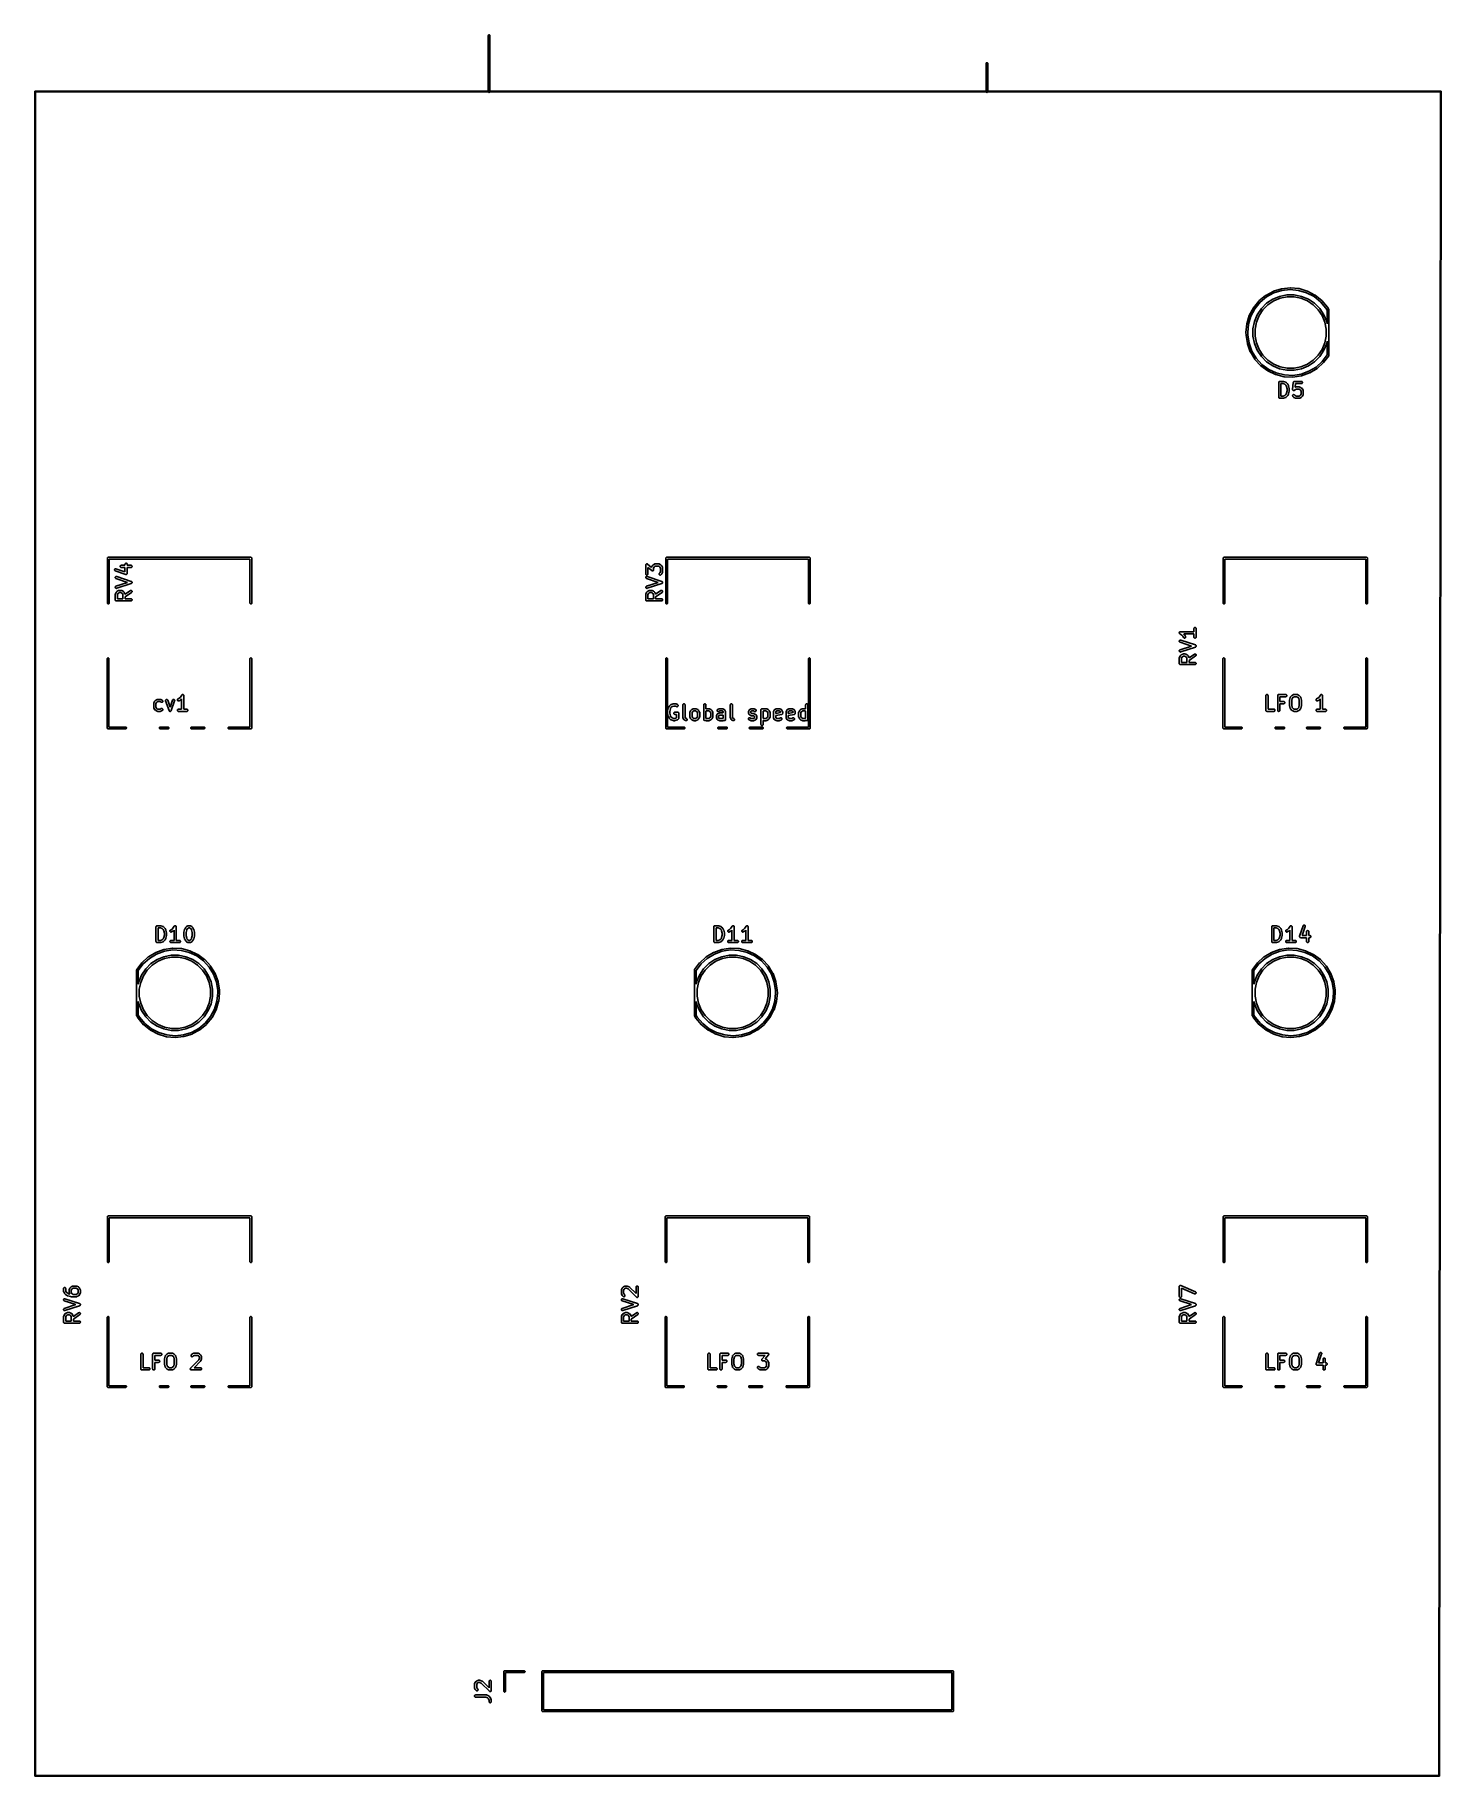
# Model space of a CAD drawing. Extents: x 20 to 116, y -135 to -16.
import ezdxf

# ---------------------------------------------------------------- set-up
doc = ezdxf.new("R2010")
doc.units = 0
doc.layers.add('BLACK', color=7, linetype='CONTINUOUS')

msp = doc.modelspace()

# ---------------------------------------------------------------- linework, layer by layer
at = {"layer": 'BLACK', "linetype": 'CONTINUOUS'}
for p, q in [((50.94, -16.1871), (50.9409, -16.1782)), ((50.94, -20.0029), (50.94, -16.1871)), ((50.9409, -16.1782), (50.9443, -16.1669)), ((50.9443, -16.1669), (50.9499, -16.1565)), ((50.9499, -16.1565), (50.9574, -16.1474)), ((50.9574, -16.1474), (50.9665, -16.1399)), ((50.9665, -16.1399), (50.9769, -16.1343)), ((50.9769, -16.1343), (50.9882, -16.1309)), ((50.9882, -16.1309), (51, -16.1297)), ((51, -16.1297), (51.0118, -16.1309)), ((51.0118, -16.1309), (51.0231, -16.1343)), ((51.0231, -16.1343), (51.0335, -16.1399)), ((51.0335, -16.1399), (51.0426, -16.1474)), ((51.0426, -16.1474), (51.0501, -16.1565)), ((51.0501, -16.1565), (51.0557, -16.1669)), ((51.0557, -16.1669), (51.0591, -16.1782)), ((51.0591, -16.1782), (51.06, -16.1871)), ((51.06, -16.1871), (51.06, -20.0029)), ((84.94, -18.0921), (84.9409, -18.0832)), ((84.94, -20.0029), (84.94, -18.0921)), ((84.9409, -18.0832), (84.9443, -18.0719)), ((84.9443, -18.0719), (84.9499, -18.0615)), ((84.9499, -18.0615), (84.9574, -18.0524)), ((84.9574, -18.0524), (84.9665, -18.0449)), ((84.9665, -18.0449), (84.9769, -18.0393)), ((84.9769, -18.0393), (84.9882, -18.0359)), ((84.9882, -18.0359), (85, -18.0347)), ((85, -18.0347), (85.0118, -18.0359)), ((85.0118, -18.0359), (85.0231, -18.0393)), ((85.0231, -18.0393), (85.0335, -18.0449)), ((85.0335, -18.0449), (85.0426, -18.0524)), ((85.0426, -18.0524), (85.0501, -18.0615)), ((85.0501, -18.0615), (85.0557, -18.0719)), ((85.0557, -18.0719), (85.0591, -18.0832)), ((85.0591, -18.0832), (85.06, -18.0921)), ((85.06, -18.0921), (85.06, -20.0029)), ((19.9749, -20), (19.9754, -19.9951)), ((19.975, -20.0012), (19.9749, -20)), ((19.975, -134.999), (19.975, -20.0012)), ((19.9754, -19.9951), (19.9768, -19.9904)), ((19.9768, -19.9904), (19.9791, -19.986)), ((19.9791, -19.986), (19.9822, -19.9822)), ((19.9822, -19.9822), (19.986, -19.9791)), ((19.986, -19.9791), (19.9904, -19.9768)), ((19.9904, -19.9768), (19.9951, -19.9754)), ((19.9951, -19.9754), (19.9988, -19.975)), ((19.9988, -19.975), (20, -19.9749)), ((20, -19.9749), (20.0012, -19.975)), ((20.0012, -19.975), (115.999, -19.975)), ((20.025, -20.025), (20.025, -134.975)), ((115.975, -20.025), (20.025, -20.025)), ((50.9409, -20.0118), (50.94, -20.0029)), ((50.9443, -20.0231), (50.9409, -20.0118)), ((50.9499, -20.0335), (50.9443, -20.0231)), ((50.9574, -20.0426), (50.9499, -20.0335)), ((50.9665, -20.0501), (50.9574, -20.0426)), ((50.9769, -20.0557), (50.9665, -20.0501)), ((50.9882, -20.0591), (50.9769, -20.0557)), ((51, -20.0603), (50.9882, -20.0591)), ((51.0118, -20.0591), (51, -20.0603)), ((51.0231, -20.0557), (51.0118, -20.0591)), ((51.0335, -20.0501), (51.0231, -20.0557)), ((51.0426, -20.0426), (51.0335, -20.0501)), ((51.0501, -20.0335), (51.0426, -20.0426)), ((51.0557, -20.0231), (51.0501, -20.0335)), ((51.0591, -20.0118), (51.0557, -20.0231)), ((51.06, -20.0029), (51.0591, -20.0118)), ((84.9409, -20.0118), (84.94, -20.0029)), ((84.9443, -20.0231), (84.9409, -20.0118)), ((84.9499, -20.0335), (84.9443, -20.0231)), ((84.9574, -20.0426), (84.9499, -20.0335)), ((84.9665, -20.0501), (84.9574, -20.0426)), ((84.9769, -20.0557), (84.9665, -20.0501)), ((84.9882, -20.0591), (84.9769, -20.0557)), ((85, -20.0603), (84.9882, -20.0591)), ((85.0118, -20.0591), (85, -20.0603)), ((85.0231, -20.0557), (85.0118, -20.0591)), ((85.0335, -20.0501), (85.0231, -20.0557)), ((85.0426, -20.0426), (85.0335, -20.0501)), ((85.0501, -20.0335), (85.0426, -20.0426)), ((85.0557, -20.0231), (85.0501, -20.0335)), ((85.0591, -20.0118), (85.0557, -20.0231)), ((85.06, -20.0029), (85.0591, -20.0118)), ((115.86, -134.975), (115.975, -20.025)), ((116.025, -20.0012), (115.91, -134.999)), ((115.999, -19.975), (116, -19.9749)), ((116, -19.9749), (116.001, -19.975)), ((116.001, -19.975), (116.005, -19.9754)), ((116.005, -19.9754), (116.005, -19.9754)), ((116.005, -19.9754), (116.005, -19.9754)), ((116.005, -19.9754), (116.006, -19.9757)), ((116.006, -19.9757), (116.01, -19.9768)), ((116.01, -19.9768), (116.01, -19.9768)), ((116.01, -19.9768), (116.01, -19.9768)), ((116.01, -19.9768), (116.011, -19.9773)), ((116.011, -19.9773), (116.014, -19.9791)), ((116.014, -19.9791), (116.014, -19.9791)), ((116.014, -19.9791), (116.014, -19.9791)), ((116.014, -19.9791), (116.015, -19.9798)), ((116.015, -19.9798), (116.018, -19.9822)), ((116.018, -19.9822), (116.018, -19.9823)), ((116.018, -19.9823), (116.018, -19.9823)), ((116.018, -19.9823), (116.018, -19.9831)), ((116.018, -19.9831), (116.021, -19.986)), ((116.021, -19.986), (116.021, -19.9861)), ((116.021, -19.9861), (116.021, -19.9861)), ((116.021, -19.9861), (116.021, -19.9871)), ((116.021, -19.9871), (116.023, -19.9904)), ((116.023, -19.9904), (116.023, -19.9904)), ((116.023, -19.9904), (116.023, -19.9904)), ((116.023, -19.9904), (116.024, -19.9919)), ((116.024, -19.9919), (116.025, -19.9951)), ((116.025, -19.9951), (116.025, -19.9951)), ((116.025, -19.9951), (116.025, -19.9951)), ((116.025, -19.9951), (116.025, -19.9969)), ((116.025, -19.9969), (116.025, -20)), ((116.025, -20), (116.025, -20.0012)), ((103.203, -34.7628), (103.572, -34.3106)), ((103.661, -34.3909), (103.3, -34.8341)), ((103.572, -34.3099), (103.576, -34.3061)), ((103.572, -34.3106), (103.572, -34.3099)), ((103.576, -34.3061), (103.58, -34.3022)), ((103.58, -34.3022), (104.029, -33.9302)), ((104.101, -34.0264), (103.661, -34.3909)), ((103.746, -34.8183), (104.103, -34.4606)), ((104.029, -33.9302), (104.03, -33.9297)), ((104.03, -33.9297), (104.035, -33.9267)), ((104.035, -33.9267), (104.039, -33.9237)), ((104.039, -33.9237), (104.552, -33.646)), ((104.604, -33.7544), (104.101, -34.0264)), ((104.103, -34.4606), (104.524, -34.1796)), ((104.59, -34.3031), (104.192, -34.5689)), ((104.524, -34.1796), (104.991, -33.9861)), ((104.552, -33.646), (104.553, -33.6456)), ((104.553, -33.6456), (104.558, -33.6436)), ((104.558, -33.6436), (104.563, -33.6415)), ((104.563, -33.6415), (105.121, -33.4688)), ((105.032, -34.1201), (104.59, -34.3031)), ((105.15, -33.5852), (104.604, -33.7544)), ((104.991, -33.9861), (105.487, -33.8874)), ((105.501, -34.0267), (105.032, -34.1201)), ((105.121, -33.4686), (105.127, -33.4676)), ((105.121, -33.4688), (105.121, -33.4686)), ((105.127, -33.4676), (105.132, -33.4665)), ((105.132, -33.4665), (105.712, -33.4054)), ((105.719, -33.5254), (105.15, -33.5852)), ((105.487, -33.8874), (105.993, -33.8874)), ((105.979, -34.0267), (105.501, -34.0267)), ((105.712, -33.4054), (105.713, -33.4053)), ((105.713, -33.4053), (105.719, -33.4054)), ((105.719, -33.4054), (105.724, -33.4053)), ((106.289, -33.5771), (105.719, -33.5254)), ((105.724, -33.4053), (106.305, -33.4581)), ((106.448, -34.1201), (105.979, -34.0267)), ((105.993, -33.8874), (106.489, -33.9861)), ((106.837, -33.7384), (106.289, -33.5771)), ((106.305, -33.4581), (106.306, -33.4582)), ((106.306, -33.4582), (106.311, -33.4593)), ((106.311, -33.4593), (106.317, -33.4603)), ((106.317, -33.4603), (106.877, -33.625)), ((106.89, -34.3031), (106.448, -34.1201)), ((106.489, -33.9861), (106.956, -34.1796)), ((107.344, -34.0033), (106.837, -33.7384)), ((106.877, -33.625), (106.877, -33.6252)), ((106.877, -33.6252), (106.882, -33.6273)), ((106.882, -33.6273), (106.887, -33.6294)), ((106.887, -33.6294), (107.405, -33.8996)), ((107.288, -34.5689), (106.89, -34.3031)), ((106.956, -34.1796), (107.377, -34.4606)), ((107.789, -34.3615), (107.344, -34.0033)), ((107.377, -34.4606), (107.734, -34.8183)), ((107.405, -33.8996), (107.405, -33.9)), ((107.405, -33.9), (107.41, -33.9031)), ((107.41, -33.9031), (107.414, -33.9061)), ((107.414, -33.9061), (107.869, -34.2716)), ((108.158, -34.801), (107.789, -34.3615)), ((107.869, -34.2716), (107.87, -34.2722)), ((107.87, -34.2722), (107.874, -34.276)), ((107.874, -34.276), (107.878, -34.2798)), ((107.878, -34.2798), (108.253, -34.7268)), ((102.749, -35.8574), (102.918, -35.2987)), ((103.031, -35.339), (102.866, -35.8864)), ((102.918, -35.2979), (102.92, -35.2929)), ((102.918, -35.2987), (102.918, -35.2979)), ((102.92, -35.2929), (102.922, -35.2879)), ((102.922, -35.2879), (103.196, -34.7726)), ((103.3, -34.8341), (103.031, -35.339)), ((103.196, -34.7726), (103.197, -34.7718)), ((103.197, -34.7718), (103.2, -34.7674)), ((103.2, -34.7674), (103.203, -34.7628)), ((103.271, -35.7061), (103.465, -35.2388)), ((103.588, -35.3048), (103.405, -35.7467)), ((103.465, -35.2388), (103.746, -34.8183)), ((103.854, -34.9071), (103.588, -35.3048)), ((104.192, -34.5689), (103.854, -34.9071)), ((107.626, -34.9071), (107.288, -34.5689)), ((107.892, -35.3048), (107.626, -34.9071)), ((107.734, -34.8183), (108.015, -35.2388)), ((108.075, -35.7467), (107.892, -35.3048)), ((108.015, -35.2388), (108.209, -35.7061)), ((108.24, -34.9278), (108.158, -34.801)), ((108.24, -35.8624), (108.24, -34.9278)), ((108.253, -34.7268), (108.253, -34.7274)), ((108.253, -34.7274), (108.255, -34.7303)), ((108.255, -34.7303), (108.257, -34.7329)), ((108.257, -34.7329), (108.348, -34.874)), ((108.348, -34.874), (108.35, -34.8765)), ((108.35, -34.8765), (108.356, -34.8869)), ((108.356, -34.8869), (108.359, -34.8982)), ((108.359, -34.8982), (108.36, -34.9071)), ((108.36, -34.9071), (108.36, -38.0029)), ((102.69, -36.4496), (102.747, -35.8688)), ((102.69, -36.4521), (102.69, -36.4496)), ((102.69, -36.4554), (102.69, -36.4521)), ((102.69, -36.4563), (102.69, -36.4554)), ((102.695, -36.6284), (102.69, -36.4563)), ((102.695, -36.6317), (102.695, -36.6284)), ((102.696, -36.6351), (102.695, -36.6317)), ((102.696, -36.6359), (102.696, -36.6351)), ((102.786, -37.2125), (102.696, -36.6359)), ((102.747, -35.868), (102.748, -35.8627)), ((102.747, -35.8688), (102.747, -35.868)), ((102.748, -35.8627), (102.749, -35.8574)), ((102.866, -35.8864), (102.81, -36.4573)), ((102.81, -36.4573), (102.815, -36.6211)), ((102.815, -36.6211), (102.903, -37.1881)), ((103.172, -36.2021), (103.271, -35.7061)), ((103.172, -36.7079), (103.172, -36.2021)), ((103.271, -37.2039), (103.172, -36.7079)), ((103.405, -35.7467), (103.312, -36.2158)), ((103.312, -36.2158), (103.312, -36.6942)), ((103.312, -36.6942), (103.405, -37.1633)), ((108.168, -36.2158), (108.075, -35.7467)), ((108.075, -37.1633), (108.168, -36.6942)), ((108.168, -36.6942), (108.168, -36.2158)), ((108.209, -35.7061), (108.24, -35.8624)), ((102.787, -37.2177), (102.786, -37.2125)), ((102.788, -37.223), (102.787, -37.2177)), ((102.789, -37.2238), (102.788, -37.223)), ((102.989, -37.7718), (102.789, -37.2238)), ((102.903, -37.1881), (103.1, -37.7251)), ((102.992, -37.7767), (102.989, -37.7718)), ((102.994, -37.7817), (102.992, -37.7767)), ((102.994, -37.7824), (102.994, -37.7817)), ((103.297, -38.2811), (102.994, -37.7824)), ((103.1, -37.7251), (103.397, -38.2137)), ((103.465, -37.6712), (103.271, -37.2039)), ((103.405, -37.1633), (103.588, -37.6052)), ((103.746, -38.0917), (103.465, -37.6712)), ((103.588, -37.6052), (103.854, -38.0029)), ((103.854, -38.0029), (104.192, -38.3411)), ((107.288, -38.3411), (107.626, -38.0029)), ((107.626, -38.0029), (107.892, -37.6052)), ((108.015, -37.6712), (107.734, -38.0917)), ((107.892, -37.6052), (108.075, -37.1633)), ((107.907, -38.4271), (108.24, -37.9799)), ((108.346, -38.0387), (107.999, -38.5035)), ((108.209, -37.2039), (108.015, -37.6712)), ((108.24, -37.0476), (108.209, -37.2039)), ((108.24, -37.9799), (108.24, -37.0476)), ((108.35, -38.0335), (108.346, -38.0387)), ((108.356, -38.0231), (108.35, -38.0335)), ((108.359, -38.0118), (108.356, -38.0231)), ((108.36, -38.0029), (108.359, -38.0118)), ((103.301, -38.2854), (103.297, -38.2811)), ((103.304, -38.2898), (103.301, -38.2854)), ((103.304, -38.2904), (103.304, -38.2898)), ((103.699, -38.7207), (103.304, -38.2904)), ((103.397, -38.2137), (103.783, -38.6353)), ((103.703, -38.7243), (103.699, -38.7207)), ((103.707, -38.728), (103.703, -38.7243)), ((103.707, -38.7285), (103.707, -38.728)), ((104.178, -39.0741), (103.707, -38.7285)), ((104.103, -38.4494), (103.746, -38.0917)), ((103.783, -38.6353), (104.244, -38.9739)), ((104.524, -38.7304), (104.103, -38.4494)), ((104.182, -39.0768), (104.178, -39.0741)), ((104.187, -39.0797), (104.182, -39.0768)), ((104.188, -39.0801), (104.187, -39.0797)), ((104.716, -39.3277), (104.188, -39.0801)), ((104.192, -38.3411), (104.59, -38.6069)), ((104.244, -38.9739), (104.762, -39.2165)), ((104.991, -38.9239), (104.524, -38.7304)), ((104.59, -38.6069), (105.032, -38.7899)), ((104.762, -39.2165), (105.317, -39.354)), ((105.487, -39.0226), (104.991, -38.9239)), ((105.032, -38.7899), (105.501, -38.8833)), ((105.993, -39.0226), (105.487, -39.0226)), ((105.501, -38.8833), (105.979, -38.8833)), ((105.979, -38.8833), (106.448, -38.7899)), ((106.489, -38.9239), (105.993, -39.0226)), ((106.448, -38.7899), (106.89, -38.6069)), ((106.453, -39.2966), (106.992, -39.1039)), ((107.038, -39.2149), (106.488, -39.4115)), ((106.956, -38.7304), (106.489, -38.9239)), ((106.89, -38.6069), (107.288, -38.3411)), ((107.377, -38.4494), (106.956, -38.7304)), ((106.992, -39.1039), (107.482, -38.8103)), ((107.042, -39.2126), (107.038, -39.2149)), ((107.047, -39.2103), (107.042, -39.2126)), ((107.048, -39.2099), (107.047, -39.2103)), ((107.549, -38.9103), (107.048, -39.2099)), ((107.734, -38.0917), (107.377, -38.4494)), ((107.482, -38.8103), (107.907, -38.4271)), ((107.553, -38.9071), (107.549, -38.9103)), ((107.558, -38.9039), (107.553, -38.9071)), ((107.991, -38.5122), (107.558, -38.9033)), ((107.558, -38.9033), (107.558, -38.9039)), ((107.995, -38.5081), (107.991, -38.5122)), ((107.999, -38.5042), (107.995, -38.5081)), ((107.999, -38.5035), (107.999, -38.5042)), ((104.721, -39.3295), (104.716, -39.3277)), ((104.726, -39.3314), (104.721, -39.3295)), ((104.727, -39.3316), (104.726, -39.3314)), ((105.293, -39.4719), (104.727, -39.3316)), ((104.927, -39.8663), (104.928, -39.8593)), ((104.927, -39.8668), (104.927, -39.8663)), ((104.927, -39.8669), (104.927, -39.8668)), ((104.927, -39.8674), (104.927, -39.8669)), ((104.927, -39.8669), (104.927, -39.8669)), ((104.927, -40.8674), (104.927, -39.8674)), ((104.928, -39.8523), (104.929, -39.852)), ((104.928, -39.8593), (104.928, -39.8523)), ((104.929, -39.8518), (104.931, -39.8451)), ((104.929, -39.852), (104.929, -39.8518)), ((104.931, -39.8451), (104.933, -39.8383)), ((104.933, -39.8378), (104.936, -39.8316)), ((104.933, -39.8381), (104.933, -39.8378)), ((104.933, -39.8383), (104.933, -39.8381)), ((104.936, -39.8316), (104.94, -39.8254)), ((104.94, -39.825), (104.945, -39.8196)), ((104.94, -39.8252), (104.94, -39.825)), ((104.94, -39.8254), (104.94, -39.8252)), ((104.945, -39.8196), (104.949, -39.8142)), ((104.949, -39.8138), (104.955, -39.8094)), ((104.949, -39.814), (104.949, -39.8138)), ((104.949, -39.8142), (104.949, -39.814)), ((104.955, -39.8094), (104.96, -39.8049)), ((104.96, -39.8049), (104.961, -39.8048)), ((104.961, -39.8046), (104.967, -39.8014)), ((104.961, -39.8048), (104.961, -39.8046)), ((104.967, -39.8014), (104.973, -39.798)), ((104.973, -39.798), (104.974, -39.798)), ((104.974, -39.7978), (104.981, -39.7958)), ((104.974, -39.798), (104.974, -39.7978)), ((104.981, -39.7958), (104.987, -39.7938)), ((104.987, -39.7938), (104.988, -39.7938)), ((104.988, -39.7937), (104.995, -39.7931)), ((104.988, -39.7938), (104.988, -39.7937)), ((104.995, -39.7931), (105.002, -39.7924)), ((105.002, -39.7924), (105.24, -39.7924)), ((105.077, -39.9424), (105.077, -40.7924)), ((105.228, -39.9424), (105.077, -39.9424)), ((105.342, -39.9806), (105.228, -39.9424)), ((105.24, -39.7924), (105.241, -39.7924)), ((105.241, -39.7924), (105.245, -39.7929)), ((105.245, -39.7929), (105.249, -39.793)), ((105.249, -39.793), (105.252, -39.7937)), ((105.252, -39.7937), (105.256, -39.794)), ((105.256, -39.794), (105.26, -39.7953)), ((105.26, -39.7953), (105.264, -39.7962)), ((105.264, -39.7962), (105.407, -39.8438)), ((105.299, -39.4726), (105.293, -39.4719)), ((105.304, -39.4735), (105.299, -39.4726)), ((105.305, -39.4735), (105.304, -39.4735)), ((105.888, -39.5011), (105.305, -39.4735)), ((105.317, -39.354), (105.888, -39.381)), ((105.416, -40.0547), (105.342, -39.9806)), ((105.407, -39.8438), (105.408, -39.8442)), ((105.408, -39.8442), (105.41, -39.8451)), ((105.41, -39.8451), (105.412, -39.8458)), ((105.412, -39.8458), (105.416, -39.8482)), ((105.416, -39.8482), (105.421, -39.8503)), ((105.455, -40.1317), (105.416, -40.0547)), ((105.421, -39.8503), (105.423, -39.8516)), ((105.423, -39.8516), (105.425, -39.8527)), ((105.425, -39.8527), (105.429, -39.8559)), ((105.429, -39.8559), (105.433, -39.8589)), ((105.433, -39.8589), (105.434, -39.8606)), ((105.434, -39.8606), (105.436, -39.862)), ((105.436, -39.862), (105.531, -39.9572)), ((105.498, -40.3052), (105.455, -40.1317)), ((105.498, -40.4296), (105.498, -40.3052)), ((105.531, -39.9572), (105.532, -39.9579)), ((105.532, -39.9579), (105.534, -39.9612)), ((105.534, -39.9612), (105.537, -39.9643)), ((105.537, -39.9643), (105.539, -39.967)), ((105.539, -39.967), (105.541, -39.9694)), ((105.541, -39.9694), (105.543, -39.9731)), ((105.543, -39.9731), (105.545, -39.9767)), ((105.545, -39.9767), (105.593, -40.0719)), ((105.593, -40.0719), (105.593, -40.0729)), ((105.593, -40.0729), (105.593, -40.0732)), ((105.593, -40.0732), (105.594, -40.0735)), ((105.594, -40.0735), (105.596, -40.0801)), ((105.596, -40.0801), (105.598, -40.0866)), ((105.598, -40.0866), (105.598, -40.087)), ((105.598, -40.087), (105.598, -40.0873)), ((105.598, -40.0873), (105.646, -40.2778)), ((105.646, -40.2778), (105.646, -40.2788)), ((105.646, -40.2788), (105.647, -40.2801)), ((105.647, -40.2801), (105.647, -40.2814)), ((105.647, -40.2814), (105.647, -40.2874)), ((105.647, -40.2874), (105.648, -40.2933)), ((105.648, -40.2933), (105.648, -40.2946)), ((105.648, -40.2946), (105.648, -40.296)), ((105.648, -40.296), (105.648, -40.4388)), ((105.879, -40.3433), (105.88, -40.3397)), ((105.88, -40.347), (105.879, -40.3433)), ((105.88, -40.3361), (105.927, -39.8599)), ((105.88, -40.3397), (105.88, -40.3361)), ((105.88, -40.3507), (105.88, -40.347)), ((105.88, -40.3543), (105.88, -40.3507)), ((105.881, -40.3579), (105.88, -40.3543)), ((105.882, -40.3615), (105.881, -40.3579)), ((105.882, -40.3651), (105.882, -40.3615)), ((105.884, -40.3684), (105.882, -40.3651)), ((105.885, -40.3719), (105.884, -40.3684)), ((105.887, -40.3752), (105.885, -40.3719)), ((105.888, -40.3787), (105.887, -40.3752)), ((105.888, -39.381), (106.453, -39.2966)), ((105.893, -39.5009), (105.888, -39.5011)), ((105.89, -40.3817), (105.888, -40.3787)), ((105.892, -40.3849), (105.89, -40.3817)), ((105.894, -40.3878), (105.892, -40.3849)), ((105.899, -39.5007), (105.893, -39.5009)), ((105.896, -40.3909), (105.894, -40.3878)), ((105.899, -40.3934), (105.896, -40.3909)), ((105.9, -39.5005), (105.899, -39.5007)), ((105.901, -40.3962), (105.899, -40.3934)), ((106.477, -39.4144), (105.9, -39.5005)), ((105.904, -40.3986), (105.901, -40.3962)), ((105.906, -40.4013), (105.904, -40.3986)), ((105.909, -40.4033), (105.906, -40.4013)), ((105.912, -40.4056), (105.909, -40.4033)), ((105.915, -40.4074), (105.912, -40.4056)), ((105.918, -40.4095), (105.915, -40.4074)), ((105.922, -40.4109), (105.918, -40.4095)), ((105.925, -40.4126), (105.922, -40.4109)), ((105.929, -40.4137), (105.925, -40.4126)), ((105.927, -39.8589), (105.928, -39.8556)), ((105.927, -39.8599), (105.927, -39.8589)), ((105.928, -39.8523), (105.93, -39.8485)), ((105.928, -39.8556), (105.928, -39.8523)), ((105.932, -40.4152), (105.929, -40.4137)), ((105.93, -39.8446), (105.932, -39.8415)), ((105.93, -39.8485), (105.93, -39.8446)), ((105.932, -39.8415), (105.933, -39.8383)), ((105.936, -40.4159), (105.932, -40.4152)), ((105.933, -39.8383), (105.935, -39.8348)), ((105.935, -39.8348), (105.936, -39.8311)), ((105.936, -39.8311), (105.938, -39.8284)), ((105.939, -40.417), (105.936, -40.4159)), ((105.938, -39.8284), (105.94, -39.8254)), ((105.943, -40.4174), (105.939, -40.417)), ((105.94, -39.8254), (105.942, -39.8224)), ((105.942, -39.8224), (105.945, -39.8191)), ((105.946, -40.4181), (105.943, -40.4174)), ((105.945, -39.8191), (105.947, -39.8167)), ((105.95, -40.4182), (105.946, -40.4181)), ((105.947, -39.8167), (105.949, -39.8142)), ((105.949, -39.8142), (105.952, -39.8116)), ((105.953, -40.4186), (105.95, -40.4182)), ((105.952, -39.8116), (105.955, -39.8088)), ((105.957, -40.4182), (105.953, -40.4186)), ((105.955, -39.8088), (105.958, -39.807)), ((105.961, -40.4183), (105.957, -40.4182)), ((105.958, -39.807), (105.96, -39.8049)), ((105.96, -39.8049), (105.964, -39.803)), ((105.964, -40.4176), (105.961, -40.4183)), ((105.964, -39.803), (105.967, -39.8008)), ((105.968, -40.4173), (105.964, -40.4176)), ((105.967, -39.8008), (105.97, -39.7996)), ((105.972, -40.4162), (105.968, -40.4173)), ((105.97, -39.7996), (105.973, -39.798)), ((105.975, -40.4156), (105.972, -40.4162)), ((105.973, -39.798), (105.977, -39.7969)), ((105.979, -40.4142), (105.975, -40.4156)), ((105.977, -39.7969), (105.981, -39.7954)), ((105.982, -40.4132), (105.979, -40.4142)), ((105.981, -39.7954), (105.984, -39.7948)), ((105.985, -40.4115), (105.982, -40.4132)), ((105.984, -39.7948), (105.987, -39.7938)), ((105.989, -40.4101), (105.985, -40.4115)), ((105.987, -39.7938), (105.991, -39.7934)), ((105.992, -40.4081), (105.989, -40.4101)), ((105.991, -39.7934), (105.995, -39.7927)), ((105.995, -40.4065), (105.992, -40.4081)), ((105.995, -39.7927), (105.999, -39.7927)), ((105.998, -40.4041), (105.995, -40.4065)), ((106.001, -40.4021), (105.998, -40.4041)), ((105.999, -39.7927), (106.002, -39.7924)), ((106.004, -40.3996), (106.001, -40.4021)), ((106.002, -39.7924), (106.478, -39.7924)), ((106.007, -40.3973), (106.004, -40.3996)), ((106.046, -40.3576), (106.007, -40.3966)), ((106.007, -40.3966), (106.007, -40.3973)), ((106.07, -39.9424), (106.045, -40.1906)), ((106.045, -40.1906), (106.064, -40.1813)), ((106.115, -40.3233), (106.046, -40.3576)), ((106.064, -40.1813), (106.065, -40.1808)), ((106.065, -40.1808), (106.067, -40.18)), ((106.067, -40.18), (106.069, -40.179)), ((106.069, -40.179), (106.073, -40.1775)), ((106.478, -39.9424), (106.07, -39.9424)), ((106.073, -40.1775), (106.078, -40.1757)), ((106.078, -40.1757), (106.08, -40.1754)), ((106.08, -40.1754), (106.083, -40.1748)), ((106.083, -40.1748), (106.088, -40.1743)), ((106.088, -40.1743), (106.093, -40.1735)), ((106.093, -40.1735), (106.095, -40.1735)), ((106.095, -40.1735), (106.097, -40.1733)), ((106.097, -40.1733), (106.335, -40.1733)), ((106.318, -40.3233), (106.115, -40.3233)), ((106.386, -40.3576), (106.318, -40.3233)), ((106.335, -40.1733), (106.336, -40.1733)), ((106.336, -40.1733), (106.338, -40.1736)), ((106.338, -40.1736), (106.341, -40.1735)), ((106.341, -40.1735), (106.346, -40.1744)), ((106.346, -40.1744), (106.351, -40.175)), ((106.351, -40.175), (106.353, -40.1756)), ((106.353, -40.1756), (106.355, -40.176)), ((106.355, -40.176), (106.36, -40.1778)), ((106.36, -40.1778), (106.365, -40.1794)), ((106.365, -40.1794), (106.367, -40.1805)), ((106.367, -40.1805), (106.369, -40.1813)), ((106.369, -40.1813), (106.464, -40.2289)), ((106.416, -40.388), (106.386, -40.3576)), ((106.451, -40.4565), (106.416, -40.388)), ((106.464, -40.2289), (106.465, -40.2293)), ((106.465, -40.2293), (106.468, -40.2316)), ((106.468, -40.2316), (106.472, -40.2336)), ((106.472, -40.2336), (106.475, -40.2356)), ((106.475, -40.2356), (106.477, -40.2373)), ((106.482, -39.4131), (106.477, -39.4144)), ((106.477, -40.2373), (106.48, -40.2402)), ((106.478, -39.7924), (106.479, -39.7924)), ((106.493, -39.941), (106.478, -39.9424)), ((106.479, -39.7924), (106.494, -39.794)), ((106.48, -40.2402), (106.484, -40.2429)), ((106.487, -39.4118), (106.482, -39.4131)), ((106.484, -40.2429), (106.531, -40.2905)), ((106.488, -39.4115), (106.487, -39.4118)), ((106.507, -39.9367), (106.493, -39.941)), ((106.494, -39.794), (106.508, -39.7984)), ((106.52, -39.9298), (106.507, -39.9367)), ((106.508, -39.7984), (106.52, -39.8055)), ((106.52, -39.8055), (106.532, -39.8149)), ((106.531, -39.9206), (106.52, -39.9298)), ((106.54, -39.9093), (106.531, -39.9206)), ((106.531, -40.2905), (106.532, -40.2913)), ((106.532, -39.8149), (106.541, -39.8263)), ((106.532, -40.2913), (106.534, -40.2946)), ((106.534, -40.2946), (106.537, -40.2976)), ((106.537, -40.2976), (106.539, -40.3003)), ((106.539, -40.3003), (106.541, -40.3027)), ((106.547, -39.8964), (106.54, -39.9093)), ((106.541, -39.8263), (106.548, -39.8393)), ((106.541, -40.3027), (106.543, -40.3065)), ((106.543, -40.3065), (106.545, -40.31)), ((106.545, -40.31), (106.593, -40.4053)), ((106.552, -39.8825), (106.547, -39.8964)), ((106.548, -39.8393), (106.552, -39.8533)), ((106.552, -39.8533), (106.553, -39.8679)), ((106.553, -39.8679), (106.552, -39.8825)), ((106.593, -40.4053), (106.593, -40.4062)), ((106.593, -40.4062), (106.594, -40.4083)), ((106.594, -40.4083), (106.595, -40.4102)), ((106.595, -40.4102), (106.597, -40.4151)), ((106.597, -40.4151), (106.598, -40.4199)), ((106.598, -40.4199), (106.599, -40.4221)), ((106.599, -40.4221), (106.599, -40.4242)), ((106.599, -40.4242), (106.6, -40.4293)), ((104.928, -40.8744), (104.927, -40.8674)), ((104.928, -40.8814), (104.928, -40.8744)), ((104.928, -40.8817), (104.928, -40.8814)), ((104.928, -40.8819), (104.928, -40.8817)), ((104.93, -40.8887), (104.928, -40.8819)), ((104.932, -40.8955), (104.93, -40.8887)), ((104.932, -40.8957), (104.932, -40.8955)), ((104.933, -40.896), (104.932, -40.8957)), ((104.936, -40.9022), (104.933, -40.896)), ((104.939, -40.9084), (104.936, -40.9022)), ((104.939, -40.9087), (104.939, -40.9084)), ((104.939, -40.9089), (104.939, -40.9087)), ((104.944, -40.9144), (104.939, -40.9089)), ((104.948, -40.9199), (104.944, -40.9144)), ((104.949, -40.92), (104.948, -40.9199)), ((104.949, -40.9202), (104.949, -40.92)), ((104.954, -40.9247), (104.949, -40.9202)), ((104.96, -40.9293), (104.954, -40.9247)), ((104.96, -40.9294), (104.96, -40.9293)), ((104.96, -40.9296), (104.96, -40.9294)), ((104.966, -40.9329), (104.96, -40.9296)), ((104.972, -40.9363), (104.966, -40.9329)), ((104.973, -40.9364), (104.972, -40.9363)), ((104.973, -40.9365), (104.973, -40.9364)), ((104.98, -40.9386), (104.973, -40.9365)), ((104.986, -40.9407), (104.98, -40.9386)), ((104.987, -40.9408), (104.986, -40.9407)), ((104.994, -40.9416), (104.987, -40.9408)), ((104.987, -40.9408), (104.987, -40.9408)), ((105.001, -40.9424), (104.994, -40.9416)), ((105.002, -40.9424), (105.001, -40.9424)), ((105.001, -40.9424), (105.001, -40.9424)), ((105.001, -40.9424), (105.001, -40.9424)), ((105.001, -40.9424), (105.001, -40.9424)), ((105.24, -40.9424), (105.002, -40.9424)), ((105.077, -40.7924), (105.228, -40.7924)), ((105.228, -40.7924), (105.342, -40.7542)), ((105.244, -40.942), (105.24, -40.9424)), ((105.248, -40.9419), (105.244, -40.942)), ((105.251, -40.9413), (105.248, -40.9419)), ((105.255, -40.941), (105.251, -40.9413)), ((105.259, -40.9397), (105.255, -40.941)), ((105.263, -40.9389), (105.259, -40.9397)), ((105.264, -40.9385), (105.263, -40.9389)), ((105.407, -40.8909), (105.264, -40.9385)), ((105.342, -40.7542), (105.416, -40.6801)), ((105.409, -40.89), (105.407, -40.8909)), ((105.411, -40.8894), (105.409, -40.89)), ((105.415, -40.887), (105.411, -40.8894)), ((105.42, -40.885), (105.415, -40.887)), ((105.416, -40.6801), (105.455, -40.6031)), ((105.422, -40.8837), (105.42, -40.885)), ((105.424, -40.8827), (105.422, -40.8837)), ((105.428, -40.8795), (105.424, -40.8827)), ((105.432, -40.8765), (105.428, -40.8795)), ((105.433, -40.8749), (105.432, -40.8765)), ((105.435, -40.8735), (105.433, -40.8749)), ((105.436, -40.8728), (105.435, -40.8735)), ((105.531, -40.7776), (105.436, -40.8728)), ((105.455, -40.6031), (105.498, -40.4296)), ((105.534, -40.7743), (105.531, -40.7776)), ((105.537, -40.7713), (105.534, -40.7743)), ((105.538, -40.7687), (105.537, -40.7713)), ((105.54, -40.7662), (105.538, -40.7687)), ((105.542, -40.7625), (105.54, -40.7662)), ((105.545, -40.759), (105.542, -40.7625)), ((105.593, -40.6628), (105.545, -40.7581)), ((105.545, -40.7581), (105.545, -40.759)), ((105.596, -40.6557), (105.593, -40.6622)), ((105.593, -40.6622), (105.593, -40.6625)), ((105.593, -40.6625), (105.593, -40.6628)), ((105.598, -40.6492), (105.596, -40.6557)), ((105.646, -40.457), (105.598, -40.6475)), ((105.598, -40.6475), (105.598, -40.6485)), ((105.598, -40.6485), (105.598, -40.6488)), ((105.598, -40.6488), (105.598, -40.6492)), ((105.647, -40.4544), (105.646, -40.4557)), ((105.646, -40.4557), (105.646, -40.457)), ((105.648, -40.4425), (105.647, -40.4485)), ((105.647, -40.4485), (105.647, -40.4544)), ((105.648, -40.4388), (105.648, -40.4399)), ((105.648, -40.4399), (105.648, -40.4412)), ((105.648, -40.4412), (105.648, -40.4425)), ((105.879, -40.7714), (105.881, -40.7568)), ((105.881, -40.7859), (105.879, -40.7714)), ((105.881, -40.7568), (105.885, -40.7428)), ((105.885, -40.8), (105.881, -40.7859)), ((105.885, -40.7428), (105.892, -40.73)), ((105.891, -40.813), (105.885, -40.8)), ((105.901, -40.8244), (105.891, -40.813)), ((105.892, -40.73), (105.902, -40.7187)), ((105.901, -40.8252), (105.901, -40.8244)), ((105.949, -40.8728), (105.901, -40.8252)), ((105.902, -40.7187), (105.913, -40.7095)), ((105.913, -40.7095), (105.926, -40.7027)), ((105.926, -40.7027), (105.94, -40.6985)), ((105.94, -40.6985), (105.955, -40.6971)), ((105.952, -40.8755), (105.949, -40.8728)), ((105.955, -40.8784), (105.952, -40.8755)), ((105.955, -40.6971), (105.969, -40.6986)), ((105.958, -40.8801), (105.955, -40.8784)), ((105.96, -40.8821), (105.958, -40.8801)), ((105.964, -40.8841), (105.96, -40.8821)), ((105.967, -40.8864), (105.964, -40.8841)), ((105.968, -40.8868), (105.967, -40.8864)), ((106.064, -40.9345), (105.968, -40.8868)), ((105.969, -40.6986), (105.983, -40.7029)), ((105.983, -40.7029), (105.996, -40.7098)), ((105.996, -40.7098), (106.007, -40.7191)), ((106.007, -40.7191), (106.046, -40.7581)), ((106.046, -40.7581), (106.115, -40.7924)), ((106.066, -40.9353), (106.064, -40.9345)), ((106.068, -40.9363), (106.066, -40.9353)), ((106.072, -40.9379), (106.068, -40.9363)), ((106.077, -40.9397), (106.072, -40.9379)), ((106.079, -40.9401), (106.077, -40.9397)), ((106.082, -40.9407), (106.079, -40.9401)), ((106.087, -40.9413), (106.082, -40.9407)), ((106.092, -40.9422), (106.087, -40.9413)), ((106.094, -40.9421), (106.092, -40.9422)), ((106.096, -40.9424), (106.094, -40.9421)), ((106.097, -40.9424), (106.096, -40.9424)), ((106.335, -40.9424), (106.097, -40.9424)), ((106.115, -40.7924), (106.318, -40.7924)), ((106.318, -40.7924), (106.386, -40.7581)), ((106.337, -40.9422), (106.335, -40.9424)), ((106.34, -40.9423), (106.337, -40.9422)), ((106.345, -40.9415), (106.34, -40.9423)), ((106.35, -40.941), (106.345, -40.9415)), ((106.352, -40.9403), (106.35, -40.941)), ((106.354, -40.94), (106.352, -40.9403)), ((106.359, -40.9382), (106.354, -40.94)), ((106.364, -40.9367), (106.359, -40.9382)), ((106.366, -40.9357), (106.364, -40.9367)), ((106.368, -40.9349), (106.366, -40.9357)), ((106.369, -40.9345), (106.368, -40.9349)), ((106.464, -40.8868), (106.369, -40.9345)), ((106.386, -40.7581), (106.416, -40.7277)), ((106.416, -40.7277), (106.451, -40.6592)), ((106.451, -40.6592), (106.451, -40.4565)), ((106.468, -40.8846), (106.464, -40.8868)), ((106.471, -40.8827), (106.468, -40.8846)), ((106.474, -40.8807), (106.471, -40.8827)), ((106.476, -40.8791), (106.474, -40.8807)), ((106.479, -40.8762), (106.476, -40.8791)), ((106.483, -40.8735), (106.479, -40.8762)), ((106.484, -40.8728), (106.483, -40.8735)), ((106.531, -40.8252), (106.484, -40.8728)), ((106.534, -40.8219), (106.531, -40.8252)), ((106.537, -40.8189), (106.534, -40.8219)), ((106.538, -40.8163), (106.537, -40.8189)), ((106.54, -40.8139), (106.538, -40.8163)), ((106.542, -40.8102), (106.54, -40.8139)), ((106.545, -40.8066), (106.542, -40.8102)), ((106.593, -40.7104), (106.545, -40.8057)), ((106.545, -40.8057), (106.545, -40.8066)), ((106.594, -40.7084), (106.593, -40.7104)), ((106.595, -40.7064), (106.594, -40.7084)), ((106.596, -40.7016), (106.595, -40.7064)), ((106.598, -40.6968), (106.596, -40.7016)), ((106.599, -40.6925), (106.598, -40.6946)), ((106.598, -40.6946), (106.598, -40.6968)), ((106.6, -40.6874), (106.599, -40.6925)), ((106.6, -40.4293), (106.601, -40.4344)), ((106.601, -40.4344), (106.6, -40.4366)), ((106.6, -40.4366), (106.601, -40.4388)), ((106.601, -40.678), (106.6, -40.6801)), ((106.6, -40.6801), (106.601, -40.6824)), ((106.601, -40.6824), (106.6, -40.6874)), ((106.601, -40.4388), (106.601, -40.6769)), ((106.601, -40.6769), (106.601, -40.678)), ((24.9297, -51.865), (24.9309, -51.8532)), ((24.93, -51.868), (24.9297, -51.865)), ((24.93, -54.9279), (24.93, -51.868)), ((24.9309, -51.8532), (24.9343, -51.8419)), ((24.9343, -51.8419), (24.9399, -51.8315)), ((24.9399, -51.8315), (24.9474, -51.8224)), ((24.9474, -51.8224), (24.9565, -51.8149)), ((24.9565, -51.8149), (24.9669, -51.8093)), ((24.9669, -51.8093), (24.9782, -51.8059)), ((24.9782, -51.8059), (24.9871, -51.805)), ((24.9871, -51.805), (24.99, -51.8047)), ((24.9871, -51.805), (24.9871, -51.805)), ((24.99, -51.8047), (24.9929, -51.805)), ((24.9929, -51.805), (34.7271, -51.805)), ((34.67, -51.925), (25.05, -51.925)), ((25.05, -51.925), (25.05, -54.9279)), ((26.134, -52.2781), (26.1341, -52.277)), ((26.134, -52.346), (26.134, -52.2781)), ((26.1341, -52.277), (26.1357, -52.2625)), ((26.1357, -52.2625), (26.1401, -52.2485)), ((26.1401, -52.2485), (26.1472, -52.2357)), ((26.1472, -52.2357), (26.1566, -52.2245)), ((26.1566, -52.2245), (26.168, -52.2153)), ((26.168, -52.2153), (26.181, -52.2086)), ((26.181, -52.2086), (26.195, -52.2044)), ((26.195, -52.2044), (26.2096, -52.2031)), ((26.2096, -52.2031), (26.2241, -52.2046)), ((26.2241, -52.2046), (26.2381, -52.209)), ((26.2381, -52.209), (26.251, -52.2159)), ((26.251, -52.2159), (26.2623, -52.2252)), ((26.2623, -52.2252), (26.2715, -52.2366)), ((26.2715, -52.2366), (26.2784, -52.2495)), ((26.2784, -52.2495), (26.2826, -52.2635)), ((26.2826, -52.2635), (26.284, -52.2781)), ((26.284, -52.2781), (26.284, -52.346)), ((34.67, -54.9279), (34.67, -51.925)), ((34.7271, -51.805), (34.73, -51.8047)), ((34.73, -51.8047), (34.7329, -51.805)), ((34.7329, -51.805), (34.7418, -51.8059)), ((34.7418, -51.8059), (34.7531, -51.8093)), ((34.7531, -51.8093), (34.7635, -51.8149)), ((34.7635, -51.8149), (34.7726, -51.8224)), ((34.7726, -51.8224), (34.7801, -51.8315)), ((34.7801, -51.8315), (34.7857, -51.8419)), ((34.7857, -51.8419), (34.7891, -51.8532)), ((34.7891, -51.8532), (34.7903, -51.865)), ((34.7903, -51.865), (34.79, -51.8679)), ((34.79, -51.8679), (34.79, -54.9279)), ((61.7031, -52.3153), (61.7037, -52.3127)), ((61.7037, -52.3127), (61.704, -52.3101)), ((61.704, -52.3101), (61.7054, -52.3056)), ((61.7054, -52.3056), (61.7065, -52.3011)), ((61.7065, -52.3011), (61.7076, -52.2987)), ((61.7076, -52.2987), (61.7084, -52.2962)), ((61.7084, -52.2962), (61.7107, -52.2921)), ((61.7107, -52.2921), (61.7127, -52.2878)), ((61.7127, -52.2878), (61.7142, -52.2856)), ((61.7142, -52.2856), (61.7155, -52.2833)), ((61.7155, -52.2833), (61.7185, -52.2797)), ((61.7185, -52.2797), (61.7213, -52.2759)), ((61.7213, -52.2759), (61.7232, -52.2741)), ((61.7232, -52.2741), (61.7249, -52.2721)), ((61.7249, -52.2721), (61.7286, -52.2692)), ((61.7286, -52.2692), (61.732, -52.266)), ((61.732, -52.266), (61.7343, -52.2646)), ((61.7343, -52.2646), (61.7363, -52.263)), ((61.7363, -52.263), (61.7405, -52.2608)), ((61.7405, -52.2608), (61.7445, -52.2583)), ((61.7445, -52.2583), (61.747, -52.2574)), ((61.747, -52.2574), (61.7493, -52.2562)), ((61.7493, -52.2562), (61.7538, -52.2548)), ((61.7538, -52.2548), (61.7582, -52.2532)), ((61.7582, -52.2532), (61.7608, -52.2528)), ((61.7608, -52.2528), (61.7633, -52.252)), ((61.7633, -52.252), (61.768, -52.2516)), ((61.768, -52.2516), (61.7727, -52.2509)), ((61.7727, -52.2509), (61.7753, -52.251)), ((61.7753, -52.251), (61.7779, -52.2507)), ((61.7779, -52.2507), (61.7826, -52.2512)), ((61.7826, -52.2512), (61.7873, -52.2514)), ((61.7873, -52.2514), (61.7898, -52.252)), ((61.7898, -52.252), (61.7925, -52.2522)), ((61.7925, -52.2522), (61.797, -52.2536)), ((61.797, -52.2536), (61.8015, -52.2547)), ((61.8015, -52.2547), (61.8039, -52.2558)), ((61.8039, -52.2558), (61.8064, -52.2566)), ((61.8064, -52.2566), (61.8106, -52.2588)), ((61.8106, -52.2588), (61.8149, -52.2608)), ((61.8149, -52.2608), (61.817, -52.2623)), ((61.817, -52.2623), (61.8193, -52.2635)), ((61.8193, -52.2635), (61.8229, -52.2665)), ((61.8229, -52.2665), (61.8268, -52.2693)), ((61.8268, -52.2693), (62.0861, -52.4962)), ((62.2076, -52.314), (62.2103, -52.3124)), ((62.2103, -52.3124), (62.2127, -52.3104)), ((62.2127, -52.3104), (62.2165, -52.3085)), ((62.2165, -52.3085), (62.22, -52.3063)), ((62.22, -52.3063), (62.3153, -52.2586)), ((62.3153, -52.2586), (62.3162, -52.2582)), ((62.3162, -52.2582), (62.3183, -52.2574)), ((62.3183, -52.2574), (62.3202, -52.2564)), ((62.3202, -52.2564), (62.3251, -52.2549)), ((62.3251, -52.2549), (62.3299, -52.2531)), ((62.3299, -52.2531), (62.3321, -52.2528)), ((62.3321, -52.2528), (62.3342, -52.2521)), ((62.3342, -52.2521), (62.3393, -52.2516)), ((62.3393, -52.2516), (62.3444, -52.2508)), ((62.3444, -52.2508), (62.3466, -52.2509)), ((62.3466, -52.2509), (62.3488, -52.2507)), ((62.3488, -52.2507), (62.5869, -52.2507)), ((62.5869, -52.2507), (62.588, -52.2507)), ((62.588, -52.2507), (62.5901, -52.251)), ((62.5901, -52.251), (62.5924, -52.2509)), ((62.5924, -52.2509), (62.5974, -52.2518)), ((62.5974, -52.2518), (62.6025, -52.2524)), ((62.6025, -52.2524), (62.6046, -52.253)), ((62.6046, -52.253), (62.6068, -52.2534)), ((62.6068, -52.2534), (62.6116, -52.2552)), ((62.6116, -52.2552), (62.6165, -52.2568)), ((62.6165, -52.2568), (62.6184, -52.2578)), ((62.6184, -52.2578), (62.6204, -52.2586)), ((62.6204, -52.2586), (62.7157, -52.3063)), ((62.7157, -52.3063), (62.7166, -52.3067)), ((62.7166, -52.3067), (62.7202, -52.309)), ((62.7202, -52.309), (62.7239, -52.311)), ((62.7239, -52.311), (62.7263, -52.313)), ((62.7263, -52.313), (62.7289, -52.3147)), ((63.0697, -51.865), (63.0709, -51.8532)), ((63.07, -51.868), (63.0697, -51.865)), ((63.07, -54.9279), (63.07, -51.868)), ((63.0709, -51.8532), (63.0743, -51.8419)), ((63.0743, -51.8419), (63.0799, -51.8315)), ((63.0799, -51.8315), (63.0874, -51.8224)), ((63.0874, -51.8224), (63.0965, -51.8149)), ((63.0965, -51.8149), (63.1069, -51.8093)), ((63.1069, -51.8093), (63.1182, -51.8059)), ((63.1182, -51.8059), (63.1271, -51.805)), ((63.1271, -51.805), (63.13, -51.8047)), ((63.1271, -51.805), (63.1271, -51.805)), ((63.13, -51.8047), (63.1329, -51.805)), ((63.1329, -51.805), (72.8671, -51.805)), ((72.81, -51.925), (63.19, -51.925)), ((63.19, -51.925), (63.19, -54.9279)), ((72.81, -54.9279), (72.81, -51.925)), ((72.8671, -51.805), (72.87, -51.8047)), ((72.87, -51.8047), (72.8729, -51.805)), ((72.8729, -51.805), (72.8818, -51.8059)), ((72.8818, -51.8059), (72.8931, -51.8093)), ((72.8931, -51.8093), (72.9035, -51.8149)), ((72.9035, -51.8149), (72.9126, -51.8224)), ((72.9126, -51.8224), (72.9201, -51.8315)), ((72.9201, -51.8315), (72.9257, -51.8419)), ((72.9257, -51.8419), (72.9291, -51.8532)), ((72.9291, -51.8532), (72.9303, -51.865)), ((72.9303, -51.865), (72.93, -51.8679)), ((72.93, -51.8679), (72.93, -54.9279)), ((101.13, -51.865), (101.131, -51.8532)), ((101.13, -51.868), (101.13, -51.865)), ((101.13, -54.9279), (101.13, -51.868)), ((101.131, -51.8532), (101.134, -51.8419)), ((101.134, -51.8419), (101.14, -51.8315)), ((101.14, -51.8315), (101.147, -51.8224)), ((101.147, -51.8224), (101.157, -51.8149)), ((101.157, -51.8149), (101.167, -51.8093)), ((101.167, -51.8093), (101.178, -51.8059)), ((101.178, -51.8059), (101.187, -51.805)), ((101.187, -51.805), (101.19, -51.8047)), ((101.187, -51.805), (101.187, -51.805)), ((101.19, -51.8047), (101.193, -51.805)), ((101.193, -51.805), (110.927, -51.805)), ((110.87, -51.925), (101.25, -51.925)), ((101.25, -51.925), (101.25, -54.9279)), ((110.87, -54.9279), (110.87, -51.925)), ((110.927, -51.805), (110.93, -51.8047)), ((110.93, -51.8047), (110.933, -51.805)), ((110.933, -51.805), (110.942, -51.8059)), ((110.942, -51.8059), (110.953, -51.8093)), ((110.953, -51.8093), (110.963, -51.8149)), ((110.963, -51.8149), (110.973, -51.8224)), ((110.973, -51.8224), (110.98, -51.8315)), ((110.98, -51.8315), (110.986, -51.8419)), ((110.986, -51.8419), (110.989, -51.8532)), ((110.989, -51.8532), (110.99, -51.865)), ((110.99, -51.865), (110.99, -51.8679)), ((110.99, -51.8679), (110.99, -54.9279)), ((25.4199, -52.6637), (25.4204, -52.6491)), ((25.4222, -52.6782), (25.4199, -52.6637)), ((25.4204, -52.6491), (25.4238, -52.6348)), ((25.4273, -52.6919), (25.4222, -52.6782)), ((25.4238, -52.6348), (25.4298, -52.6215)), ((25.435, -52.7044), (25.4273, -52.6919)), ((25.4298, -52.6215), (25.4384, -52.6096)), ((25.4449, -52.7151), (25.435, -52.7044)), ((25.4384, -52.6096), (25.449, -52.5996)), ((25.4568, -52.7237), (25.4449, -52.7151)), ((25.449, -52.5996), (25.4615, -52.5918)), ((25.4701, -52.7299), (25.4568, -52.7237)), ((25.4615, -52.5918), (25.4751, -52.5867)), ((25.4675, -53.1875), (25.468, -53.1729)), ((25.4699, -53.202), (25.4675, -53.1875)), ((25.468, -53.1729), (25.4714, -53.1586)), ((25.475, -53.2157), (25.4699, -53.202)), ((25.471, -52.7302), (25.4701, -52.7299)), ((26.1853, -52.9683), (25.471, -52.7302)), ((25.4714, -53.1586), (25.4775, -53.1453)), ((25.4826, -53.2282), (25.475, -53.2157)), ((25.4751, -52.5867), (25.4896, -52.5842)), ((25.4775, -53.1453), (25.486, -53.1334)), ((25.4926, -53.2389), (25.4826, -53.2282)), ((25.486, -53.1334), (25.4967, -53.1234)), ((25.4896, -52.5842), (25.5042, -52.5846)), ((25.5044, -53.2475), (25.4926, -53.2389)), ((25.4967, -53.1234), (25.5091, -53.1157)), ((25.5042, -52.5846), (25.5185, -52.5879)), ((25.5177, -53.2537), (25.5044, -53.2475)), ((25.5091, -53.1157), (25.5228, -53.1105)), ((25.5187, -53.254), (25.5177, -53.2537)), ((25.5185, -52.5879), (26.134, -52.7931)), ((26.3052, -53.5162), (25.5187, -53.254)), ((25.5228, -53.1105), (25.5372, -53.108)), ((25.5372, -53.108), (25.5518, -53.1085)), ((25.5518, -53.1085), (25.5661, -53.1117)), ((25.5661, -53.1117), (26.5661, -53.445)), ((25.8007, -52.4204), (25.8022, -52.4059)), ((25.802, -52.435), (25.8007, -52.4204)), ((25.8062, -52.449), (25.802, -52.435)), ((25.8022, -52.4059), (25.8066, -52.3919)), ((25.813, -52.462), (25.8062, -52.449)), ((25.8066, -52.3919), (25.8135, -52.379)), ((25.8221, -52.4734), (25.813, -52.462)), ((25.8135, -52.379), (25.8229, -52.3677)), ((25.8333, -52.4828), (25.8221, -52.4734)), ((25.8229, -52.3677), (25.8342, -52.3585)), ((25.8462, -52.4899), (25.8333, -52.4828)), ((25.8342, -52.3585), (25.8471, -52.3516)), ((25.8601, -52.4943), (25.8462, -52.4899)), ((25.8471, -52.3516), (25.8611, -52.3474)), ((25.8747, -52.4959), (25.8601, -52.4943)), ((25.8611, -52.3474), (25.8757, -52.346)), ((25.8757, -52.496), (25.8747, -52.4959)), ((25.8757, -52.346), (26.134, -52.346)), ((26.134, -52.496), (25.8757, -52.496)), ((26.134, -52.7931), (26.134, -52.496)), ((26.1897, -52.9693), (26.1853, -52.9683)), ((26.194, -52.9706), (26.1897, -52.9693)), ((26.1968, -52.9709), (26.194, -52.9706)), ((26.1996, -52.9715), (26.1968, -52.9709)), ((26.2041, -52.9717), (26.1996, -52.9715)), ((26.2085, -52.9721), (26.2041, -52.9717)), ((26.2114, -52.9719), (26.2085, -52.9721)), ((26.2142, -52.972), (26.2114, -52.9719)), ((26.2186, -52.9712), (26.2142, -52.972)), ((26.2231, -52.9708), (26.2186, -52.9712)), ((26.2259, -52.97), (26.2231, -52.9708)), ((26.2287, -52.9695), (26.2259, -52.97)), ((26.2328, -52.9679), (26.2287, -52.9695)), ((26.2371, -52.9667), (26.2328, -52.9679)), ((26.2397, -52.9654), (26.2371, -52.9667)), ((26.2424, -52.9643), (26.2397, -52.9654)), ((26.2462, -52.962), (26.2424, -52.9643)), ((26.2501, -52.9599), (26.2462, -52.962)), ((26.2523, -52.9581), (26.2501, -52.9599)), ((26.2548, -52.9566), (26.2523, -52.9581)), ((26.258, -52.9535), (26.2548, -52.9566)), ((26.2615, -52.9507), (26.258, -52.9535)), ((26.2634, -52.9485), (26.2615, -52.9507)), ((26.2654, -52.9466), (26.2634, -52.9485)), ((26.268, -52.9429), (26.2654, -52.9466)), ((26.2709, -52.9395), (26.268, -52.9429)), ((26.2723, -52.937), (26.2709, -52.9395)), ((26.274, -52.9347), (26.2723, -52.937)), ((26.2758, -52.9306), (26.274, -52.9347)), ((26.278, -52.9267), (26.2758, -52.9306)), ((26.2788, -52.924), (26.278, -52.9267)), ((26.28, -52.9214), (26.2788, -52.924)), ((26.2811, -52.917), (26.28, -52.9214)), ((26.2824, -52.9127), (26.2811, -52.917)), ((26.2827, -52.9099), (26.2824, -52.9127)), ((26.2834, -52.9071), (26.2827, -52.9099)), ((26.2835, -52.9026), (26.2834, -52.9071)), ((26.284, -52.8982), (26.2835, -52.9026)), ((26.284, -52.346), (26.5424, -52.346)), ((26.5424, -52.496), (26.284, -52.496)), ((26.284, -52.496), (26.284, -52.8971)), ((26.284, -52.8971), (26.284, -52.8982)), ((26.5424, -52.346), (26.5434, -52.346)), ((26.5569, -52.4945), (26.5424, -52.496)), ((26.5434, -52.346), (26.558, -52.3476)), ((26.571, -52.4903), (26.5569, -52.4945)), ((26.558, -52.3476), (26.5719, -52.352)), ((26.5661, -53.445), (26.5671, -53.4454)), ((26.5671, -53.4454), (26.5718, -53.4476)), ((26.5839, -52.4834), (26.571, -52.4903)), ((26.5718, -53.4476), (26.5766, -53.4495)), ((26.5719, -52.352), (26.5848, -52.3591)), ((26.5766, -53.4495), (26.5784, -53.4506)), ((26.5784, -53.4506), (26.5804, -53.4515)), ((26.5804, -53.4515), (26.5846, -53.4546)), ((26.5952, -52.4742), (26.5839, -52.4834)), ((26.5846, -53.4546), (26.5889, -53.4574)), ((26.5848, -52.3591), (26.596, -52.3685)), ((26.5889, -53.4574), (26.5905, -53.4589)), ((26.5905, -53.4589), (26.5922, -53.4601)), ((26.5922, -53.4601), (26.5957, -53.464)), ((26.6046, -52.4629), (26.5952, -52.4742)), ((26.5957, -53.464), (26.5995, -53.4675)), ((26.596, -52.3685), (26.6051, -52.3799)), ((26.5995, -53.4675), (26.6007, -53.4693)), ((26.6007, -53.4693), (26.6021, -53.4709)), ((26.6021, -53.4709), (26.6049, -53.4753)), ((26.6115, -52.45), (26.6046, -52.4629)), ((26.6049, -53.4753), (26.6078, -53.4796)), ((26.6051, -52.3799), (26.6119, -52.3929)), ((26.6078, -53.4796), (26.6087, -53.4815)), ((26.6087, -53.4815), (26.6098, -53.4834)), ((26.6098, -53.4834), (26.6116, -53.4882)), ((26.6158, -52.436), (26.6115, -52.45)), ((26.6116, -53.4882), (26.6137, -53.493)), ((26.6119, -52.3929), (26.6161, -52.4069)), ((26.6137, -53.493), (26.6142, -53.4951)), ((26.6142, -53.4951), (26.6149, -53.4971)), ((26.6149, -53.4971), (26.6157, -53.5022)), ((26.6157, -53.5022), (26.6168, -53.5073)), ((26.6174, -52.4215), (26.6158, -52.436)), ((26.6161, -52.4069), (26.6174, -52.4215)), ((61.7024, -52.3247), (61.7029, -52.32)), ((61.7024, -52.3257), (61.7024, -52.3247)), ((61.7024, -52.9448), (61.7024, -52.3257)), ((61.7038, -52.9593), (61.7024, -52.9448)), ((61.7025, -53.1875), (61.703, -53.1729)), ((61.7049, -53.202), (61.7025, -53.1875)), ((61.7029, -52.32), (61.7031, -52.3153)), ((61.703, -53.1729), (61.7064, -53.1586)), ((61.708, -52.9733), (61.7038, -52.9593)), ((61.71, -53.2157), (61.7049, -53.202)), ((61.7064, -53.1586), (61.7125, -53.1453)), ((61.7149, -52.9863), (61.708, -52.9733)), ((61.7176, -53.2282), (61.71, -53.2157)), ((61.7125, -53.1453), (61.721, -53.1334)), ((61.7242, -52.9976), (61.7149, -52.9863)), ((61.7276, -53.2389), (61.7176, -53.2282)), ((61.721, -53.1334), (61.7317, -53.1234)), ((61.7354, -53.0069), (61.7242, -52.9976)), ((61.7394, -53.2475), (61.7276, -53.2389)), ((61.7317, -53.1234), (61.7441, -53.1157)), ((61.7483, -53.0139), (61.7354, -53.0069)), ((61.7527, -53.2537), (61.7394, -53.2475)), ((61.7441, -53.1157), (61.7578, -53.1105)), ((61.7623, -53.0182), (61.7483, -53.0139)), ((61.7537, -53.254), (61.7527, -53.2537)), ((62.5402, -53.5162), (61.7537, -53.254)), ((61.7578, -53.1105), (61.7722, -53.108)), ((61.7769, -53.0198), (61.7623, -53.0182)), ((61.7722, -53.108), (61.7868, -53.1085)), ((61.7914, -53.0184), (61.7769, -53.0198)), ((61.7868, -53.1085), (61.8011, -53.1117)), ((61.8055, -53.0143), (61.7914, -53.0184)), ((61.8011, -53.1117), (62.8011, -53.445)), ((61.8184, -53.0075), (61.8055, -53.0143)), ((61.8299, -52.9983), (61.8184, -53.0075)), ((61.8393, -52.9871), (61.8299, -52.9983)), ((61.8463, -52.9743), (61.8393, -52.9871)), ((61.8507, -52.9604), (61.8463, -52.9743)), ((61.8524, -52.9458), (61.8507, -52.9604)), ((62.1089, -52.7155), (61.8524, -52.491)), ((61.8524, -52.491), (61.8524, -52.9448)), ((61.8524, -52.9448), (61.8524, -52.9458)), ((62.0861, -52.4962), (62.0878, -52.4915)), ((62.0878, -52.4915), (62.0894, -52.4866)), ((62.0894, -52.4866), (62.0905, -52.4847)), ((62.0905, -52.4847), (62.0913, -52.4826)), ((62.0913, -52.4826), (62.1389, -52.3874)), ((62.1128, -52.7182), (62.1089, -52.7155)), ((62.1164, -52.7212), (62.1128, -52.7182)), ((62.1187, -52.7225), (62.1164, -52.7212)), ((62.1208, -52.724), (62.1187, -52.7225)), ((62.1251, -52.726), (62.1208, -52.724)), ((62.1293, -52.7282), (62.1251, -52.726)), ((62.1318, -52.729), (62.1293, -52.7282)), ((62.1342, -52.7301), (62.1318, -52.729)), ((62.1388, -52.7311), (62.1342, -52.7301)), ((62.1433, -52.7325), (62.1388, -52.7311)), ((62.1389, -52.3874), (62.1393, -52.3865)), ((62.1393, -52.3865), (62.1416, -52.3829)), ((62.1416, -52.3829), (62.1436, -52.3792)), ((62.1459, -52.7328), (62.1433, -52.7325)), ((62.1436, -52.3792), (62.1456, -52.3768)), ((62.1456, -52.3768), (62.1473, -52.3742)), ((62.1484, -52.7334), (62.1459, -52.7328)), ((62.1473, -52.3742), (62.1502, -52.3712)), ((62.1531, -52.7336), (62.1484, -52.7334)), ((62.1502, -52.3712), (62.1529, -52.3679)), ((62.1529, -52.3679), (62.2005, -52.3203)), ((62.1578, -52.734), (62.1531, -52.7336)), ((62.1604, -52.7338), (62.1578, -52.734)), ((62.1631, -52.7339), (62.1604, -52.7338)), ((62.1677, -52.7331), (62.1631, -52.7339)), ((62.1724, -52.7327), (62.1677, -52.7331)), ((62.1749, -52.732), (62.1724, -52.7327)), ((62.1775, -52.7316), (62.1749, -52.732)), ((62.1819, -52.7299), (62.1775, -52.7316)), ((62.1864, -52.7286), (62.1819, -52.7299)), ((62.1888, -52.7274), (62.1864, -52.7286)), ((62.1912, -52.7264), (62.1888, -52.7274)), ((62.1952, -52.724), (62.1912, -52.7264)), ((62.1994, -52.7218), (62.1952, -52.724)), ((62.2014, -52.7202), (62.1994, -52.7218)), ((62.2005, -52.3203), (62.2013, -52.3196)), ((62.2013, -52.3196), (62.2046, -52.3169)), ((62.2037, -52.7188), (62.2014, -52.7202)), ((62.2071, -52.7156), (62.2037, -52.7188)), ((62.2046, -52.3169), (62.2076, -52.314)), ((62.2108, -52.7126), (62.2071, -52.7156)), ((62.2125, -52.7106), (62.2108, -52.7126)), ((62.2144, -52.7088), (62.2125, -52.7106)), ((62.2172, -52.705), (62.2144, -52.7088)), ((62.2202, -52.7014), (62.2172, -52.705)), ((62.2215, -52.6991), (62.2202, -52.7014)), ((62.223, -52.697), (62.2215, -52.6991)), ((62.225, -52.6927), (62.223, -52.697)), ((62.2273, -52.6886), (62.225, -52.6927)), ((62.2281, -52.6861), (62.2273, -52.6886)), ((62.2292, -52.6837), (62.2281, -52.6861)), ((62.2303, -52.6791), (62.2292, -52.6837)), ((62.2317, -52.6746), (62.2303, -52.6791)), ((62.232, -52.672), (62.2317, -52.6746)), ((62.2326, -52.6695), (62.232, -52.672)), ((62.2328, -52.6648), (62.2326, -52.6695)), ((62.2333, -52.6601), (62.2328, -52.6648)), ((62.2676, -52.4654), (62.2333, -52.5339)), ((62.2333, -52.5339), (62.2333, -52.659)), ((62.2333, -52.659), (62.2333, -52.6601)), ((62.298, -52.435), (62.2676, -52.4654)), ((62.3665, -52.4007), (62.298, -52.435)), ((62.5692, -52.4007), (62.3665, -52.4007)), ((62.6377, -52.435), (62.5692, -52.4007)), ((62.6071, -52.9445), (62.6086, -52.9299)), ((62.6085, -52.9591), (62.6071, -52.9445)), ((62.6127, -52.9731), (62.6085, -52.9591)), ((62.6086, -52.9299), (62.6129, -52.9159)), ((62.6195, -52.986), (62.6127, -52.9731)), ((62.6129, -52.9159), (62.6198, -52.903)), ((62.6287, -52.9974), (62.6195, -52.986)), ((62.6198, -52.903), (62.6291, -52.8917)), ((62.64, -53.0068), (62.6287, -52.9974)), ((62.6291, -52.8917), (62.6681, -52.8527)), ((62.6681, -52.4654), (62.6377, -52.435)), ((62.6528, -53.0138), (62.64, -53.0068)), ((62.6668, -53.0182), (62.6528, -53.0138)), ((62.6814, -53.0198), (62.6668, -53.0182)), ((62.7024, -52.5339), (62.6681, -52.4654)), ((62.6681, -52.8527), (62.7024, -52.7842)), ((62.6959, -53.0185), (62.6814, -53.0198)), ((62.71, -53.0144), (62.6959, -53.0185)), ((62.7024, -52.7842), (62.7024, -52.5339)), ((62.723, -53.0077), (62.71, -53.0144)), ((62.7344, -52.9985), (62.723, -53.0077)), ((62.7289, -52.3147), (62.7319, -52.3176)), ((62.7319, -52.3176), (62.7352, -52.3203)), ((62.7352, -52.9978), (62.7344, -52.9985)), ((62.7352, -52.3203), (62.7828, -52.3679)), ((62.7828, -52.9502), (62.7352, -52.9978)), ((62.7828, -52.3679), (62.7835, -52.3687)), ((62.7855, -52.9469), (62.7828, -52.9502)), ((62.7835, -52.3687), (62.7862, -52.372)), ((62.7884, -52.9439), (62.7855, -52.9469)), ((62.7862, -52.372), (62.7891, -52.375)), ((62.7901, -52.9413), (62.7884, -52.9439)), ((62.7891, -52.375), (62.7907, -52.3777)), ((62.7921, -52.9389), (62.7901, -52.9413)), ((62.7907, -52.3777), (62.7927, -52.3801)), ((62.7941, -52.9352), (62.7921, -52.9389)), ((62.7927, -52.3801), (62.7946, -52.3838)), ((62.7964, -52.9316), (62.7941, -52.9352)), ((62.7946, -52.3838), (62.7968, -52.3874)), ((62.7968, -52.9307), (62.7964, -52.9316)), ((62.7968, -52.3874), (62.8445, -52.4826)), ((62.8445, -52.8354), (62.7968, -52.9307)), ((62.8011, -53.445), (62.8021, -53.4454)), ((62.8021, -53.4454), (62.8068, -53.4476)), ((62.8068, -53.4476), (62.8116, -53.4495)), ((62.8116, -53.4495), (62.8134, -53.4506)), ((62.8134, -53.4506), (62.8154, -53.4515)), ((62.8154, -53.4515), (62.8196, -53.4546)), ((62.8196, -53.4546), (62.8239, -53.4574)), ((62.8239, -53.4574), (62.8255, -53.4589)), ((62.8255, -53.4589), (62.8272, -53.4601)), ((62.8272, -53.4601), (62.8307, -53.464)), ((62.8307, -53.464), (62.8345, -53.4675)), ((62.8345, -53.4675), (62.8357, -53.4693)), ((62.8357, -53.4693), (62.8371, -53.4709)), ((62.8371, -53.4709), (62.8399, -53.4753)), ((62.8399, -53.4753), (62.8428, -53.4796)), ((62.8428, -53.4796), (62.8437, -53.4815)), ((62.8437, -53.4815), (62.8448, -53.4834)), ((62.8445, -52.4826), (62.8449, -52.4836)), ((62.8453, -52.8334), (62.8445, -52.8354)), ((62.8448, -53.4834), (62.8466, -53.4882)), ((62.8449, -52.4836), (62.8457, -52.4857)), ((62.8463, -52.8314), (62.8453, -52.8334)), ((62.8457, -52.4857), (62.8467, -52.4876)), ((62.8479, -52.8266), (62.8463, -52.8314)), ((62.8466, -53.4882), (62.8487, -53.493)), ((62.8467, -52.4876), (62.8482, -52.4925)), ((62.8497, -52.8218), (62.8479, -52.8266)), ((62.8482, -52.4925), (62.85, -52.4973)), ((62.8487, -53.493), (62.8492, -53.4951)), ((62.8492, -53.4951), (62.8499, -53.4971)), ((62.8501, -52.8196), (62.8497, -52.8218)), ((62.8499, -53.4971), (62.8507, -53.5022)), ((62.85, -52.4973), (62.8503, -52.4995)), ((62.8507, -52.8175), (62.8501, -52.8196)), ((62.8503, -52.4995), (62.851, -52.5016)), ((62.8513, -52.8124), (62.8507, -52.8175)), ((62.8507, -53.5022), (62.8518, -53.5073)), ((62.851, -52.5016), (62.8515, -52.5067)), ((62.8522, -52.8074), (62.8513, -52.8124)), ((62.8515, -52.5067), (62.8523, -52.5118)), ((62.8524, -52.803), (62.8521, -52.8051)), ((62.8521, -52.8051), (62.8522, -52.8074)), ((62.8523, -52.5118), (62.8522, -52.514)), ((62.8522, -52.514), (62.8524, -52.5162)), ((62.8524, -52.5162), (62.8524, -52.8019)), ((62.8524, -52.8019), (62.8524, -52.803)), ((25.4674, -54.3247), (25.4676, -54.3225)), ((25.4674, -54.3257), (25.4674, -54.3247)), ((25.4674, -54.7067), (25.4674, -54.3257)), ((25.4676, -53.8438), (25.4701, -53.8294)), ((25.4679, -53.8584), (25.4676, -53.8438)), ((25.4676, -54.3203), (25.4684, -54.3152)), ((25.4676, -54.3225), (25.4676, -54.3203)), ((25.4711, -53.8727), (25.4679, -53.8584)), ((25.4684, -54.3152), (25.469, -54.3101)), ((25.469, -54.3101), (25.4697, -54.308)), ((25.4697, -54.308), (25.4701, -54.3058)), ((25.4701, -53.8294), (25.4754, -53.8157)), ((25.4701, -54.3058), (25.4719, -54.301)), ((25.4769, -53.8862), (25.4711, -53.8727)), ((25.4719, -54.301), (25.4734, -54.2962)), ((25.4734, -54.2962), (25.4745, -54.2942)), ((25.4745, -54.2942), (25.4753, -54.2922)), ((25.4753, -54.2922), (25.5229, -54.1969)), ((25.4754, -53.8157), (25.4833, -53.8034)), ((25.4853, -53.8982), (25.4769, -53.8862)), ((25.4833, -53.8034), (25.4933, -53.7928)), ((25.4958, -53.9083), (25.4853, -53.8982)), ((25.4933, -53.7928), (25.5053, -53.7843)), ((25.5081, -53.9162), (25.4958, -53.9083)), ((25.5053, -53.7843), (25.5187, -53.7784)), ((25.5218, -53.9216), (25.5081, -53.9162)), ((25.5187, -53.7784), (26.3052, -53.5162)), ((25.5361, -53.9243), (25.5218, -53.9216)), ((25.5229, -54.1969), (25.5234, -54.196)), ((25.5234, -54.196), (25.5257, -54.1925)), ((25.5257, -54.1925), (25.5277, -54.1888)), ((25.5277, -54.1888), (25.5297, -54.1863)), ((25.5297, -54.1863), (25.5314, -54.1837)), ((25.5314, -54.1837), (25.5343, -54.1807)), ((25.5343, -54.1807), (25.537, -54.1774)), ((25.5508, -53.924), (25.5361, -53.9243)), ((25.537, -54.1774), (25.5846, -54.1298)), ((25.5651, -53.921), (25.5508, -53.924)), ((25.5661, -53.9207), (25.5651, -53.921)), ((26.5661, -53.5873), (25.5661, -53.9207)), ((25.5846, -54.1298), (25.5853, -54.1291)), ((25.5853, -54.1291), (25.5886, -54.1265)), ((25.5886, -54.1265), (25.5917, -54.1236)), ((25.5917, -54.1236), (25.5943, -54.1219)), ((25.5943, -54.1219), (25.5968, -54.12)), ((25.5968, -54.12), (25.6005, -54.118)), ((25.6005, -54.118), (25.6041, -54.1158)), ((25.6041, -54.1158), (25.6993, -54.0682)), ((25.6516, -54.2749), (25.6174, -54.3434)), ((25.6174, -54.3434), (25.6174, -54.6317)), ((25.6174, -54.6317), (25.9912, -54.6317)), ((25.682, -54.2445), (25.6516, -54.2749)), ((25.7506, -54.2102), (25.682, -54.2445)), ((25.6993, -54.0682), (25.7003, -54.0677)), ((25.7003, -54.0677), (25.7023, -54.0669)), ((25.7023, -54.0669), (25.7043, -54.0659)), ((25.7043, -54.0659), (25.7092, -54.0644)), ((25.7092, -54.0644), (25.714, -54.0626)), ((25.714, -54.0626), (25.7162, -54.0623)), ((25.7162, -54.0623), (25.7183, -54.0617)), ((25.7183, -54.0617), (25.7234, -54.0612)), ((25.7234, -54.0612), (25.7285, -54.0604)), ((25.7285, -54.0604), (25.7307, -54.0605)), ((25.7307, -54.0605), (25.7329, -54.0602)), ((25.7329, -54.0602), (25.8757, -54.0602)), ((25.858, -54.2102), (25.7506, -54.2102)), ((25.9265, -54.2445), (25.858, -54.2102)), ((25.8757, -54.0602), (25.8768, -54.0602)), ((25.8768, -54.0602), (25.879, -54.0605)), ((25.879, -54.0605), (25.8812, -54.0604)), ((25.8812, -54.0604), (25.8862, -54.0613)), ((25.8862, -54.0613), (25.8913, -54.0619)), ((25.8913, -54.0619), (25.8934, -54.0625)), ((25.8934, -54.0625), (25.8956, -54.0629)), ((25.8956, -54.0629), (25.9004, -54.0648)), ((25.9004, -54.0648), (25.9053, -54.0663)), ((25.9053, -54.0663), (25.9072, -54.0674)), ((25.9072, -54.0674), (25.9093, -54.0682)), ((25.9093, -54.0682), (26.0045, -54.1158)), ((25.9569, -54.2749), (25.9265, -54.2445)), ((25.9912, -54.3434), (25.9569, -54.2749)), ((25.9912, -54.6317), (25.9912, -54.3434)), ((26.0045, -54.1158), (26.0054, -54.1162)), ((26.0054, -54.1162), (26.009, -54.1185)), ((26.009, -54.1185), (26.0127, -54.1205)), ((26.0127, -54.1205), (26.0151, -54.1225)), ((26.0151, -54.1225), (26.0177, -54.1242)), ((26.0177, -54.1242), (26.0207, -54.1272)), ((26.0207, -54.1272), (26.024, -54.1298)), ((26.024, -54.1298), (26.0716, -54.1774)), ((26.0716, -54.1774), (26.0723, -54.1782)), ((26.0723, -54.1782), (26.075, -54.1815)), ((26.075, -54.1815), (26.0779, -54.1845)), ((26.0779, -54.1845), (26.0795, -54.1872)), ((26.0795, -54.1872), (26.0815, -54.1896)), ((26.0815, -54.1896), (26.0834, -54.1934)), ((26.0834, -54.1934), (26.0857, -54.1969)), ((26.0857, -54.1969), (26.1333, -54.2922)), ((26.1333, -54.2922), (26.1337, -54.2931)), ((26.1337, -54.2931), (26.1345, -54.2952)), ((26.1345, -54.2952), (26.1355, -54.2971)), ((26.1355, -54.2971), (26.137, -54.302)), ((26.137, -54.302), (26.1388, -54.3069)), ((26.1388, -54.3069), (26.1391, -54.309)), ((26.1391, -54.309), (26.1398, -54.3111)), ((26.1398, -54.3111), (26.1403, -54.3163)), ((26.1403, -54.3163), (26.1411, -54.3213)), ((26.1411, -54.3213), (26.141, -54.3235)), ((26.141, -54.3235), (26.1411, -54.3246)), ((26.1411, -54.3246), (26.4994, -54.0738)), ((26.5854, -54.1967), (26.1412, -54.5076)), ((26.1412, -54.5076), (26.1412, -54.6317)), ((26.1412, -54.6317), (26.5424, -54.6317)), ((26.4994, -54.0738), (26.5002, -54.0732)), ((26.5002, -54.0732), (26.5131, -54.0662)), ((26.5131, -54.0662), (26.5271, -54.0618)), ((26.5271, -54.0618), (26.5416, -54.0602)), ((26.5416, -54.0602), (26.5562, -54.0615)), ((26.5424, -54.6317), (26.5434, -54.6317)), ((26.5434, -54.6317), (26.558, -54.6333)), ((26.5562, -54.0615), (26.5702, -54.0656)), ((26.558, -54.6333), (26.5719, -54.6377)), ((26.5708, -53.5852), (26.5661, -53.5873)), ((26.5702, -54.0656), (26.5832, -54.0723)), ((26.5757, -53.5834), (26.5708, -53.5852)), ((26.5719, -54.6377), (26.5848, -54.6448)), ((26.5775, -53.5823), (26.5757, -53.5834)), ((26.5795, -53.5814), (26.5775, -53.5823)), ((26.5837, -53.5784), (26.5795, -53.5814)), ((26.5832, -54.0723), (26.5947, -54.0815)), ((26.5881, -53.5756), (26.5837, -53.5784)), ((26.5848, -54.6448), (26.596, -54.6542)), ((26.5965, -54.1872), (26.5854, -54.1967)), ((26.5897, -53.5742), (26.5881, -53.5756)), ((26.5914, -53.5729), (26.5897, -53.5742)), ((26.595, -53.5692), (26.5914, -53.5729)), ((26.5947, -54.0815), (26.6041, -54.0927)), ((26.5988, -53.5656), (26.595, -53.5692)), ((26.596, -54.6542), (26.6051, -54.6656)), ((26.6056, -54.1757), (26.5965, -54.1872)), ((26.6, -53.5639), (26.5988, -53.5656)), ((26.6015, -53.5623), (26.6, -53.5639)), ((26.6043, -53.5579), (26.6015, -53.5623)), ((26.6041, -54.0927), (26.6112, -54.1055)), ((26.6073, -53.5537), (26.6043, -53.5579)), ((26.6051, -54.6656), (26.6119, -54.6786)), ((26.6122, -54.1626), (26.6056, -54.1757)), ((26.6082, -53.5518), (26.6073, -53.5537)), ((26.6093, -53.55), (26.6082, -53.5518)), ((26.6112, -53.5451), (26.6093, -53.55)), ((26.6134, -53.5404), (26.6112, -53.5451)), ((26.6112, -54.1055), (26.6157, -54.1194)), ((26.6119, -54.6786), (26.6161, -54.6926)), ((26.6162, -54.1485), (26.6122, -54.1626)), ((26.6139, -53.5383), (26.6134, -53.5404)), ((26.6146, -53.5363), (26.6139, -53.5383)), ((26.6155, -53.5312), (26.6146, -53.5363)), ((26.6167, -53.5262), (26.6155, -53.5312)), ((26.6157, -54.1194), (26.6174, -54.1339)), ((26.6174, -54.1339), (26.6162, -54.1485)), ((26.6168, -53.524), (26.6167, -53.5262)), ((26.6168, -53.5073), (26.6169, -53.5094)), ((26.6172, -53.5219), (26.6168, -53.524)), ((26.6169, -53.5094), (26.6172, -53.5115)), ((26.6172, -53.5115), (26.617, -53.5167)), ((26.617, -53.5167), (26.6172, -53.5219)), ((61.7024, -54.3247), (61.7026, -54.3225)), ((61.7024, -54.3257), (61.7024, -54.3247)), ((61.7024, -54.7067), (61.7024, -54.3257)), ((61.7026, -53.8438), (61.7051, -53.8294)), ((61.7029, -53.8584), (61.7026, -53.8438)), ((61.7026, -54.3203), (61.7034, -54.3152)), ((61.7026, -54.3225), (61.7026, -54.3203)), ((61.7061, -53.8727), (61.7029, -53.8584)), ((61.7034, -54.3152), (61.704, -54.3101)), ((61.704, -54.3101), (61.7047, -54.308)), ((61.7047, -54.308), (61.7051, -54.3058)), ((61.7051, -53.8294), (61.7104, -53.8157)), ((61.7051, -54.3058), (61.7069, -54.301)), ((61.7119, -53.8862), (61.7061, -53.8727)), ((61.7069, -54.301), (61.7084, -54.2962)), ((61.7084, -54.2962), (61.7095, -54.2942)), ((61.7095, -54.2942), (61.7103, -54.2922)), ((61.7103, -54.2922), (61.7579, -54.1969)), ((61.7104, -53.8157), (61.7183, -53.8034)), ((61.7203, -53.8982), (61.7119, -53.8862)), ((61.7183, -53.8034), (61.7283, -53.7928)), ((61.7308, -53.9083), (61.7203, -53.8982)), ((61.7283, -53.7928), (61.7403, -53.7843)), ((61.7431, -53.9162), (61.7308, -53.9083)), ((61.7403, -53.7843), (61.7537, -53.7784)), ((61.7568, -53.9216), (61.7431, -53.9162)), ((61.7537, -53.7784), (62.5402, -53.5162)), ((61.7711, -53.9243), (61.7568, -53.9216)), ((61.7579, -54.1969), (61.7584, -54.196)), ((61.7584, -54.196), (61.7607, -54.1925)), ((61.7607, -54.1925), (61.7627, -54.1888)), ((61.7627, -54.1888), (61.7647, -54.1863)), ((61.7647, -54.1863), (61.7664, -54.1837)), ((61.7664, -54.1837), (61.7693, -54.1807)), ((61.7693, -54.1807), (61.772, -54.1774)), ((61.7858, -53.924), (61.7711, -53.9243)), ((61.772, -54.1774), (61.8196, -54.1298)), ((61.8001, -53.921), (61.7858, -53.924)), ((61.8011, -53.9207), (61.8001, -53.921)), ((62.8011, -53.5873), (61.8011, -53.9207)), ((61.8196, -54.1298), (61.8203, -54.1291)), ((61.8203, -54.1291), (61.8236, -54.1265)), ((61.8236, -54.1265), (61.8267, -54.1236)), ((61.8267, -54.1236), (61.8293, -54.1219)), ((61.8293, -54.1219), (61.8318, -54.12)), ((61.8318, -54.12), (61.8355, -54.118)), ((61.8355, -54.118), (61.8391, -54.1158)), ((61.8391, -54.1158), (61.9343, -54.0682)), ((61.8866, -54.2749), (61.8524, -54.3434)), ((61.8524, -54.3434), (61.8524, -54.6317)), ((61.8524, -54.6317), (62.2262, -54.6317)), ((61.917, -54.2445), (61.8866, -54.2749)), ((61.9856, -54.2102), (61.917, -54.2445)), ((61.9343, -54.0682), (61.9353, -54.0677)), ((61.9353, -54.0677), (61.9373, -54.0669)), ((61.9373, -54.0669), (61.9393, -54.0659)), ((61.9393, -54.0659), (61.9442, -54.0644)), ((61.9442, -54.0644), (61.949, -54.0626)), ((61.949, -54.0626), (61.9512, -54.0623)), ((61.9512, -54.0623), (61.9533, -54.0617)), ((61.9533, -54.0617), (61.9584, -54.0612)), ((61.9584, -54.0612), (61.9635, -54.0604)), ((61.9635, -54.0604), (61.9657, -54.0605)), ((61.9657, -54.0605), (61.9679, -54.0602)), ((61.9679, -54.0602), (62.1107, -54.0602)), ((62.093, -54.2102), (61.9856, -54.2102)), ((62.1615, -54.2445), (62.093, -54.2102)), ((62.1107, -54.0602), (62.1118, -54.0602)), ((62.1118, -54.0602), (62.114, -54.0605)), ((62.114, -54.0605), (62.1162, -54.0604)), ((62.1162, -54.0604), (62.1212, -54.0613)), ((62.1212, -54.0613), (62.1263, -54.0619)), ((62.1263, -54.0619), (62.1284, -54.0625)), ((62.1284, -54.0625), (62.1306, -54.0629)), ((62.1306, -54.0629), (62.1354, -54.0648)), ((62.1354, -54.0648), (62.1403, -54.0663)), ((62.1403, -54.0663), (62.1422, -54.0674)), ((62.1422, -54.0674), (62.1443, -54.0682)), ((62.1443, -54.0682), (62.2395, -54.1158)), ((62.1919, -54.2749), (62.1615, -54.2445)), ((62.2262, -54.3434), (62.1919, -54.2749)), ((62.2262, -54.6317), (62.2262, -54.3434)), ((62.2395, -54.1158), (62.2404, -54.1162)), ((62.2404, -54.1162), (62.244, -54.1185)), ((62.244, -54.1185), (62.2477, -54.1205)), ((62.2477, -54.1205), (62.2501, -54.1225)), ((62.2501, -54.1225), (62.2527, -54.1242)), ((62.2527, -54.1242), (62.2557, -54.1272)), ((62.2557, -54.1272), (62.259, -54.1298)), ((62.259, -54.1298), (62.3066, -54.1774)), ((62.3066, -54.1774), (62.3073, -54.1782)), ((62.3073, -54.1782), (62.31, -54.1815)), ((62.31, -54.1815), (62.3129, -54.1845)), ((62.3129, -54.1845), (62.3145, -54.1872)), ((62.3145, -54.1872), (62.3165, -54.1896)), ((62.3165, -54.1896), (62.3184, -54.1934)), ((62.3184, -54.1934), (62.3207, -54.1969)), ((62.3207, -54.1969), (62.3683, -54.2922)), ((62.3683, -54.2922), (62.3687, -54.2931)), ((62.3687, -54.2931), (62.3695, -54.2952)), ((62.3695, -54.2952), (62.3705, -54.2971)), ((62.3705, -54.2971), (62.372, -54.302)), ((62.372, -54.302), (62.3738, -54.3069)), ((62.3738, -54.3069), (62.3741, -54.309)), ((62.3741, -54.309), (62.3748, -54.3111)), ((62.3748, -54.3111), (62.3753, -54.3163)), ((62.3753, -54.3163), (62.3761, -54.3213)), ((62.3761, -54.3213), (62.376, -54.3235)), ((62.376, -54.3235), (62.3761, -54.3246)), ((62.3761, -54.3246), (62.7344, -54.0738)), ((62.8204, -54.1967), (62.3762, -54.5076)), ((62.3762, -54.5076), (62.3762, -54.6317)), ((62.3762, -54.6317), (62.7774, -54.6317)), ((62.7344, -54.0738), (62.7352, -54.0732)), ((62.7352, -54.0732), (62.7481, -54.0662)), ((62.7481, -54.0662), (62.7621, -54.0618)), ((62.7621, -54.0618), (62.7766, -54.0602)), ((62.7766, -54.0602), (62.7912, -54.0615)), ((62.7774, -54.6317), (62.7784, -54.6317)), ((62.7784, -54.6317), (62.793, -54.6333)), ((62.7912, -54.0615), (62.8052, -54.0656)), ((62.793, -54.6333), (62.8069, -54.6377)), ((62.8058, -53.5852), (62.8011, -53.5873)), ((62.8052, -54.0656), (62.8182, -54.0723)), ((62.8107, -53.5834), (62.8058, -53.5852)), ((62.8069, -54.6377), (62.8198, -54.6448)), ((62.8125, -53.5823), (62.8107, -53.5834)), ((62.8145, -53.5814), (62.8125, -53.5823)), ((62.8187, -53.5784), (62.8145, -53.5814)), ((62.8182, -54.0723), (62.8297, -54.0815)), ((62.8231, -53.5756), (62.8187, -53.5784)), ((62.8198, -54.6448), (62.831, -54.6542)), ((62.8315, -54.1872), (62.8204, -54.1967)), ((62.8247, -53.5742), (62.8231, -53.5756)), ((62.8264, -53.5729), (62.8247, -53.5742)), ((62.83, -53.5692), (62.8264, -53.5729)), ((62.8297, -54.0815), (62.8391, -54.0927)), ((62.8338, -53.5656), (62.83, -53.5692)), ((62.831, -54.6542), (62.8401, -54.6656)), ((62.8406, -54.1757), (62.8315, -54.1872)), ((62.835, -53.5639), (62.8338, -53.5656)), ((62.8365, -53.5623), (62.835, -53.5639)), ((62.8393, -53.5579), (62.8365, -53.5623)), ((62.8391, -54.0927), (62.8462, -54.1055)), ((62.8423, -53.5537), (62.8393, -53.5579)), ((62.8401, -54.6656), (62.8469, -54.6786)), ((62.8472, -54.1626), (62.8406, -54.1757)), ((62.8432, -53.5518), (62.8423, -53.5537)), ((62.8443, -53.55), (62.8432, -53.5518)), ((62.8462, -53.5451), (62.8443, -53.55)), ((62.8484, -53.5404), (62.8462, -53.5451)), ((62.8462, -54.1055), (62.8507, -54.1194)), ((62.8469, -54.6786), (62.8511, -54.6926)), ((62.8512, -54.1485), (62.8472, -54.1626)), ((62.8489, -53.5383), (62.8484, -53.5404)), ((62.8496, -53.5363), (62.8489, -53.5383)), ((62.8505, -53.5312), (62.8496, -53.5363)), ((62.8517, -53.5262), (62.8505, -53.5312)), ((62.8507, -54.1194), (62.8524, -54.1339)), ((62.8524, -54.1339), (62.8512, -54.1485)), ((62.8518, -53.524), (62.8517, -53.5262)), ((62.8518, -53.5073), (62.8519, -53.5094)), ((62.8522, -53.5219), (62.8518, -53.524)), ((62.8519, -53.5094), (62.8522, -53.5115)), ((62.8522, -53.5115), (62.852, -53.5167)), ((62.852, -53.5167), (62.8522, -53.5219)), ((24.9309, -54.9368), (24.93, -54.9279)), ((24.9343, -54.9481), (24.9309, -54.9368)), ((24.9399, -54.9585), (24.9343, -54.9481)), ((24.9474, -54.9676), (24.9399, -54.9585)), ((24.9565, -54.9751), (24.9474, -54.9676)), ((24.9669, -54.9807), (24.9565, -54.9751)), ((24.9782, -54.9841), (24.9669, -54.9807)), ((24.99, -54.9853), (24.9782, -54.9841)), ((25.0018, -54.9841), (24.99, -54.9853)), ((25.0131, -54.9807), (25.0018, -54.9841)), ((25.0235, -54.9751), (25.0131, -54.9807)), ((25.0326, -54.9676), (25.0235, -54.9751)), ((25.0401, -54.9585), (25.0326, -54.9676)), ((25.0457, -54.9481), (25.0401, -54.9585)), ((25.0491, -54.9368), (25.0457, -54.9481)), ((25.05, -54.9279), (25.0491, -54.9368)), ((25.4681, -54.7137), (25.4674, -54.7067)), ((25.4687, -54.7207), (25.4681, -54.7137)), ((25.4688, -54.721), (25.4687, -54.7207)), ((25.4688, -54.7212), (25.4688, -54.721)), ((25.4708, -54.728), (25.4688, -54.7212)), ((25.4728, -54.7348), (25.4708, -54.728)), ((25.473, -54.735), (25.4728, -54.7348)), ((25.473, -54.7352), (25.473, -54.735)), ((25.4764, -54.7415), (25.473, -54.7352)), ((25.4796, -54.7477), (25.4764, -54.7415)), ((25.4798, -54.7479), (25.4796, -54.7477)), ((25.4799, -54.7482), (25.4798, -54.7479)), ((25.4844, -54.7537), (25.4799, -54.7482)), ((25.4888, -54.7591), (25.4844, -54.7537)), ((25.489, -54.7593), (25.4888, -54.7591)), ((25.4892, -54.7595), (25.489, -54.7593)), ((25.4946, -54.764), (25.4892, -54.7595)), ((25.5, -54.7685), (25.4946, -54.764)), ((25.5002, -54.7687), (25.5, -54.7685)), ((25.5004, -54.7688), (25.5002, -54.7687)), ((25.5066, -54.7722), (25.5004, -54.7688)), ((25.5128, -54.7756), (25.5066, -54.7722)), ((25.5131, -54.7757), (25.5128, -54.7756)), ((25.5133, -54.7758), (25.5131, -54.7757)), ((25.5201, -54.7779), (25.5133, -54.7758)), ((25.5268, -54.78), (25.5201, -54.7779)), ((25.527, -54.7801), (25.5268, -54.78)), ((25.5273, -54.7801), (25.527, -54.7801)), ((25.5343, -54.7809), (25.5273, -54.7801)), ((25.5413, -54.7817), (25.5343, -54.7809)), ((25.5418, -54.7817), (25.5413, -54.7817)), ((25.5419, -54.7817), (25.5418, -54.7817)), ((25.5424, -54.7817), (25.5419, -54.7817)), ((25.5419, -54.7817), (25.5419, -54.7817)), ((26.5424, -54.7817), (25.5424, -54.7817)), ((26.5569, -54.7802), (26.5424, -54.7817)), ((26.571, -54.776), (26.5569, -54.7802)), ((26.5839, -54.7691), (26.571, -54.776)), ((26.5952, -54.7599), (26.5839, -54.7691)), ((26.6046, -54.7486), (26.5952, -54.7599)), ((26.6115, -54.7357), (26.6046, -54.7486)), ((26.6158, -54.7217), (26.6115, -54.7357)), ((26.6174, -54.7072), (26.6158, -54.7217)), ((26.6161, -54.6926), (26.6174, -54.7072)), ((34.6709, -54.9368), (34.67, -54.9279)), ((34.6743, -54.9481), (34.6709, -54.9368)), ((34.6799, -54.9585), (34.6743, -54.9481)), ((34.6874, -54.9676), (34.6799, -54.9585)), ((34.6965, -54.9751), (34.6874, -54.9676)), ((34.7069, -54.9807), (34.6965, -54.9751)), ((34.7182, -54.9841), (34.7069, -54.9807)), ((34.73, -54.9853), (34.7182, -54.9841)), ((34.7418, -54.9841), (34.73, -54.9853)), ((34.7531, -54.9807), (34.7418, -54.9841)), ((34.7635, -54.9751), (34.7531, -54.9807)), ((34.7726, -54.9676), (34.7635, -54.9751)), ((34.7801, -54.9585), (34.7726, -54.9676)), ((34.7857, -54.9481), (34.7801, -54.9585)), ((34.7891, -54.9368), (34.7857, -54.9481)), ((34.79, -54.9279), (34.7891, -54.9368)), ((61.7031, -54.7137), (61.7024, -54.7067)), ((61.7037, -54.7207), (61.7031, -54.7137)), ((61.7038, -54.721), (61.7037, -54.7207)), ((61.7038, -54.7212), (61.7038, -54.721)), ((61.7058, -54.728), (61.7038, -54.7212)), ((61.7078, -54.7348), (61.7058, -54.728)), ((61.708, -54.735), (61.7078, -54.7348)), ((61.708, -54.7352), (61.708, -54.735)), ((61.7114, -54.7415), (61.708, -54.7352)), ((61.7146, -54.7477), (61.7114, -54.7415)), ((61.7148, -54.7479), (61.7146, -54.7477)), ((61.7149, -54.7482), (61.7148, -54.7479)), ((61.7194, -54.7537), (61.7149, -54.7482)), ((61.7238, -54.7591), (61.7194, -54.7537)), ((61.724, -54.7593), (61.7238, -54.7591)), ((61.7242, -54.7595), (61.724, -54.7593)), ((61.7296, -54.764), (61.7242, -54.7595)), ((61.735, -54.7685), (61.7296, -54.764)), ((61.7352, -54.7687), (61.735, -54.7685)), ((61.7354, -54.7688), (61.7352, -54.7687)), ((61.7416, -54.7722), (61.7354, -54.7688)), ((61.7478, -54.7756), (61.7416, -54.7722)), ((61.7481, -54.7757), (61.7478, -54.7756)), ((61.7483, -54.7758), (61.7481, -54.7757)), ((61.7551, -54.7779), (61.7483, -54.7758)), ((61.7618, -54.78), (61.7551, -54.7779)), ((61.762, -54.7801), (61.7618, -54.78)), ((61.7623, -54.7801), (61.762, -54.7801)), ((61.7693, -54.7809), (61.7623, -54.7801)), ((61.7763, -54.7817), (61.7693, -54.7809)), ((61.7768, -54.7817), (61.7763, -54.7817)), ((61.7769, -54.7817), (61.7768, -54.7817)), ((61.7774, -54.7817), (61.7769, -54.7817)), ((61.7769, -54.7817), (61.7769, -54.7817)), ((62.7774, -54.7817), (61.7774, -54.7817)), ((62.7919, -54.7802), (62.7774, -54.7817)), ((62.806, -54.776), (62.7919, -54.7802)), ((62.8189, -54.7691), (62.806, -54.776)), ((62.8302, -54.7599), (62.8189, -54.7691)), ((62.8396, -54.7486), (62.8302, -54.7599)), ((62.8465, -54.7357), (62.8396, -54.7486)), ((62.8508, -54.7217), (62.8465, -54.7357)), ((62.8524, -54.7072), (62.8508, -54.7217)), ((62.8511, -54.6926), (62.8524, -54.7072)), ((63.0709, -54.9368), (63.07, -54.9279)), ((63.0743, -54.9481), (63.0709, -54.9368)), ((63.0799, -54.9585), (63.0743, -54.9481)), ((63.0874, -54.9676), (63.0799, -54.9585)), ((63.0965, -54.9751), (63.0874, -54.9676)), ((63.1069, -54.9807), (63.0965, -54.9751)), ((63.1182, -54.9841), (63.1069, -54.9807)), ((63.13, -54.9853), (63.1182, -54.9841)), ((63.1418, -54.9841), (63.13, -54.9853)), ((63.1531, -54.9807), (63.1418, -54.9841)), ((63.1635, -54.9751), (63.1531, -54.9807)), ((63.1726, -54.9676), (63.1635, -54.9751)), ((63.1801, -54.9585), (63.1726, -54.9676)), ((63.1857, -54.9481), (63.1801, -54.9585)), ((63.1891, -54.9368), (63.1857, -54.9481)), ((63.19, -54.9279), (63.1891, -54.9368)), ((72.8109, -54.9368), (72.81, -54.9279)), ((72.8143, -54.9481), (72.8109, -54.9368)), ((72.8199, -54.9585), (72.8143, -54.9481)), ((72.8274, -54.9676), (72.8199, -54.9585)), ((72.8365, -54.9751), (72.8274, -54.9676)), ((72.8469, -54.9807), (72.8365, -54.9751)), ((72.8582, -54.9841), (72.8469, -54.9807)), ((72.87, -54.9853), (72.8582, -54.9841)), ((72.8818, -54.9841), (72.87, -54.9853)), ((72.8931, -54.9807), (72.8818, -54.9841)), ((72.9035, -54.9751), (72.8931, -54.9807)), ((72.9126, -54.9676), (72.9035, -54.9751)), ((72.9201, -54.9585), (72.9126, -54.9676)), ((72.9257, -54.9481), (72.9201, -54.9585)), ((72.9291, -54.9368), (72.9257, -54.9481)), ((72.93, -54.9279), (72.9291, -54.9368)), ((101.131, -54.9368), (101.13, -54.9279)), ((101.134, -54.9481), (101.131, -54.9368)), ((101.14, -54.9585), (101.134, -54.9481)), ((101.147, -54.9676), (101.14, -54.9585)), ((101.157, -54.9751), (101.147, -54.9676)), ((101.167, -54.9807), (101.157, -54.9751)), ((101.178, -54.9841), (101.167, -54.9807)), ((101.19, -54.9853), (101.178, -54.9841)), ((101.202, -54.9841), (101.19, -54.9853)), ((101.213, -54.9807), (101.202, -54.9841)), ((101.223, -54.9751), (101.213, -54.9807)), ((101.233, -54.9676), (101.223, -54.9751)), ((101.24, -54.9585), (101.233, -54.9676)), ((101.246, -54.9481), (101.24, -54.9585)), ((101.249, -54.9368), (101.246, -54.9481)), ((101.25, -54.9279), (101.249, -54.9368)), ((110.871, -54.9368), (110.87, -54.9279)), ((110.874, -54.9481), (110.871, -54.9368)), ((110.88, -54.9585), (110.874, -54.9481)), ((110.887, -54.9676), (110.88, -54.9585)), ((110.897, -54.9751), (110.887, -54.9676)), ((110.907, -54.9807), (110.897, -54.9751)), ((110.918, -54.9841), (110.907, -54.9807)), ((110.93, -54.9853), (110.918, -54.9841)), ((110.942, -54.9841), (110.93, -54.9853)), ((110.953, -54.9807), (110.942, -54.9841)), ((110.963, -54.9751), (110.953, -54.9807)), ((110.973, -54.9676), (110.963, -54.9751)), ((110.98, -54.9585), (110.973, -54.9676)), ((110.986, -54.9481), (110.98, -54.9585)), ((110.989, -54.9368), (110.986, -54.9481)), ((110.99, -54.9279), (110.989, -54.9368)), ((98.1374, -56.9558), (98.1381, -56.9487)), ((98.1374, -56.9559), (98.1374, -56.9558)), ((98.1374, -56.9558), (98.1374, -56.9558)), ((98.1381, -56.9635), (98.1374, -56.9559)), ((98.1381, -56.9487), (98.1389, -56.9413)), ((98.1387, -56.9704), (98.1381, -56.9635)), ((98.1387, -56.9705), (98.1387, -56.9704)), ((98.1387, -56.9704), (98.1387, -56.9704)), ((98.1408, -56.9776), (98.1387, -56.9705)), ((98.1389, -56.9412), (98.1411, -56.9341)), ((98.1389, -56.9413), (98.1389, -56.9412)), ((98.1389, -56.9413), (98.1389, -56.9413)), ((98.1428, -56.9844), (98.1408, -56.9776)), ((98.1411, -56.9341), (98.1432, -56.9274)), ((98.1428, -56.9845), (98.1428, -56.9844)), ((98.1461, -56.9907), (98.1428, -56.9845)), ((98.1428, -56.9845), (98.1428, -56.9845)), ((98.1432, -56.9274), (98.1433, -56.9273)), ((98.1433, -56.9273), (98.1468, -56.9207)), ((98.1433, -56.9273), (98.1433, -56.9273)), ((98.1496, -56.9974), (98.1461, -56.9907)), ((98.1468, -56.9207), (98.1502, -56.9145)), ((98.1496, -56.9975), (98.1496, -56.9974)), ((98.1496, -56.9974), (98.1496, -56.9974)), ((98.1542, -57.0031), (98.1496, -56.9975)), ((98.1502, -56.9145), (98.1502, -56.9144)), ((98.1502, -56.9144), (98.1503, -56.9144)), ((98.1503, -56.9144), (98.1549, -56.9088)), ((98.1587, -57.0088), (98.1542, -57.0031)), ((98.1549, -56.9088), (98.1595, -56.9032)), ((98.1588, -57.0089), (98.1587, -57.0088)), ((98.1645, -57.0137), (98.1588, -57.0089)), ((98.1588, -57.0089), (98.1588, -57.0089)), ((98.1595, -56.9032), (98.1596, -56.9032)), ((98.1596, -56.9031), (98.1654, -56.8984)), ((98.1596, -56.9032), (98.1596, -56.9031)), ((98.1699, -57.0182), (98.1645, -57.0137)), ((98.1654, -56.8984), (98.1709, -56.894)), ((98.17, -57.0183), (98.1699, -57.0182)), ((98.1708, -57.0188), (98.17, -57.0183)), ((98.17, -57.0183), (98.17, -57.0183)), ((98.17, -57.0183), (98.17, -57.0183)), ((98.3075, -57.1099), (98.1708, -57.0188)), ((98.1709, -56.894), (98.1709, -56.8939)), ((98.1709, -56.8939), (98.171, -56.8939)), ((98.171, -56.8939), (98.1776, -56.8904)), ((98.1776, -56.8904), (98.1838, -56.8871)), ((98.1838, -56.8871), (98.1839, -56.8871)), ((98.1839, -56.887), (98.1907, -56.885)), ((98.1839, -56.8871), (98.1839, -56.887)), ((98.1907, -56.885), (98.1978, -56.8829)), ((98.1978, -56.8829), (98.1979, -56.8828)), ((98.1979, -56.8828), (98.2052, -56.8821)), ((98.1979, -56.8828), (98.1979, -56.8828)), ((98.2052, -56.8821), (98.2124, -56.8814)), ((98.2124, -56.8814), (99.1374, -56.8814)), ((99.1374, -57.0314), (98.4411, -57.0314)), ((98.4411, -57.0314), (98.5035, -57.0939)), ((99.1374, -56.6697), (99.139, -56.6551)), ((99.1374, -56.6707), (99.1374, -56.6697)), ((99.1374, -56.8814), (99.1374, -56.6707)), ((99.1374, -57.2421), (99.1374, -57.0314)), ((99.139, -56.6551), (99.1434, -56.6412)), ((99.1434, -56.6412), (99.1505, -56.6283)), ((99.1505, -56.6283), (99.1599, -56.6171)), ((99.1599, -56.6171), (99.1713, -56.608)), ((99.1713, -56.608), (99.1843, -56.6012)), ((99.1843, -56.6012), (99.1983, -56.597)), ((99.1983, -56.597), (99.2129, -56.5957)), ((99.2129, -56.5957), (99.2275, -56.5972)), ((99.2275, -56.5972), (99.2414, -56.6016)), ((99.2414, -56.6016), (99.2543, -56.6085)), ((99.2543, -56.6085), (99.2656, -56.6179)), ((99.2656, -56.6179), (99.2748, -56.6292)), ((99.2748, -56.6292), (99.2817, -56.6421)), ((99.2817, -56.6421), (99.286, -56.6561)), ((99.286, -56.6561), (99.2874, -56.6707)), ((99.2874, -56.6707), (99.2874, -57.2421)), ((98.1375, -57.5325), (98.138, -57.5179)), ((98.1399, -57.547), (98.1375, -57.5325)), ((98.1376, -58.1888), (98.1401, -58.1744)), ((98.1379, -58.2034), (98.1376, -58.1888)), ((98.1411, -58.2177), (98.1379, -58.2034)), ((98.138, -57.5179), (98.1414, -57.5036)), ((98.145, -57.5607), (98.1399, -57.547)), ((98.1401, -58.1744), (98.1454, -58.1607)), ((98.1469, -58.2312), (98.1411, -58.2177)), ((98.1414, -57.5036), (98.1475, -57.4903)), ((98.1526, -57.5732), (98.145, -57.5607)), ((98.1454, -58.1607), (98.1533, -58.1484)), ((98.1553, -58.2432), (98.1469, -58.2312)), ((98.1475, -57.4903), (98.156, -57.4784)), ((98.1626, -57.5839), (98.1526, -57.5732)), ((98.1533, -58.1484), (98.1633, -58.1378)), ((98.1658, -58.2533), (98.1553, -58.2432)), ((98.156, -57.4784), (98.1667, -57.4684)), ((98.1744, -57.5925), (98.1626, -57.5839)), ((98.1633, -58.1378), (98.1753, -58.1293)), ((98.1781, -58.2612), (98.1658, -58.2533)), ((98.1667, -57.4684), (98.1791, -57.4607)), ((98.1877, -57.5987), (98.1744, -57.5925)), ((98.1753, -58.1293), (98.1887, -58.1234)), ((98.1791, -57.4607), (98.1928, -57.4555)), ((98.1887, -57.599), (98.1877, -57.5987)), ((98.9752, -57.8612), (98.1887, -57.599)), ((98.1887, -58.1234), (98.9752, -57.8612)), ((98.1928, -57.4555), (98.2072, -57.453)), ((98.2072, -57.453), (98.2218, -57.4535)), ((98.2218, -57.4535), (98.2361, -57.4567)), ((98.2361, -57.4567), (99.2361, -57.79)), ((99.2361, -57.9323), (98.2361, -58.2657)), ((98.3888, -57.1913), (98.3075, -57.1099)), ((98.431, -57.2757), (98.3888, -57.1913)), ((98.4388, -57.2881), (98.431, -57.2757)), ((98.4489, -57.2987), (98.4388, -57.2881)), ((98.4608, -57.3072), (98.4489, -57.2987)), ((98.4741, -57.3132), (98.4608, -57.3072)), ((98.4884, -57.3165), (98.4741, -57.3132)), ((98.503, -57.317), (98.4884, -57.3165)), ((98.5175, -57.3146), (98.503, -57.317)), ((98.5035, -57.0939), (98.5042, -57.0946)), ((98.5042, -57.0946), (98.5069, -57.0979)), ((98.5069, -57.0979), (98.5098, -57.101)), ((98.5098, -57.101), (98.5114, -57.1036)), ((98.5114, -57.1036), (98.5134, -57.1061)), ((98.5134, -57.1061), (98.5153, -57.1098)), ((98.5153, -57.1098), (98.5176, -57.1134)), ((98.5312, -57.3095), (98.5175, -57.3146)), ((98.5176, -57.1134), (98.5652, -57.2086)), ((98.5436, -57.3018), (98.5312, -57.3095)), ((98.5543, -57.2918), (98.5436, -57.3018)), ((98.5629, -57.2799), (98.5543, -57.2918)), ((98.569, -57.2666), (98.5629, -57.2799)), ((98.5652, -57.2086), (98.5656, -57.2095)), ((98.5656, -57.2095), (98.5707, -57.2233)), ((98.5724, -57.2524), (98.569, -57.2666)), ((98.5707, -57.2233), (98.573, -57.2377)), ((98.573, -57.2377), (98.5724, -57.2524)), ((99.1388, -57.2567), (99.1374, -57.2421)), ((99.143, -57.2707), (99.1388, -57.2567)), ((99.1499, -57.2836), (99.143, -57.2707)), ((99.1592, -57.295), (99.1499, -57.2836)), ((99.1704, -57.3043), (99.1592, -57.295)), ((99.1833, -57.3113), (99.1704, -57.3043)), ((99.1973, -57.3156), (99.1833, -57.3113)), ((99.2119, -57.3171), (99.1973, -57.3156)), ((99.2264, -57.3158), (99.2119, -57.3171)), ((99.2405, -57.3117), (99.2264, -57.3158)), ((99.2361, -57.79), (99.2371, -57.7904)), ((99.2408, -57.9302), (99.2361, -57.9323)), ((99.2371, -57.7904), (99.2418, -57.7926)), ((99.2534, -57.3049), (99.2405, -57.3117)), ((99.2457, -57.9284), (99.2408, -57.9302)), ((99.2418, -57.7926), (99.2466, -57.7945)), ((99.2475, -57.9273), (99.2457, -57.9284)), ((99.2466, -57.7945), (99.2484, -57.7956)), ((99.2495, -57.9264), (99.2475, -57.9273)), ((99.2484, -57.7956), (99.2504, -57.7965)), ((99.2537, -57.9234), (99.2495, -57.9264)), ((99.2504, -57.7965), (99.2546, -57.7996)), ((99.2649, -57.2957), (99.2534, -57.3049)), ((99.2581, -57.9206), (99.2537, -57.9234)), ((99.2546, -57.7996), (99.2589, -57.8024)), ((99.2597, -57.9192), (99.2581, -57.9206)), ((99.2589, -57.8024), (99.2605, -57.8039)), ((99.2614, -57.9179), (99.2597, -57.9192)), ((99.2605, -57.8039), (99.2622, -57.8051)), ((99.265, -57.9142), (99.2614, -57.9179)), ((99.2622, -57.8051), (99.2657, -57.809)), ((99.2743, -57.2845), (99.2649, -57.2957)), ((99.2688, -57.9106), (99.265, -57.9142)), ((99.2657, -57.809), (99.2695, -57.8125)), ((99.27, -57.9089), (99.2688, -57.9106)), ((99.2695, -57.8125), (99.2707, -57.8143)), ((99.2715, -57.9073), (99.27, -57.9089)), ((99.2707, -57.8143), (99.2721, -57.8159)), ((99.2743, -57.9029), (99.2715, -57.9073)), ((99.2721, -57.8159), (99.2749, -57.8203)), ((99.2813, -57.2717), (99.2743, -57.2845)), ((99.2773, -57.8987), (99.2743, -57.9029)), ((99.2749, -57.8203), (99.2778, -57.8246)), ((99.2782, -57.8968), (99.2773, -57.8987)), ((99.2778, -57.8246), (99.2787, -57.8265)), ((99.2793, -57.895), (99.2782, -57.8968)), ((99.2787, -57.8265), (99.2798, -57.8284)), ((99.2812, -57.8901), (99.2793, -57.895)), ((99.2798, -57.8284), (99.2816, -57.8332)), ((99.2834, -57.8854), (99.2812, -57.8901)), ((99.2857, -57.2577), (99.2813, -57.2717)), ((99.2816, -57.8332), (99.2837, -57.838)), ((99.2839, -57.8833), (99.2834, -57.8854)), ((99.2837, -57.838), (99.2842, -57.8401)), ((99.2846, -57.8813), (99.2839, -57.8833)), ((99.2842, -57.8401), (99.2849, -57.8421)), ((99.2855, -57.8762), (99.2846, -57.8813)), ((99.2849, -57.8421), (99.2857, -57.8472)), ((99.2867, -57.8712), (99.2855, -57.8762)), ((99.2874, -57.2432), (99.2857, -57.2577)), ((99.2857, -57.8472), (99.2868, -57.8523)), ((99.2868, -57.869), (99.2867, -57.8712)), ((99.2868, -57.8523), (99.2869, -57.8544)), ((99.2872, -57.8669), (99.2868, -57.869)), ((99.2869, -57.8544), (99.2872, -57.8565)), ((99.2872, -57.8565), (99.287, -57.8617)), ((99.287, -57.8617), (99.2872, -57.8669)), ((99.2874, -57.2421), (99.2874, -57.2432)), ((24.92, -58.7321), (24.9209, -58.7232)), ((24.92, -63.4579), (24.92, -58.7321)), ((24.9209, -58.7232), (24.9243, -58.7119)), ((24.9243, -58.7119), (24.9299, -58.7015)), ((24.9299, -58.7015), (24.9374, -58.6924)), ((24.9374, -58.6924), (24.9465, -58.6849)), ((24.9465, -58.6849), (24.9569, -58.6793)), ((24.9569, -58.6793), (24.9682, -58.6759)), ((24.9682, -58.6759), (24.98, -58.6747)), ((24.98, -58.6747), (24.9918, -58.6759)), ((24.9918, -58.6759), (25.0031, -58.6793)), ((25.0031, -58.6793), (25.0135, -58.6849)), ((25.0135, -58.6849), (25.0226, -58.6924)), ((25.0226, -58.6924), (25.0301, -58.7015)), ((25.0301, -58.7015), (25.0357, -58.7119)), ((25.0357, -58.7119), (25.0391, -58.7232)), ((25.0391, -58.7232), (25.04, -58.7321)), ((25.04, -58.7321), (25.04, -63.395)), ((34.67, -58.7321), (34.6709, -58.7232)), ((34.67, -63.395), (34.67, -58.7321)), ((34.6709, -58.7232), (34.6743, -58.7119)), ((34.6743, -58.7119), (34.6799, -58.7015)), ((34.6799, -58.7015), (34.6874, -58.6924)), ((34.6874, -58.6924), (34.6965, -58.6849)), ((34.6965, -58.6849), (34.7069, -58.6793)), ((34.7069, -58.6793), (34.7182, -58.6759)), ((34.7182, -58.6759), (34.73, -58.6747)), ((34.73, -58.6747), (34.7418, -58.6759)), ((34.7418, -58.6759), (34.7531, -58.6793)), ((34.7531, -58.6793), (34.7635, -58.6849)), ((34.7635, -58.6849), (34.7726, -58.6924)), ((34.7726, -58.6924), (34.7801, -58.7015)), ((34.7801, -58.7015), (34.7857, -58.7119)), ((34.7857, -58.7119), (34.7891, -58.7232)), ((34.7891, -58.7232), (34.79, -58.7321)), ((34.79, -58.7321), (34.79, -63.4521)), ((63.06, -58.7321), (63.0609, -58.7232)), ((63.06, -63.4579), (63.06, -58.7321)), ((63.0609, -58.7232), (63.0643, -58.7119)), ((63.0643, -58.7119), (63.0699, -58.7015)), ((63.0699, -58.7015), (63.0774, -58.6924)), ((63.0774, -58.6924), (63.0865, -58.6849)), ((63.0865, -58.6849), (63.0969, -58.6793)), ((63.0969, -58.6793), (63.1082, -58.6759)), ((63.1082, -58.6759), (63.12, -58.6747)), ((63.12, -58.6747), (63.1318, -58.6759)), ((63.1318, -58.6759), (63.1431, -58.6793)), ((63.1431, -58.6793), (63.1535, -58.6849)), ((63.1535, -58.6849), (63.1626, -58.6924)), ((63.1626, -58.6924), (63.1701, -58.7015)), ((63.1701, -58.7015), (63.1757, -58.7119)), ((63.1757, -58.7119), (63.1791, -58.7232)), ((63.1791, -58.7232), (63.18, -58.7321)), ((63.18, -58.7321), (63.18, -63.395)), ((72.81, -58.7321), (72.8109, -58.7232)), ((72.81, -63.395), (72.81, -58.7321)), ((72.8109, -58.7232), (72.8143, -58.7119)), ((72.8143, -58.7119), (72.8199, -58.7015)), ((72.8199, -58.7015), (72.8274, -58.6924)), ((72.8274, -58.6924), (72.8365, -58.6849)), ((72.8365, -58.6849), (72.8469, -58.6793)), ((72.8469, -58.6793), (72.8582, -58.6759)), ((72.8582, -58.6759), (72.87, -58.6747)), ((72.87, -58.6747), (72.8818, -58.6759)), ((72.8818, -58.6759), (72.8931, -58.6793)), ((72.8931, -58.6793), (72.9035, -58.6849)), ((72.9035, -58.6849), (72.9126, -58.6924)), ((72.9126, -58.6924), (72.9201, -58.7015)), ((72.9201, -58.7015), (72.9257, -58.7119)), ((72.9257, -58.7119), (72.9291, -58.7232)), ((72.9291, -58.7232), (72.93, -58.7321)), ((72.93, -58.7321), (72.93, -63.4521)), ((98.1374, -58.6697), (98.1376, -58.6675)), ((98.1374, -58.6707), (98.1374, -58.6697)), ((98.1374, -59.0517), (98.1374, -58.6707)), ((98.1381, -59.0587), (98.1374, -59.0517)), ((98.1376, -58.6653), (98.1384, -58.6602)), ((98.1376, -58.6675), (98.1376, -58.6653)), ((98.1387, -59.0657), (98.1381, -59.0587)), ((98.1384, -58.6602), (98.139, -58.6551)), ((98.1388, -59.066), (98.1387, -59.0657)), ((98.1388, -59.0662), (98.1388, -59.066)), ((98.1408, -59.073), (98.1388, -59.0662)), ((98.139, -58.6551), (98.1397, -58.653)), ((98.1397, -58.653), (98.1401, -58.6508)), ((98.1401, -58.6508), (98.1419, -58.646)), ((98.1428, -59.0798), (98.1408, -59.073)), ((98.1419, -58.646), (98.1434, -58.6412)), ((98.143, -59.08), (98.1428, -59.0798)), ((98.143, -59.0802), (98.143, -59.08)), ((98.1464, -59.0865), (98.143, -59.0802)), ((98.1434, -58.6412), (98.1445, -58.6392)), ((98.1445, -58.6392), (98.1453, -58.6372)), ((98.1453, -58.6372), (98.1929, -58.5419)), ((98.1496, -59.0927), (98.1464, -59.0865)), ((98.1498, -59.0929), (98.1496, -59.0927)), ((98.1499, -59.0932), (98.1498, -59.0929)), ((98.1544, -59.0987), (98.1499, -59.0932)), ((98.1588, -59.1041), (98.1544, -59.0987)), ((98.159, -59.1043), (98.1588, -59.1041)), ((98.1592, -59.1045), (98.159, -59.1043)), ((98.1646, -59.109), (98.1592, -59.1045)), ((98.17, -59.1135), (98.1646, -59.109)), ((98.1702, -59.1137), (98.17, -59.1135)), ((98.1704, -59.1138), (98.1702, -59.1137)), ((98.1766, -59.1172), (98.1704, -59.1138)), ((98.1828, -59.1206), (98.1766, -59.1172)), ((98.1918, -58.2666), (98.1781, -58.2612)), ((98.1831, -59.1207), (98.1828, -59.1206)), ((98.1833, -59.1208), (98.1831, -59.1207)), ((98.1901, -59.1229), (98.1833, -59.1208)), ((98.1968, -59.125), (98.1901, -59.1229)), ((98.2061, -58.2693), (98.1918, -58.2666)), ((98.1929, -58.5419), (98.1934, -58.541)), ((98.1934, -58.541), (98.1957, -58.5375)), ((98.1957, -58.5375), (98.1977, -58.5338)), ((98.197, -59.1251), (98.1968, -59.125)), ((98.1973, -59.1251), (98.197, -59.1251)), ((98.2043, -59.1259), (98.1973, -59.1251)), ((98.1977, -58.5338), (98.1997, -58.5313)), ((98.1997, -58.5313), (98.2014, -58.5287)), ((98.2014, -58.5287), (98.2043, -58.5257)), ((98.2043, -58.5257), (98.207, -58.5224)), ((98.2113, -59.1267), (98.2043, -59.1259)), ((98.2208, -58.2691), (98.2061, -58.2693)), ((98.207, -58.5224), (98.2546, -58.4748)), ((98.2118, -59.1267), (98.2113, -59.1267)), ((98.2119, -59.1267), (98.2118, -59.1267)), ((98.2124, -59.1267), (98.2119, -59.1267)), ((98.2119, -59.1267), (98.2119, -59.1267)), ((99.2124, -59.1267), (98.2124, -59.1267)), ((98.2351, -58.266), (98.2208, -58.2691)), ((98.2361, -58.2657), (98.2351, -58.266)), ((98.2546, -58.4748), (98.2553, -58.4741)), ((98.2553, -58.4741), (98.2586, -58.4715)), ((98.2586, -58.4715), (98.2617, -58.4686)), ((98.2617, -58.4686), (98.2643, -58.4669)), ((98.2643, -58.4669), (98.2668, -58.465)), ((98.2668, -58.465), (98.2705, -58.463)), ((98.2705, -58.463), (98.2741, -58.4608)), ((98.2741, -58.4608), (98.3693, -58.4132)), ((98.3216, -58.6199), (98.2874, -58.6884)), ((98.2874, -58.6884), (98.2874, -58.9767)), ((98.2874, -58.9767), (98.6612, -58.9767)), ((98.352, -58.5895), (98.3216, -58.6199)), ((98.4206, -58.5552), (98.352, -58.5895)), ((98.3693, -58.4132), (98.3703, -58.4127)), ((98.3703, -58.4127), (98.3723, -58.4119)), ((98.3723, -58.4119), (98.3743, -58.4109)), ((98.3743, -58.4109), (98.3792, -58.4094)), ((98.3792, -58.4094), (98.384, -58.4076)), ((98.384, -58.4076), (98.3862, -58.4073)), ((98.3862, -58.4073), (98.3883, -58.4067)), ((98.3883, -58.4067), (98.3934, -58.4062)), ((98.3934, -58.4062), (98.3985, -58.4054)), ((98.3985, -58.4054), (98.4007, -58.4055)), ((98.4007, -58.4055), (98.4029, -58.4052)), ((98.4029, -58.4052), (98.5457, -58.4052)), ((98.528, -58.5552), (98.4206, -58.5552)), ((98.5965, -58.5895), (98.528, -58.5552)), ((98.5457, -58.4052), (98.5468, -58.4052)), ((98.5468, -58.4052), (98.549, -58.4055)), ((98.549, -58.4055), (98.5512, -58.4054)), ((98.5512, -58.4054), (98.5562, -58.4063)), ((98.5562, -58.4063), (98.5613, -58.4069)), ((98.5613, -58.4069), (98.5634, -58.4075)), ((98.5634, -58.4075), (98.5656, -58.4079)), ((98.5656, -58.4079), (98.5704, -58.4098)), ((98.5704, -58.4098), (98.5753, -58.4113)), ((98.5753, -58.4113), (98.5772, -58.4124)), ((98.5772, -58.4124), (98.5793, -58.4132)), ((98.5793, -58.4132), (98.6745, -58.4608)), ((98.6269, -58.6199), (98.5965, -58.5895)), ((98.6612, -58.6884), (98.6269, -58.6199)), ((98.6612, -58.9767), (98.6612, -58.6884)), ((98.6745, -58.4608), (98.6754, -58.4612)), ((98.6754, -58.4612), (98.679, -58.4635)), ((98.679, -58.4635), (98.6827, -58.4655)), ((98.6827, -58.4655), (98.6851, -58.4675)), ((98.6851, -58.4675), (98.6877, -58.4692)), ((98.6877, -58.4692), (98.6907, -58.4721)), ((98.6907, -58.4721), (98.694, -58.4748)), ((98.694, -58.4748), (98.7416, -58.5224)), ((98.7416, -58.5224), (98.7423, -58.5232)), ((98.7423, -58.5232), (98.745, -58.5265)), ((98.745, -58.5265), (98.7479, -58.5295)), ((98.7479, -58.5295), (98.7495, -58.5322)), ((98.7495, -58.5322), (98.7515, -58.5346)), ((98.7515, -58.5346), (98.7534, -58.5384)), ((98.7534, -58.5384), (98.7557, -58.5419)), ((98.7557, -58.5419), (98.8033, -58.6372)), ((98.8033, -58.6372), (98.8037, -58.6381)), ((98.8037, -58.6381), (98.8045, -58.6402)), ((98.8045, -58.6402), (98.8055, -58.6421)), ((98.8055, -58.6421), (98.807, -58.647)), ((98.807, -58.647), (98.8088, -58.6519)), ((98.8088, -58.6519), (98.8091, -58.654)), ((98.8091, -58.654), (98.8098, -58.6561)), ((98.8098, -58.6561), (98.8103, -58.6613)), ((98.8103, -58.6613), (98.8111, -58.6663)), ((98.8111, -58.6663), (98.811, -58.6685)), ((98.811, -58.6685), (98.8111, -58.6696)), ((98.8111, -58.6696), (99.1694, -58.4188)), ((99.2554, -58.5417), (98.8112, -58.8526)), ((98.8112, -58.8526), (98.8112, -58.9767)), ((98.8112, -58.9767), (99.2124, -58.9767)), ((99.1694, -58.4188), (99.1702, -58.4182)), ((99.1702, -58.4182), (99.1831, -58.4112)), ((99.1831, -58.4112), (99.1971, -58.4068)), ((99.1971, -58.4068), (99.2116, -58.4052)), ((99.2116, -58.4052), (99.2262, -58.4065)), ((99.2124, -58.9767), (99.2134, -58.9767)), ((99.2269, -59.1252), (99.2124, -59.1267)), ((99.2134, -58.9767), (99.228, -58.9783)), ((99.2262, -58.4065), (99.2402, -58.4106)), ((99.241, -59.121), (99.2269, -59.1252)), ((99.228, -58.9783), (99.2419, -58.9827)), ((99.2402, -58.4106), (99.2532, -58.4173)), ((99.2539, -59.1141), (99.241, -59.121)), ((99.2419, -58.9827), (99.2548, -58.9898)), ((99.2532, -58.4173), (99.2647, -58.4265)), ((99.2652, -59.1049), (99.2539, -59.1141)), ((99.2548, -58.9898), (99.266, -58.9992)), ((99.2665, -58.5322), (99.2554, -58.5417)), ((99.2647, -58.4265), (99.2741, -58.4377)), ((99.2746, -59.0936), (99.2652, -59.1049)), ((99.266, -58.9992), (99.2751, -59.0106)), ((99.2756, -58.5207), (99.2665, -58.5322)), ((99.2741, -58.4377), (99.2812, -58.4505)), ((99.2815, -59.0807), (99.2746, -59.0936)), ((99.2751, -59.0106), (99.2819, -59.0236)), ((99.2822, -58.5076), (99.2756, -58.5207)), ((99.2812, -58.4505), (99.2857, -58.4644)), ((99.2858, -59.0667), (99.2815, -59.0807)), ((99.2819, -59.0236), (99.2861, -59.0376)), ((99.2862, -58.4935), (99.2822, -58.5076)), ((99.2857, -58.4644), (99.2874, -58.4789)), ((99.2874, -59.0522), (99.2858, -59.0667)), ((99.2861, -59.0376), (99.2874, -59.0522)), ((99.2874, -58.4789), (99.2862, -58.4935)), ((101.12, -58.7321), (101.121, -58.7232)), ((101.12, -63.4579), (101.12, -58.7321)), ((101.121, -58.7232), (101.124, -58.7119)), ((101.124, -58.7119), (101.13, -58.7015)), ((101.13, -58.7015), (101.137, -58.6924)), ((101.137, -58.6924), (101.147, -58.6849)), ((101.147, -58.6849), (101.157, -58.6793)), ((101.157, -58.6793), (101.168, -58.6759)), ((101.168, -58.6759), (101.18, -58.6747)), ((101.18, -58.6747), (101.192, -58.6759)), ((101.192, -58.6759), (101.203, -58.6793)), ((101.203, -58.6793), (101.213, -58.6849)), ((101.213, -58.6849), (101.223, -58.6924)), ((101.223, -58.6924), (101.23, -58.7015)), ((101.23, -58.7015), (101.236, -58.7119)), ((101.236, -58.7119), (101.239, -58.7232)), ((101.239, -58.7232), (101.24, -58.7321)), ((101.24, -58.7321), (101.24, -63.395)), ((110.87, -58.7321), (110.871, -58.7232)), ((110.87, -63.395), (110.87, -58.7321)), ((110.871, -58.7232), (110.874, -58.7119)), ((110.874, -58.7119), (110.88, -58.7015)), ((110.88, -58.7015), (110.887, -58.6924)), ((110.887, -58.6924), (110.897, -58.6849)), ((110.897, -58.6849), (110.907, -58.6793)), ((110.907, -58.6793), (110.918, -58.6759)), ((110.918, -58.6759), (110.93, -58.6747)), ((110.93, -58.6747), (110.942, -58.6759)), ((110.942, -58.6759), (110.953, -58.6793)), ((110.953, -58.6793), (110.963, -58.6849)), ((110.963, -58.6849), (110.973, -58.6924)), ((110.973, -58.6924), (110.98, -58.7015)), ((110.98, -58.7015), (110.986, -58.7119)), ((110.986, -58.7119), (110.989, -58.7232)), ((110.989, -58.7232), (110.99, -58.7321)), ((110.99, -58.7321), (110.99, -63.4521)), ((28.0948, -61.7701), (28.095, -61.7679)), ((28.0948, -61.7712), (28.0948, -61.7701)), ((28.0948, -62.0569), (28.0948, -61.7712)), ((28.095, -61.7657), (28.0958, -61.7607)), ((28.095, -61.7679), (28.095, -61.7657)), ((28.0958, -61.7607), (28.0964, -61.7556)), ((28.0964, -61.7556), (28.0971, -61.7535)), ((28.0971, -61.7535), (28.0974, -61.7513)), ((28.0974, -61.7513), (28.0993, -61.7465)), ((28.0993, -61.7465), (28.1008, -61.7416)), ((28.1008, -61.7416), (28.1019, -61.7397)), ((28.1019, -61.7397), (28.1027, -61.7376)), ((28.1027, -61.7376), (28.1503, -61.6424)), ((28.1503, -61.6424), (28.1508, -61.6415)), ((28.1508, -61.6415), (28.1531, -61.6379)), ((28.1531, -61.6379), (28.1551, -61.6342)), ((28.1551, -61.6342), (28.157, -61.6318)), ((28.157, -61.6318), (28.1587, -61.6292)), ((28.1587, -61.6292), (28.1617, -61.6262)), ((28.1617, -61.6262), (28.1643, -61.6229)), ((28.1643, -61.6229), (28.212, -61.5753)), ((28.212, -61.5753), (28.2127, -61.5746)), ((28.2127, -61.5746), (28.216, -61.5719)), ((28.216, -61.5719), (28.2191, -61.569)), ((28.2191, -61.569), (28.2217, -61.5674)), ((28.2217, -61.5674), (28.2242, -61.5654)), ((28.2242, -61.5654), (28.2279, -61.5635)), ((28.2279, -61.5635), (28.2315, -61.5613)), ((28.2315, -61.5613), (28.3267, -61.5136)), ((28.279, -61.7204), (28.2448, -61.7889)), ((28.2448, -61.7889), (28.2448, -62.0392)), ((28.3094, -61.69), (28.279, -61.7204)), ((28.3779, -61.6557), (28.3094, -61.69)), ((28.3267, -61.5136), (28.3276, -61.5132)), ((28.3276, -61.5132), (28.3297, -61.5124)), ((28.3297, -61.5124), (28.3317, -61.5114)), ((28.3317, -61.5114), (28.3366, -61.5099)), ((28.3366, -61.5099), (28.3414, -61.5081)), ((28.3414, -61.5081), (28.3436, -61.5078)), ((28.3436, -61.5078), (28.3457, -61.5071)), ((28.3457, -61.5071), (28.3508, -61.5066)), ((28.3508, -61.5066), (28.3558, -61.5058)), ((28.3558, -61.5058), (28.358, -61.5059)), ((28.358, -61.5059), (28.3602, -61.5057)), ((28.3602, -61.5057), (28.5507, -61.5057)), ((28.533, -61.6557), (28.3779, -61.6557)), ((28.6124, -61.6954), (28.533, -61.6557)), ((28.5507, -61.5057), (28.5518, -61.5057)), ((28.5518, -61.5057), (28.554, -61.506)), ((28.554, -61.506), (28.5562, -61.5059)), ((28.5562, -61.5059), (28.5612, -61.5068)), ((28.5612, -61.5068), (28.5663, -61.5074)), ((28.5663, -61.5074), (28.5684, -61.508)), ((28.5684, -61.508), (28.5706, -61.5084)), ((28.5706, -61.5084), (28.5754, -61.5102)), ((28.5754, -61.5102), (28.5803, -61.5118)), ((28.5803, -61.5118), (28.5822, -61.5128)), ((28.5822, -61.5128), (28.5843, -61.5136)), ((28.5843, -61.5136), (28.6795, -61.5613)), ((28.6261, -61.7007), (28.6124, -61.6954)), ((28.6405, -61.7031), (28.6261, -61.7007)), ((28.6551, -61.7028), (28.6405, -61.7031)), ((28.6694, -61.6996), (28.6551, -61.7028)), ((28.6828, -61.6937), (28.6694, -61.6996)), ((28.6795, -61.5613), (28.6804, -61.5617)), ((28.6804, -61.5617), (28.6927, -61.5697)), ((28.6948, -61.6852), (28.6828, -61.6937)), ((28.6927, -61.5697), (28.7032, -61.5799)), ((28.7049, -61.6747), (28.6948, -61.6852)), ((28.7032, -61.5799), (28.7115, -61.5919)), ((28.7128, -61.6623), (28.7049, -61.6747)), ((28.7115, -61.5919), (28.7173, -61.6054)), ((28.7181, -61.6487), (28.7128, -61.6623)), ((28.7173, -61.6054), (28.7204, -61.6197)), ((28.7207, -61.6343), (28.7181, -61.6487)), ((28.7204, -61.6197), (28.7207, -61.6343)), ((28.9044, -61.5761), (28.9068, -61.5616)), ((28.905, -61.5907), (28.9044, -61.5761)), ((28.9083, -61.605), (28.905, -61.5907)), ((28.9068, -61.5616), (28.9118, -61.5479)), ((28.9087, -61.6059), (28.9083, -61.605)), ((29.1467, -62.2726), (28.9087, -61.6059)), ((28.9118, -61.5479), (28.9195, -61.5354)), ((28.9195, -61.5354), (28.9294, -61.5247)), ((28.9294, -61.5247), (28.9413, -61.5161)), ((28.9413, -61.5161), (28.9546, -61.5099)), ((28.9546, -61.5099), (28.9688, -61.5065)), ((28.9688, -61.5065), (28.9834, -61.5058)), ((28.9834, -61.5058), (28.9979, -61.5081)), ((28.9979, -61.5081), (29.0116, -61.513)), ((29.0116, -61.513), (29.0242, -61.5206)), ((29.0242, -61.5206), (29.035, -61.5305)), ((29.035, -61.5305), (29.0437, -61.5422)), ((29.0437, -61.5422), (29.0499, -61.5555)), ((29.0499, -61.5555), (29.2174, -62.0244)), ((29.2174, -62.0244), (29.3848, -61.5555)), ((29.5261, -61.6059), (29.288, -62.2726)), ((29.3848, -61.5555), (29.3852, -61.5545)), ((29.3852, -61.5545), (29.3916, -61.5414)), ((29.3916, -61.5414), (29.4005, -61.5297)), ((29.4005, -61.5297), (29.4114, -61.52)), ((29.4114, -61.52), (29.4241, -61.5126)), ((29.4241, -61.5126), (29.4379, -61.5078)), ((29.4379, -61.5078), (29.4524, -61.5058)), ((29.4524, -61.5058), (29.467, -61.5066)), ((29.467, -61.5066), (29.4812, -61.5103)), ((29.4812, -61.5103), (29.4944, -61.5166)), ((29.4944, -61.5166), (29.5061, -61.5254)), ((29.5061, -61.5254), (29.5159, -61.5363)), ((29.5159, -61.5363), (29.5234, -61.5488)), ((29.5234, -61.5488), (29.5283, -61.5626)), ((29.5297, -61.5917), (29.5261, -61.6059)), ((29.5283, -61.5626), (29.5304, -61.5771)), ((29.5304, -61.5771), (29.5297, -61.5917)), ((29.714, -61.538), (29.7144, -61.5234)), ((29.7164, -61.5525), (29.714, -61.538)), ((29.7144, -61.5234), (29.7177, -61.5091)), ((29.7215, -61.5662), (29.7164, -61.5525)), ((29.7177, -61.5091), (29.7237, -61.4958)), ((29.7292, -61.5786), (29.7215, -61.5662)), ((29.7237, -61.4958), (29.7322, -61.4839)), ((29.7392, -61.5893), (29.7292, -61.5786)), ((29.7322, -61.4839), (29.7429, -61.4738)), ((29.751, -61.5979), (29.7392, -61.5893)), ((29.7429, -61.4738), (29.7553, -61.466)), ((29.7643, -61.604), (29.751, -61.5979)), ((29.7553, -61.466), (29.8396, -61.4238)), ((29.7786, -61.6074), (29.7643, -61.604)), ((29.7932, -61.608), (29.7786, -61.6074)), ((29.8077, -61.6057), (29.7932, -61.608)), ((29.8214, -61.6006), (29.8077, -61.6057)), ((29.8224, -61.6002), (29.8214, -61.6006)), ((29.9176, -61.5526), (29.8224, -61.6002)), ((29.8396, -61.4238), (29.921, -61.3425)), ((29.9212, -61.5503), (29.9176, -61.5526)), ((29.921, -61.3425), (30.0121, -61.2058)), ((29.9249, -61.5484), (29.9212, -61.5503)), ((29.9273, -61.5464), (29.9249, -61.5484)), ((29.93, -61.5448), (29.9273, -61.5464)), ((29.933, -61.5419), (29.93, -61.5448)), ((29.9363, -61.5392), (29.933, -61.5419)), ((29.9371, -61.5385), (29.9363, -61.5392)), ((29.9995, -61.4761), (29.9371, -61.5385)), ((29.9995, -62.1724), (29.9995, -61.4761)), ((30.0121, -61.2058), (30.0126, -61.205)), ((30.0126, -61.205), (30.0127, -61.2049)), ((30.0126, -61.205), (30.0126, -61.205)), ((30.0126, -61.205), (30.0126, -61.205)), ((30.0127, -61.2049), (30.0174, -61.1993)), ((30.0174, -61.1993), (30.022, -61.1938)), ((30.022, -61.1938), (30.0221, -61.1938)), ((30.0221, -61.1937), (30.028, -61.189)), ((30.0221, -61.1938), (30.0221, -61.1937)), ((30.028, -61.189), (30.0335, -61.1846)), ((30.0335, -61.1846), (30.0335, -61.1846)), ((30.0335, -61.1846), (30.0336, -61.1846)), ((30.0336, -61.1846), (30.0404, -61.181)), ((30.0404, -61.181), (30.0464, -61.1778)), ((30.0464, -61.1778), (30.0465, -61.1778)), ((30.0465, -61.1778), (30.0538, -61.1757)), ((30.0465, -61.1778), (30.0465, -61.1778)), ((30.0538, -61.1757), (30.0605, -61.1737)), ((30.0605, -61.1737), (30.0605, -61.1737)), ((30.0605, -61.1737), (30.0606, -61.1737)), ((30.0606, -61.1737), (30.0678, -61.173)), ((30.0678, -61.173), (30.075, -61.1724)), ((30.075, -61.1724), (30.0751, -61.1724)), ((30.0751, -61.1724), (30.0752, -61.1724)), ((30.0752, -61.1724), (30.0826, -61.1732)), ((30.0826, -61.1732), (30.0896, -61.1739)), ((30.0896, -61.1739), (30.0897, -61.1739)), ((30.0897, -61.1739), (30.0897, -61.1739)), ((30.0897, -61.1739), (30.0971, -61.1762)), ((30.0971, -61.1762), (30.1036, -61.1782)), ((30.1036, -61.1782), (30.1036, -61.1783)), ((30.1036, -61.1783), (30.1037, -61.1783)), ((30.1037, -61.1783), (30.1102, -61.1818)), ((30.1102, -61.1818), (30.1165, -61.1852)), ((30.1165, -61.1852), (30.1165, -61.1852)), ((30.1165, -61.1852), (30.1166, -61.1853)), ((30.1166, -61.1853), (30.1221, -61.1899)), ((30.1221, -61.1899), (30.1277, -61.1945)), ((30.1277, -61.1945), (30.1278, -61.1946)), ((30.1278, -61.1946), (30.1278, -61.1946)), ((30.1278, -61.1946), (30.1327, -61.2006)), ((30.1327, -61.2006), (30.137, -61.2059)), ((30.137, -61.2059), (30.137, -61.2059)), ((30.137, -61.2059), (30.1371, -61.206)), ((30.1371, -61.206), (30.1407, -61.2129)), ((30.1407, -61.2129), (30.1439, -61.2188)), ((30.1439, -61.2188), (30.1439, -61.2189)), ((30.1439, -61.2189), (30.1439, -61.2189)), ((30.1439, -61.2189), (30.146, -61.226)), ((30.146, -61.226), (30.1481, -61.2328)), ((30.1481, -61.2328), (30.1481, -61.2329)), ((30.1481, -61.2329), (30.1481, -61.2329)), ((30.1481, -61.2329), (30.1488, -61.2403)), ((30.1488, -61.2403), (30.1495, -61.2474)), ((30.1495, -61.2474), (30.1495, -62.1724)), ((63.4287, -61.8588), (63.5715, -61.8112)), ((63.5715, -61.8112), (63.5725, -61.8109)), ((63.5725, -61.8109), (63.5766, -61.81)), ((63.5766, -61.81), (63.5807, -61.8088)), ((63.5807, -61.8088), (63.5838, -61.8085)), ((63.5838, -61.8085), (63.5868, -61.8079)), ((63.5868, -61.8079), (63.591, -61.8078)), ((63.591, -61.8078), (63.5952, -61.8074)), ((63.5952, -61.8074), (63.7381, -61.8074)), ((63.7381, -61.8074), (63.7391, -61.8074)), ((63.7391, -61.8074), (63.7413, -61.8076)), ((63.7413, -61.8076), (63.7435, -61.8076)), ((63.7435, -61.8076), (63.7486, -61.8084)), ((63.7486, -61.8084), (63.7537, -61.809)), ((63.7537, -61.809), (63.7558, -61.8097)), ((63.7558, -61.8097), (63.758, -61.8101)), ((63.758, -61.8101), (63.7628, -61.8119)), ((63.7628, -61.8119), (63.7676, -61.8134)), ((63.7676, -61.8134), (63.7696, -61.8145)), ((63.7696, -61.8145), (63.7716, -61.8153)), ((63.7716, -61.8153), (63.8669, -61.8629)), ((64.257, -61.8288), (64.2685, -61.8196)), ((64.2685, -61.8196), (64.2814, -61.8128)), ((64.2814, -61.8128), (64.2955, -61.8087)), ((64.2955, -61.8087), (64.31, -61.8074)), ((64.31, -61.8074), (64.3246, -61.8089)), ((64.3246, -61.8089), (64.3386, -61.8132)), ((64.3386, -61.8132), (64.3515, -61.8202)), ((64.3515, -61.8202), (64.3627, -61.8295)), ((65.6856, -61.8288), (65.697, -61.8196)), ((65.697, -61.8196), (65.71, -61.8128)), ((65.71, -61.8128), (65.724, -61.8087)), ((65.724, -61.8087), (65.7386, -61.8074)), ((65.7386, -61.8074), (65.7532, -61.8089)), ((65.7532, -61.8089), (65.7672, -61.8132)), ((65.7672, -61.8132), (65.78, -61.8202)), ((65.78, -61.8202), (65.7913, -61.8295)), ((67.4951, -61.8288), (67.5066, -61.8196)), ((67.5066, -61.8196), (67.5195, -61.8128)), ((67.5195, -61.8128), (67.5336, -61.8087)), ((67.5336, -61.8087), (67.5481, -61.8074)), ((67.5481, -61.8074), (67.5627, -61.8089)), ((67.5627, -61.8089), (67.5767, -61.8132)), ((67.5767, -61.8132), (67.5896, -61.8202)), ((67.5896, -61.8202), (67.6008, -61.8295)), ((72.638, -61.8288), (72.6494, -61.8196)), ((72.6494, -61.8196), (72.6624, -61.8128)), ((72.6624, -61.8128), (72.6764, -61.8087)), ((72.6764, -61.8087), (72.691, -61.8074)), ((72.691, -61.8074), (72.7056, -61.8089)), ((72.7056, -61.8089), (72.7195, -61.8132)), ((72.7195, -61.8132), (72.7324, -61.8202)), ((72.7324, -61.8202), (72.7437, -61.8295)), ((104.049, -61.2463), (104.05, -61.2318)), ((104.049, -61.2474), (104.049, -61.2463)), ((104.049, -62.2474), (104.049, -61.2474)), ((104.05, -61.2318), (104.055, -61.2178)), ((104.055, -61.2178), (104.062, -61.205)), ((104.062, -61.205), (104.071, -61.1938)), ((104.071, -61.1938), (104.083, -61.1846)), ((104.083, -61.1846), (104.096, -61.1778)), ((104.096, -61.1778), (104.11, -61.1737)), ((104.11, -61.1737), (104.124, -61.1724)), ((104.124, -61.1724), (104.139, -61.1739)), ((104.139, -61.1739), (104.153, -61.1782)), ((104.153, -61.1782), (104.166, -61.1852)), ((104.166, -61.1852), (104.177, -61.1945)), ((104.177, -61.1945), (104.186, -61.2059)), ((104.186, -61.2059), (104.193, -61.2188)), ((104.193, -61.2188), (104.197, -61.2328)), ((104.197, -61.2328), (104.199, -61.2474)), ((104.199, -61.2474), (104.199, -62.1724)), ((104.858, -61.2463), (104.859, -61.2393)), ((104.858, -61.2468), (104.858, -61.2463)), ((104.858, -61.2469), (104.858, -61.2468)), ((104.858, -61.2474), (104.858, -61.2469)), ((104.858, -61.2469), (104.858, -61.2469)), ((104.858, -62.2474), (104.858, -61.2474)), ((104.859, -61.2393), (104.86, -61.2323)), ((104.86, -61.2318), (104.862, -61.2251)), ((104.86, -61.232), (104.86, -61.2318)), ((104.86, -61.2323), (104.86, -61.232)), ((104.862, -61.2251), (104.864, -61.2183)), ((104.864, -61.2178), (104.868, -61.2116)), ((104.864, -61.2181), (104.864, -61.2178)), ((104.864, -61.2183), (104.864, -61.2181)), ((104.868, -61.2116), (104.871, -61.2054)), ((104.871, -61.205), (104.876, -61.1996)), ((104.871, -61.2052), (104.871, -61.205)), ((104.871, -61.2054), (104.871, -61.2052)), ((104.876, -61.1996), (104.88, -61.1942)), ((104.88, -61.1942), (104.881, -61.194)), ((104.881, -61.1938), (104.886, -61.1894)), ((104.881, -61.194), (104.881, -61.1938)), ((104.886, -61.1894), (104.892, -61.1849)), ((104.892, -61.1846), (104.899, -61.1814)), ((104.892, -61.1848), (104.892, -61.1846)), ((104.892, -61.1849), (104.892, -61.1848)), ((104.899, -61.1814), (104.905, -61.178)), ((104.905, -61.1778), (104.912, -61.1758)), ((104.905, -61.178), (104.905, -61.1778)), ((104.905, -61.178), (104.905, -61.178)), ((104.912, -61.1758), (104.919, -61.1738)), ((104.919, -61.1737), (104.926, -61.1731)), ((104.919, -61.1738), (104.919, -61.1737)), ((104.919, -61.1738), (104.919, -61.1738)), ((104.926, -61.1731), (104.933, -61.1724)), ((104.933, -61.1724), (105.41, -61.1724)), ((105.41, -61.3224), (105.008, -61.3224)), ((105.008, -61.3224), (105.008, -61.6486)), ((105.008, -61.6486), (105.267, -61.6486)), ((105.267, -61.7986), (105.008, -61.7986)), ((105.008, -61.7986), (105.008, -62.2474)), ((105.267, -61.6486), (105.268, -61.6486)), ((105.281, -61.7971), (105.267, -61.7986)), ((105.268, -61.6486), (105.282, -61.6502)), ((105.295, -61.7929), (105.281, -61.7971)), ((105.282, -61.6502), (105.296, -61.6546)), ((105.308, -61.786), (105.295, -61.7929)), ((105.296, -61.6546), (105.309, -61.6617)), ((105.32, -61.7768), (105.308, -61.786)), ((105.309, -61.6617), (105.32, -61.6711)), ((105.32, -61.6711), (105.329, -61.6825)), ((105.329, -61.7655), (105.32, -61.7768)), ((105.329, -61.6825), (105.336, -61.6955)), ((105.336, -61.7526), (105.329, -61.7655)), ((105.336, -61.6955), (105.34, -61.7095)), ((105.34, -61.7387), (105.336, -61.7526)), ((105.34, -61.7095), (105.342, -61.7241)), ((105.342, -61.7241), (105.34, -61.7387)), ((105.41, -61.1724), (105.411, -61.1724)), ((105.424, -61.321), (105.41, -61.3224)), ((105.411, -61.1724), (105.425, -61.174)), ((105.438, -61.3167), (105.424, -61.321)), ((105.425, -61.174), (105.439, -61.1784)), ((105.451, -61.3098), (105.438, -61.3167)), ((105.439, -61.1784), (105.452, -61.1855)), ((105.462, -61.3006), (105.451, -61.3098)), ((105.452, -61.1855), (105.463, -61.1949)), ((105.472, -61.2893), (105.462, -61.3006)), ((105.463, -61.1949), (105.472, -61.2063)), ((105.472, -61.2063), (105.479, -61.2193)), ((105.479, -61.2764), (105.472, -61.2893)), ((105.479, -61.2193), (105.483, -61.2333)), ((105.483, -61.2625), (105.479, -61.2764)), ((105.483, -61.2333), (105.485, -61.2479)), ((105.485, -61.2479), (105.483, -61.2625)), ((105.668, -61.577), (105.669, -61.5711)), ((105.668, -61.5783), (105.668, -61.577)), ((105.668, -61.5797), (105.668, -61.5783)), ((105.668, -61.5807), (105.668, -61.5797)), ((105.668, -61.914), (105.668, -61.5807)), ((105.669, -61.5651), (105.67, -61.5638)), ((105.669, -61.5711), (105.669, -61.5651)), ((105.67, -61.5625), (105.718, -61.372)), ((105.67, -61.5638), (105.67, -61.5625)), ((105.718, -61.371), (105.72, -61.3663)), ((105.718, -61.372), (105.718, -61.371)), ((105.72, -61.3663), (105.721, -61.3614)), ((105.721, -61.3614), (105.722, -61.3594)), ((105.722, -61.3594), (105.723, -61.3573)), ((105.723, -61.3573), (105.726, -61.353)), ((105.726, -61.353), (105.728, -61.3485)), ((105.728, -61.3485), (105.73, -61.3468)), ((105.73, -61.3468), (105.731, -61.3449)), ((105.731, -61.3449), (105.734, -61.3411)), ((105.734, -61.3411), (105.737, -61.3372)), ((105.737, -61.3372), (105.833, -61.242)), ((105.858, -61.4286), (105.818, -61.5899)), ((105.818, -61.5899), (105.818, -61.9048)), ((105.833, -61.2412), (105.837, -61.2386)), ((105.833, -61.242), (105.833, -61.2412)), ((105.837, -61.2386), (105.84, -61.2357)), ((105.84, -61.2357), (105.842, -61.234)), ((105.842, -61.234), (105.845, -61.2321)), ((105.845, -61.2321), (105.849, -61.2302)), ((105.849, -61.2302), (105.852, -61.2279)), ((105.852, -61.2279), (105.947, -61.1803)), ((105.93, -61.3566), (105.858, -61.4286)), ((105.999, -61.3224), (105.93, -61.3566)), ((105.947, -61.1803), (105.948, -61.1798)), ((105.948, -61.1798), (105.95, -61.1791)), ((105.95, -61.1791), (105.952, -61.178)), ((105.952, -61.178), (105.957, -61.1766)), ((105.957, -61.1766), (105.962, -61.1748)), ((105.962, -61.1748), (105.964, -61.1744)), ((105.964, -61.1744), (105.966, -61.1738)), ((105.966, -61.1738), (105.971, -61.1733)), ((105.971, -61.1733), (105.977, -61.1725)), ((105.977, -61.1725), (105.979, -61.1726)), ((105.979, -61.1726), (105.981, -61.1724)), ((105.981, -61.1724), (106.171, -61.1724)), ((106.154, -61.3224), (105.999, -61.3224)), ((106.222, -61.3566), (106.154, -61.3224)), ((106.171, -61.1724), (106.172, -61.1724)), ((106.172, -61.1724), (106.175, -61.1726)), ((106.175, -61.1726), (106.177, -61.1726)), ((106.177, -61.1726), (106.182, -61.1734)), ((106.182, -61.1734), (106.187, -61.174)), ((106.187, -61.174), (106.189, -61.1747)), ((106.189, -61.1747), (106.191, -61.1751)), ((106.191, -61.1751), (106.196, -61.1769)), ((106.196, -61.1769), (106.201, -61.1784)), ((106.201, -61.1784), (106.203, -61.1795)), ((106.203, -61.1795), (106.205, -61.1803)), ((106.205, -61.1803), (106.3, -61.2279)), ((106.294, -61.4286), (106.222, -61.3566)), ((106.335, -61.5899), (106.294, -61.4286)), ((106.3, -61.2279), (106.301, -61.2284)), ((106.301, -61.2284), (106.305, -61.2307)), ((106.305, -61.2307), (106.308, -61.2327)), ((106.308, -61.2327), (106.311, -61.2347)), ((106.311, -61.2347), (106.313, -61.2364)), ((106.313, -61.2364), (106.316, -61.2393)), ((106.316, -61.2393), (106.32, -61.242)), ((106.32, -61.242), (106.415, -61.3372)), ((106.335, -61.9048), (106.335, -61.5899)), ((106.415, -61.3372), (106.416, -61.3379)), ((106.416, -61.3379), (106.419, -61.3419)), ((106.419, -61.3419), (106.422, -61.3457)), ((106.422, -61.3457), (106.423, -61.3476)), ((106.423, -61.3476), (106.425, -61.3494)), ((106.425, -61.3494), (106.427, -61.3539)), ((106.427, -61.3539), (106.43, -61.3583)), ((106.43, -61.3583), (106.431, -61.3604)), ((106.431, -61.3604), (106.432, -61.3624)), ((106.432, -61.3624), (106.433, -61.3673)), ((106.433, -61.3673), (106.435, -61.372)), ((106.435, -61.372), (106.482, -61.5625)), ((106.482, -61.5625), (106.483, -61.5635)), ((106.483, -61.5635), (106.483, -61.5649)), ((106.483, -61.5649), (106.483, -61.5661)), ((106.483, -61.5661), (106.484, -61.5721)), ((106.484, -61.5721), (106.484, -61.578)), ((106.484, -61.578), (106.484, -61.5794)), ((106.484, -61.5794), (106.485, -61.5807)), ((106.485, -61.5807), (106.485, -61.914)), ((107.478, -61.5234), (107.481, -61.5091)), ((107.478, -61.538), (107.478, -61.5234)), ((107.48, -61.5525), (107.478, -61.538)), ((107.485, -61.5662), (107.48, -61.5525)), ((107.481, -61.5091), (107.487, -61.4958)), ((107.493, -61.5786), (107.485, -61.5662)), ((107.487, -61.4958), (107.496, -61.4839)), ((107.503, -61.5893), (107.493, -61.5786)), ((107.496, -61.4839), (107.506, -61.4738)), ((107.515, -61.5979), (107.503, -61.5893)), ((107.506, -61.4738), (107.519, -61.466)), ((107.528, -61.604), (107.515, -61.5979)), ((107.519, -61.466), (107.603, -61.4238)), ((107.542, -61.6074), (107.528, -61.604)), ((107.557, -61.608), (107.542, -61.6074)), ((107.571, -61.6057), (107.557, -61.608)), ((107.585, -61.6006), (107.571, -61.6057)), ((107.586, -61.6002), (107.585, -61.6006)), ((107.681, -61.5526), (107.586, -61.6002)), ((107.603, -61.4238), (107.685, -61.3425)), ((107.685, -61.5503), (107.681, -61.5526)), ((107.685, -61.3425), (107.776, -61.2058)), ((107.688, -61.5484), (107.685, -61.5503)), ((107.691, -61.5464), (107.688, -61.5484)), ((107.694, -61.5448), (107.691, -61.5464)), ((107.697, -61.5419), (107.694, -61.5448)), ((107.7, -61.5392), (107.697, -61.5419)), ((107.701, -61.5385), (107.7, -61.5392)), ((107.763, -61.4761), (107.701, -61.5385)), ((107.763, -62.1724), (107.763, -61.4761)), ((107.776, -61.2049), (107.781, -61.1993)), ((107.776, -61.205), (107.776, -61.2049)), ((107.776, -61.2058), (107.776, -61.205)), ((107.776, -61.205), (107.776, -61.205)), ((107.776, -61.205), (107.776, -61.205)), ((107.781, -61.1993), (107.786, -61.1938)), ((107.786, -61.1937), (107.792, -61.189)), ((107.786, -61.1938), (107.786, -61.1937)), ((107.786, -61.1938), (107.786, -61.1938)), ((107.792, -61.189), (107.797, -61.1846)), ((107.797, -61.1846), (107.804, -61.181)), ((107.797, -61.1846), (107.797, -61.1846)), ((107.797, -61.1846), (107.797, -61.1846)), ((107.804, -61.181), (107.81, -61.1778)), ((107.81, -61.1778), (107.817, -61.1757)), ((107.81, -61.1778), (107.81, -61.1778)), ((107.81, -61.1778), (107.81, -61.1778)), ((107.817, -61.1757), (107.824, -61.1737)), ((107.824, -61.1737), (107.831, -61.173)), ((107.824, -61.1737), (107.824, -61.1737)), ((107.824, -61.1737), (107.824, -61.1737)), ((107.831, -61.173), (107.839, -61.1724)), ((107.839, -61.1724), (107.839, -61.1724)), ((107.839, -61.1724), (107.846, -61.1732)), ((107.839, -61.1724), (107.839, -61.1724)), ((107.846, -61.1732), (107.853, -61.1739)), ((107.853, -61.1739), (107.853, -61.1739)), ((107.853, -61.1739), (107.853, -61.1739)), ((107.853, -61.1739), (107.861, -61.1762)), ((107.861, -61.1762), (107.867, -61.1782)), ((107.867, -61.1782), (107.867, -61.1783)), ((107.867, -61.1783), (107.867, -61.1783)), ((107.867, -61.1783), (107.874, -61.1818)), ((107.874, -61.1818), (107.88, -61.1852)), ((107.88, -61.1852), (107.88, -61.1852)), ((107.88, -61.1852), (107.88, -61.1853)), ((107.88, -61.1853), (107.886, -61.1899)), ((107.886, -61.1899), (107.891, -61.1945)), ((107.891, -61.1945), (107.891, -61.1946)), ((107.891, -61.1946), (107.891, -61.1946)), ((107.891, -61.1946), (107.896, -61.2006)), ((107.896, -61.2006), (107.901, -61.2059)), ((107.901, -61.2059), (107.901, -61.2059)), ((107.901, -61.2059), (107.901, -61.206)), ((107.901, -61.206), (107.904, -61.2129)), ((107.904, -61.2129), (107.907, -61.2188)), ((107.907, -61.2188), (107.907, -61.2189)), ((107.907, -61.2189), (107.907, -61.2189)), ((107.907, -61.2189), (107.91, -61.226)), ((107.91, -61.226), (107.912, -61.2328)), ((107.912, -61.2328), (107.912, -61.2329)), ((107.912, -61.2329), (107.912, -61.2329)), ((107.912, -61.2329), (107.912, -61.2403)), ((107.912, -61.2403), (107.913, -61.2474)), ((107.913, -61.2474), (107.913, -62.1724)), ((28.095, -62.0591), (28.0948, -62.0569)), ((28.0949, -62.0613), (28.095, -62.0591)), ((28.0957, -62.0664), (28.0949, -62.0613)), ((28.0962, -62.0715), (28.0957, -62.0664)), ((28.0968, -62.0736), (28.0962, -62.0715)), ((28.0972, -62.0758), (28.0968, -62.0736)), ((28.0989, -62.0806), (28.0972, -62.0758)), ((28.1004, -62.0855), (28.0989, -62.0806)), ((28.1015, -62.0874), (28.1004, -62.0855)), ((28.1022, -62.0895), (28.1015, -62.0874)), ((28.1027, -62.0904), (28.1022, -62.0895)), ((28.1503, -62.1857), (28.1027, -62.0904)), ((28.1525, -62.1892), (28.1503, -62.1857)), ((28.1545, -62.193), (28.1525, -62.1892)), ((28.1564, -62.1954), (28.1545, -62.193)), ((28.1581, -62.1981), (28.1564, -62.1954)), ((28.161, -62.2011), (28.1581, -62.1981)), ((28.1636, -62.2044), (28.161, -62.2011)), ((28.1643, -62.2052), (28.1636, -62.2044)), ((28.212, -62.2528), (28.1643, -62.2052)), ((28.2152, -62.2555), (28.212, -62.2528)), ((28.2182, -62.2584), (28.2152, -62.2555)), ((28.2209, -62.2601), (28.2182, -62.2584)), ((28.2233, -62.2621), (28.2209, -62.2601)), ((28.227, -62.2641), (28.2233, -62.2621)), ((28.2305, -62.2664), (28.227, -62.2641)), ((28.2315, -62.2668), (28.2305, -62.2664)), ((28.3267, -62.3145), (28.2315, -62.2668)), ((28.2448, -62.0392), (28.279, -62.1077)), ((28.279, -62.1077), (28.3094, -62.1381)), ((28.3094, -62.1381), (28.3779, -62.1724)), ((28.3288, -62.3153), (28.3267, -62.3145)), ((28.3307, -62.3163), (28.3288, -62.3153)), ((28.3356, -62.3179), (28.3307, -62.3163)), ((28.3404, -62.3197), (28.3356, -62.3179)), ((28.3425, -62.3201), (28.3404, -62.3197)), ((28.3446, -62.3207), (28.3425, -62.3201)), ((28.3497, -62.3213), (28.3446, -62.3207)), ((28.3548, -62.3222), (28.3497, -62.3213)), ((28.357, -62.3221), (28.3548, -62.3222)), ((28.3592, -62.3224), (28.357, -62.3221)), ((28.3602, -62.3224), (28.3592, -62.3224)), ((28.5507, -62.3224), (28.3602, -62.3224)), ((28.3779, -62.1724), (28.533, -62.1724)), ((28.533, -62.1724), (28.6124, -62.1327)), ((28.5529, -62.3222), (28.5507, -62.3224)), ((28.5551, -62.3223), (28.5529, -62.3222)), ((28.5602, -62.3215), (28.5551, -62.3223)), ((28.5653, -62.321), (28.5602, -62.3215)), ((28.5674, -62.3203), (28.5653, -62.321)), ((28.5696, -62.32), (28.5674, -62.3203)), ((28.5744, -62.3182), (28.5696, -62.32)), ((28.5793, -62.3167), (28.5744, -62.3182)), ((28.5812, -62.3157), (28.5793, -62.3167)), ((28.5833, -62.3149), (28.5812, -62.3157)), ((28.5843, -62.3145), (28.5833, -62.3149)), ((28.6795, -62.2668), (28.5843, -62.3145)), ((28.6124, -62.1327), (28.6133, -62.1322)), ((28.6133, -62.1322), (28.6271, -62.1272)), ((28.6271, -62.1272), (28.6415, -62.1249)), ((28.6415, -62.1249), (28.6562, -62.1255)), ((28.6562, -62.1255), (28.6704, -62.1289)), ((28.6704, -62.1289), (28.6837, -62.135)), ((28.6919, -62.2591), (28.6795, -62.2668)), ((28.6837, -62.135), (28.6956, -62.1435)), ((28.7025, -62.249), (28.6919, -62.2591)), ((28.6956, -62.1435), (28.7056, -62.1542)), ((28.711, -62.2371), (28.7025, -62.249)), ((28.7056, -62.1542), (28.7133, -62.1667)), ((28.717, -62.2237), (28.711, -62.2371)), ((28.7133, -62.1667), (28.7184, -62.1804)), ((28.7203, -62.2095), (28.717, -62.2237)), ((28.7184, -62.1804), (28.7208, -62.1948)), ((28.7208, -62.1948), (28.7203, -62.2095)), ((29.1483, -62.2759), (29.1467, -62.2726)), ((29.1495, -62.2792), (29.1483, -62.2759)), ((29.1514, -62.2825), (29.1495, -62.2792)), ((29.153, -62.2858), (29.1514, -62.2825)), ((29.1551, -62.2887), (29.153, -62.2858)), ((29.157, -62.2918), (29.1551, -62.2887)), ((29.1595, -62.2946), (29.157, -62.2918)), ((29.1617, -62.2976), (29.1595, -62.2946)), ((29.1643, -62.3), (29.1617, -62.2976)), ((29.1668, -62.3027), (29.1643, -62.3)), ((29.1698, -62.305), (29.1668, -62.3027)), ((29.1725, -62.3075), (29.1698, -62.305)), ((29.1756, -62.3093), (29.1725, -62.3075)), ((29.1785, -62.3115), (29.1756, -62.3093)), ((29.1818, -62.3131), (29.1785, -62.3115)), ((29.185, -62.315), (29.1818, -62.3131)), ((29.1884, -62.3163), (29.185, -62.315)), ((29.1917, -62.3178), (29.1884, -62.3163)), ((29.1953, -62.3188), (29.1917, -62.3178)), ((29.1988, -62.32), (29.1953, -62.3188)), ((29.2023, -62.3206), (29.1988, -62.32)), ((29.2058, -62.3215), (29.2023, -62.3206)), ((29.2096, -62.3217), (29.2058, -62.3215)), ((29.2133, -62.3223), (29.2096, -62.3217)), ((29.2169, -62.3221), (29.2133, -62.3223)), ((29.2204, -62.3223), (29.2169, -62.3221)), ((29.2242, -62.3218), (29.2204, -62.3223)), ((29.2279, -62.3216), (29.2242, -62.3218)), ((29.2314, -62.3208), (29.2279, -62.3216)), ((29.2349, -62.3203), (29.2314, -62.3208)), ((29.2385, -62.3191), (29.2349, -62.3203)), ((29.2421, -62.3182), (29.2385, -62.3191)), ((29.2454, -62.3167), (29.2421, -62.3182)), ((29.2488, -62.3155), (29.2454, -62.3167)), ((29.252, -62.3136), (29.2488, -62.3155)), ((29.2554, -62.312), (29.252, -62.3136)), ((29.2583, -62.3099), (29.2554, -62.312)), ((29.2614, -62.3081), (29.2583, -62.3099)), ((29.2642, -62.3056), (29.2614, -62.3081)), ((29.2672, -62.3034), (29.2642, -62.3056)), ((29.2697, -62.3008), (29.2672, -62.3034)), ((29.2724, -62.2984), (29.2697, -62.3008)), ((29.2746, -62.2954), (29.2724, -62.2984)), ((29.2772, -62.2927), (29.2746, -62.2954)), ((29.279, -62.2896), (29.2772, -62.2927)), ((29.2812, -62.2867), (29.279, -62.2896)), ((29.2829, -62.2834), (29.2812, -62.2867)), ((29.2848, -62.2802), (29.2829, -62.2834)), ((29.2861, -62.2768), (29.2848, -62.2802)), ((29.2877, -62.2736), (29.2861, -62.2768)), ((29.288, -62.2726), (29.2877, -62.2736)), ((29.7138, -62.2469), (29.7153, -62.2323)), ((29.7151, -62.2614), (29.7138, -62.2469)), ((29.7193, -62.2755), (29.7151, -62.2614)), ((29.7153, -62.2323), (29.7197, -62.2183)), ((29.7261, -62.2884), (29.7193, -62.2755)), ((29.7197, -62.2183), (29.7266, -62.2054)), ((29.7352, -62.2999), (29.7261, -62.2884)), ((29.7266, -62.2054), (29.736, -62.1942)), ((29.7464, -62.3093), (29.7352, -62.2999)), ((29.736, -62.1942), (29.7473, -62.1849)), ((29.7593, -62.3163), (29.7464, -62.3093)), ((29.7473, -62.1849), (29.7602, -62.178)), ((29.7732, -62.3207), (29.7593, -62.3163)), ((29.7602, -62.178), (29.7742, -62.1738)), ((29.7878, -62.3224), (29.7732, -62.3207)), ((29.7742, -62.1738), (29.7888, -62.1724)), ((29.7888, -62.3224), (29.7878, -62.3224)), ((29.7888, -62.1724), (29.9995, -62.1724)), ((30.3602, -62.3224), (29.7888, -62.3224)), ((30.1495, -62.1724), (30.3602, -62.1724)), ((30.3602, -62.1724), (30.3613, -62.1724)), ((30.3748, -62.321), (30.3602, -62.3224)), ((30.3613, -62.1724), (30.3758, -62.174)), ((30.3888, -62.3167), (30.3748, -62.321)), ((30.3758, -62.174), (30.3898, -62.1784)), ((30.4017, -62.3098), (30.3888, -62.3167)), ((30.3898, -62.1784), (30.4026, -62.1855)), ((30.4131, -62.3006), (30.4017, -62.3098)), ((30.4026, -62.1855), (30.4138, -62.1949)), ((30.4224, -62.2893), (30.4131, -62.3006)), ((30.4138, -62.1949), (30.423, -62.2063)), ((30.4294, -62.2764), (30.4224, -62.2893)), ((30.423, -62.2063), (30.4298, -62.2193)), ((30.4337, -62.2625), (30.4294, -62.2764)), ((30.4298, -62.2193), (30.4339, -62.2333)), ((30.4352, -62.2479), (30.4337, -62.2625)), ((30.4339, -62.2333), (30.4352, -62.2479)), ((63.1869, -62.3099), (63.1871, -62.3086)), ((63.1869, -62.311), (63.1869, -62.3099)), ((63.1869, -62.4538), (63.1869, -62.311)), ((63.187, -62.4551), (63.1869, -62.4538)), ((63.187, -62.3072), (63.1879, -62.3013)), ((63.1871, -62.3086), (63.187, -62.3072)), ((63.187, -62.4565), (63.187, -62.4551)), ((63.1877, -62.4624), (63.187, -62.4565)), ((63.1883, -62.4684), (63.1877, -62.4624)), ((63.1879, -62.3013), (63.1885, -62.2954)), ((63.1887, -62.4697), (63.1883, -62.4684)), ((63.1885, -62.2954), (63.1889, -62.2941)), ((63.1889, -62.471), (63.1887, -62.4697)), ((63.1889, -62.2941), (63.1891, -62.2928)), ((63.1891, -62.472), (63.1889, -62.471)), ((63.1891, -62.2928), (63.2368, -62.1023)), ((63.2368, -62.6625), (63.1891, -62.472)), ((63.2368, -62.1023), (63.237, -62.1013)), ((63.2369, -62.6628), (63.2368, -62.6625)), ((63.2369, -62.6631), (63.2369, -62.6628)), ((63.2393, -62.6696), (63.2369, -62.6631)), ((63.237, -62.1013), (63.2371, -62.1009)), ((63.2371, -62.1009), (63.2372, -62.1006)), ((63.2372, -62.1006), (63.2397, -62.0941)), ((63.2417, -62.6763), (63.2393, -62.6696)), ((63.2397, -62.0941), (63.2421, -62.0876)), ((63.2419, -62.6766), (63.2417, -62.6763)), ((63.242, -62.6769), (63.2419, -62.6766)), ((63.2424, -62.6778), (63.242, -62.6769)), ((63.2421, -62.0876), (63.2423, -62.0873)), ((63.2423, -62.0873), (63.2424, -62.0869)), ((63.2424, -62.0869), (63.2901, -61.9917)), ((63.2901, -62.7731), (63.2424, -62.6778)), ((63.2901, -61.9917), (63.2905, -61.9908)), ((63.2923, -62.7766), (63.2901, -62.7731)), ((63.2905, -61.9908), (63.2928, -61.9872)), ((63.2942, -62.7804), (63.2923, -62.7766)), ((63.2928, -61.9872), (63.2948, -61.9835)), ((63.2962, -62.7828), (63.2942, -62.7804)), ((63.2948, -61.9835), (63.2968, -61.9811)), ((63.2979, -62.7855), (63.2962, -62.7828)), ((63.2968, -61.9811), (63.2985, -61.9785)), ((63.3007, -62.7885), (63.2979, -62.7855)), ((63.2985, -61.9785), (63.3014, -61.9755)), ((63.3034, -62.7918), (63.3007, -62.7885)), ((63.3014, -61.9755), (63.3041, -61.9722)), ((63.3041, -62.7926), (63.3034, -62.7918)), ((63.3041, -61.9722), (63.3993, -61.877)), ((63.3993, -62.8878), (63.3041, -62.7926)), ((63.3803, -62.1467), (63.3369, -62.3202)), ((63.3369, -62.3202), (63.3369, -62.4446)), ((63.3369, -62.4446), (63.3803, -62.6181)), ((63.4188, -62.0697), (63.3803, -62.1467)), ((63.3803, -62.6181), (63.4188, -62.6951)), ((63.3993, -61.877), (63.4001, -61.8762)), ((63.4011, -62.8892), (63.3993, -62.8878)), ((63.4001, -61.8762), (63.4018, -61.8749)), ((63.4026, -62.8908), (63.4011, -62.8892)), ((63.4018, -61.8749), (63.4033, -61.8733)), ((63.4067, -62.8938), (63.4026, -62.8908)), ((63.4033, -61.8733), (63.4075, -61.8703)), ((63.4107, -62.8971), (63.4067, -62.8938)), ((63.4075, -61.8703), (63.4115, -61.8671)), ((63.4126, -62.8981), (63.4107, -62.8971)), ((63.4115, -61.8671), (63.4135, -61.8661)), ((63.4144, -62.8994), (63.4126, -62.8981)), ((63.4135, -61.8661), (63.4153, -61.8648)), ((63.419, -62.9016), (63.4144, -62.8994)), ((63.4153, -61.8648), (63.42, -61.8627)), ((63.4929, -61.9956), (63.4188, -62.0697)), ((63.4188, -62.6951), (63.4929, -62.7692)), ((63.4236, -62.904), (63.419, -62.9016)), ((63.42, -61.8627), (63.4245, -61.8604)), ((63.4257, -62.9046), (63.4236, -62.904)), ((63.4245, -61.8604), (63.4267, -61.8597)), ((63.4277, -62.9056), (63.4257, -62.9046)), ((63.4267, -61.8597), (63.4287, -61.8588)), ((63.4287, -62.9059), (63.4277, -62.9056)), ((63.5715, -62.9535), (63.4287, -62.9059)), ((63.6074, -61.9574), (63.4929, -61.9956)), ((63.4929, -62.7692), (63.6074, -62.8074)), ((63.5756, -62.9545), (63.5715, -62.9535)), ((63.5796, -62.9557), (63.5756, -62.9545)), ((63.5827, -62.9561), (63.5796, -62.9557)), ((63.5858, -62.9568), (63.5827, -62.9561)), ((63.59, -62.9569), (63.5858, -62.9568)), ((63.5942, -62.9574), (63.59, -62.9569)), ((63.5952, -62.9574), (63.5942, -62.9574)), ((63.6905, -62.9574), (63.5952, -62.9574)), ((63.7204, -61.9574), (63.6074, -61.9574)), ((63.6074, -62.8074), (63.6783, -62.8074)), ((63.6155, -62.4533), (63.617, -62.4387)), ((63.6168, -62.4679), (63.6155, -62.4533)), ((63.6209, -62.4819), (63.6168, -62.4679)), ((63.617, -62.4387), (63.6213, -62.4247)), ((63.6277, -62.4949), (63.6209, -62.4819)), ((63.6213, -62.4247), (63.6283, -62.4119)), ((63.6369, -62.5063), (63.6277, -62.4949)), ((63.6283, -62.4119), (63.6376, -62.4006)), ((63.6481, -62.5157), (63.6369, -62.5063)), ((63.6376, -62.4006), (63.649, -62.3913)), ((63.6609, -62.5227), (63.6481, -62.5157)), ((63.649, -62.3913), (63.6619, -62.3845)), ((63.6749, -62.5272), (63.6609, -62.5227)), ((63.6619, -62.3845), (63.6759, -62.3802)), ((63.6894, -62.5288), (63.6749, -62.5272)), ((63.6759, -62.3802), (63.6905, -62.3788)), ((63.6783, -62.8074), (63.7928, -62.7692)), ((63.6905, -62.5288), (63.6894, -62.5288)), ((63.6905, -62.3788), (63.881, -62.3788)), ((63.806, -62.5288), (63.6905, -62.5288)), ((63.6947, -62.957), (63.6905, -62.9574)), ((63.6989, -62.9569), (63.6947, -62.957)), ((63.7019, -62.9563), (63.6989, -62.9569)), ((63.705, -62.956), (63.7019, -62.9563)), ((63.7091, -62.9547), (63.705, -62.956)), ((63.7132, -62.9539), (63.7091, -62.9547)), ((63.7142, -62.9535), (63.7132, -62.9539)), ((63.857, -62.9059), (63.7142, -62.9535)), ((63.7998, -61.9971), (63.7204, -61.9574)), ((63.7928, -62.7692), (63.806, -62.7561)), ((63.8135, -62.0023), (63.7998, -61.9971)), ((63.806, -62.7561), (63.806, -62.5288)), ((63.8279, -62.0048), (63.8135, -62.0023)), ((63.8425, -62.0044), (63.8279, -62.0048)), ((63.8568, -62.0012), (63.8425, -62.0044)), ((63.8702, -61.9953), (63.8568, -62.0012)), ((63.8591, -62.905), (63.857, -62.9059)), ((63.8612, -62.9044), (63.8591, -62.905)), ((63.8657, -62.902), (63.8612, -62.9044)), ((63.8704, -62.9), (63.8657, -62.902)), ((63.8669, -61.8629), (63.8678, -61.8634)), ((63.8678, -61.8634), (63.8801, -61.8714)), ((63.8822, -61.9869), (63.8702, -61.9953)), ((63.8722, -62.8987), (63.8704, -62.9)), ((63.8742, -62.8977), (63.8722, -62.8987)), ((63.8782, -62.8945), (63.8742, -62.8977)), ((63.8824, -62.8915), (63.8782, -62.8945)), ((63.8801, -61.8714), (63.8906, -61.8816)), ((63.881, -62.3788), (63.8815, -62.3788)), ((63.8815, -62.3788), (63.8815, -62.3788)), ((63.8815, -62.3788), (63.8815, -62.3788)), ((63.8815, -62.3788), (63.882, -62.3788)), ((63.882, -62.3788), (63.889, -62.3796)), ((63.8923, -61.9763), (63.8822, -61.9869)), ((63.8839, -62.8899), (63.8824, -62.8915)), ((63.8856, -62.8885), (63.8839, -62.8899)), ((63.8864, -62.8878), (63.8856, -62.8885)), ((63.934, -62.8402), (63.8864, -62.8878)), ((63.889, -62.3796), (63.896, -62.3803)), ((63.8906, -61.8816), (63.8989, -61.8936)), ((63.9002, -61.964), (63.8923, -61.9763)), ((63.896, -62.3803), (63.8963, -62.3804)), ((63.8963, -62.3804), (63.8965, -62.3804)), ((63.8965, -62.3804), (63.9032, -62.3826)), ((63.8989, -61.8936), (63.9047, -61.907)), ((63.9055, -61.9504), (63.9002, -61.964)), ((63.9032, -62.3826), (63.91, -62.3847)), ((63.9047, -61.907), (63.9078, -61.9213)), ((63.9081, -61.936), (63.9055, -61.9504)), ((63.9078, -61.9213), (63.9081, -61.936)), ((63.91, -62.3847), (63.9102, -62.3848)), ((63.9102, -62.3848), (63.9105, -62.3849)), ((63.9105, -62.3849), (63.9167, -62.3883)), ((63.9167, -62.3883), (63.9229, -62.3916)), ((63.9229, -62.3916), (63.9231, -62.3918)), ((63.9231, -62.3918), (63.9233, -62.3919)), ((63.9233, -62.3919), (63.9287, -62.3965)), ((63.9287, -62.3965), (63.9342, -62.401)), ((63.9384, -62.8348), (63.934, -62.8402)), ((63.9342, -62.401), (63.9343, -62.4012)), ((63.9343, -62.4012), (63.9345, -62.4013)), ((63.9345, -62.4013), (63.9389, -62.4068)), ((63.9428, -62.8295), (63.9384, -62.8348)), ((63.9389, -62.4068), (63.9434, -62.4123)), ((63.943, -62.8292), (63.9428, -62.8295)), ((63.9433, -62.8289), (63.943, -62.8292)), ((63.9465, -62.8228), (63.9433, -62.8289)), ((63.9434, -62.4123), (63.9435, -62.4125)), ((63.9435, -62.4125), (63.9437, -62.4127)), ((63.9437, -62.4127), (63.947, -62.419)), ((63.9499, -62.8167), (63.9465, -62.8228)), ((63.947, -62.419), (63.9503, -62.4252)), ((63.95, -62.8163), (63.9499, -62.8167)), ((63.9502, -62.816), (63.95, -62.8163)), ((63.9522, -62.8094), (63.9502, -62.816)), ((63.9503, -62.4252), (63.9504, -62.4255)), ((63.9504, -62.4255), (63.9505, -62.4257)), ((63.9505, -62.4257), (63.9525, -62.4325)), ((63.9543, -62.8027), (63.9522, -62.8094)), ((63.9525, -62.4325), (63.9545, -62.4392)), ((63.9544, -62.8023), (63.9543, -62.8027)), ((63.9545, -62.802), (63.9544, -62.8023)), ((63.9545, -62.4392), (63.9545, -62.4395)), ((63.9545, -62.4395), (63.9546, -62.4398)), ((63.9552, -62.7951), (63.9545, -62.802)), ((63.9546, -62.4398), (63.9553, -62.4468)), ((63.9559, -62.7882), (63.9552, -62.7951)), ((63.9553, -62.4468), (63.956, -62.4538)), ((63.956, -62.7871), (63.9559, -62.7874)), ((63.9559, -62.7874), (63.956, -62.7874)), ((63.956, -62.7874), (63.9559, -62.7874)), ((63.9559, -62.7874), (63.9559, -62.7882)), ((63.956, -62.4538), (63.956, -62.7871)), ((64.2345, -61.8813), (64.2362, -61.8668)), ((64.2345, -61.8824), (64.2345, -61.8813)), ((64.2345, -62.7395), (64.2345, -61.8824)), ((64.2347, -62.7417), (64.2345, -62.7395)), ((64.2347, -62.7439), (64.2347, -62.7417)), ((64.2355, -62.749), (64.2347, -62.7439)), ((64.236, -62.7541), (64.2355, -62.749)), ((64.2366, -62.7562), (64.236, -62.7541)), ((64.2362, -61.8668), (64.2406, -61.8528)), ((64.2369, -62.7584), (64.2366, -62.7562)), ((64.2387, -62.7632), (64.2369, -62.7584)), ((64.2402, -62.7681), (64.2387, -62.7632)), ((64.2412, -62.7701), (64.2402, -62.7681)), ((64.2406, -61.8528), (64.2476, -61.84)), ((64.242, -62.7721), (64.2412, -62.7701)), ((64.2424, -62.7731), (64.242, -62.7721)), ((64.2901, -62.8683), (64.2424, -62.7731)), ((64.2476, -61.84), (64.257, -61.8288)), ((64.2909, -62.8697), (64.2901, -62.8683)), ((64.2916, -62.8712), (64.2909, -62.8697)), ((64.2948, -62.8759), (64.2916, -62.8712)), ((64.2979, -62.8807), (64.2948, -62.8759)), ((64.299, -62.8819), (64.2979, -62.8807)), ((64.2999, -62.8832), (64.299, -62.8819)), ((64.304, -62.8872), (64.2999, -62.8832)), ((64.3079, -62.8913), (64.304, -62.8872)), ((64.3092, -62.8923), (64.3079, -62.8913)), ((64.3104, -62.8934), (64.3092, -62.8923)), ((64.3152, -62.8965), (64.3104, -62.8934)), ((64.3198, -62.8998), (64.3152, -62.8965)), ((64.3213, -62.9005), (64.3198, -62.8998)), ((64.3227, -62.9014), (64.3213, -62.9005)), ((64.3236, -62.9018), (64.3227, -62.9014)), ((64.4188, -62.9495), (64.3236, -62.9018)), ((64.3627, -61.8295), (64.372, -61.8409)), ((64.372, -61.8409), (64.3789, -61.8538)), ((64.3789, -61.8538), (64.3831, -61.8678)), ((64.3831, -61.8678), (64.3845, -61.8824)), ((64.3845, -61.8824), (64.3845, -62.7218)), ((64.3845, -62.7218), (64.413, -62.7789)), ((64.413, -62.7789), (64.4859, -62.8153)), ((64.4325, -62.9547), (64.4188, -62.9495)), ((64.4469, -62.9572), (64.4325, -62.9547)), ((64.4616, -62.9568), (64.4469, -62.9572)), ((64.4758, -62.9536), (64.4616, -62.9568)), ((64.4892, -62.9477), (64.4758, -62.9536)), ((64.4859, -62.8153), (64.4869, -62.8158)), ((64.4869, -62.8158), (64.4991, -62.8237)), ((64.5012, -62.9393), (64.4892, -62.9477)), ((64.4991, -62.8237), (64.5096, -62.8339)), ((64.5113, -62.9287), (64.5012, -62.9393)), ((64.5096, -62.8339), (64.518, -62.846)), ((64.5192, -62.9164), (64.5113, -62.9287)), ((64.518, -62.846), (64.5238, -62.8594)), ((64.5246, -62.9028), (64.5192, -62.9164)), ((64.5238, -62.8594), (64.5269, -62.8737)), ((64.5271, -62.8883), (64.5246, -62.9028)), ((64.5269, -62.8737), (64.5271, -62.8883)), ((64.7107, -62.4051), (64.711, -62.4029)), ((64.7107, -62.4062), (64.7107, -62.4051)), ((64.7107, -62.6919), (64.7107, -62.4062)), ((64.7109, -62.6941), (64.7107, -62.6919)), ((64.7108, -62.6963), (64.7109, -62.6941)), ((64.7116, -62.7014), (64.7108, -62.6963)), ((64.7109, -62.4007), (64.7118, -62.3957)), ((64.711, -62.4029), (64.7109, -62.4007)), ((64.7121, -62.7065), (64.7116, -62.7014)), ((64.7118, -62.3957), (64.7124, -62.3906)), ((64.7128, -62.7086), (64.7121, -62.7065)), ((64.7124, -62.3906), (64.713, -62.3885)), ((64.7131, -62.7108), (64.7128, -62.7086)), ((64.713, -62.3885), (64.7134, -62.3863)), ((64.7149, -62.7156), (64.7131, -62.7108)), ((64.7134, -62.3863), (64.7152, -62.3815)), ((64.7164, -62.7205), (64.7149, -62.7156)), ((64.7152, -62.3815), (64.7168, -62.3766)), ((64.7174, -62.7224), (64.7164, -62.7205)), ((64.7168, -62.3766), (64.7178, -62.3747)), ((64.7182, -62.7245), (64.7174, -62.7224)), ((64.7178, -62.3747), (64.7186, -62.3726)), ((64.7186, -62.7254), (64.7182, -62.7245)), ((64.7186, -62.3726), (64.7663, -62.2774)), ((64.7663, -62.8207), (64.7186, -62.7254)), ((64.7663, -62.2774), (64.7667, -62.2765)), ((64.7685, -62.8243), (64.7663, -62.8207)), ((64.7667, -62.2765), (64.769, -62.2729)), ((64.7704, -62.828), (64.7685, -62.8243)), ((64.769, -62.2729), (64.771, -62.2692)), ((64.7724, -62.8304), (64.7704, -62.828)), ((64.771, -62.2692), (64.773, -62.2668)), ((64.774, -62.8331), (64.7724, -62.8304)), ((64.773, -62.2668), (64.7747, -62.2642)), ((64.7769, -62.8361), (64.774, -62.8331)), ((64.7747, -62.2642), (64.7776, -62.2612)), ((64.7796, -62.8394), (64.7769, -62.8361)), ((64.7776, -62.2612), (64.7803, -62.2579)), ((64.7803, -62.8402), (64.7796, -62.8394)), ((64.7803, -62.2579), (64.8279, -62.2103)), ((64.8279, -62.8878), (64.7803, -62.8402)), ((64.8279, -62.2103), (64.8287, -62.2096)), ((64.8312, -62.8905), (64.8279, -62.8878)), ((64.8287, -62.2096), (64.832, -62.2069)), ((64.8342, -62.8934), (64.8312, -62.8905)), ((64.832, -62.2069), (64.835, -62.204)), ((64.8368, -62.8951), (64.8342, -62.8934)), ((64.835, -62.204), (64.8377, -62.2024)), ((64.8392, -62.8971), (64.8368, -62.8951)), ((64.8377, -62.2024), (64.8401, -62.2004)), ((64.8429, -62.8991), (64.8392, -62.8971)), ((64.8401, -62.2004), (64.8438, -62.1985)), ((64.8465, -62.9014), (64.8429, -62.8991)), ((64.8438, -62.1985), (64.8474, -62.1963)), ((64.8474, -62.9018), (64.8465, -62.9014)), ((64.8474, -62.1963), (64.9426, -62.1486)), ((64.9426, -62.9495), (64.8474, -62.9018)), ((64.895, -62.3554), (64.8607, -62.4239)), ((64.8607, -62.4239), (64.8607, -62.6742)), ((64.8607, -62.6742), (64.895, -62.7427)), ((64.9254, -62.325), (64.895, -62.3554)), ((64.895, -62.7427), (64.9254, -62.7731)), ((64.9939, -62.2907), (64.9254, -62.325)), ((64.9254, -62.7731), (64.9939, -62.8074)), ((64.9426, -62.1486), (64.9436, -62.1482)), ((64.9447, -62.9503), (64.9426, -62.9495)), ((64.9436, -62.1482), (64.9457, -62.1474)), ((64.9466, -62.9513), (64.9447, -62.9503)), ((64.9457, -62.1474), (64.9476, -62.1464)), ((64.9515, -62.9529), (64.9466, -62.9513)), ((64.9476, -62.1464), (64.9525, -62.1449)), ((64.9563, -62.9547), (64.9515, -62.9529)), ((64.9525, -62.1449), (64.9573, -62.1431)), ((64.9585, -62.9551), (64.9563, -62.9547)), ((64.9573, -62.1431), (64.9595, -62.1428)), ((64.9606, -62.9557), (64.9585, -62.9551)), ((64.9595, -62.1428), (64.9616, -62.1421)), ((64.9657, -62.9563), (64.9606, -62.9557)), ((64.9616, -62.1421), (64.9667, -62.1416)), ((64.9707, -62.9572), (64.9657, -62.9563)), ((64.9667, -62.1416), (64.9718, -62.1408)), ((64.9729, -62.9571), (64.9707, -62.9572)), ((64.9718, -62.1408), (64.974, -62.1409)), ((64.9751, -62.9574), (64.9729, -62.9571)), ((64.974, -62.1409), (64.9762, -62.1407)), ((64.9762, -62.9574), (64.9751, -62.9574)), ((64.9762, -62.1407), (65.119, -62.1407)), ((65.119, -62.9574), (64.9762, -62.9574)), ((65.1013, -62.2907), (64.9939, -62.2907)), ((64.9939, -62.8074), (65.1013, -62.8074)), ((65.1699, -62.325), (65.1013, -62.2907)), ((65.1013, -62.8074), (65.1699, -62.7731)), ((65.119, -62.1407), (65.1201, -62.1407)), ((65.1212, -62.9572), (65.119, -62.9574)), ((65.1201, -62.1407), (65.1223, -62.141)), ((65.1234, -62.9573), (65.1212, -62.9572)), ((65.1223, -62.141), (65.1245, -62.1409)), ((65.1285, -62.9565), (65.1234, -62.9573)), ((65.1245, -62.1409), (65.1296, -62.1418)), ((65.1336, -62.956), (65.1285, -62.9565)), ((65.1296, -62.1418), (65.1346, -62.1424)), ((65.1357, -62.9553), (65.1336, -62.956)), ((65.1346, -62.1424), (65.1367, -62.143)), ((65.1379, -62.955), (65.1357, -62.9553)), ((65.1367, -62.143), (65.1389, -62.1434)), ((65.1427, -62.9532), (65.1379, -62.955)), ((65.1389, -62.1434), (65.1437, -62.1452)), ((65.1476, -62.9517), (65.1427, -62.9532)), ((65.1437, -62.1452), (65.1486, -62.1468)), ((65.1496, -62.9507), (65.1476, -62.9517)), ((65.1486, -62.1468), (65.1505, -62.1478)), ((65.1516, -62.9499), (65.1496, -62.9507)), ((65.1505, -62.1478), (65.1526, -62.1486)), ((65.1526, -62.9495), (65.1516, -62.9499)), ((65.1526, -62.1486), (65.2478, -62.1963)), ((65.2478, -62.9018), (65.1526, -62.9495)), ((65.2003, -62.3554), (65.1699, -62.325)), ((65.1699, -62.7731), (65.2003, -62.7427)), ((65.2345, -62.4239), (65.2003, -62.3554)), ((65.2003, -62.7427), (65.2345, -62.6742)), ((65.2345, -62.6742), (65.2345, -62.4239)), ((65.2478, -62.1963), (65.2488, -62.1967)), ((65.2514, -62.8996), (65.2478, -62.9018)), ((65.2488, -62.1967), (65.2523, -62.199)), ((65.2551, -62.8977), (65.2514, -62.8996)), ((65.2523, -62.199), (65.256, -62.201)), ((65.2576, -62.8957), (65.2551, -62.8977)), ((65.256, -62.201), (65.2584, -62.203)), ((65.2602, -62.8941), (65.2576, -62.8957)), ((65.2584, -62.203), (65.261, -62.2047)), ((65.2633, -62.8912), (65.2602, -62.8941)), ((65.261, -62.2047), (65.2641, -62.2076)), ((65.2666, -62.8885), (65.2633, -62.8912)), ((65.2641, -62.2076), (65.2673, -62.2103)), ((65.2673, -62.8878), (65.2666, -62.8885)), ((65.2673, -62.2103), (65.3149, -62.2579)), ((65.3149, -62.8402), (65.2673, -62.8878)), ((65.3149, -62.2579), (65.3157, -62.2587)), ((65.3176, -62.8369), (65.3149, -62.8402)), ((65.3157, -62.2587), (65.3183, -62.262)), ((65.3205, -62.8339), (65.3176, -62.8369)), ((65.3183, -62.262), (65.3212, -62.265)), ((65.3222, -62.8313), (65.3205, -62.8339)), ((65.3212, -62.265), (65.3229, -62.2677)), ((65.3242, -62.8289), (65.3222, -62.8313)), ((65.3229, -62.2677), (65.3248, -62.2701)), ((65.3262, -62.8252), (65.3242, -62.8289)), ((65.3248, -62.2701), (65.3267, -62.2738)), ((65.3285, -62.8216), (65.3262, -62.8252)), ((65.3267, -62.2738), (65.329, -62.2774)), ((65.329, -62.8207), (65.3285, -62.8216)), ((65.329, -62.2774), (65.3766, -62.3726)), ((65.3766, -62.7254), (65.329, -62.8207)), ((65.3766, -62.3726), (65.3771, -62.3736)), ((65.3774, -62.7234), (65.3766, -62.7254)), ((65.3771, -62.3736), (65.3778, -62.3757)), ((65.3785, -62.7214), (65.3774, -62.7234)), ((65.3778, -62.3757), (65.3789, -62.3776)), ((65.38, -62.7166), (65.3785, -62.7214)), ((65.3789, -62.3776), (65.3803, -62.3825)), ((65.3818, -62.7118), (65.38, -62.7166)), ((65.3803, -62.3825), (65.3821, -62.3873)), ((65.3822, -62.7096), (65.3818, -62.7118)), ((65.3821, -62.3873), (65.3825, -62.3895)), ((65.3829, -62.7075), (65.3822, -62.7096)), ((65.3825, -62.3895), (65.3831, -62.3916)), ((65.3835, -62.7024), (65.3829, -62.7075)), ((65.3831, -62.3916), (65.3836, -62.3967)), ((65.3843, -62.6974), (65.3835, -62.7024)), ((65.3836, -62.3967), (65.3844, -62.4018)), ((65.3844, -62.4018), (65.3843, -62.404)), ((65.3843, -62.404), (65.3845, -62.4062)), ((65.3845, -62.693), (65.3843, -62.6951)), ((65.3843, -62.6951), (65.3843, -62.6974)), ((65.3845, -62.4062), (65.3845, -62.6919)), ((65.3845, -62.6919), (65.3845, -62.693)), ((65.6631, -61.8813), (65.6647, -61.8668)), ((65.6631, -61.8824), (65.6631, -61.8813)), ((65.6631, -62.8824), (65.6631, -61.8824)), ((65.6645, -62.8969), (65.6631, -62.8824)), ((65.6688, -62.911), (65.6645, -62.8969)), ((65.6647, -61.8668), (65.6692, -61.8528)), ((65.6756, -62.9239), (65.6688, -62.911)), ((65.6692, -61.8528), (65.6762, -61.84)), ((65.6849, -62.9352), (65.6756, -62.9239)), ((65.6762, -61.84), (65.6856, -61.8288)), ((65.6962, -62.9446), (65.6849, -62.9352)), ((65.709, -62.9515), (65.6962, -62.9446)), ((65.723, -62.9558), (65.709, -62.9515)), ((65.7376, -62.9574), (65.723, -62.9558)), ((65.7521, -62.9561), (65.7376, -62.9574)), ((65.7662, -62.9519), (65.7521, -62.9561)), ((65.7792, -62.9451), (65.7662, -62.9519)), ((65.7838, -62.9414), (65.7792, -62.9451)), ((65.7998, -62.9495), (65.7838, -62.9414)), ((65.7913, -61.8295), (65.8006, -61.8409)), ((65.8019, -62.9503), (65.7998, -62.9495)), ((65.8006, -61.8409), (65.8074, -61.8538)), ((65.8038, -62.9513), (65.8019, -62.9503)), ((65.8087, -62.9529), (65.8038, -62.9513)), ((65.8074, -61.8538), (65.8117, -61.8678)), ((65.8135, -62.9547), (65.8087, -62.9529)), ((65.8117, -61.8678), (65.8131, -61.8824)), ((65.8131, -61.8824), (65.8131, -62.1436)), ((65.8131, -62.1436), (65.8145, -62.1431)), ((65.851, -62.2907), (65.8131, -62.3097)), ((65.8131, -62.3097), (65.8131, -62.7884)), ((65.8131, -62.7884), (65.851, -62.8074)), ((65.8156, -62.9551), (65.8135, -62.9547)), ((65.8145, -62.1431), (65.8166, -62.1428)), ((65.8177, -62.9557), (65.8156, -62.9551)), ((65.8166, -62.1428), (65.8188, -62.1421)), ((65.8228, -62.9563), (65.8177, -62.9557)), ((65.8188, -62.1421), (65.8239, -62.1416)), ((65.8279, -62.9572), (65.8228, -62.9563)), ((65.8239, -62.1416), (65.8289, -62.1408)), ((65.8301, -62.9571), (65.8279, -62.9572)), ((65.8289, -62.1408), (65.8311, -62.1409)), ((65.8323, -62.9574), (65.8301, -62.9571)), ((65.8311, -62.1409), (65.8333, -62.1407)), ((65.8333, -62.9574), (65.8323, -62.9574)), ((65.8333, -62.1407), (66.0238, -62.1407)), ((66.0238, -62.9574), (65.8333, -62.9574)), ((66.0061, -62.2907), (65.851, -62.2907)), ((65.851, -62.8074), (66.0061, -62.8074)), ((66.0746, -62.325), (66.0061, -62.2907)), ((66.0061, -62.8074), (66.0746, -62.7731)), ((66.0238, -62.1407), (66.0249, -62.1407)), ((66.026, -62.9572), (66.0238, -62.9574)), ((66.0249, -62.1407), (66.0271, -62.141)), ((66.0282, -62.9573), (66.026, -62.9572)), ((66.0271, -62.141), (66.0293, -62.1409)), ((66.0333, -62.9565), (66.0282, -62.9573)), ((66.0293, -62.1409), (66.0343, -62.1418)), ((66.0384, -62.956), (66.0333, -62.9565)), ((66.0343, -62.1418), (66.0394, -62.1424)), ((66.0405, -62.9553), (66.0384, -62.956)), ((66.0394, -62.1424), (66.0415, -62.143)), ((66.0427, -62.955), (66.0405, -62.9553)), ((66.0415, -62.143), (66.0437, -62.1434)), ((66.0475, -62.9532), (66.0427, -62.955)), ((66.0437, -62.1434), (66.0485, -62.1452)), ((66.0524, -62.9517), (66.0475, -62.9532)), ((66.0485, -62.1452), (66.0534, -62.1468)), ((66.0543, -62.9507), (66.0524, -62.9517)), ((66.0534, -62.1468), (66.0553, -62.1478)), ((66.0564, -62.9499), (66.0543, -62.9507)), ((66.0553, -62.1478), (66.0573, -62.1486)), ((66.0573, -62.9495), (66.0564, -62.9499)), ((66.0573, -62.1486), (66.1526, -62.1963)), ((66.1526, -62.9018), (66.0573, -62.9495)), ((66.105, -62.3554), (66.0746, -62.325)), ((66.0746, -62.7731), (66.105, -62.7427)), ((66.1393, -62.4239), (66.105, -62.3554)), ((66.105, -62.7427), (66.1393, -62.6742)), ((66.1393, -62.6742), (66.1393, -62.4239)), ((66.1526, -62.1963), (66.1535, -62.1967)), ((66.1562, -62.8996), (66.1526, -62.9018)), ((66.1535, -62.1967), (66.1571, -62.199)), ((66.1599, -62.8977), (66.1562, -62.8996)), ((66.1571, -62.199), (66.1608, -62.201)), ((66.1623, -62.8957), (66.1599, -62.8977)), ((66.1608, -62.201), (66.1632, -62.203)), ((66.165, -62.8941), (66.1623, -62.8957)), ((66.1632, -62.203), (66.1658, -62.2047)), ((66.168, -62.8912), (66.165, -62.8941)), ((66.1658, -62.2047), (66.1688, -62.2076)), ((66.1713, -62.8885), (66.168, -62.8912)), ((66.1688, -62.2076), (66.1721, -62.2103)), ((66.1721, -62.8878), (66.1713, -62.8885)), ((66.1721, -62.2103), (66.2197, -62.2579)), ((66.2197, -62.8402), (66.1721, -62.8878)), ((66.2197, -62.2579), (66.2204, -62.2587)), ((66.2224, -62.8369), (66.2197, -62.8402)), ((66.2204, -62.2587), (66.2231, -62.262)), ((66.2253, -62.8339), (66.2224, -62.8369)), ((66.2231, -62.262), (66.226, -62.265)), ((66.227, -62.8313), (66.2253, -62.8339)), ((66.226, -62.265), (66.2276, -62.2677)), ((66.229, -62.8289), (66.227, -62.8313)), ((66.2276, -62.2677), (66.2296, -62.2701)), ((66.231, -62.8252), (66.229, -62.8289)), ((66.2296, -62.2701), (66.2315, -62.2738)), ((66.2333, -62.8216), (66.231, -62.8252)), ((66.2315, -62.2738), (66.2337, -62.2774)), ((66.2337, -62.8207), (66.2333, -62.8216)), ((66.2337, -62.2774), (66.2814, -62.3726)), ((66.2814, -62.7254), (66.2337, -62.8207)), ((66.2814, -62.3726), (66.2818, -62.3736)), ((66.2822, -62.7234), (66.2814, -62.7254)), ((66.2818, -62.3736), (66.2826, -62.3757)), ((66.2832, -62.7214), (66.2822, -62.7234)), ((66.2826, -62.3757), (66.2836, -62.3776)), ((66.2848, -62.7166), (66.2832, -62.7214)), ((66.2836, -62.3776), (66.2851, -62.3825)), ((66.2866, -62.7118), (66.2848, -62.7166)), ((66.2851, -62.3825), (66.2869, -62.3873)), ((66.287, -62.7096), (66.2866, -62.7118)), ((66.2869, -62.3873), (66.2872, -62.3895)), ((66.2876, -62.7075), (66.287, -62.7096)), ((66.2872, -62.3895), (66.2879, -62.3916)), ((66.2882, -62.7024), (66.2876, -62.7075)), ((66.2879, -62.3916), (66.2884, -62.3967)), ((66.2891, -62.6974), (66.2882, -62.7024)), ((66.2884, -62.3967), (66.2892, -62.4018)), ((66.2893, -62.693), (66.289, -62.6951)), ((66.289, -62.6951), (66.2891, -62.6974)), ((66.2892, -62.4018), (66.2891, -62.404)), ((66.2891, -62.404), (66.2893, -62.4062)), ((66.2893, -62.4062), (66.2893, -62.6919)), ((66.2893, -62.6919), (66.2893, -62.693)), ((66.5202, -62.6432), (66.5205, -62.641)), ((66.5202, -62.6443), (66.5202, -62.6432)), ((66.5202, -62.7395), (66.5202, -62.6443)), ((66.5205, -62.7417), (66.5202, -62.7395)), ((66.5204, -62.6388), (66.5213, -62.6338)), ((66.5205, -62.641), (66.5204, -62.6388)), ((66.5204, -62.7439), (66.5205, -62.7417)), ((66.5212, -62.749), (66.5204, -62.7439)), ((66.5217, -62.7541), (66.5212, -62.749)), ((66.5213, -62.6338), (66.5219, -62.6287)), ((66.5223, -62.7562), (66.5217, -62.7541)), ((66.5219, -62.6287), (66.5225, -62.6266)), ((66.5226, -62.7584), (66.5223, -62.7562)), ((66.5225, -62.6266), (66.5229, -62.6244)), ((66.5244, -62.7632), (66.5226, -62.7584)), ((66.5229, -62.6244), (66.5248, -62.6196)), ((66.5259, -62.7681), (66.5244, -62.7632)), ((66.5248, -62.6196), (66.5263, -62.6147)), ((66.5269, -62.7701), (66.5259, -62.7681)), ((66.5263, -62.6147), (66.5274, -62.6128)), ((66.5277, -62.7721), (66.5269, -62.7701)), ((66.5274, -62.6128), (66.5282, -62.6107)), ((66.5282, -62.7731), (66.5277, -62.7721)), ((66.5282, -62.6107), (66.5758, -62.5155)), ((66.5758, -62.8683), (66.5282, -62.7731)), ((66.568, -62.2683), (66.5685, -62.2536)), ((66.5704, -62.2827), (66.568, -62.2683)), ((66.5685, -62.2536), (66.5718, -62.2394)), ((66.5755, -62.2964), (66.5704, -62.2827)), ((66.5718, -62.2394), (66.5778, -62.226)), ((66.5832, -62.3088), (66.5755, -62.2964)), ((66.5758, -62.5155), (66.5762, -62.5146)), ((66.5766, -62.8697), (66.5758, -62.8683)), ((66.5762, -62.5146), (66.5771, -62.5132)), ((66.5773, -62.8712), (66.5766, -62.8697)), ((66.5771, -62.5132), (66.5778, -62.5117)), ((66.5805, -62.8759), (66.5773, -62.8712)), ((66.5778, -62.226), (66.5863, -62.2141)), ((66.5778, -62.5117), (66.5811, -62.5071)), ((66.5836, -62.8807), (66.5805, -62.8759)), ((66.5811, -62.5071), (66.5842, -62.5023)), ((66.5932, -62.3196), (66.5832, -62.3088)), ((66.5847, -62.8819), (66.5836, -62.8807)), ((66.5842, -62.5023), (66.5853, -62.5011)), ((66.5856, -62.8832), (66.5847, -62.8819)), ((66.5853, -62.5011), (66.5863, -62.4998)), ((66.5897, -62.8872), (66.5856, -62.8832)), ((66.5863, -62.2141), (66.5969, -62.204)), ((66.5863, -62.4998), (66.5904, -62.4959)), ((66.5936, -62.8913), (66.5897, -62.8872)), ((66.5904, -62.4959), (66.5944, -62.4918)), ((66.6051, -62.3281), (66.5932, -62.3196)), ((66.5949, -62.8923), (66.5936, -62.8913)), ((66.5944, -62.4918), (66.5957, -62.4909)), ((66.5961, -62.8934), (66.5949, -62.8923)), ((66.5957, -62.4909), (66.5969, -62.4898)), ((66.6009, -62.8965), (66.5961, -62.8934)), ((66.5969, -62.204), (66.6093, -62.1963)), ((66.5969, -62.4898), (66.6018, -62.4867)), ((66.6055, -62.8998), (66.6009, -62.8965)), ((66.6018, -62.4867), (66.6065, -62.4835)), ((66.6184, -62.3342), (66.6051, -62.3281)), ((66.607, -62.9005), (66.6055, -62.8998)), ((66.6065, -62.4835), (66.6079, -62.4828)), ((66.6084, -62.9014), (66.607, -62.9005)), ((66.6079, -62.4828), (66.6093, -62.482)), ((66.6093, -62.9018), (66.6084, -62.9014)), ((66.6093, -62.1963), (66.7046, -62.1486)), ((66.6093, -62.482), (66.7046, -62.4343)), ((66.7046, -62.9495), (66.6093, -62.9018)), ((66.6326, -62.3376), (66.6184, -62.3342)), ((66.6473, -62.3382), (66.6326, -62.3376)), ((66.6617, -62.3359), (66.6473, -62.3382)), ((66.6755, -62.3309), (66.6617, -62.3359)), ((66.6988, -62.6049), (66.6702, -62.662)), ((66.6702, -62.662), (66.6702, -62.7218)), ((66.6702, -62.7218), (66.6988, -62.7789)), ((66.6764, -62.3304), (66.6755, -62.3309)), ((66.7558, -62.2907), (66.6764, -62.3304)), ((66.7558, -62.5764), (66.6988, -62.6049)), ((66.6988, -62.7789), (66.7558, -62.8074)), ((66.7046, -62.1486), (66.7055, -62.1482)), ((66.7046, -62.4343), (66.7055, -62.4339)), ((66.7066, -62.9503), (66.7046, -62.9495)), ((66.7055, -62.1482), (66.7076, -62.1474)), ((66.7055, -62.4339), (66.7076, -62.4331)), ((66.7085, -62.9513), (66.7066, -62.9503)), ((66.7076, -62.1474), (66.7095, -62.1464)), ((66.7076, -62.4331), (66.7095, -62.4321)), ((66.7134, -62.9529), (66.7085, -62.9513)), ((66.7095, -62.1464), (66.7144, -62.1449)), ((66.7095, -62.4321), (66.7144, -62.4306)), ((66.7182, -62.9547), (66.7134, -62.9529)), ((66.7144, -62.1449), (66.7192, -62.1431)), ((66.7144, -62.4306), (66.7192, -62.4288)), ((66.7204, -62.9551), (66.7182, -62.9547)), ((66.7192, -62.1431), (66.7214, -62.1428)), ((66.7192, -62.4288), (66.7214, -62.4285)), ((66.7225, -62.9557), (66.7204, -62.9551)), ((66.7214, -62.1428), (66.7235, -62.1421)), ((66.7214, -62.4285), (66.7235, -62.4279)), ((66.7276, -62.9563), (66.7225, -62.9557)), ((66.7235, -62.1421), (66.7286, -62.1416)), ((66.7235, -62.4279), (66.7286, -62.4274)), ((66.7326, -62.9572), (66.7276, -62.9563)), ((66.7286, -62.1416), (66.7337, -62.1408)), ((66.7286, -62.4274), (66.7337, -62.4266)), ((66.7349, -62.9571), (66.7326, -62.9572)), ((66.7337, -62.1408), (66.7359, -62.1409)), ((66.7337, -62.4266), (66.7359, -62.4266)), ((66.737, -62.9574), (66.7349, -62.9571)), ((66.7359, -62.1409), (66.7381, -62.1407)), ((66.7359, -62.4266), (66.7381, -62.4264)), ((66.7381, -62.9574), (66.737, -62.9574)), ((66.7381, -62.1407), (66.9286, -62.1407)), ((66.7381, -62.4264), (66.9585, -62.4264)), ((66.9762, -62.9574), (66.7381, -62.9574)), ((66.9109, -62.2907), (66.7558, -62.2907)), ((66.9762, -62.5764), (66.7558, -62.5764)), ((66.7558, -62.8074), (66.9585, -62.8074)), ((66.9679, -62.3192), (66.9109, -62.2907)), ((66.9286, -62.1407), (66.9296, -62.1407)), ((66.9296, -62.1407), (66.9318, -62.141)), ((66.9318, -62.141), (66.934, -62.1409)), ((66.934, -62.1409), (66.9391, -62.1418)), ((66.9391, -62.1418), (66.9442, -62.1424)), ((66.9442, -62.1424), (66.9463, -62.143)), ((66.9463, -62.143), (66.9484, -62.1434)), ((66.9484, -62.1434), (66.9532, -62.1452)), ((66.9532, -62.1452), (66.9581, -62.1468)), ((66.9581, -62.1468), (66.9601, -62.1478)), ((66.9585, -62.4264), (66.9964, -62.4075)), ((66.9585, -62.8074), (66.9964, -62.7884)), ((66.9601, -62.1478), (66.9621, -62.1486)), ((66.9621, -62.1486), (67.0573, -62.1963)), ((66.9964, -62.3763), (66.9679, -62.3192)), ((66.9784, -62.5762), (66.9762, -62.5764)), ((66.9784, -62.9572), (66.9762, -62.9574)), ((66.9806, -62.5763), (66.9784, -62.5762)), ((66.9806, -62.9573), (66.9784, -62.9572)), ((66.9856, -62.5755), (66.9806, -62.5763)), ((66.9856, -62.9565), (66.9806, -62.9573)), ((66.9908, -62.575), (66.9856, -62.5755)), ((66.9908, -62.956), (66.9856, -62.9565)), ((66.9929, -62.5744), (66.9908, -62.575)), ((66.9929, -62.9553), (66.9908, -62.956)), ((66.9951, -62.574), (66.9929, -62.5744)), ((66.9951, -62.955), (66.9929, -62.9553)), ((66.9964, -62.5735), (66.9951, -62.574)), ((66.9999, -62.9532), (66.9951, -62.955)), ((66.9964, -62.4075), (66.9964, -62.3763)), ((66.9964, -62.7884), (66.9964, -62.5735)), ((67.0048, -62.9517), (66.9999, -62.9532)), ((67.0067, -62.9507), (67.0048, -62.9517)), ((67.0088, -62.9499), (67.0067, -62.9507)), ((67.0097, -62.9495), (67.0088, -62.9499)), ((67.0257, -62.9415), (67.0097, -62.9495)), ((67.0295, -62.9446), (67.0257, -62.9415)), ((67.0424, -62.9515), (67.0295, -62.9446)), ((67.0563, -62.9558), (67.0424, -62.9515)), ((67.0709, -62.9574), (67.0563, -62.9558)), ((67.0573, -62.1963), (67.0583, -62.1967)), ((67.0583, -62.1967), (67.0596, -62.1976)), ((67.0596, -62.1976), (67.0611, -62.1983)), ((67.0611, -62.1983), (67.0658, -62.2016)), ((67.0658, -62.2016), (67.0706, -62.2047)), ((67.0706, -62.2047), (67.0717, -62.2058)), ((67.0855, -62.9561), (67.0709, -62.9574)), ((67.0717, -62.2058), (67.073, -62.2068)), ((67.073, -62.2068), (67.077, -62.2109)), ((67.077, -62.2109), (67.0811, -62.2149)), ((67.0811, -62.2149), (67.082, -62.2162)), ((67.082, -62.2162), (67.0831, -62.2174)), ((67.0831, -62.2174), (67.0861, -62.2222)), ((67.0995, -62.9519), (67.0855, -62.9561)), ((67.0861, -62.2222), (67.0894, -62.2269)), ((67.0894, -62.2269), (67.09, -62.2284)), ((67.09, -62.2284), (67.0909, -62.2298)), ((67.0909, -62.2298), (67.1385, -62.325)), ((67.1125, -62.9451), (67.0995, -62.9519)), ((67.1239, -62.936), (67.1125, -62.9451)), ((67.1333, -62.9248), (67.1239, -62.936)), ((67.1404, -62.9119), (67.1333, -62.9248)), ((67.1385, -62.325), (67.139, -62.326)), ((67.139, -62.326), (67.1397, -62.328)), ((67.1397, -62.328), (67.1408, -62.33)), ((67.1448, -62.898), (67.1404, -62.9119)), ((67.1408, -62.33), (67.1423, -62.3349)), ((67.1423, -62.3349), (67.144, -62.3397)), ((67.144, -62.3397), (67.1444, -62.3419)), ((67.1444, -62.3419), (67.145, -62.344)), ((67.1464, -62.8834), (67.1448, -62.898)), ((67.145, -62.344), (67.1455, -62.3491)), ((67.1455, -62.3491), (67.1463, -62.3542)), ((67.1463, -62.3542), (67.1462, -62.3564)), ((67.1462, -62.3564), (67.1464, -62.3586)), ((67.1464, -62.3586), (67.1464, -62.8824)), ((67.1464, -62.8824), (67.1464, -62.8834)), ((67.4726, -61.8813), (67.4743, -61.8668)), ((67.4726, -61.8824), (67.4726, -61.8813)), ((67.4726, -62.7395), (67.4726, -61.8824)), ((67.4728, -62.7417), (67.4726, -62.7395)), ((67.4727, -62.7439), (67.4728, -62.7417)), ((67.4735, -62.749), (67.4727, -62.7439)), ((67.474, -62.7541), (67.4735, -62.749)), ((67.4747, -62.7562), (67.474, -62.7541)), ((67.4743, -61.8668), (67.4787, -61.8528)), ((67.475, -62.7584), (67.4747, -62.7562)), ((67.4768, -62.7632), (67.475, -62.7584)), ((67.4783, -62.7681), (67.4768, -62.7632)), ((67.4793, -62.7701), (67.4783, -62.7681)), ((67.4787, -61.8528), (67.4857, -61.84)), ((67.4801, -62.7721), (67.4793, -62.7701)), ((67.4805, -62.7731), (67.4801, -62.7721)), ((67.5282, -62.8683), (67.4805, -62.7731)), ((67.4857, -61.84), (67.4951, -61.8288)), ((67.529, -62.8697), (67.5282, -62.8683)), ((67.5297, -62.8712), (67.529, -62.8697)), ((67.5329, -62.8759), (67.5297, -62.8712)), ((67.5359, -62.8807), (67.5329, -62.8759)), ((67.5371, -62.8819), (67.5359, -62.8807)), ((67.538, -62.8832), (67.5371, -62.8819)), ((67.5421, -62.8872), (67.538, -62.8832)), ((67.546, -62.8913), (67.5421, -62.8872)), ((67.5473, -62.8923), (67.546, -62.8913)), ((67.5485, -62.8934), (67.5473, -62.8923)), ((67.5533, -62.8965), (67.5485, -62.8934)), ((67.5579, -62.8998), (67.5533, -62.8965)), ((67.5594, -62.9005), (67.5579, -62.8998)), ((67.5608, -62.9014), (67.5594, -62.9005)), ((67.5617, -62.9018), (67.5608, -62.9014)), ((67.6569, -62.9495), (67.5617, -62.9018)), ((67.6008, -61.8295), (67.6101, -61.8409)), ((67.6101, -61.8409), (67.617, -61.8538)), ((67.617, -61.8538), (67.6212, -61.8678)), ((67.6212, -61.8678), (67.6226, -61.8824)), ((67.6226, -61.8824), (67.6226, -62.7218)), ((67.6226, -62.7218), (67.6511, -62.7789)), ((67.6511, -62.7789), (67.724, -62.8153)), ((67.6706, -62.9547), (67.6569, -62.9495)), ((67.685, -62.9572), (67.6706, -62.9547)), ((67.6997, -62.9568), (67.685, -62.9572)), ((67.7139, -62.9536), (67.6997, -62.9568)), ((67.7273, -62.9477), (67.7139, -62.9536)), ((67.724, -62.8153), (67.7249, -62.8158)), ((67.7249, -62.8158), (67.7372, -62.8237)), ((67.7393, -62.9393), (67.7273, -62.9477)), ((67.7372, -62.8237), (67.7477, -62.8339)), ((67.7494, -62.9287), (67.7393, -62.9393)), ((67.7477, -62.8339), (67.7561, -62.846)), ((67.7573, -62.9164), (67.7494, -62.9287)), ((67.7561, -62.846), (67.7619, -62.8594)), ((67.7627, -62.9028), (67.7573, -62.9164)), ((67.7619, -62.8594), (67.765, -62.8737)), ((67.7652, -62.8883), (67.7627, -62.9028)), ((67.765, -62.8737), (67.7652, -62.8883)), ((68.7107, -62.3575), (68.711, -62.3553)), ((68.7107, -62.3586), (68.7107, -62.3575)), ((68.7107, -62.4062), (68.7107, -62.3586)), ((68.7109, -62.4084), (68.7107, -62.4062)), ((68.7108, -62.4106), (68.7109, -62.4084)), ((68.7116, -62.4156), (68.7108, -62.4106)), ((68.7109, -62.3531), (68.7118, -62.3481)), ((68.711, -62.3553), (68.7109, -62.3531)), ((68.711, -62.8288), (68.7135, -62.8144)), ((68.7112, -62.8434), (68.711, -62.8288)), ((68.7143, -62.8577), (68.7112, -62.8434)), ((68.7121, -62.4208), (68.7116, -62.4156)), ((68.7118, -62.3481), (68.7124, -62.343)), ((68.7128, -62.4229), (68.7121, -62.4208)), ((68.7124, -62.343), (68.713, -62.3409)), ((68.7131, -62.4251), (68.7128, -62.4229)), ((68.713, -62.3409), (68.7134, -62.3387)), ((68.7149, -62.4299), (68.7131, -62.4251)), ((68.7134, -62.3387), (68.7152, -62.3339)), ((68.7135, -62.8144), (68.7189, -62.8008)), ((68.7201, -62.8712), (68.7143, -62.8577)), ((68.7164, -62.4348), (68.7149, -62.4299)), ((68.7152, -62.3339), (68.7168, -62.329)), ((68.7174, -62.4367), (68.7164, -62.4348)), ((68.7168, -62.329), (68.7178, -62.3271)), ((68.7182, -62.4388), (68.7174, -62.4367)), ((68.7178, -62.3271), (68.7186, -62.325)), ((68.7186, -62.4397), (68.7182, -62.4388)), ((68.7186, -62.325), (68.7663, -62.2298)), ((68.7663, -62.535), (68.7186, -62.4397)), ((68.7189, -62.8008), (68.7267, -62.7884)), ((68.7285, -62.8832), (68.7201, -62.8712)), ((68.7267, -62.7884), (68.7369, -62.7778)), ((68.739, -62.8934), (68.7285, -62.8832)), ((68.7369, -62.7778), (68.7489, -62.7694)), ((68.7512, -62.9014), (68.739, -62.8934)), ((68.7489, -62.7694), (68.7622, -62.7635)), ((68.7522, -62.9018), (68.7512, -62.9014)), ((68.8474, -62.9495), (68.7522, -62.9018)), ((68.7622, -62.7635), (68.7765, -62.7603)), ((68.7663, -62.2298), (68.7667, -62.2289)), ((68.7671, -62.5363), (68.7663, -62.535)), ((68.7667, -62.2289), (68.7676, -62.2275)), ((68.7678, -62.5378), (68.7671, -62.5363)), ((68.7676, -62.2275), (68.7683, -62.226)), ((68.771, -62.5425), (68.7678, -62.5378)), ((68.7683, -62.226), (68.7716, -62.2214)), ((68.774, -62.5474), (68.771, -62.5425)), ((68.7716, -62.2214), (68.7747, -62.2166)), ((68.7752, -62.5485), (68.774, -62.5474)), ((68.7747, -62.2166), (68.7758, -62.2154)), ((68.7761, -62.5499), (68.7752, -62.5485)), ((68.7758, -62.2154), (68.7768, -62.2141)), ((68.7802, -62.5538), (68.7761, -62.5499)), ((68.7765, -62.7603), (68.7912, -62.76)), ((68.7768, -62.2141), (68.7809, -62.2102)), ((68.7841, -62.558), (68.7802, -62.5538)), ((68.7809, -62.2102), (68.7849, -62.2061)), ((68.7854, -62.5589), (68.7841, -62.558)), ((68.7849, -62.2061), (68.7862, -62.2052)), ((68.7866, -62.5601), (68.7854, -62.5589)), ((68.7862, -62.2052), (68.7874, -62.204)), ((68.7914, -62.5632), (68.7866, -62.5601)), ((68.7874, -62.204), (68.7922, -62.201)), ((68.7912, -62.76), (68.8056, -62.7624)), ((68.796, -62.5665), (68.7914, -62.5632)), ((68.7922, -62.201), (68.7969, -62.1978)), ((68.7975, -62.5671), (68.796, -62.5665)), ((68.7969, -62.1978), (68.7984, -62.1971)), ((68.7989, -62.568), (68.7975, -62.5671)), ((68.7984, -62.1971), (68.7998, -62.1963)), ((68.7998, -62.5685), (68.7989, -62.568)), ((68.7998, -62.1963), (68.895, -62.1486)), ((68.895, -62.6161), (68.7998, -62.5685)), ((68.8056, -62.7624), (68.8193, -62.7677)), ((68.8193, -62.7677), (68.8987, -62.8074)), ((68.8495, -62.9503), (68.8474, -62.9495)), ((68.8514, -62.9513), (68.8495, -62.9503)), ((68.8563, -62.9529), (68.8514, -62.9513)), ((68.8611, -62.9547), (68.8563, -62.9529)), ((68.8892, -62.3192), (68.8607, -62.3763)), ((68.8607, -62.3763), (68.8607, -62.3885)), ((68.8607, -62.3885), (68.8892, -62.4455)), ((68.8633, -62.9551), (68.8611, -62.9547)), ((68.8654, -62.9557), (68.8633, -62.9551)), ((68.8704, -62.9563), (68.8654, -62.9557)), ((68.8755, -62.9572), (68.8704, -62.9563)), ((68.8777, -62.9571), (68.8755, -62.9572)), ((68.8799, -62.9574), (68.8777, -62.9571)), ((68.881, -62.9574), (68.8799, -62.9574)), ((69.0714, -62.9574), (68.881, -62.9574)), ((68.9463, -62.2907), (68.8892, -62.3192)), ((68.8892, -62.4455), (68.9463, -62.474)), ((68.895, -62.1486), (68.896, -62.1482)), ((68.8971, -62.6169), (68.895, -62.6161)), ((68.896, -62.1482), (68.898, -62.1474)), ((68.899, -62.618), (68.8971, -62.6169)), ((68.898, -62.1474), (68.9, -62.1464)), ((68.8987, -62.8074), (69.0537, -62.8074)), ((68.9039, -62.6195), (68.899, -62.618)), ((68.9, -62.1464), (68.9049, -62.1449)), ((68.9087, -62.6214), (68.9039, -62.6195)), ((68.9049, -62.1449), (68.9097, -62.1431)), ((68.9109, -62.6217), (68.9087, -62.6214)), ((68.9097, -62.1431), (68.9119, -62.1428)), ((68.913, -62.6224), (68.9109, -62.6217)), ((68.9119, -62.1428), (68.914, -62.1421)), ((68.9181, -62.623), (68.913, -62.6224)), ((68.914, -62.1421), (68.9191, -62.1416)), ((68.9231, -62.6238), (68.9181, -62.623)), ((68.9191, -62.1416), (68.9242, -62.1408)), ((68.9253, -62.6238), (68.9231, -62.6238)), ((68.9242, -62.1408), (68.9264, -62.1409)), ((68.9275, -62.624), (68.9253, -62.6238)), ((68.9264, -62.1409), (68.9286, -62.1407)), ((68.9286, -62.624), (68.9275, -62.624)), ((68.9286, -62.1407), (69.0714, -62.1407)), ((69.0537, -62.624), (68.9286, -62.624)), ((69.0537, -62.2907), (68.9463, -62.2907)), ((68.9463, -62.474), (69.0714, -62.474)), ((69.1331, -62.3304), (69.0537, -62.2907)), ((69.1108, -62.6526), (69.0537, -62.624)), ((69.0537, -62.8074), (69.1108, -62.7789)), ((69.0714, -62.1407), (69.0725, -62.1407)), ((69.0714, -62.474), (69.0725, -62.4741)), ((69.0736, -62.9572), (69.0714, -62.9574)), ((69.0725, -62.1407), (69.0747, -62.141)), ((69.0725, -62.4741), (69.0747, -62.4743)), ((69.0758, -62.9573), (69.0736, -62.9572)), ((69.0747, -62.141), (69.0769, -62.1409)), ((69.0747, -62.4743), (69.0769, -62.4742)), ((69.0809, -62.9565), (69.0758, -62.9573)), ((69.0769, -62.1409), (69.0819, -62.1418)), ((69.0769, -62.4742), (69.0819, -62.4751)), ((69.086, -62.956), (69.0809, -62.9565)), ((69.0819, -62.1418), (69.087, -62.1424)), ((69.0819, -62.4751), (69.087, -62.4757)), ((69.0881, -62.9553), (69.086, -62.956)), ((69.087, -62.1424), (69.0891, -62.143)), ((69.087, -62.4757), (69.0891, -62.4764)), ((69.0903, -62.955), (69.0881, -62.9553)), ((69.0891, -62.143), (69.0913, -62.1434)), ((69.0891, -62.4764), (69.0913, -62.4767)), ((69.0951, -62.9532), (69.0903, -62.955)), ((69.0913, -62.1434), (69.0961, -62.1452)), ((69.0913, -62.4767), (69.0961, -62.4786)), ((69.1, -62.9517), (69.0951, -62.9532)), ((69.0961, -62.1452), (69.101, -62.1468)), ((69.0961, -62.4786), (69.101, -62.4801)), ((69.102, -62.9507), (69.1, -62.9517)), ((69.101, -62.1468), (69.1029, -62.1478)), ((69.101, -62.4801), (69.1029, -62.4812)), ((69.104, -62.9499), (69.102, -62.9507)), ((69.1029, -62.1478), (69.105, -62.1486)), ((69.1029, -62.4812), (69.105, -62.482)), ((69.105, -62.9495), (69.104, -62.9499)), ((69.105, -62.1486), (69.2002, -62.1963)), ((69.105, -62.482), (69.2002, -62.5296)), ((69.2002, -62.9018), (69.105, -62.9495)), ((69.1393, -62.7096), (69.1108, -62.6526)), ((69.1108, -62.7789), (69.1393, -62.7218)), ((69.1468, -62.3357), (69.1331, -62.3304)), ((69.1393, -62.7218), (69.1393, -62.7096)), ((69.1612, -62.3381), (69.1468, -62.3357)), ((69.1759, -62.3378), (69.1612, -62.3381)), ((69.1901, -62.3346), (69.1759, -62.3378)), ((69.2035, -62.3287), (69.1901, -62.3346)), ((69.2002, -62.1963), (69.2011, -62.1967)), ((69.2002, -62.5296), (69.2011, -62.5301)), ((69.2016, -62.901), (69.2002, -62.9018)), ((69.2011, -62.1967), (69.2134, -62.2047)), ((69.2011, -62.5301), (69.2025, -62.5309)), ((69.2031, -62.9003), (69.2016, -62.901)), ((69.2025, -62.5309), (69.204, -62.5316)), ((69.2078, -62.8971), (69.2031, -62.9003)), ((69.2155, -62.3202), (69.2035, -62.3287)), ((69.204, -62.5316), (69.2086, -62.5349)), ((69.2126, -62.8941), (69.2078, -62.8971)), ((69.2086, -62.5349), (69.2134, -62.538)), ((69.2138, -62.8929), (69.2126, -62.8941)), ((69.2134, -62.2047), (69.2239, -62.2149)), ((69.2134, -62.538), (69.2146, -62.5392)), ((69.2151, -62.892), (69.2138, -62.8929)), ((69.2146, -62.5392), (69.2159, -62.5401)), ((69.2191, -62.8879), (69.2151, -62.892)), ((69.2256, -62.3097), (69.2155, -62.3202)), ((69.2159, -62.5401), (69.2198, -62.5442)), ((69.2232, -62.884), (69.2191, -62.8879)), ((69.2198, -62.5442), (69.2239, -62.5482)), ((69.2242, -62.8827), (69.2232, -62.884)), ((69.2239, -62.2149), (69.2322, -62.2269)), ((69.2239, -62.5482), (69.2248, -62.5496)), ((69.2253, -62.8815), (69.2242, -62.8827)), ((69.2248, -62.5496), (69.226, -62.5507)), ((69.2284, -62.8767), (69.2253, -62.8815)), ((69.2335, -62.2973), (69.2256, -62.3097)), ((69.226, -62.5507), (69.229, -62.5556)), ((69.2317, -62.8721), (69.2284, -62.8767)), ((69.229, -62.5556), (69.2322, -62.5603)), ((69.2324, -62.8706), (69.2317, -62.8721)), ((69.2322, -62.2269), (69.2381, -62.2404)), ((69.2322, -62.5603), (69.2329, -62.5618)), ((69.2333, -62.8692), (69.2324, -62.8706)), ((69.2329, -62.5618), (69.2337, -62.5631)), ((69.2337, -62.8683), (69.2333, -62.8692)), ((69.2388, -62.2837), (69.2335, -62.2973)), ((69.2337, -62.5631), (69.2814, -62.6584)), ((69.2814, -62.7731), (69.2337, -62.8683)), ((69.2381, -62.2404), (69.2412, -62.2547)), ((69.2414, -62.2693), (69.2388, -62.2837)), ((69.2412, -62.2547), (69.2414, -62.2693)), ((69.2814, -62.6584), (69.2818, -62.6593)), ((69.2822, -62.771), (69.2814, -62.7731)), ((69.2818, -62.6593), (69.2826, -62.6614)), ((69.2832, -62.7691), (69.2822, -62.771)), ((69.2826, -62.6614), (69.2836, -62.6633)), ((69.2848, -62.7642), (69.2832, -62.7691)), ((69.2836, -62.6633), (69.2851, -62.6682)), ((69.2866, -62.7594), (69.2848, -62.7642)), ((69.2851, -62.6682), (69.2869, -62.673)), ((69.287, -62.7572), (69.2866, -62.7594)), ((69.2869, -62.673), (69.2872, -62.6752)), ((69.2876, -62.7551), (69.287, -62.7572)), ((69.2872, -62.6752), (69.2879, -62.6773)), ((69.2882, -62.75), (69.2876, -62.7551)), ((69.2879, -62.6773), (69.2884, -62.6824)), ((69.2891, -62.745), (69.2882, -62.75)), ((69.2884, -62.6824), (69.2892, -62.6875)), ((69.2893, -62.7406), (69.289, -62.7428)), ((69.289, -62.7428), (69.2891, -62.745)), ((69.2892, -62.6875), (69.2891, -62.6897)), ((69.2891, -62.6897), (69.2893, -62.6919)), ((69.2893, -62.6919), (69.2893, -62.7395)), ((69.2893, -62.7395), (69.2893, -62.7406)), ((69.5679, -62.2147), (69.5695, -62.2001)), ((69.5679, -62.2157), (69.5679, -62.2147)), ((69.5679, -63.2157), (69.5679, -62.2157)), ((69.5695, -62.2001), (69.5739, -62.1862)), ((69.5739, -62.1862), (69.581, -62.1733)), ((69.581, -62.1733), (69.5904, -62.1621)), ((69.5904, -62.1621), (69.6018, -62.153)), ((69.6018, -62.153), (69.6148, -62.1462)), ((69.6148, -62.1462), (69.6288, -62.142)), ((69.6288, -62.142), (69.6434, -62.1407)), ((69.6434, -62.1407), (69.6579, -62.1422)), ((69.6579, -62.1422), (69.6719, -62.1466)), ((69.6719, -62.1466), (69.6848, -62.1535)), ((69.6848, -62.1535), (69.6885, -62.1566)), ((69.6885, -62.1566), (69.7046, -62.1486)), ((69.7046, -62.1486), (69.7055, -62.1482)), ((69.7055, -62.1482), (69.7076, -62.1474)), ((69.7076, -62.1474), (69.7095, -62.1464)), ((69.7095, -62.1464), (69.7144, -62.1449)), ((69.7144, -62.1449), (69.7192, -62.1431)), ((69.7558, -62.2907), (69.7179, -62.3097)), ((69.7179, -62.3097), (69.7179, -62.7884)), ((69.7179, -62.7884), (69.7558, -62.8074)), ((69.7182, -62.9547), (69.7179, -62.9546)), ((69.7179, -62.9546), (69.7179, -63.2157)), ((69.7204, -62.9551), (69.7182, -62.9547)), ((69.7192, -62.1431), (69.7214, -62.1428)), ((69.7225, -62.9557), (69.7204, -62.9551)), ((69.7214, -62.1428), (69.7235, -62.1421)), ((69.7276, -62.9563), (69.7225, -62.9557)), ((69.7235, -62.1421), (69.7286, -62.1416)), ((69.7326, -62.9572), (69.7276, -62.9563)), ((69.7286, -62.1416), (69.7337, -62.1408)), ((69.7349, -62.9571), (69.7326, -62.9572)), ((69.7337, -62.1408), (69.7359, -62.1409)), ((69.737, -62.9574), (69.7349, -62.9571)), ((69.7359, -62.1409), (69.7381, -62.1407)), ((69.7381, -62.9574), (69.737, -62.9574)), ((69.7381, -62.1407), (69.9286, -62.1407)), ((69.9286, -62.9574), (69.7381, -62.9574)), ((69.9109, -62.2907), (69.7558, -62.2907)), ((69.7558, -62.8074), (69.9109, -62.8074)), ((69.9794, -62.325), (69.9109, -62.2907)), ((69.9109, -62.8074), (69.9794, -62.7731)), ((69.9286, -62.1407), (69.9296, -62.1407)), ((69.9308, -62.9572), (69.9286, -62.9574)), ((69.9296, -62.1407), (69.9318, -62.141)), ((69.933, -62.9573), (69.9308, -62.9572)), ((69.9318, -62.141), (69.934, -62.1409)), ((69.938, -62.9565), (69.933, -62.9573)), ((69.934, -62.1409), (69.9391, -62.1418)), ((69.9431, -62.956), (69.938, -62.9565)), ((69.9391, -62.1418), (69.9442, -62.1424)), ((69.9453, -62.9553), (69.9431, -62.956)), ((69.9442, -62.1424), (69.9463, -62.143)), ((69.9474, -62.955), (69.9453, -62.9553)), ((69.9463, -62.143), (69.9484, -62.1434)), ((69.9522, -62.9532), (69.9474, -62.955)), ((69.9484, -62.1434), (69.9532, -62.1452)), ((69.9572, -62.9517), (69.9522, -62.9532)), ((69.9532, -62.1452), (69.9581, -62.1468)), ((69.9591, -62.9507), (69.9572, -62.9517)), ((69.9581, -62.1468), (69.9601, -62.1478)), ((69.9612, -62.9499), (69.9591, -62.9507)), ((69.9601, -62.1478), (69.9621, -62.1486)), ((69.9621, -62.9495), (69.9612, -62.9499)), ((69.9621, -62.1486), (70.0573, -62.1963)), ((70.0573, -62.9018), (69.9621, -62.9495)), ((70.0098, -62.3554), (69.9794, -62.325)), ((69.9794, -62.7731), (70.0098, -62.7427)), ((70.044, -62.4239), (70.0098, -62.3554)), ((70.0098, -62.7427), (70.044, -62.6742)), ((70.044, -62.6742), (70.044, -62.4239)), ((70.0573, -62.1963), (70.0583, -62.1967)), ((70.0609, -62.8996), (70.0573, -62.9018)), ((70.0583, -62.1967), (70.0618, -62.199)), ((70.0647, -62.8977), (70.0609, -62.8996)), ((70.0618, -62.199), (70.0655, -62.201)), ((70.0671, -62.8957), (70.0647, -62.8977)), ((70.0655, -62.201), (70.0679, -62.203)), ((70.0697, -62.8941), (70.0671, -62.8957)), ((70.0679, -62.203), (70.0706, -62.2047)), ((70.0728, -62.8912), (70.0697, -62.8941)), ((70.0706, -62.2047), (70.0736, -62.2076)), ((70.0761, -62.8885), (70.0728, -62.8912)), ((70.0736, -62.2076), (70.0768, -62.2103)), ((70.0768, -62.8878), (70.0761, -62.8885)), ((70.0768, -62.2103), (70.1245, -62.2579)), ((70.1245, -62.8402), (70.0768, -62.8878)), ((70.1245, -62.2579), (70.1252, -62.2587)), ((70.1271, -62.8369), (70.1245, -62.8402)), ((70.1252, -62.2587), (70.1278, -62.262)), ((70.1301, -62.8339), (70.1271, -62.8369)), ((70.1278, -62.262), (70.1307, -62.265)), ((70.1318, -62.8313), (70.1301, -62.8339)), ((70.1307, -62.265), (70.1324, -62.2677)), ((70.1338, -62.8289), (70.1318, -62.8313)), ((70.1324, -62.2677), (70.1343, -62.2701)), ((70.1357, -62.8252), (70.1338, -62.8289)), ((70.1343, -62.2701), (70.1363, -62.2738)), ((70.138, -62.8216), (70.1357, -62.8252)), ((70.1363, -62.2738), (70.1385, -62.2774)), ((70.1385, -62.8207), (70.138, -62.8216)), ((70.1385, -62.2774), (70.1861, -62.3726)), ((70.1861, -62.7254), (70.1385, -62.8207)), ((70.1861, -62.3726), (70.1866, -62.3736)), ((70.1869, -62.7234), (70.1861, -62.7254)), ((70.1866, -62.3736), (70.1874, -62.3757)), ((70.188, -62.7214), (70.1869, -62.7234)), ((70.1874, -62.3757), (70.1884, -62.3776)), ((70.1895, -62.7166), (70.188, -62.7214)), ((70.1884, -62.3776), (70.1899, -62.3825)), ((70.1914, -62.7118), (70.1895, -62.7166)), ((70.1899, -62.3825), (70.1916, -62.3873)), ((70.1917, -62.7096), (70.1914, -62.7118)), ((70.1916, -62.3873), (70.192, -62.3895)), ((70.1924, -62.7075), (70.1917, -62.7096)), ((70.192, -62.3895), (70.1926, -62.3916)), ((70.193, -62.7024), (70.1924, -62.7075)), ((70.1926, -62.3916), (70.1931, -62.3967)), ((70.1938, -62.6974), (70.193, -62.7024)), ((70.1931, -62.3967), (70.1939, -62.4018)), ((70.1939, -62.4018), (70.1938, -62.404)), ((70.1938, -62.404), (70.194, -62.4062)), ((70.194, -62.693), (70.1938, -62.6951)), ((70.1938, -62.6951), (70.1938, -62.6974)), ((70.194, -62.4062), (70.194, -62.6919)), ((70.194, -62.6919), (70.194, -62.693)), ((70.425, -62.3575), (70.4253, -62.3553)), ((70.425, -62.3586), (70.425, -62.3575)), ((70.425, -62.7395), (70.425, -62.3586)), ((70.4252, -62.7417), (70.425, -62.7395)), ((70.4251, -62.7439), (70.4252, -62.7417)), ((70.4259, -62.749), (70.4251, -62.7439)), ((70.4252, -62.3531), (70.4261, -62.3481)), ((70.4253, -62.3553), (70.4252, -62.3531)), ((70.4264, -62.7541), (70.4259, -62.749)), ((70.4261, -62.3481), (70.4266, -62.343)), ((70.4271, -62.7562), (70.4264, -62.7541)), ((70.4266, -62.343), (70.4273, -62.3409)), ((70.4274, -62.7584), (70.4271, -62.7562)), ((70.4273, -62.3409), (70.4277, -62.3387)), ((70.4292, -62.7632), (70.4274, -62.7584)), ((70.4277, -62.3387), (70.4295, -62.3339)), ((70.4307, -62.7681), (70.4292, -62.7632)), ((70.4295, -62.3339), (70.4311, -62.329)), ((70.4317, -62.7701), (70.4307, -62.7681)), ((70.4311, -62.329), (70.4321, -62.3271)), ((70.4325, -62.7721), (70.4317, -62.7701)), ((70.4321, -62.3271), (70.4329, -62.325)), ((70.4329, -62.7731), (70.4325, -62.7721)), ((70.4329, -62.325), (70.4805, -62.2298)), ((70.4805, -62.8683), (70.4329, -62.7731)), ((70.4805, -62.2298), (70.481, -62.2289)), ((70.4814, -62.8697), (70.4805, -62.8683)), ((70.481, -62.2289), (70.4819, -62.2275)), ((70.482, -62.8712), (70.4814, -62.8697)), ((70.4819, -62.2275), (70.4826, -62.226)), ((70.4853, -62.8759), (70.482, -62.8712)), ((70.4826, -62.226), (70.4859, -62.2214)), ((70.4883, -62.8807), (70.4853, -62.8759)), ((70.4859, -62.2214), (70.489, -62.2166)), ((70.4894, -62.8819), (70.4883, -62.8807)), ((70.489, -62.2166), (70.4901, -62.2154)), ((70.4904, -62.8832), (70.4894, -62.8819)), ((70.4901, -62.2154), (70.491, -62.2141)), ((70.4945, -62.8872), (70.4904, -62.8832)), ((70.491, -62.2141), (70.4952, -62.2102)), ((70.4984, -62.8913), (70.4945, -62.8872)), ((70.4952, -62.2102), (70.4992, -62.2061)), ((70.4997, -62.8923), (70.4984, -62.8913)), ((70.4992, -62.2061), (70.5005, -62.2052)), ((70.5009, -62.8934), (70.4997, -62.8923)), ((70.5005, -62.2052), (70.5017, -62.204)), ((70.5057, -62.8965), (70.5009, -62.8934)), ((70.5017, -62.204), (70.5065, -62.201)), ((70.5103, -62.8998), (70.5057, -62.8965)), ((70.5065, -62.201), (70.5112, -62.1978)), ((70.5118, -62.9005), (70.5103, -62.8998)), ((70.5112, -62.1978), (70.5127, -62.1971)), ((70.5131, -62.9014), (70.5118, -62.9005)), ((70.5127, -62.1971), (70.5141, -62.1963)), ((70.5141, -62.9018), (70.5131, -62.9014)), ((70.5141, -62.1963), (70.6093, -62.1486)), ((70.6093, -62.9495), (70.5141, -62.9018)), ((70.6035, -62.3192), (70.575, -62.3763)), ((70.575, -62.3763), (70.575, -62.4576)), ((70.575, -62.4576), (70.9012, -62.3923)), ((70.9909, -62.5274), (70.575, -62.6105)), ((70.575, -62.6105), (70.575, -62.7218)), ((70.575, -62.7218), (70.6035, -62.7789)), ((70.6606, -62.2907), (70.6035, -62.3192)), ((70.6035, -62.7789), (70.6606, -62.8074)), ((70.6093, -62.1486), (70.6103, -62.1482)), ((70.6114, -62.9503), (70.6093, -62.9495)), ((70.6103, -62.1482), (70.6123, -62.1474)), ((70.6133, -62.9513), (70.6114, -62.9503)), ((70.6123, -62.1474), (70.6143, -62.1464)), ((70.6182, -62.9529), (70.6133, -62.9513)), ((70.6143, -62.1464), (70.6192, -62.1449)), ((70.623, -62.9547), (70.6182, -62.9529)), ((70.6192, -62.1449), (70.624, -62.1431)), ((70.6252, -62.9551), (70.623, -62.9547)), ((70.624, -62.1431), (70.6262, -62.1428)), ((70.6273, -62.9557), (70.6252, -62.9551)), ((70.6262, -62.1428), (70.6283, -62.1421)), ((70.6324, -62.9563), (70.6273, -62.9557)), ((70.6283, -62.1421), (70.6334, -62.1416)), ((70.6374, -62.9572), (70.6324, -62.9563)), ((70.6334, -62.1416), (70.6385, -62.1408)), ((70.6396, -62.9571), (70.6374, -62.9572)), ((70.6385, -62.1408), (70.6407, -62.1409)), ((70.6418, -62.9574), (70.6396, -62.9571)), ((70.6407, -62.1409), (70.6429, -62.1407)), ((70.6429, -62.9574), (70.6418, -62.9574)), ((70.6429, -62.1407), (70.8333, -62.1407)), ((70.8333, -62.9574), (70.6429, -62.9574)), ((70.8156, -62.2907), (70.6606, -62.2907)), ((70.6606, -62.8074), (70.8156, -62.8074)), ((70.8727, -62.3192), (70.8156, -62.2907)), ((70.8156, -62.8074), (70.895, -62.7677)), ((70.8333, -62.1407), (70.8344, -62.1407)), ((70.8355, -62.9572), (70.8333, -62.9574)), ((70.8344, -62.1407), (70.8366, -62.141)), ((70.8377, -62.9573), (70.8355, -62.9572)), ((70.8366, -62.141), (70.8388, -62.1409)), ((70.8428, -62.9565), (70.8377, -62.9573)), ((70.8388, -62.1409), (70.8438, -62.1418)), ((70.8479, -62.956), (70.8428, -62.9565)), ((70.8438, -62.1418), (70.8489, -62.1424)), ((70.85, -62.9553), (70.8479, -62.956)), ((70.8489, -62.1424), (70.851, -62.143)), ((70.8522, -62.955), (70.85, -62.9553)), ((70.851, -62.143), (70.8532, -62.1434)), ((70.857, -62.9532), (70.8522, -62.955)), ((70.8532, -62.1434), (70.858, -62.1452)), ((70.8619, -62.9517), (70.857, -62.9532)), ((70.858, -62.1452), (70.8629, -62.1468)), ((70.8639, -62.9507), (70.8619, -62.9517)), ((70.8629, -62.1468), (70.8648, -62.1478)), ((70.8659, -62.9499), (70.8639, -62.9507)), ((70.8648, -62.1478), (70.8669, -62.1486)), ((70.8669, -62.9495), (70.8659, -62.9499)), ((70.8669, -62.1486), (70.9621, -62.1963)), ((70.9621, -62.9018), (70.8669, -62.9495)), ((70.9012, -62.3763), (70.8727, -62.3192)), ((70.895, -62.7677), (70.896, -62.7672)), ((70.896, -62.7672), (70.9097, -62.7622)), ((70.9012, -62.3923), (70.9012, -62.3763)), ((70.9097, -62.7622), (70.9242, -62.7599)), ((70.9242, -62.7599), (70.9388, -62.7605)), ((70.9388, -62.7605), (70.953, -62.7639)), ((70.953, -62.7639), (70.9663, -62.77)), ((70.9621, -62.1963), (70.963, -62.1967)), ((70.9745, -62.8941), (70.9621, -62.9018)), ((70.963, -62.1967), (70.9644, -62.1976)), ((70.9644, -62.1976), (70.9659, -62.1983)), ((70.9659, -62.1983), (70.9705, -62.2016)), ((70.9663, -62.77), (70.9782, -62.7785)), ((70.9705, -62.2016), (70.9753, -62.2047)), ((70.9851, -62.884), (70.9745, -62.8941)), ((70.9753, -62.2047), (70.9765, -62.2058)), ((70.9765, -62.2058), (70.9778, -62.2068)), ((70.9778, -62.2068), (70.9817, -62.2109)), ((70.9782, -62.7785), (70.9882, -62.7892)), ((70.9817, -62.2109), (70.9858, -62.2149)), ((70.9936, -62.8721), (70.9851, -62.884)), ((70.9858, -62.2149), (70.9867, -62.2162)), ((70.9867, -62.2162), (70.9879, -62.2174)), ((70.9879, -62.2174), (70.9909, -62.2222)), ((70.9882, -62.7892), (70.9959, -62.8017)), ((70.9909, -62.2222), (70.9941, -62.2269)), ((70.9976, -62.5253), (70.9909, -62.5274)), ((70.9996, -62.8587), (70.9936, -62.8721)), ((70.9941, -62.2269), (70.9948, -62.2284)), ((70.9948, -62.2284), (70.9957, -62.2298)), ((70.9957, -62.2298), (71.0433, -62.325)), ((70.9959, -62.8017), (71.001, -62.8154)), ((71.0043, -62.5233), (70.9976, -62.5253)), ((71.0029, -62.8445), (70.9996, -62.8587)), ((71.001, -62.8154), (71.0034, -62.8298)), ((71.0034, -62.8298), (71.0029, -62.8445)), ((71.0046, -62.5232), (71.0043, -62.5233)), ((71.0049, -62.5231), (71.0046, -62.5232)), ((71.0111, -62.5198), (71.0049, -62.5231)), ((71.0173, -62.5166), (71.0111, -62.5198)), ((71.0175, -62.5164), (71.0173, -62.5166)), ((71.0178, -62.5162), (71.0175, -62.5164)), ((71.0232, -62.5118), (71.0178, -62.5162)), ((71.0287, -62.5074), (71.0232, -62.5118)), ((71.0289, -62.5071), (71.0287, -62.5074)), ((71.0291, -62.5069), (71.0289, -62.5071)), ((71.0335, -62.5016), (71.0291, -62.5069)), ((71.0381, -62.4962), (71.0335, -62.5016)), ((71.0382, -62.4959), (71.0381, -62.4962)), ((71.0384, -62.4956), (71.0382, -62.4959)), ((71.0417, -62.4895), (71.0384, -62.4956)), ((71.0451, -62.4834), (71.0417, -62.4895)), ((71.0433, -62.325), (71.0437, -62.326)), ((71.0437, -62.326), (71.0445, -62.328)), ((71.0445, -62.328), (71.0455, -62.33)), ((71.0452, -62.483), (71.0451, -62.4834)), ((71.0454, -62.4827), (71.0452, -62.483)), ((71.0474, -62.4761), (71.0454, -62.4827)), ((71.0455, -62.33), (71.047, -62.3349)), ((71.047, -62.3349), (71.0488, -62.3397)), ((71.0496, -62.4694), (71.0474, -62.4761)), ((71.0488, -62.3397), (71.0491, -62.3419)), ((71.0491, -62.3419), (71.0498, -62.344)), ((71.0497, -62.4687), (71.0496, -62.4691)), ((71.0496, -62.4691), (71.0496, -62.4694)), ((71.0504, -62.4618), (71.0497, -62.4687)), ((71.0498, -62.344), (71.0503, -62.3491)), ((71.0503, -62.3491), (71.0511, -62.3542)), ((71.0512, -62.4549), (71.0504, -62.4618)), ((71.0511, -62.3542), (71.051, -62.3564)), ((71.051, -62.3564), (71.0512, -62.3586)), ((71.0512, -62.3586), (71.0512, -62.4538)), ((71.0512, -62.4538), (71.0512, -62.4542)), ((71.0512, -62.4542), (71.0512, -62.4542)), ((71.0512, -62.4542), (71.0512, -62.4542)), ((71.0512, -62.4542), (71.0512, -62.4549)), ((71.2821, -62.3575), (71.2824, -62.3553)), ((71.2821, -62.3586), (71.2821, -62.3575)), ((71.2821, -62.7395), (71.2821, -62.3586)), ((71.2824, -62.7417), (71.2821, -62.7395)), ((71.2823, -62.3531), (71.2832, -62.3481)), ((71.2824, -62.3553), (71.2823, -62.3531)), ((71.2823, -62.7439), (71.2824, -62.7417)), ((71.2831, -62.749), (71.2823, -62.7439)), ((71.2836, -62.7541), (71.2831, -62.749)), ((71.2832, -62.3481), (71.2838, -62.343)), ((71.2842, -62.7562), (71.2836, -62.7541)), ((71.2838, -62.343), (71.2844, -62.3409)), ((71.2846, -62.7584), (71.2842, -62.7562)), ((71.2844, -62.3409), (71.2848, -62.3387)), ((71.2863, -62.7632), (71.2846, -62.7584)), ((71.2848, -62.3387), (71.2867, -62.3339)), ((71.2878, -62.7681), (71.2863, -62.7632)), ((71.2867, -62.3339), (71.2882, -62.329)), ((71.2888, -62.7701), (71.2878, -62.7681)), ((71.2882, -62.329), (71.2893, -62.3271)), ((71.2896, -62.7721), (71.2888, -62.7701)), ((71.2893, -62.3271), (71.2901, -62.325)), ((71.2901, -62.7731), (71.2896, -62.7721)), ((71.2901, -62.325), (71.3377, -62.2298)), ((71.3377, -62.8683), (71.2901, -62.7731)), ((71.3377, -62.2298), (71.3382, -62.2289)), ((71.3385, -62.8697), (71.3377, -62.8683)), ((71.3382, -62.2289), (71.339, -62.2275)), ((71.3392, -62.8712), (71.3385, -62.8697)), ((71.339, -62.2275), (71.3397, -62.226)), ((71.3424, -62.8759), (71.3392, -62.8712)), ((71.3397, -62.226), (71.343, -62.2214)), ((71.3455, -62.8807), (71.3424, -62.8759)), ((71.343, -62.2214), (71.3461, -62.2166)), ((71.3466, -62.8819), (71.3455, -62.8807)), ((71.3461, -62.2166), (71.3472, -62.2154)), ((71.3475, -62.8832), (71.3466, -62.8819)), ((71.3472, -62.2154), (71.3482, -62.2141)), ((71.3516, -62.8872), (71.3475, -62.8832)), ((71.3482, -62.2141), (71.3523, -62.2102)), ((71.3555, -62.8913), (71.3516, -62.8872)), ((71.3523, -62.2102), (71.3563, -62.2061)), ((71.3568, -62.8923), (71.3555, -62.8913)), ((71.3563, -62.2061), (71.3576, -62.2052)), ((71.358, -62.8934), (71.3568, -62.8923)), ((71.3576, -62.2052), (71.3588, -62.204)), ((71.3628, -62.8965), (71.358, -62.8934)), ((71.3588, -62.204), (71.3637, -62.201)), ((71.3674, -62.8998), (71.3628, -62.8965)), ((71.3637, -62.201), (71.3684, -62.1978)), ((71.3689, -62.9005), (71.3674, -62.8998)), ((71.3684, -62.1978), (71.3699, -62.1971)), ((71.3703, -62.9014), (71.3689, -62.9005)), ((71.3699, -62.1971), (71.3712, -62.1963)), ((71.3712, -62.9018), (71.3703, -62.9014)), ((71.3712, -62.1963), (71.4665, -62.1486)), ((71.4665, -62.9495), (71.3712, -62.9018)), ((71.4607, -62.3192), (71.4321, -62.3763)), ((71.4321, -62.3763), (71.4321, -62.4576)), ((71.4321, -62.4576), (71.7583, -62.3923)), ((71.848, -62.5274), (71.4321, -62.6105)), ((71.4321, -62.6105), (71.4321, -62.7218)), ((71.4321, -62.7218), (71.4607, -62.7789)), ((71.5177, -62.2907), (71.4607, -62.3192)), ((71.4607, -62.7789), (71.5177, -62.8074)), ((71.4665, -62.1486), (71.4674, -62.1482)), ((71.4685, -62.9503), (71.4665, -62.9495)), ((71.4674, -62.1482), (71.4695, -62.1474)), ((71.4705, -62.9513), (71.4685, -62.9503)), ((71.4695, -62.1474), (71.4714, -62.1464)), ((71.4753, -62.9529), (71.4705, -62.9513)), ((71.4714, -62.1464), (71.4763, -62.1449)), ((71.4801, -62.9547), (71.4753, -62.9529)), ((71.4763, -62.1449), (71.4811, -62.1431)), ((71.4823, -62.9551), (71.4801, -62.9547)), ((71.4811, -62.1431), (71.4833, -62.1428)), ((71.4844, -62.9557), (71.4823, -62.9551)), ((71.4833, -62.1428), (71.4854, -62.1421)), ((71.4895, -62.9563), (71.4844, -62.9557)), ((71.4854, -62.1421), (71.4905, -62.1416)), ((71.4946, -62.9572), (71.4895, -62.9563)), ((71.4905, -62.1416), (71.4956, -62.1408)), ((71.4968, -62.9571), (71.4946, -62.9572)), ((71.4956, -62.1408), (71.4978, -62.1409)), ((71.499, -62.9574), (71.4968, -62.9571)), ((71.4978, -62.1409), (71.5, -62.1407)), ((71.5, -62.9574), (71.499, -62.9574)), ((71.5, -62.1407), (71.6905, -62.1407)), ((71.6905, -62.9574), (71.5, -62.9574)), ((71.6728, -62.2907), (71.5177, -62.2907)), ((71.5177, -62.8074), (71.6728, -62.8074)), ((71.7298, -62.3192), (71.6728, -62.2907)), ((71.6728, -62.8074), (71.7522, -62.7677)), ((71.6905, -62.1407), (71.6915, -62.1407)), ((71.6927, -62.9572), (71.6905, -62.9574)), ((71.6915, -62.1407), (71.6937, -62.141)), ((71.6949, -62.9573), (71.6927, -62.9572)), ((71.6937, -62.141), (71.6959, -62.1409)), ((71.6999, -62.9565), (71.6949, -62.9573)), ((71.6959, -62.1409), (71.701, -62.1418)), ((71.705, -62.956), (71.6999, -62.9565)), ((71.701, -62.1418), (71.7061, -62.1424)), ((71.7072, -62.9553), (71.705, -62.956)), ((71.7061, -62.1424), (71.7082, -62.143)), ((71.7093, -62.955), (71.7072, -62.9553)), ((71.7082, -62.143), (71.7103, -62.1434)), ((71.7141, -62.9532), (71.7093, -62.955)), ((71.7103, -62.1434), (71.7151, -62.1452)), ((71.7191, -62.9517), (71.7141, -62.9532)), ((71.7151, -62.1452), (71.72, -62.1468)), ((71.721, -62.9507), (71.7191, -62.9517)), ((71.72, -62.1468), (71.722, -62.1478)), ((71.7231, -62.9499), (71.721, -62.9507)), ((71.722, -62.1478), (71.724, -62.1486)), ((71.724, -62.9495), (71.7231, -62.9499)), ((71.724, -62.1486), (71.8193, -62.1963)), ((71.8193, -62.9018), (71.724, -62.9495)), ((71.7583, -62.3763), (71.7298, -62.3192)), ((71.7522, -62.7677), (71.7531, -62.7672)), ((71.7531, -62.7672), (71.7669, -62.7622)), ((71.7583, -62.3923), (71.7583, -62.3763)), ((71.7669, -62.7622), (71.7813, -62.7599)), ((71.7813, -62.7599), (71.7959, -62.7605)), ((71.7959, -62.7605), (71.8102, -62.7639)), ((71.8102, -62.7639), (71.8235, -62.77)), ((71.8193, -62.1963), (71.8202, -62.1967)), ((71.8316, -62.8941), (71.8193, -62.9018)), ((71.8202, -62.1967), (71.8216, -62.1976)), ((71.8216, -62.1976), (71.823, -62.1983)), ((71.823, -62.1983), (71.8277, -62.2016)), ((71.8235, -62.77), (71.8353, -62.7785)), ((71.8277, -62.2016), (71.8325, -62.2047)), ((71.8423, -62.884), (71.8316, -62.8941)), ((71.8325, -62.2047), (71.8336, -62.2058)), ((71.8336, -62.2058), (71.835, -62.2068)), ((71.835, -62.2068), (71.8389, -62.2109)), ((71.8353, -62.7785), (71.8453, -62.7892)), ((71.8389, -62.2109), (71.843, -62.2149)), ((71.8508, -62.8721), (71.8423, -62.884)), ((71.843, -62.2149), (71.8439, -62.2162)), ((71.8439, -62.2162), (71.845, -62.2174)), ((71.845, -62.2174), (71.848, -62.2222)), ((71.8453, -62.7892), (71.853, -62.8017)), ((71.848, -62.2222), (71.8513, -62.2269)), ((71.8547, -62.5253), (71.848, -62.5274)), ((71.8568, -62.8587), (71.8508, -62.8721)), ((71.8513, -62.2269), (71.8519, -62.2284)), ((71.8519, -62.2284), (71.8528, -62.2298)), ((71.8528, -62.2298), (71.9004, -62.325)), ((71.853, -62.8017), (71.8582, -62.8154)), ((71.8614, -62.5233), (71.8547, -62.5253)), ((71.8601, -62.8445), (71.8568, -62.8587)), ((71.8582, -62.8154), (71.8606, -62.8298)), ((71.8606, -62.8298), (71.8601, -62.8445)), ((71.8617, -62.5232), (71.8614, -62.5233)), ((71.862, -62.5231), (71.8617, -62.5232)), ((71.8682, -62.5198), (71.862, -62.5231)), ((71.8744, -62.5166), (71.8682, -62.5198)), ((71.8747, -62.5164), (71.8744, -62.5166)), ((71.875, -62.5162), (71.8747, -62.5164)), ((71.8804, -62.5118), (71.875, -62.5162)), ((71.8858, -62.5074), (71.8804, -62.5118)), ((71.886, -62.5071), (71.8858, -62.5074)), ((71.8863, -62.5069), (71.886, -62.5071)), ((71.8907, -62.5016), (71.8863, -62.5069)), ((71.8952, -62.4962), (71.8907, -62.5016)), ((71.8954, -62.4959), (71.8952, -62.4962)), ((71.8956, -62.4956), (71.8954, -62.4959)), ((71.8989, -62.4895), (71.8956, -62.4956)), ((71.9023, -62.4834), (71.8989, -62.4895)), ((71.9004, -62.325), (71.9009, -62.326)), ((71.9009, -62.326), (71.9016, -62.328)), ((71.9016, -62.328), (71.9027, -62.33)), ((71.9024, -62.483), (71.9023, -62.4834)), ((71.9025, -62.4827), (71.9024, -62.483)), ((71.9046, -62.4761), (71.9025, -62.4827)), ((71.9027, -62.33), (71.9042, -62.3349)), ((71.9042, -62.3349), (71.9059, -62.3397)), ((71.9067, -62.4694), (71.9046, -62.4761)), ((71.9059, -62.3397), (71.9063, -62.3419)), ((71.9063, -62.3419), (71.9069, -62.344)), ((71.9068, -62.4687), (71.9067, -62.4691)), ((71.9067, -62.4691), (71.9067, -62.4694)), ((71.9075, -62.4618), (71.9068, -62.4687)), ((71.9069, -62.344), (71.9074, -62.3491)), ((71.9074, -62.3491), (71.9082, -62.3542)), ((71.9083, -62.4549), (71.9075, -62.4618)), ((71.9082, -62.3542), (71.9081, -62.3564)), ((71.9081, -62.3564), (71.9083, -62.3586)), ((71.9083, -62.3586), (71.9083, -62.4538)), ((71.9083, -62.4538), (71.9083, -62.4542)), ((71.9083, -62.4542), (71.9083, -62.4542)), ((71.9083, -62.4542), (71.9083, -62.4542)), ((71.9083, -62.4542), (71.9083, -62.4549)), ((72.1393, -62.4051), (72.1395, -62.4029)), ((72.1393, -62.4062), (72.1393, -62.4051)), ((72.1393, -62.6919), (72.1393, -62.4062)), ((72.1395, -62.6941), (72.1393, -62.6919)), ((72.1394, -62.6963), (72.1395, -62.6941)), ((72.1402, -62.7014), (72.1394, -62.6963)), ((72.1395, -62.4007), (72.1404, -62.3957)), ((72.1395, -62.4029), (72.1395, -62.4007)), ((72.1407, -62.7065), (72.1402, -62.7014)), ((72.1404, -62.3957), (72.1409, -62.3906)), ((72.1414, -62.7086), (72.1407, -62.7065)), ((72.1409, -62.3906), (72.1416, -62.3885)), ((72.1417, -62.7108), (72.1414, -62.7086)), ((72.1416, -62.3885), (72.142, -62.3863)), ((72.1435, -62.7156), (72.1417, -62.7108)), ((72.142, -62.3863), (72.1438, -62.3815)), ((72.1449, -62.7205), (72.1435, -62.7156)), ((72.1438, -62.3815), (72.1453, -62.3766)), ((72.146, -62.7224), (72.1449, -62.7205)), ((72.1453, -62.3766), (72.1464, -62.3747)), ((72.1467, -62.7245), (72.146, -62.7224)), ((72.1464, -62.3747), (72.1472, -62.3726)), ((72.1472, -62.7254), (72.1467, -62.7245)), ((72.1472, -62.3726), (72.1948, -62.2774)), ((72.1948, -62.8207), (72.1472, -62.7254)), ((72.1948, -62.2774), (72.1953, -62.2765)), ((72.1971, -62.8243), (72.1948, -62.8207)), ((72.1953, -62.2765), (72.1976, -62.2729)), ((72.199, -62.828), (72.1971, -62.8243)), ((72.1976, -62.2729), (72.1996, -62.2692)), ((72.2009, -62.8304), (72.199, -62.828)), ((72.1996, -62.2692), (72.2016, -62.2668)), ((72.2026, -62.8331), (72.2009, -62.8304)), ((72.2016, -62.2668), (72.2033, -62.2642)), ((72.2055, -62.8361), (72.2026, -62.8331)), ((72.2033, -62.2642), (72.2062, -62.2612)), ((72.2081, -62.8394), (72.2055, -62.8361)), ((72.2062, -62.2612), (72.2089, -62.2579)), ((72.2089, -62.8402), (72.2081, -62.8394)), ((72.2089, -62.2579), (72.2565, -62.2103)), ((72.2565, -62.8878), (72.2089, -62.8402)), ((72.2565, -62.2103), (72.2572, -62.2096)), ((72.2597, -62.8905), (72.2565, -62.8878)), ((72.2572, -62.2096), (72.2605, -62.2069)), ((72.2628, -62.8934), (72.2597, -62.8905)), ((72.2605, -62.2069), (72.2636, -62.204)), ((72.2654, -62.8951), (72.2628, -62.8934)), ((72.2636, -62.204), (72.2662, -62.2024)), ((72.2678, -62.8971), (72.2654, -62.8951)), ((72.2662, -62.2024), (72.2687, -62.2004)), ((72.2715, -62.8991), (72.2678, -62.8971)), ((72.2687, -62.2004), (72.2724, -62.1985)), ((72.275, -62.9014), (72.2715, -62.8991)), ((72.2724, -62.1985), (72.276, -62.1963)), ((72.276, -62.9018), (72.275, -62.9014)), ((72.276, -62.1963), (72.3712, -62.1486)), ((72.3712, -62.9495), (72.276, -62.9018)), ((72.3235, -62.3554), (72.2893, -62.4239)), ((72.2893, -62.4239), (72.2893, -62.6742)), ((72.2893, -62.6742), (72.3235, -62.7427)), ((72.3539, -62.325), (72.3235, -62.3554)), ((72.3235, -62.7427), (72.3539, -62.7731)), ((72.4225, -62.2907), (72.3539, -62.325)), ((72.3539, -62.7731), (72.4225, -62.8074)), ((72.3712, -62.1486), (72.3722, -62.1482)), ((72.3733, -62.9503), (72.3712, -62.9495)), ((72.3722, -62.1482), (72.3742, -62.1474)), ((72.3752, -62.9513), (72.3733, -62.9503)), ((72.3742, -62.1474), (72.3762, -62.1464)), ((72.3801, -62.9529), (72.3752, -62.9513)), ((72.3762, -62.1464), (72.3811, -62.1449)), ((72.3849, -62.9547), (72.3801, -62.9529)), ((72.3811, -62.1449), (72.3859, -62.1431)), ((72.3871, -62.9551), (72.3849, -62.9547)), ((72.3859, -62.1431), (72.3881, -62.1428)), ((72.3892, -62.9557), (72.3871, -62.9551)), ((72.3881, -62.1428), (72.3902, -62.1421)), ((72.3943, -62.9563), (72.3892, -62.9557)), ((72.3902, -62.1421), (72.3953, -62.1416)), ((72.3993, -62.9572), (72.3943, -62.9563)), ((72.3953, -62.1416), (72.4004, -62.1408)), ((72.4015, -62.9571), (72.3993, -62.9572)), ((72.4004, -62.1408), (72.4026, -62.1409)), ((72.4037, -62.9574), (72.4015, -62.9571)), ((72.4026, -62.1409), (72.4048, -62.1407)), ((72.4048, -62.9574), (72.4037, -62.9574)), ((72.4048, -62.1407), (72.5952, -62.1407)), ((72.5952, -62.9574), (72.4048, -62.9574)), ((72.5775, -62.2907), (72.4225, -62.2907)), ((72.4225, -62.8074), (72.5775, -62.8074)), ((72.6155, -62.3097), (72.5775, -62.2907)), ((72.5775, -62.8074), (72.6155, -62.7884)), ((72.5952, -62.1407), (72.5963, -62.1407)), ((72.5974, -62.9572), (72.5952, -62.9574)), ((72.5963, -62.1407), (72.5985, -62.141)), ((72.5996, -62.9573), (72.5974, -62.9572)), ((72.5985, -62.141), (72.6007, -62.1409)), ((72.6047, -62.9565), (72.5996, -62.9573)), ((72.6007, -62.1409), (72.6057, -62.1418)), ((72.6098, -62.956), (72.6047, -62.9565)), ((72.6057, -62.1418), (72.6108, -62.1424)), ((72.6119, -62.9553), (72.6098, -62.956)), ((72.6108, -62.1424), (72.6129, -62.143)), ((72.6141, -62.955), (72.6119, -62.9553)), ((72.6129, -62.143), (72.6151, -62.1434)), ((72.6189, -62.9532), (72.6141, -62.955)), ((72.6151, -62.1434), (72.6155, -62.1435)), ((72.6155, -61.8813), (72.6171, -61.8668)), ((72.6155, -61.8824), (72.6155, -61.8813)), ((72.6155, -62.1435), (72.6155, -61.8824)), ((72.6155, -62.7884), (72.6155, -62.3097)), ((72.6171, -61.8668), (72.6215, -61.8528)), ((72.6238, -62.9517), (72.6189, -62.9532)), ((72.6215, -61.8528), (72.6286, -61.84)), ((72.6258, -62.9507), (72.6238, -62.9517)), ((72.6278, -62.9499), (72.6258, -62.9507)), ((72.6288, -62.9495), (72.6278, -62.9499)), ((72.6286, -61.84), (72.638, -61.8288)), ((72.6448, -62.9415), (72.6288, -62.9495)), ((72.6485, -62.9446), (72.6448, -62.9415)), ((72.6614, -62.9515), (72.6485, -62.9446)), ((72.6754, -62.9558), (72.6614, -62.9515)), ((72.69, -62.9574), (72.6754, -62.9558)), ((72.7045, -62.9561), (72.69, -62.9574)), ((72.7186, -62.9519), (72.7045, -62.9561)), ((72.7315, -62.9451), (72.7186, -62.9519)), ((72.743, -62.936), (72.7315, -62.9451)), ((72.7524, -62.9248), (72.743, -62.936)), ((72.7437, -61.8295), (72.7529, -61.8409)), ((72.7594, -62.9119), (72.7524, -62.9248)), ((72.7529, -61.8409), (72.7598, -61.8538)), ((72.7638, -62.898), (72.7594, -62.9119)), ((72.7598, -61.8538), (72.764, -61.8678)), ((72.7655, -62.8834), (72.7638, -62.898)), ((72.764, -61.8678), (72.7655, -61.8824)), ((72.7655, -61.8824), (72.7655, -62.8824)), ((72.7655, -62.8824), (72.7655, -62.8834)), ((104.049, -62.2544), (104.049, -62.2474)), ((104.05, -62.2614), (104.049, -62.2544)), ((104.05, -62.2617), (104.05, -62.2614)), ((104.05, -62.2619), (104.05, -62.2617)), ((104.052, -62.2687), (104.05, -62.2619)), ((104.054, -62.2755), (104.052, -62.2687)), ((104.054, -62.2757), (104.054, -62.2755)), ((104.054, -62.276), (104.054, -62.2757)), ((104.058, -62.2821), (104.054, -62.276)), ((104.061, -62.2884), (104.058, -62.2821)), ((104.061, -62.2887), (104.061, -62.2884)), ((104.061, -62.2889), (104.061, -62.2887)), ((104.066, -62.2944), (104.061, -62.2889)), ((104.07, -62.2999), (104.066, -62.2944)), ((104.07, -62.3), (104.07, -62.2999)), ((104.071, -62.3002), (104.07, -62.3)), ((104.076, -62.3047), (104.071, -62.3002)), ((104.081, -62.3093), (104.076, -62.3047)), ((104.082, -62.3094), (104.081, -62.3093)), ((104.082, -62.3096), (104.082, -62.3094)), ((104.088, -62.3129), (104.082, -62.3096)), ((104.094, -62.3163), (104.088, -62.3129)), ((104.095, -62.3164), (104.094, -62.3163)), ((104.095, -62.3165), (104.095, -62.3164)), ((104.102, -62.3186), (104.095, -62.3165)), ((104.108, -62.3207), (104.102, -62.3186)), ((104.108, -62.3208), (104.108, -62.3207)), ((104.109, -62.3208), (104.108, -62.3208)), ((104.116, -62.3216), (104.109, -62.3208)), ((104.123, -62.3224), (104.116, -62.3216)), ((104.124, -62.3224), (104.123, -62.3224)), ((104.123, -62.3224), (104.123, -62.3224)), ((104.123, -62.3224), (104.123, -62.3224)), ((104.123, -62.3224), (104.123, -62.3224)), ((104.6, -62.3224), (104.124, -62.3224)), ((104.199, -62.1724), (104.6, -62.1724)), ((104.6, -62.1724), (104.601, -62.1724)), ((104.615, -62.321), (104.6, -62.3224)), ((104.601, -62.1724), (104.616, -62.174)), ((104.629, -62.3167), (104.615, -62.321)), ((104.616, -62.174), (104.63, -62.1784)), ((104.642, -62.3098), (104.629, -62.3167)), ((104.63, -62.1784), (104.642, -62.1855)), ((104.642, -62.1855), (104.654, -62.1949)), ((104.653, -62.3006), (104.642, -62.3098)), ((104.662, -62.2893), (104.653, -62.3006)), ((104.654, -62.1949), (104.663, -62.2063)), ((104.669, -62.2764), (104.662, -62.2893)), ((104.663, -62.2063), (104.67, -62.2193)), ((104.673, -62.2625), (104.669, -62.2764)), ((104.67, -62.2193), (104.674, -62.2333)), ((104.675, -62.2479), (104.673, -62.2625)), ((104.674, -62.2333), (104.675, -62.2479)), ((104.86, -62.2619), (104.858, -62.2474)), ((104.864, -62.276), (104.86, -62.2619)), ((104.871, -62.2889), (104.864, -62.276)), ((104.88, -62.3002), (104.871, -62.2889)), ((104.891, -62.3096), (104.88, -62.3002)), ((104.904, -62.3165), (104.891, -62.3096)), ((104.918, -62.3208), (104.904, -62.3165)), ((104.933, -62.3224), (104.918, -62.3208)), ((104.947, -62.3211), (104.933, -62.3224)), ((104.961, -62.3169), (104.947, -62.3211)), ((104.974, -62.3101), (104.961, -62.3169)), ((104.986, -62.301), (104.974, -62.3101)), ((104.995, -62.2898), (104.986, -62.301)), ((105.002, -62.2769), (104.995, -62.2898)), ((105.007, -62.263), (105.002, -62.2769)), ((105.008, -62.2484), (105.007, -62.263)), ((105.008, -62.2474), (105.008, -62.2484)), ((105.668, -61.9154), (105.668, -61.914)), ((105.668, -61.9167), (105.668, -61.9154)), ((105.669, -61.9226), (105.668, -61.9167)), ((105.669, -61.9286), (105.669, -61.9226)), ((105.67, -61.9299), (105.669, -61.9286)), ((105.67, -61.9312), (105.67, -61.9299)), ((105.67, -61.9322), (105.67, -61.9312)), ((105.718, -62.1227), (105.67, -61.9322)), ((105.719, -62.1275), (105.718, -62.1227)), ((105.721, -62.1324), (105.719, -62.1275)), ((105.722, -62.1344), (105.721, -62.1324)), ((105.723, -62.1365), (105.722, -62.1344)), ((105.725, -62.1409), (105.723, -62.1365)), ((105.728, -62.1454), (105.725, -62.1409)), ((105.729, -62.1471), (105.728, -62.1454)), ((105.73, -62.1491), (105.729, -62.1471)), ((105.734, -62.1528), (105.73, -62.1491)), ((105.737, -62.1568), (105.734, -62.1528)), ((105.737, -62.1576), (105.737, -62.1568)), ((105.833, -62.2528), (105.737, -62.1576)), ((105.818, -61.9048), (105.858, -62.0662)), ((105.836, -62.2555), (105.833, -62.2528)), ((105.839, -62.2584), (105.836, -62.2555)), ((105.842, -62.2601), (105.839, -62.2584)), ((105.844, -62.2621), (105.842, -62.2601)), ((105.848, -62.2641), (105.844, -62.2621)), ((105.851, -62.2664), (105.848, -62.2641)), ((105.852, -62.2668), (105.851, -62.2664)), ((105.947, -62.3145), (105.852, -62.2668)), ((105.858, -62.0662), (105.93, -62.1381)), ((105.93, -62.1381), (105.999, -62.1724)), ((105.949, -62.3153), (105.947, -62.3145)), ((105.951, -62.3163), (105.949, -62.3153)), ((105.956, -62.3179), (105.951, -62.3163)), ((105.961, -62.3197), (105.956, -62.3179)), ((105.963, -62.3201), (105.961, -62.3197)), ((105.965, -62.3207), (105.963, -62.3201)), ((105.97, -62.3213), (105.965, -62.3207)), ((105.976, -62.3222), (105.97, -62.3213)), ((105.978, -62.3221), (105.976, -62.3222)), ((105.98, -62.3224), (105.978, -62.3221)), ((105.981, -62.3224), (105.98, -62.3224)), ((106.171, -62.3224), (105.981, -62.3224)), ((105.999, -62.1724), (106.154, -62.1724)), ((106.154, -62.1724), (106.222, -62.1381)), ((106.174, -62.3222), (106.171, -62.3224)), ((106.176, -62.3223), (106.174, -62.3222)), ((106.181, -62.3215), (106.176, -62.3223)), ((106.186, -62.321), (106.181, -62.3215)), ((106.188, -62.3203), (106.186, -62.321)), ((106.19, -62.32), (106.188, -62.3203)), ((106.195, -62.3182), (106.19, -62.32)), ((106.2, -62.3167), (106.195, -62.3182)), ((106.202, -62.3157), (106.2, -62.3167)), ((106.204, -62.3149), (106.202, -62.3157)), ((106.205, -62.3145), (106.204, -62.3149)), ((106.3, -62.2668), (106.205, -62.3145)), ((106.222, -62.1381), (106.294, -62.0662)), ((106.294, -62.0662), (106.335, -61.9048)), ((106.304, -62.2646), (106.3, -62.2668)), ((106.308, -62.2627), (106.304, -62.2646)), ((106.31, -62.2607), (106.308, -62.2627)), ((106.313, -62.2591), (106.31, -62.2607)), ((106.316, -62.2562), (106.313, -62.2591)), ((106.319, -62.2535), (106.316, -62.2562)), ((106.32, -62.2528), (106.319, -62.2535)), ((106.415, -62.1576), (106.32, -62.2528)), ((106.418, -62.1536), (106.415, -62.1576)), ((106.422, -62.1499), (106.418, -62.1536)), ((106.423, -62.148), (106.422, -62.1499)), ((106.424, -62.1462), (106.423, -62.148)), ((106.427, -62.1418), (106.424, -62.1462)), ((106.429, -62.1374), (106.427, -62.1418)), ((106.43, -62.1353), (106.429, -62.1374)), ((106.431, -62.1333), (106.43, -62.1353)), ((106.433, -62.1285), (106.431, -62.1333)), ((106.434, -62.1237), (106.433, -62.1285)), ((106.435, -62.1227), (106.434, -62.1237)), ((106.482, -61.9322), (106.435, -62.1227)), ((106.483, -61.9296), (106.482, -61.9309)), ((106.482, -61.9309), (106.482, -61.9322)), ((106.484, -61.9237), (106.483, -61.9296)), ((106.485, -61.9151), (106.484, -61.9164)), ((106.484, -61.9164), (106.484, -61.9178)), ((106.484, -61.9178), (106.484, -61.9237)), ((106.485, -61.914), (106.485, -61.9151)), ((107.477, -62.2469), (107.479, -62.2323)), ((107.479, -62.2614), (107.477, -62.2469)), ((107.479, -62.2323), (107.483, -62.2183)), ((107.483, -62.2755), (107.479, -62.2614)), ((107.483, -62.2183), (107.49, -62.2054)), ((107.49, -62.2884), (107.483, -62.2755)), ((107.49, -62.2054), (107.5, -62.1942)), ((107.499, -62.2999), (107.49, -62.2884)), ((107.51, -62.3093), (107.499, -62.2999)), ((107.5, -62.1942), (107.511, -62.1849)), ((107.523, -62.3163), (107.51, -62.3093)), ((107.511, -62.1849), (107.524, -62.178)), ((107.537, -62.3207), (107.523, -62.3163)), ((107.524, -62.178), (107.538, -62.1738)), ((107.551, -62.3224), (107.537, -62.3207)), ((107.538, -62.1738), (107.552, -62.1724)), ((107.552, -62.3224), (107.551, -62.3224)), ((107.552, -62.1724), (107.763, -62.1724)), ((108.124, -62.3224), (107.552, -62.3224)), ((107.913, -62.1724), (108.124, -62.1724)), ((108.124, -62.1724), (108.125, -62.1724)), ((108.138, -62.321), (108.124, -62.3224)), ((108.125, -62.1724), (108.139, -62.174)), ((108.152, -62.3167), (108.138, -62.321)), ((108.139, -62.174), (108.153, -62.1784)), ((108.165, -62.3098), (108.152, -62.3167)), ((108.153, -62.1784), (108.166, -62.1855)), ((108.177, -62.3006), (108.165, -62.3098)), ((108.166, -62.1855), (108.177, -62.1949)), ((108.177, -62.1949), (108.187, -62.2063)), ((108.186, -62.2893), (108.177, -62.3006)), ((108.193, -62.2764), (108.186, -62.2893)), ((108.187, -62.2063), (108.193, -62.2193)), ((108.193, -62.2193), (108.197, -62.2333)), ((108.197, -62.2625), (108.193, -62.2764)), ((108.197, -62.2333), (108.199, -62.2479)), ((108.199, -62.2479), (108.197, -62.2625)), ((24.9209, -63.4668), (24.92, -63.4579)), ((24.9243, -63.4781), (24.9209, -63.4668)), ((24.9299, -63.4885), (24.9243, -63.4781)), ((24.9374, -63.4976), (24.9299, -63.4885)), ((24.9465, -63.5051), (24.9374, -63.4976)), ((24.9569, -63.5107), (24.9465, -63.5051)), ((24.9682, -63.5141), (24.9569, -63.5107)), ((24.98, -63.5153), (24.9682, -63.5141)), ((24.985, -63.5148), (24.98, -63.5153)), ((24.9871, -63.515), (24.985, -63.5148)), ((26.1729, -63.515), (24.9871, -63.515)), ((25.04, -63.395), (26.1729, -63.395)), ((26.1729, -63.395), (26.1818, -63.3959)), ((26.1818, -63.5141), (26.1729, -63.515)), ((26.1818, -63.3959), (26.1931, -63.3993)), ((26.1931, -63.5107), (26.1818, -63.5141)), ((26.1931, -63.3993), (26.2035, -63.4049)), ((26.2035, -63.5051), (26.1931, -63.5107)), ((26.2035, -63.4049), (26.2126, -63.4124)), ((26.2126, -63.4976), (26.2035, -63.5051)), ((26.2126, -63.4124), (26.2201, -63.4215)), ((26.2201, -63.4885), (26.2126, -63.4976)), ((26.2201, -63.4215), (26.2257, -63.4319)), ((26.2257, -63.4781), (26.2201, -63.4885)), ((26.2257, -63.4319), (26.2291, -63.4432)), ((26.2291, -63.4668), (26.2257, -63.4781)), ((26.2291, -63.4432), (26.2303, -63.455)), ((26.2303, -63.455), (26.2291, -63.4668)), ((28.4797, -63.455), (28.4809, -63.4432)), ((28.4809, -63.4668), (28.4797, -63.455)), ((28.4809, -63.4432), (28.4843, -63.4319)), ((28.4843, -63.4781), (28.4809, -63.4668)), ((28.4843, -63.4319), (28.4899, -63.4215)), ((28.4899, -63.4885), (28.4843, -63.4781)), ((28.4899, -63.4215), (28.4974, -63.4124)), ((28.4974, -63.4976), (28.4899, -63.4885)), ((28.4974, -63.4124), (28.5065, -63.4049)), ((28.5065, -63.5051), (28.4974, -63.4976)), ((28.5065, -63.4049), (28.5169, -63.3993)), ((28.5169, -63.5107), (28.5065, -63.5051)), ((28.5169, -63.3993), (28.5282, -63.3959)), ((28.5282, -63.5141), (28.5169, -63.5107)), ((28.5282, -63.3959), (28.5371, -63.395)), ((28.5371, -63.515), (28.5282, -63.5141)), ((28.5371, -63.395), (29.0729, -63.395)), ((29.0729, -63.515), (28.5371, -63.515)), ((29.0729, -63.395), (29.0818, -63.3959)), ((29.0818, -63.5141), (29.0729, -63.515)), ((29.0818, -63.3959), (29.0931, -63.3993)), ((29.0931, -63.5107), (29.0818, -63.5141)), ((29.0931, -63.3993), (29.1035, -63.4049)), ((29.1035, -63.5051), (29.0931, -63.5107)), ((29.1035, -63.4049), (29.1126, -63.4124)), ((29.1126, -63.4976), (29.1035, -63.5051)), ((29.1126, -63.4124), (29.1201, -63.4215)), ((29.1201, -63.4885), (29.1126, -63.4976)), ((29.1201, -63.4215), (29.1257, -63.4319)), ((29.1257, -63.4781), (29.1201, -63.4885)), ((29.1257, -63.4319), (29.1291, -63.4432)), ((29.1291, -63.4668), (29.1257, -63.4781)), ((29.1291, -63.4432), (29.1303, -63.455)), ((29.1303, -63.455), (29.1291, -63.4668)), ((30.6297, -63.455), (30.6309, -63.4432)), ((30.6309, -63.4668), (30.6297, -63.455)), ((30.6309, -63.4432), (30.6343, -63.4319)), ((30.6343, -63.4781), (30.6309, -63.4668)), ((30.6343, -63.4319), (30.6399, -63.4215)), ((30.6399, -63.4885), (30.6343, -63.4781)), ((30.6399, -63.4215), (30.6474, -63.4124)), ((30.6474, -63.4976), (30.6399, -63.4885)), ((30.6474, -63.4124), (30.6565, -63.4049)), ((30.6565, -63.5051), (30.6474, -63.4976)), ((30.6565, -63.4049), (30.6669, -63.3993)), ((30.6669, -63.5107), (30.6565, -63.5051)), ((30.6669, -63.3993), (30.6782, -63.3959)), ((30.6782, -63.5141), (30.6669, -63.5107)), ((30.6782, -63.3959), (30.6871, -63.395)), ((30.6871, -63.515), (30.6782, -63.5141)), ((30.6871, -63.395), (31.5229, -63.395)), ((31.5229, -63.515), (30.6871, -63.515)), ((31.5229, -63.395), (31.5318, -63.3959)), ((31.5318, -63.5141), (31.5229, -63.515)), ((31.5318, -63.3959), (31.5431, -63.3993)), ((31.5431, -63.5107), (31.5318, -63.5141)), ((31.5431, -63.3993), (31.5535, -63.4049)), ((31.5535, -63.5051), (31.5431, -63.5107)), ((31.5535, -63.4049), (31.5626, -63.4124)), ((31.5626, -63.4976), (31.5535, -63.5051)), ((31.5626, -63.4124), (31.5701, -63.4215)), ((31.5701, -63.4885), (31.5626, -63.4976)), ((31.5701, -63.4215), (31.5757, -63.4319)), ((31.5757, -63.4781), (31.5701, -63.4885)), ((31.5757, -63.4319), (31.5791, -63.4432)), ((31.5791, -63.4668), (31.5757, -63.4781)), ((31.5791, -63.4432), (31.5803, -63.455)), ((31.5803, -63.455), (31.5791, -63.4668)), ((33.1797, -63.455), (33.1809, -63.4432)), ((33.1809, -63.4668), (33.1797, -63.455)), ((33.1809, -63.4432), (33.1843, -63.4319)), ((33.1843, -63.4781), (33.1809, -63.4668)), ((33.1843, -63.4319), (33.1899, -63.4215)), ((33.1899, -63.4885), (33.1843, -63.4781)), ((33.1899, -63.4215), (33.1974, -63.4124)), ((33.1974, -63.4976), (33.1899, -63.4885)), ((33.1974, -63.4124), (33.2065, -63.4049)), ((33.2065, -63.5051), (33.1974, -63.4976)), ((33.2065, -63.4049), (33.2169, -63.3993)), ((33.2169, -63.5107), (33.2065, -63.5051)), ((33.2169, -63.3993), (33.2282, -63.3959)), ((33.2282, -63.5141), (33.2169, -63.5107)), ((33.2282, -63.3959), (33.2371, -63.395)), ((33.2371, -63.515), (33.2282, -63.5141)), ((33.2371, -63.395), (34.67, -63.395)), ((34.7271, -63.515), (33.2371, -63.515)), ((34.73, -63.5153), (34.7271, -63.515)), ((34.7329, -63.515), (34.73, -63.5153)), ((34.7418, -63.5141), (34.7329, -63.515)), ((34.7329, -63.515), (34.7329, -63.515)), ((34.7531, -63.5107), (34.7418, -63.5141)), ((34.7635, -63.5051), (34.7531, -63.5107)), ((34.7726, -63.4976), (34.7635, -63.5051)), ((34.7801, -63.4885), (34.7726, -63.4976)), ((34.7857, -63.4781), (34.7801, -63.4885)), ((34.7891, -63.4668), (34.7857, -63.4781)), ((34.7903, -63.455), (34.7891, -63.4668)), ((34.79, -63.4521), (34.7903, -63.455)), ((63.0609, -63.4668), (63.06, -63.4579)), ((63.0643, -63.4781), (63.0609, -63.4668)), ((63.0699, -63.4885), (63.0643, -63.4781)), ((63.0774, -63.4976), (63.0699, -63.4885)), ((63.0865, -63.5051), (63.0774, -63.4976)), ((63.0969, -63.5107), (63.0865, -63.5051)), ((63.1082, -63.5141), (63.0969, -63.5107)), ((63.12, -63.5153), (63.1082, -63.5141)), ((63.125, -63.5148), (63.12, -63.5153)), ((63.1271, -63.515), (63.125, -63.5148)), ((64.3129, -63.515), (63.1271, -63.515)), ((63.18, -63.395), (64.3129, -63.395)), ((64.3129, -63.395), (64.3218, -63.3959)), ((64.3218, -63.5141), (64.3129, -63.515)), ((64.3218, -63.3959), (64.3331, -63.3993)), ((64.3331, -63.5107), (64.3218, -63.5141)), ((64.3331, -63.3993), (64.3435, -63.4049)), ((64.3435, -63.5051), (64.3331, -63.5107)), ((64.3435, -63.4049), (64.3526, -63.4124)), ((64.3526, -63.4976), (64.3435, -63.5051)), ((64.3526, -63.4124), (64.3601, -63.4215)), ((64.3601, -63.4885), (64.3526, -63.4976)), ((64.3601, -63.4215), (64.3657, -63.4319)), ((64.3657, -63.4781), (64.3601, -63.4885)), ((64.3657, -63.4319), (64.3691, -63.4432)), ((64.3691, -63.4668), (64.3657, -63.4781)), ((64.3691, -63.4432), (64.3703, -63.455)), ((64.3703, -63.455), (64.3691, -63.4668)), ((66.6197, -63.455), (66.6209, -63.4432)), ((66.6209, -63.4668), (66.6197, -63.455)), ((66.6209, -63.4432), (66.6243, -63.4319)), ((66.6243, -63.4781), (66.6209, -63.4668)), ((66.6243, -63.4319), (66.6299, -63.4215)), ((66.6299, -63.4885), (66.6243, -63.4781)), ((66.6299, -63.4215), (66.6374, -63.4124)), ((66.6374, -63.4976), (66.6299, -63.4885)), ((66.6374, -63.4124), (66.6465, -63.4049)), ((66.6465, -63.5051), (66.6374, -63.4976)), ((66.6465, -63.4049), (66.6569, -63.3993)), ((66.6569, -63.5107), (66.6465, -63.5051)), ((66.6569, -63.3993), (66.6682, -63.3959)), ((66.6682, -63.5141), (66.6569, -63.5107)), ((66.6682, -63.3959), (66.6771, -63.395)), ((66.6771, -63.515), (66.6682, -63.5141)), ((66.6771, -63.395), (67.2129, -63.395)), ((67.2129, -63.515), (66.6771, -63.515)), ((67.2129, -63.395), (67.2218, -63.3959)), ((67.2218, -63.5141), (67.2129, -63.515)), ((67.2218, -63.3959), (67.2331, -63.3993)), ((67.2331, -63.5107), (67.2218, -63.5141)), ((67.2331, -63.3993), (67.2435, -63.4049)), ((67.2435, -63.5051), (67.2331, -63.5107)), ((67.2435, -63.4049), (67.2526, -63.4124)), ((67.2526, -63.4976), (67.2435, -63.5051)), ((67.2526, -63.4124), (67.2601, -63.4215)), ((67.2601, -63.4885), (67.2526, -63.4976)), ((67.2601, -63.4215), (67.2657, -63.4319)), ((67.2657, -63.4781), (67.2601, -63.4885)), ((67.2657, -63.4319), (67.2691, -63.4432)), ((67.2691, -63.4668), (67.2657, -63.4781)), ((67.2691, -63.4432), (67.2703, -63.455)), ((67.2703, -63.455), (67.2691, -63.4668)), ((68.7697, -63.455), (68.7709, -63.4432)), ((68.7709, -63.4668), (68.7697, -63.455)), ((68.7709, -63.4432), (68.7743, -63.4319)), ((68.7743, -63.4781), (68.7709, -63.4668)), ((68.7743, -63.4319), (68.7799, -63.4215)), ((68.7799, -63.4885), (68.7743, -63.4781)), ((68.7799, -63.4215), (68.7874, -63.4124)), ((68.7874, -63.4976), (68.7799, -63.4885)), ((68.7874, -63.4124), (68.7965, -63.4049)), ((68.7965, -63.5051), (68.7874, -63.4976)), ((68.7965, -63.4049), (68.8069, -63.3993)), ((68.8069, -63.5107), (68.7965, -63.5051)), ((68.8069, -63.3993), (68.8182, -63.3959)), ((68.8182, -63.5141), (68.8069, -63.5107)), ((68.8182, -63.3959), (68.8271, -63.395)), ((68.8271, -63.515), (68.8182, -63.5141)), ((68.8271, -63.395), (69.6629, -63.395)), ((69.6629, -63.515), (68.8271, -63.515)), ((69.5693, -63.2303), (69.5679, -63.2157)), ((69.5735, -63.2443), (69.5693, -63.2303)), ((69.5804, -63.2572), (69.5735, -63.2443)), ((69.5896, -63.2686), (69.5804, -63.2572)), ((69.6009, -63.2779), (69.5896, -63.2686)), ((69.6138, -63.2849), (69.6009, -63.2779)), ((69.6278, -63.2892), (69.6138, -63.2849)), ((69.6423, -63.2907), (69.6278, -63.2892)), ((69.6569, -63.2894), (69.6423, -63.2907)), ((69.671, -63.2853), (69.6569, -63.2894)), ((69.6629, -63.395), (69.6718, -63.3959)), ((69.6718, -63.5141), (69.6629, -63.515)), ((69.6839, -63.2785), (69.671, -63.2853)), ((69.6718, -63.3959), (69.6831, -63.3993)), ((69.6831, -63.5107), (69.6718, -63.5141)), ((69.6831, -63.3993), (69.6935, -63.4049)), ((69.6935, -63.5051), (69.6831, -63.5107)), ((69.6953, -63.2693), (69.6839, -63.2785)), ((69.6935, -63.4049), (69.7026, -63.4124)), ((69.7026, -63.4976), (69.6935, -63.5051)), ((69.7047, -63.2581), (69.6953, -63.2693)), ((69.7026, -63.4124), (69.7101, -63.4215)), ((69.7101, -63.4885), (69.7026, -63.4976)), ((69.7118, -63.2453), (69.7047, -63.2581)), ((69.7101, -63.4215), (69.7157, -63.4319)), ((69.7157, -63.4781), (69.7101, -63.4885)), ((69.7162, -63.2313), (69.7118, -63.2453)), ((69.7157, -63.4319), (69.7191, -63.4432)), ((69.7191, -63.4668), (69.7157, -63.4781)), ((69.7178, -63.2168), (69.7162, -63.2313)), ((69.7179, -63.2157), (69.7178, -63.2168)), ((69.7191, -63.4432), (69.7203, -63.455)), ((69.7203, -63.455), (69.7191, -63.4668)), ((71.3197, -63.455), (71.3209, -63.4432)), ((71.3209, -63.4668), (71.3197, -63.455)), ((71.3209, -63.4432), (71.3243, -63.4319)), ((71.3243, -63.4781), (71.3209, -63.4668)), ((71.3243, -63.4319), (71.3299, -63.4215)), ((71.3299, -63.4885), (71.3243, -63.4781)), ((71.3299, -63.4215), (71.3374, -63.4124)), ((71.3374, -63.4976), (71.3299, -63.4885)), ((71.3374, -63.4124), (71.3465, -63.4049)), ((71.3465, -63.5051), (71.3374, -63.4976)), ((71.3465, -63.4049), (71.3569, -63.3993)), ((71.3569, -63.5107), (71.3465, -63.5051)), ((71.3569, -63.3993), (71.3682, -63.3959)), ((71.3682, -63.5141), (71.3569, -63.5107)), ((71.3682, -63.3959), (71.3771, -63.395)), ((71.3771, -63.515), (71.3682, -63.5141)), ((71.3771, -63.395), (72.81, -63.395)), ((72.8671, -63.515), (71.3771, -63.515)), ((72.87, -63.5153), (72.8671, -63.515)), ((72.8729, -63.515), (72.87, -63.5153)), ((72.8818, -63.5141), (72.8729, -63.515)), ((72.8729, -63.515), (72.8729, -63.515)), ((72.8931, -63.5107), (72.8818, -63.5141)), ((72.9035, -63.5051), (72.8931, -63.5107)), ((72.9126, -63.4976), (72.9035, -63.5051)), ((72.9201, -63.4885), (72.9126, -63.4976)), ((72.9257, -63.4781), (72.9201, -63.4885)), ((72.9291, -63.4668), (72.9257, -63.4781)), ((72.9303, -63.455), (72.9291, -63.4668)), ((72.93, -63.4521), (72.9303, -63.455)), ((101.121, -63.4668), (101.12, -63.4579)), ((101.124, -63.4781), (101.121, -63.4668)), ((101.13, -63.4885), (101.124, -63.4781)), ((101.137, -63.4976), (101.13, -63.4885)), ((101.147, -63.5051), (101.137, -63.4976)), ((101.157, -63.5107), (101.147, -63.5051)), ((101.168, -63.5141), (101.157, -63.5107)), ((101.18, -63.5153), (101.168, -63.5141)), ((101.185, -63.5148), (101.18, -63.5153)), ((101.187, -63.515), (101.185, -63.5148)), ((102.373, -63.515), (101.187, -63.515)), ((101.24, -63.395), (102.373, -63.395)), ((102.373, -63.395), (102.382, -63.3959)), ((102.382, -63.5141), (102.373, -63.515)), ((102.382, -63.3959), (102.393, -63.3993)), ((102.393, -63.5107), (102.382, -63.5141)), ((102.393, -63.3993), (102.403, -63.4049)), ((102.403, -63.5051), (102.393, -63.5107)), ((102.403, -63.4049), (102.413, -63.4124)), ((102.413, -63.4976), (102.403, -63.5051)), ((102.413, -63.4124), (102.42, -63.4215)), ((102.42, -63.4885), (102.413, -63.4976)), ((102.42, -63.4215), (102.426, -63.4319)), ((102.426, -63.4781), (102.42, -63.4885)), ((102.426, -63.4319), (102.429, -63.4432)), ((102.429, -63.4668), (102.426, -63.4781)), ((102.429, -63.4432), (102.43, -63.455)), ((102.43, -63.455), (102.429, -63.4668)), ((104.68, -63.455), (104.681, -63.4432)), ((104.681, -63.4668), (104.68, -63.455)), ((104.681, -63.4432), (104.684, -63.4319)), ((104.684, -63.4781), (104.681, -63.4668)), ((104.684, -63.4319), (104.69, -63.4215)), ((104.69, -63.4885), (104.684, -63.4781)), ((104.69, -63.4215), (104.697, -63.4124)), ((104.697, -63.4976), (104.69, -63.4885)), ((104.697, -63.4124), (104.707, -63.4049)), ((104.707, -63.5051), (104.697, -63.4976)), ((104.707, -63.4049), (104.717, -63.3993)), ((104.717, -63.5107), (104.707, -63.5051)), ((104.717, -63.3993), (104.728, -63.3959)), ((104.728, -63.5141), (104.717, -63.5107)), ((104.728, -63.3959), (104.737, -63.395)), ((104.737, -63.515), (104.728, -63.5141)), ((104.737, -63.395), (105.273, -63.395)), ((105.273, -63.515), (104.737, -63.515)), ((105.273, -63.395), (105.282, -63.3959)), ((105.282, -63.5141), (105.273, -63.515)), ((105.282, -63.3959), (105.293, -63.3993)), ((105.293, -63.5107), (105.282, -63.5141)), ((105.293, -63.3993), (105.303, -63.4049)), ((105.303, -63.5051), (105.293, -63.5107)), ((105.303, -63.4049), (105.313, -63.4124)), ((105.313, -63.4976), (105.303, -63.5051)), ((105.313, -63.4124), (105.32, -63.4215)), ((105.32, -63.4885), (105.313, -63.4976)), ((105.32, -63.4215), (105.326, -63.4319)), ((105.326, -63.4781), (105.32, -63.4885)), ((105.326, -63.4319), (105.329, -63.4432)), ((105.329, -63.4668), (105.326, -63.4781)), ((105.329, -63.4432), (105.33, -63.455)), ((105.33, -63.455), (105.329, -63.4668)), ((106.83, -63.455), (106.831, -63.4432)), ((106.831, -63.4668), (106.83, -63.455)), ((106.831, -63.4432), (106.834, -63.4319)), ((106.834, -63.4781), (106.831, -63.4668)), ((106.834, -63.4319), (106.84, -63.4215)), ((106.84, -63.4885), (106.834, -63.4781)), ((106.84, -63.4215), (106.847, -63.4124)), ((106.847, -63.4976), (106.84, -63.4885)), ((106.847, -63.4124), (106.857, -63.4049)), ((106.857, -63.5051), (106.847, -63.4976)), ((106.857, -63.4049), (106.867, -63.3993)), ((106.867, -63.5107), (106.857, -63.5051)), ((106.867, -63.3993), (106.878, -63.3959)), ((106.878, -63.5141), (106.867, -63.5107)), ((106.878, -63.3959), (106.887, -63.395)), ((106.887, -63.515), (106.878, -63.5141)), ((106.887, -63.395), (107.723, -63.395)), ((107.723, -63.515), (106.887, -63.515)), ((107.723, -63.395), (107.732, -63.3959)), ((107.732, -63.5141), (107.723, -63.515)), ((107.732, -63.3959), (107.743, -63.3993)), ((107.743, -63.5107), (107.732, -63.5141)), ((107.743, -63.3993), (107.753, -63.4049)), ((107.753, -63.5051), (107.743, -63.5107)), ((107.753, -63.4049), (107.763, -63.4124)), ((107.763, -63.4976), (107.753, -63.5051)), ((107.763, -63.4124), (107.77, -63.4215)), ((107.77, -63.4885), (107.763, -63.4976)), ((107.77, -63.4215), (107.776, -63.4319)), ((107.776, -63.4781), (107.77, -63.4885)), ((107.776, -63.4319), (107.779, -63.4432)), ((107.779, -63.4668), (107.776, -63.4781)), ((107.779, -63.4432), (107.78, -63.455)), ((107.78, -63.455), (107.779, -63.4668)), ((109.38, -63.455), (109.381, -63.4432)), ((109.381, -63.4668), (109.38, -63.455)), ((109.381, -63.4432), (109.384, -63.4319)), ((109.384, -63.4781), (109.381, -63.4668)), ((109.384, -63.4319), (109.39, -63.4215)), ((109.39, -63.4885), (109.384, -63.4781)), ((109.39, -63.4215), (109.397, -63.4124)), ((109.397, -63.4976), (109.39, -63.4885)), ((109.397, -63.4124), (109.407, -63.4049)), ((109.407, -63.5051), (109.397, -63.4976)), ((109.407, -63.4049), (109.417, -63.3993)), ((109.417, -63.5107), (109.407, -63.5051)), ((109.417, -63.3993), (109.428, -63.3959)), ((109.428, -63.5141), (109.417, -63.5107)), ((109.428, -63.3959), (109.437, -63.395)), ((109.437, -63.515), (109.428, -63.5141)), ((109.437, -63.395), (110.87, -63.395)), ((110.927, -63.515), (109.437, -63.515)), ((110.93, -63.5153), (110.927, -63.515)), ((110.933, -63.515), (110.93, -63.5153)), ((110.942, -63.5141), (110.933, -63.515)), ((110.933, -63.515), (110.933, -63.515)), ((110.953, -63.5107), (110.942, -63.5141)), ((110.963, -63.5051), (110.953, -63.5107)), ((110.973, -63.4976), (110.963, -63.5051)), ((110.98, -63.4885), (110.973, -63.4976)), ((110.986, -63.4781), (110.98, -63.4885)), ((110.989, -63.4668), (110.986, -63.4781)), ((110.99, -63.455), (110.989, -63.4668)), ((110.99, -63.4521), (110.99, -63.455)), ((28.2507, -77.0313), (28.2515, -77.0243)), ((28.2507, -77.0318), (28.2507, -77.0313)), ((28.2507, -77.0319), (28.2507, -77.0318)), ((28.2507, -77.0324), (28.2507, -77.0319)), ((28.2507, -77.0319), (28.2507, -77.0319)), ((28.2507, -78.0324), (28.2507, -77.0324)), ((28.2515, -77.0243), (28.2522, -77.0173)), ((28.2522, -77.0173), (28.2523, -77.017)), ((28.2523, -77.017), (28.2524, -77.0168)), ((28.2524, -77.0168), (28.2545, -77.0101)), ((28.2545, -77.0101), (28.2566, -77.0033)), ((28.2566, -77.0033), (28.2567, -77.0031)), ((28.2567, -77.0031), (28.2568, -77.0028)), ((28.2568, -77.0028), (28.2602, -76.9966)), ((28.2602, -76.9966), (28.2635, -76.9904)), ((28.2635, -76.9904), (28.2637, -76.9902)), ((28.2637, -76.9902), (28.2638, -76.99)), ((28.2638, -76.99), (28.2684, -76.9846)), ((28.2684, -76.9846), (28.2729, -76.9792)), ((28.2729, -76.9792), (28.2731, -76.979)), ((28.2731, -76.979), (28.2732, -76.9788)), ((28.2732, -76.9788), (28.2787, -76.9744)), ((28.2787, -76.9744), (28.2842, -76.9699)), ((28.2842, -76.9699), (28.2844, -76.9698)), ((28.2844, -76.9698), (28.2846, -76.9696)), ((28.2846, -76.9696), (28.2909, -76.9664)), ((28.2909, -76.9664), (28.2971, -76.963)), ((28.2971, -76.963), (28.2974, -76.963)), ((28.2974, -76.963), (28.2976, -76.9628)), ((28.2976, -76.9628), (28.3044, -76.9608)), ((28.3044, -76.9608), (28.3111, -76.9588)), ((28.3111, -76.9588), (28.3114, -76.9588)), ((28.3114, -76.9588), (28.3117, -76.9587)), ((28.3117, -76.9587), (28.3187, -76.9581)), ((28.3187, -76.9581), (28.3257, -76.9574)), ((28.3257, -76.9574), (28.5638, -76.9574)), ((28.4007, -77.1074), (28.4007, -77.9574)), ((28.5516, -77.1074), (28.4007, -77.1074)), ((28.6662, -77.1456), (28.5516, -77.1074)), ((28.5638, -76.9574), (28.5649, -76.9574)), ((28.5649, -76.9574), (28.569, -76.9579)), ((28.569, -76.9579), (28.5733, -76.958)), ((28.5733, -76.958), (28.5763, -76.9587)), ((28.5763, -76.9587), (28.5794, -76.959)), ((28.5794, -76.959), (28.5834, -76.9603)), ((28.5834, -76.9603), (28.5875, -76.9612)), ((28.5875, -76.9612), (28.7304, -77.0088)), ((28.7403, -77.2197), (28.6662, -77.1456)), ((28.7304, -77.0088), (28.7314, -77.0092)), ((28.7314, -77.0092), (28.7334, -77.0101)), ((28.7334, -77.0101), (28.7355, -77.0108)), ((28.7355, -77.0108), (28.74, -77.0132)), ((28.74, -77.0132), (28.7447, -77.0153)), ((28.7788, -77.2967), (28.7403, -77.2197)), ((28.7447, -77.0153), (28.7464, -77.0166)), ((28.7464, -77.0166), (28.7484, -77.0177)), ((28.7484, -77.0177), (28.7524, -77.0209)), ((28.7524, -77.0209), (28.7565, -77.0239)), ((28.7565, -77.0239), (28.758, -77.0256)), ((28.758, -77.0256), (28.7597, -77.027)), ((28.7597, -77.027), (28.8549, -77.1222)), ((28.8549, -77.1222), (28.8557, -77.123)), ((28.8557, -77.123), (28.8583, -77.1262)), ((28.8583, -77.1262), (28.8612, -77.1293)), ((28.8612, -77.1293), (28.8629, -77.132)), ((28.8629, -77.132), (28.8648, -77.1344)), ((28.8648, -77.1344), (28.8667, -77.1381)), ((28.8667, -77.1381), (28.869, -77.1417)), ((28.869, -77.1417), (28.9166, -77.2369)), ((28.9166, -77.2369), (28.9171, -77.2379)), ((28.9171, -77.2379), (28.9172, -77.2382)), ((28.9172, -77.2382), (28.9174, -77.2385)), ((28.9174, -77.2385), (28.9197, -77.2451)), ((28.9197, -77.2451), (28.9221, -77.2516)), ((28.9221, -77.2516), (28.9222, -77.252)), ((28.9222, -77.252), (28.9223, -77.2523)), ((28.9223, -77.2523), (28.9699, -77.4428)), ((29.207, -77.2941), (29.213, -77.2808)), ((29.213, -77.2808), (29.2215, -77.2689)), ((29.2215, -77.2689), (29.2322, -77.2588)), ((29.2322, -77.2588), (29.2446, -77.251)), ((29.2446, -77.251), (29.3289, -77.2088)), ((29.3289, -77.2088), (29.4103, -77.1275)), ((29.4103, -77.1275), (29.5014, -76.9908)), ((29.4888, -77.2611), (29.4264, -77.3235)), ((29.4888, -77.9574), (29.4888, -77.2611)), ((29.5014, -76.9908), (29.5019, -76.99)), ((29.5019, -76.99), (29.502, -76.9899)), ((29.5019, -76.99), (29.5019, -76.99)), ((29.5019, -76.99), (29.5019, -76.99)), ((29.502, -76.9899), (29.5067, -76.9843)), ((29.5067, -76.9843), (29.5113, -76.9788)), ((29.5113, -76.9788), (29.5114, -76.9788)), ((29.5114, -76.9787), (29.5173, -76.974)), ((29.5114, -76.9788), (29.5114, -76.9787)), ((29.5173, -76.974), (29.5227, -76.9696)), ((29.5227, -76.9696), (29.5228, -76.9696)), ((29.5228, -76.9696), (29.5297, -76.966)), ((29.5228, -76.9696), (29.5228, -76.9696)), ((29.5297, -76.966), (29.5357, -76.9628)), ((29.5357, -76.9628), (29.5358, -76.9628)), ((29.5358, -76.9628), (29.5431, -76.9607)), ((29.5358, -76.9628), (29.5358, -76.9628)), ((29.5431, -76.9607), (29.5498, -76.9587)), ((29.5498, -76.9587), (29.5498, -76.9587)), ((29.5498, -76.9587), (29.5499, -76.9587)), ((29.5499, -76.9587), (29.5571, -76.958)), ((29.5571, -76.958), (29.5643, -76.9574)), ((29.5643, -76.9574), (29.5644, -76.9574)), ((29.5644, -76.9574), (29.5645, -76.9574)), ((29.5645, -76.9574), (29.5719, -76.9582)), ((29.5719, -76.9582), (29.5789, -76.9589)), ((29.5789, -76.9589), (29.5789, -76.9589)), ((29.5789, -76.9589), (29.579, -76.9589)), ((29.579, -76.9589), (29.5864, -76.9612)), ((29.5864, -76.9612), (29.5929, -76.9632)), ((29.5929, -76.9632), (29.5929, -76.9633)), ((29.5929, -76.9633), (29.593, -76.9633)), ((29.593, -76.9633), (29.5995, -76.9668)), ((29.5995, -76.9668), (29.6057, -76.9702)), ((29.6057, -76.9702), (29.6058, -76.9702)), ((29.6058, -76.9702), (29.6058, -76.9703)), ((29.6058, -76.9703), (29.6114, -76.9749)), ((29.6114, -76.9749), (29.617, -76.9795)), ((29.617, -76.9795), (29.6171, -76.9796)), ((29.6171, -76.9796), (29.6171, -76.9796)), ((29.6171, -76.9796), (29.622, -76.9856)), ((29.622, -76.9856), (29.6263, -76.9909)), ((29.6263, -76.9909), (29.6263, -76.9909)), ((29.6263, -76.9909), (29.6263, -76.991)), ((29.6263, -76.991), (29.63, -76.9979)), ((29.63, -76.9979), (29.6331, -77.0038)), ((29.6331, -77.0038), (29.6332, -77.0039)), ((29.6332, -77.0039), (29.6332, -77.0039)), ((29.6332, -77.0039), (29.6353, -77.011)), ((29.6353, -77.011), (29.6374, -77.0178)), ((29.6374, -77.0178), (29.6374, -77.0179)), ((29.6374, -77.0179), (29.6374, -77.0179)), ((29.6374, -77.0179), (29.6381, -77.0253)), ((29.6381, -77.0253), (29.6388, -77.0324)), ((29.6388, -77.0324), (29.6388, -77.9574)), ((30.1577, -77.3951), (30.2053, -77.2047)), ((30.2053, -77.2047), (30.2056, -77.2037)), ((30.2056, -77.2037), (30.2057, -77.2033)), ((30.2057, -77.2033), (30.2058, -77.203)), ((30.2058, -77.203), (30.2083, -77.1965)), ((30.2083, -77.1965), (30.2107, -77.1899)), ((30.2107, -77.1899), (30.2109, -77.1896)), ((30.2109, -77.1896), (30.211, -77.1893)), ((30.211, -77.1893), (30.2586, -77.0941)), ((30.2586, -77.0941), (30.2591, -77.0931)), ((30.2591, -77.0931), (30.2614, -77.0896)), ((30.2614, -77.0896), (30.2634, -77.0859)), ((30.2634, -77.0859), (30.2654, -77.0835)), ((30.2654, -77.0835), (30.2671, -77.0809)), ((30.2671, -77.0809), (30.27, -77.0778)), ((30.27, -77.0778), (30.2727, -77.0746)), ((30.2727, -77.0746), (30.3203, -77.027)), ((30.3489, -77.249), (30.3055, -77.4226)), ((30.3203, -77.027), (30.321, -77.0262)), ((30.321, -77.0262), (30.3243, -77.0236)), ((30.3243, -77.0236), (30.3274, -77.0207)), ((30.3274, -77.0207), (30.33, -77.019)), ((30.33, -77.019), (30.3325, -77.0171)), ((30.3325, -77.0171), (30.3362, -77.0152)), ((30.3362, -77.0152), (30.3398, -77.0129)), ((30.3398, -77.0129), (30.435, -76.9653)), ((30.3874, -77.172), (30.3489, -77.249)), ((30.4178, -77.1416), (30.3874, -77.172)), ((30.4863, -77.1074), (30.4178, -77.1416)), ((30.435, -76.9653), (30.436, -76.9648)), ((30.436, -76.9648), (30.438, -76.9641)), ((30.438, -76.9641), (30.44, -76.963)), ((30.44, -76.963), (30.4449, -76.9616)), ((30.4449, -76.9616), (30.4497, -76.9598)), ((30.4497, -76.9598), (30.4519, -76.9594)), ((30.4519, -76.9594), (30.454, -76.9588)), ((30.454, -76.9588), (30.4591, -76.9583)), ((30.4591, -76.9583), (30.4642, -76.9575)), ((30.4642, -76.9575), (30.4664, -76.9576)), ((30.4664, -76.9576), (30.4686, -76.9574)), ((30.4686, -76.9574), (30.5638, -76.9574)), ((30.5461, -77.1074), (30.4863, -77.1074)), ((30.6146, -77.1416), (30.5461, -77.1074)), ((30.5638, -76.9574), (30.5649, -76.9574)), ((30.5649, -76.9574), (30.5671, -76.9576)), ((30.5671, -76.9576), (30.5693, -76.9576)), ((30.5693, -76.9576), (30.5743, -76.9584)), ((30.5743, -76.9584), (30.5794, -76.959)), ((30.5794, -76.959), (30.5815, -76.9597)), ((30.5815, -76.9597), (30.5837, -76.9601)), ((30.5837, -76.9601), (30.5885, -76.9619)), ((30.5885, -76.9619), (30.5934, -76.9634)), ((30.5934, -76.9634), (30.5953, -76.9645)), ((30.5953, -76.9645), (30.5974, -76.9653)), ((30.5974, -76.9653), (30.6926, -77.0129)), ((30.645, -77.172), (30.6146, -77.1416)), ((30.6835, -77.249), (30.645, -77.172)), ((30.7269, -77.4226), (30.6835, -77.249)), ((30.6926, -77.0129), (30.6935, -77.0134)), ((30.6935, -77.0134), (30.6971, -77.0157)), ((30.6971, -77.0157), (30.7008, -77.0177)), ((30.7008, -77.0177), (30.7032, -77.0197)), ((30.7032, -77.0197), (30.7058, -77.0214)), ((30.7058, -77.0214), (30.7088, -77.0243)), ((30.7088, -77.0243), (30.7121, -77.027)), ((30.7121, -77.027), (30.7597, -77.0746)), ((30.7597, -77.0746), (30.7604, -77.0753)), ((30.7604, -77.0753), (30.7631, -77.0786)), ((30.7631, -77.0786), (30.766, -77.0817)), ((30.766, -77.0817), (30.7676, -77.0843)), ((30.7676, -77.0843), (30.7696, -77.0868)), ((30.7696, -77.0868), (30.7715, -77.0905)), ((30.7715, -77.0905), (30.7737, -77.0941)), ((30.7737, -77.0941), (30.8214, -77.1893)), ((30.8214, -77.1893), (30.8218, -77.1903)), ((30.8218, -77.1903), (30.8219, -77.1906)), ((30.8219, -77.1906), (30.8221, -77.1909)), ((30.8221, -77.1909), (30.8245, -77.1975)), ((30.8245, -77.1975), (30.8269, -77.204)), ((30.8269, -77.204), (30.8269, -77.2043)), ((30.8269, -77.2043), (30.827, -77.2047)), ((30.827, -77.2047), (30.8747, -77.3951)), ((66.3507, -77.0313), (66.3515, -77.0243)), ((66.3507, -77.0318), (66.3507, -77.0313)), ((66.3507, -77.0319), (66.3507, -77.0318)), ((66.3507, -77.0324), (66.3507, -77.0319)), ((66.3507, -77.0319), (66.3507, -77.0319)), ((66.3507, -78.0324), (66.3507, -77.0324)), ((66.3515, -77.0243), (66.3522, -77.0173)), ((66.3522, -77.0173), (66.3523, -77.017)), ((66.3523, -77.017), (66.3524, -77.0168)), ((66.3524, -77.0168), (66.3545, -77.0101)), ((66.3545, -77.0101), (66.3566, -77.0033)), ((66.3566, -77.0033), (66.3567, -77.0031)), ((66.3567, -77.0031), (66.3568, -77.0028)), ((66.3568, -77.0028), (66.3602, -76.9966)), ((66.3602, -76.9966), (66.3635, -76.9904)), ((66.3635, -76.9904), (66.3637, -76.9902)), ((66.3637, -76.9902), (66.3638, -76.99)), ((66.3638, -76.99), (66.3684, -76.9846)), ((66.3684, -76.9846), (66.3729, -76.9792)), ((66.3729, -76.9792), (66.3731, -76.979)), ((66.3731, -76.979), (66.3732, -76.9788)), ((66.3732, -76.9788), (66.3787, -76.9744)), ((66.3787, -76.9744), (66.3842, -76.9699)), ((66.3842, -76.9699), (66.3844, -76.9698)), ((66.3844, -76.9698), (66.3846, -76.9696)), ((66.3846, -76.9696), (66.3909, -76.9664)), ((66.3909, -76.9664), (66.3971, -76.963)), ((66.3971, -76.963), (66.3974, -76.963)), ((66.3974, -76.963), (66.3976, -76.9628)), ((66.3976, -76.9628), (66.4044, -76.9608)), ((66.4044, -76.9608), (66.4111, -76.9588)), ((66.4111, -76.9588), (66.4114, -76.9588)), ((66.4114, -76.9588), (66.4117, -76.9587)), ((66.4117, -76.9587), (66.4187, -76.9581)), ((66.4187, -76.9581), (66.4257, -76.9574)), ((66.4257, -76.9574), (66.6638, -76.9574)), ((66.5007, -77.1074), (66.5007, -77.9574)), ((66.6516, -77.1074), (66.5007, -77.1074)), ((66.7662, -77.1456), (66.6516, -77.1074)), ((66.6638, -76.9574), (66.6649, -76.9574)), ((66.6649, -76.9574), (66.669, -76.9579)), ((66.669, -76.9579), (66.6733, -76.958)), ((66.6733, -76.958), (66.6763, -76.9587)), ((66.6763, -76.9587), (66.6794, -76.959)), ((66.6794, -76.959), (66.6834, -76.9603)), ((66.6834, -76.9603), (66.6875, -76.9612)), ((66.6875, -76.9612), (66.8304, -77.0088)), ((66.8403, -77.2197), (66.7662, -77.1456)), ((66.8304, -77.0088), (66.8314, -77.0092)), ((66.8314, -77.0092), (66.8334, -77.0101)), ((66.8334, -77.0101), (66.8355, -77.0108)), ((66.8355, -77.0108), (66.84, -77.0132)), ((66.84, -77.0132), (66.8447, -77.0153)), ((66.8788, -77.2967), (66.8403, -77.2197)), ((66.8447, -77.0153), (66.8464, -77.0166)), ((66.8464, -77.0166), (66.8484, -77.0177)), ((66.8484, -77.0177), (66.8524, -77.0209)), ((66.8524, -77.0209), (66.8565, -77.0239)), ((66.8565, -77.0239), (66.858, -77.0256)), ((66.858, -77.0256), (66.8597, -77.027)), ((66.8597, -77.027), (66.9549, -77.1222)), ((66.9549, -77.1222), (66.9557, -77.123)), ((66.9557, -77.123), (66.9583, -77.1262)), ((66.9583, -77.1262), (66.9612, -77.1293)), ((66.9612, -77.1293), (66.9629, -77.132)), ((66.9629, -77.132), (66.9648, -77.1344)), ((66.9648, -77.1344), (66.9667, -77.1381)), ((66.9667, -77.1381), (66.969, -77.1417)), ((66.969, -77.1417), (67.0166, -77.2369)), ((67.0166, -77.2369), (67.0171, -77.2379)), ((67.0171, -77.2379), (67.0172, -77.2382)), ((67.0172, -77.2382), (67.0174, -77.2385)), ((67.0174, -77.2385), (67.0197, -77.2451)), ((67.0197, -77.2451), (67.0221, -77.2516)), ((67.0221, -77.2516), (67.0222, -77.252)), ((67.0222, -77.252), (67.0223, -77.2523)), ((67.0223, -77.2523), (67.0699, -77.4428)), ((67.307, -77.2941), (67.313, -77.2808)), ((67.313, -77.2808), (67.3215, -77.2689)), ((67.3215, -77.2689), (67.3322, -77.2588)), ((67.3322, -77.2588), (67.3446, -77.251)), ((67.3446, -77.251), (67.4289, -77.2088)), ((67.4289, -77.2088), (67.5103, -77.1275)), ((67.5103, -77.1275), (67.6014, -76.9908)), ((67.5888, -77.2611), (67.5264, -77.3235)), ((67.5888, -77.9574), (67.5888, -77.2611)), ((67.6014, -76.9908), (67.6019, -76.99)), ((67.6019, -76.99), (67.602, -76.9899)), ((67.6019, -76.99), (67.6019, -76.99)), ((67.6019, -76.99), (67.6019, -76.99)), ((67.602, -76.9899), (67.6067, -76.9843)), ((67.6067, -76.9843), (67.6113, -76.9788)), ((67.6113, -76.9788), (67.6114, -76.9788)), ((67.6114, -76.9787), (67.6173, -76.974)), ((67.6114, -76.9788), (67.6114, -76.9787)), ((67.6173, -76.974), (67.6227, -76.9696)), ((67.6227, -76.9696), (67.6228, -76.9696)), ((67.6228, -76.9696), (67.6297, -76.966)), ((67.6228, -76.9696), (67.6228, -76.9696)), ((67.6297, -76.966), (67.6357, -76.9628)), ((67.6357, -76.9628), (67.6358, -76.9628)), ((67.6358, -76.9628), (67.6431, -76.9607)), ((67.6358, -76.9628), (67.6358, -76.9628)), ((67.6431, -76.9607), (67.6498, -76.9587)), ((67.6498, -76.9587), (67.6498, -76.9587)), ((67.6498, -76.9587), (67.6499, -76.9587)), ((67.6499, -76.9587), (67.6571, -76.958)), ((67.6571, -76.958), (67.6643, -76.9574)), ((67.6643, -76.9574), (67.6644, -76.9574)), ((67.6644, -76.9574), (67.6645, -76.9574)), ((67.6645, -76.9574), (67.6719, -76.9582)), ((67.6719, -76.9582), (67.6789, -76.9589)), ((67.6789, -76.9589), (67.6789, -76.9589)), ((67.6789, -76.9589), (67.679, -76.9589)), ((67.679, -76.9589), (67.6864, -76.9612)), ((67.6864, -76.9612), (67.6929, -76.9632)), ((67.6929, -76.9632), (67.6929, -76.9633)), ((67.6929, -76.9633), (67.693, -76.9633)), ((67.693, -76.9633), (67.6995, -76.9668)), ((67.6995, -76.9668), (67.7057, -76.9702)), ((67.7057, -76.9702), (67.7058, -76.9702)), ((67.7058, -76.9702), (67.7058, -76.9703)), ((67.7058, -76.9703), (67.7114, -76.9749)), ((67.7114, -76.9749), (67.717, -76.9795)), ((67.717, -76.9795), (67.7171, -76.9796)), ((67.7171, -76.9796), (67.7171, -76.9796)), ((67.7171, -76.9796), (67.722, -76.9856)), ((67.722, -76.9856), (67.7263, -76.9909)), ((67.7263, -76.9909), (67.7263, -76.9909)), ((67.7263, -76.9909), (67.7263, -76.991)), ((67.7263, -76.991), (67.73, -76.9979)), ((67.73, -76.9979), (67.7331, -77.0038)), ((67.7331, -77.0038), (67.7332, -77.0039)), ((67.7332, -77.0039), (67.7332, -77.0039)), ((67.7332, -77.0039), (67.7353, -77.011)), ((67.7353, -77.011), (67.7374, -77.0178)), ((67.7374, -77.0178), (67.7374, -77.0179)), ((67.7374, -77.0179), (67.7374, -77.0179)), ((67.7374, -77.0179), (67.7381, -77.0253)), ((67.7381, -77.0253), (67.7388, -77.0324)), ((67.7388, -77.0324), (67.7388, -77.9574)), ((68.2594, -77.2941), (68.2654, -77.2808)), ((68.2654, -77.2808), (68.2739, -77.2689)), ((68.2739, -77.2689), (68.2845, -77.2588)), ((68.2845, -77.2588), (68.2969, -77.251)), ((68.2969, -77.251), (68.3813, -77.2088)), ((68.3813, -77.2088), (68.4627, -77.1275)), ((68.4627, -77.1275), (68.5538, -76.9908)), ((68.5412, -77.2611), (68.4787, -77.3235)), ((68.5412, -77.9574), (68.5412, -77.2611)), ((68.5538, -76.9908), (68.5543, -76.99)), ((68.5543, -76.99), (68.5544, -76.9899)), ((68.5543, -76.99), (68.5543, -76.99)), ((68.5543, -76.99), (68.5543, -76.99)), ((68.5544, -76.9899), (68.5591, -76.9843)), ((68.5591, -76.9843), (68.5637, -76.9788)), ((68.5637, -76.9788), (68.5638, -76.9788)), ((68.5638, -76.9787), (68.5697, -76.974)), ((68.5638, -76.9788), (68.5638, -76.9787)), ((68.5697, -76.974), (68.5751, -76.9696)), ((68.5751, -76.9696), (68.5752, -76.9696)), ((68.5752, -76.9696), (68.582, -76.966)), ((68.5752, -76.9696), (68.5752, -76.9696)), ((68.582, -76.966), (68.5881, -76.9628)), ((68.5881, -76.9628), (68.5881, -76.9628)), ((68.5881, -76.9628), (68.5882, -76.9628)), ((68.5882, -76.9628), (68.5954, -76.9607)), ((68.5954, -76.9607), (68.6021, -76.9587)), ((68.6021, -76.9587), (68.6022, -76.9587)), ((68.6022, -76.9587), (68.6023, -76.9587)), ((68.6023, -76.9587), (68.6095, -76.958)), ((68.6095, -76.958), (68.6167, -76.9574)), ((68.6167, -76.9574), (68.6168, -76.9574)), ((68.6168, -76.9574), (68.6168, -76.9574)), ((68.6168, -76.9574), (68.6243, -76.9582)), ((68.6243, -76.9582), (68.6313, -76.9589)), ((68.6313, -76.9589), (68.6313, -76.9589)), ((68.6313, -76.9589), (68.6314, -76.9589)), ((68.6314, -76.9589), (68.6388, -76.9612)), ((68.6388, -76.9612), (68.6453, -76.9632)), ((68.6453, -76.9632), (68.6453, -76.9633)), ((68.6453, -76.9633), (68.6454, -76.9633)), ((68.6454, -76.9633), (68.6519, -76.9668)), ((68.6519, -76.9668), (68.6581, -76.9702)), ((68.6581, -76.9702), (68.6582, -76.9702)), ((68.6582, -76.9702), (68.6582, -76.9703)), ((68.6582, -76.9703), (68.6638, -76.9749)), ((68.6638, -76.9749), (68.6694, -76.9795)), ((68.6694, -76.9795), (68.6694, -76.9796)), ((68.6694, -76.9796), (68.6695, -76.9796)), ((68.6695, -76.9796), (68.6743, -76.9856)), ((68.6743, -76.9856), (68.6787, -76.9909)), ((68.6787, -76.9909), (68.6787, -76.9909)), ((68.6787, -76.9909), (68.6787, -76.991)), ((68.6787, -76.991), (68.6824, -76.9979)), ((68.6824, -76.9979), (68.6855, -77.0038)), ((68.6855, -77.0038), (68.6855, -77.0039)), ((68.6855, -77.0039), (68.6856, -77.0039)), ((68.6856, -77.0039), (68.6877, -77.011)), ((68.6877, -77.011), (68.6898, -77.0178)), ((68.6898, -77.0178), (68.6898, -77.0179)), ((68.6898, -77.0179), (68.6898, -77.0179)), ((68.6898, -77.0179), (68.6905, -77.0253)), ((68.6905, -77.0253), (68.6912, -77.0324)), ((68.6912, -77.0324), (68.6912, -77.9574)), ((104.451, -77.0313), (104.452, -77.0243)), ((104.451, -77.0318), (104.451, -77.0313)), ((104.451, -77.0319), (104.451, -77.0318)), ((104.451, -77.0324), (104.451, -77.0319)), ((104.451, -77.0319), (104.451, -77.0319)), ((104.451, -78.0324), (104.451, -77.0324)), ((104.452, -77.0168), (104.454, -77.0101)), ((104.452, -77.017), (104.452, -77.0168)), ((104.452, -77.0173), (104.452, -77.017)), ((104.452, -77.0243), (104.452, -77.0173)), ((104.454, -77.0101), (104.457, -77.0033)), ((104.457, -77.0028), (104.46, -76.9966)), ((104.457, -77.0031), (104.457, -77.0028)), ((104.457, -77.0033), (104.457, -77.0031)), ((104.46, -76.9966), (104.464, -76.9904)), ((104.464, -76.99), (104.468, -76.9846)), ((104.464, -76.9902), (104.464, -76.99)), ((104.464, -76.9904), (104.464, -76.9902)), ((104.468, -76.9846), (104.473, -76.9792)), ((104.473, -76.9788), (104.479, -76.9744)), ((104.473, -76.979), (104.473, -76.9788)), ((104.473, -76.9792), (104.473, -76.979)), ((104.479, -76.9744), (104.484, -76.9699)), ((104.484, -76.9698), (104.485, -76.9696)), ((104.484, -76.9699), (104.484, -76.9698)), ((104.485, -76.9696), (104.491, -76.9664)), ((104.491, -76.9664), (104.497, -76.963)), ((104.497, -76.963), (104.498, -76.9628)), ((104.497, -76.963), (104.497, -76.963)), ((104.498, -76.9628), (104.504, -76.9608)), ((104.504, -76.9608), (104.511, -76.9588)), ((104.511, -76.9588), (104.512, -76.9587)), ((104.511, -76.9588), (104.511, -76.9588)), ((104.512, -76.9587), (104.519, -76.9581)), ((104.519, -76.9581), (104.526, -76.9574)), ((104.526, -76.9574), (104.764, -76.9574)), ((104.601, -77.1074), (104.601, -77.9574)), ((104.752, -77.1074), (104.601, -77.1074)), ((104.866, -77.1456), (104.752, -77.1074)), ((104.764, -76.9574), (104.765, -76.9574)), ((104.765, -76.9574), (104.769, -76.9579)), ((104.769, -76.9579), (104.773, -76.958)), ((104.773, -76.958), (104.776, -76.9587)), ((104.776, -76.9587), (104.779, -76.959)), ((104.779, -76.959), (104.783, -76.9603)), ((104.783, -76.9603), (104.788, -76.9612)), ((104.788, -76.9612), (104.93, -77.0088)), ((104.94, -77.2197), (104.866, -77.1456)), ((104.93, -77.0088), (104.931, -77.0092)), ((104.931, -77.0092), (104.933, -77.0101)), ((104.933, -77.0101), (104.935, -77.0108)), ((104.935, -77.0108), (104.94, -77.0132)), ((104.94, -77.0132), (104.945, -77.0153)), ((104.979, -77.2967), (104.94, -77.2197)), ((104.945, -77.0153), (104.946, -77.0166)), ((104.946, -77.0166), (104.948, -77.0177)), ((104.948, -77.0177), (104.952, -77.0209)), ((104.952, -77.0209), (104.956, -77.0239)), ((104.956, -77.0239), (104.958, -77.0256)), ((104.958, -77.0256), (104.96, -77.027)), ((104.96, -77.027), (105.055, -77.1222)), ((105.055, -77.1222), (105.056, -77.123)), ((105.056, -77.123), (105.058, -77.1262)), ((105.058, -77.1262), (105.061, -77.1293)), ((105.061, -77.1293), (105.063, -77.132)), ((105.063, -77.132), (105.065, -77.1344)), ((105.065, -77.1344), (105.067, -77.1381)), ((105.067, -77.1381), (105.069, -77.1417)), ((105.069, -77.1417), (105.117, -77.2369)), ((105.117, -77.2369), (105.117, -77.2379)), ((105.117, -77.2379), (105.117, -77.2382)), ((105.117, -77.2382), (105.117, -77.2385)), ((105.117, -77.2385), (105.12, -77.2451)), ((105.12, -77.2451), (105.122, -77.2516)), ((105.122, -77.2516), (105.122, -77.252)), ((105.122, -77.252), (105.122, -77.2523)), ((105.122, -77.2523), (105.17, -77.4428)), ((105.407, -77.2941), (105.413, -77.2808)), ((105.413, -77.2808), (105.422, -77.2689)), ((105.422, -77.2689), (105.432, -77.2588)), ((105.432, -77.2588), (105.445, -77.251)), ((105.445, -77.251), (105.529, -77.2088)), ((105.529, -77.2088), (105.61, -77.1275)), ((105.61, -77.1275), (105.701, -76.9908)), ((105.689, -77.2611), (105.626, -77.3235)), ((105.689, -77.9574), (105.689, -77.2611)), ((105.701, -76.9908), (105.702, -76.99)), ((105.702, -76.9899), (105.707, -76.9843)), ((105.702, -76.99), (105.702, -76.9899)), ((105.702, -76.99), (105.702, -76.99)), ((105.702, -76.99), (105.702, -76.99)), ((105.707, -76.9843), (105.711, -76.9788)), ((105.711, -76.9787), (105.717, -76.974)), ((105.711, -76.9788), (105.711, -76.9787)), ((105.711, -76.9788), (105.711, -76.9788)), ((105.717, -76.974), (105.723, -76.9696)), ((105.723, -76.9696), (105.73, -76.966)), ((105.723, -76.9696), (105.723, -76.9696)), ((105.723, -76.9696), (105.723, -76.9696)), ((105.73, -76.966), (105.736, -76.9628)), ((105.736, -76.9628), (105.743, -76.9607)), ((105.736, -76.9628), (105.736, -76.9628)), ((105.736, -76.9628), (105.736, -76.9628)), ((105.743, -76.9607), (105.75, -76.9587)), ((105.75, -76.9587), (105.757, -76.958)), ((105.75, -76.9587), (105.75, -76.9587)), ((105.75, -76.9587), (105.75, -76.9587)), ((105.757, -76.958), (105.764, -76.9574)), ((105.764, -76.9574), (105.764, -76.9574)), ((105.764, -76.9574), (105.772, -76.9582)), ((105.764, -76.9574), (105.764, -76.9574)), ((105.772, -76.9582), (105.779, -76.9589)), ((105.779, -76.9589), (105.779, -76.9589)), ((105.779, -76.9589), (105.779, -76.9589)), ((105.779, -76.9589), (105.786, -76.9612)), ((105.786, -76.9612), (105.793, -76.9632)), ((105.793, -76.9632), (105.793, -76.9633)), ((105.793, -76.9633), (105.793, -76.9633)), ((105.793, -76.9633), (105.8, -76.9668)), ((105.8, -76.9668), (105.806, -76.9702)), ((105.806, -76.9702), (105.806, -76.9702)), ((105.806, -76.9702), (105.806, -76.9703)), ((105.806, -76.9703), (105.811, -76.9749)), ((105.811, -76.9749), (105.817, -76.9795)), ((105.817, -76.9795), (105.817, -76.9796)), ((105.817, -76.9796), (105.817, -76.9796)), ((105.817, -76.9796), (105.822, -76.9856)), ((105.822, -76.9856), (105.826, -76.9909)), ((105.826, -76.9909), (105.826, -76.9909)), ((105.826, -76.9909), (105.826, -76.991)), ((105.826, -76.991), (105.83, -76.9979)), ((105.83, -76.9979), (105.833, -77.0038)), ((105.833, -77.0038), (105.833, -77.0039)), ((105.833, -77.0039), (105.833, -77.0039)), ((105.833, -77.0039), (105.835, -77.011)), ((105.835, -77.011), (105.837, -77.0178)), ((105.837, -77.0178), (105.837, -77.0179)), ((105.837, -77.0179), (105.837, -77.0179)), ((105.837, -77.0179), (105.838, -77.0253)), ((105.838, -77.0253), (105.839, -77.0324)), ((105.839, -77.0324), (105.839, -77.9574)), ((106.359, -77.6753), (106.597, -76.961)), ((106.74, -77.0085), (106.535, -77.624)), ((106.597, -76.961), (106.598, -76.9601)), ((106.598, -76.9601), (106.604, -76.9468)), ((106.604, -76.9468), (106.613, -76.9349)), ((106.613, -76.9349), (106.623, -76.925)), ((106.623, -76.925), (106.636, -76.9173)), ((106.636, -76.9173), (106.649, -76.9122)), ((106.649, -76.9122), (106.664, -76.9099)), ((106.664, -76.9099), (106.679, -76.9104)), ((106.679, -76.9104), (106.693, -76.9138)), ((106.693, -76.9138), (106.706, -76.9198)), ((106.706, -76.9198), (106.718, -76.9284)), ((106.718, -76.9284), (106.728, -76.939)), ((106.728, -76.939), (106.736, -76.9515)), ((106.736, -76.9515), (106.741, -76.9651)), ((106.743, -76.9942), (106.74, -77.0085)), ((106.741, -76.9651), (106.743, -76.9796)), ((106.743, -76.9796), (106.743, -76.9942)), ((28.2514, -78.0394), (28.2507, -78.0324)), ((28.252, -78.0464), (28.2514, -78.0394)), ((28.2521, -78.0467), (28.252, -78.0464)), ((28.2521, -78.0469), (28.2521, -78.0467)), ((28.2542, -78.0537), (28.2521, -78.0469)), ((28.2562, -78.0605), (28.2542, -78.0537)), ((28.2563, -78.0607), (28.2562, -78.0605)), ((28.2564, -78.061), (28.2563, -78.0607)), ((28.2597, -78.0672), (28.2564, -78.061)), ((28.263, -78.0734), (28.2597, -78.0672)), ((28.2631, -78.0737), (28.263, -78.0734)), ((28.2632, -78.0739), (28.2631, -78.0737)), ((28.2677, -78.0794), (28.2632, -78.0739)), ((28.2721, -78.0849), (28.2677, -78.0794)), ((28.2723, -78.085), (28.2721, -78.0849)), ((28.2725, -78.0852), (28.2723, -78.085)), ((28.2779, -78.0897), (28.2725, -78.0852)), ((28.2833, -78.0943), (28.2779, -78.0897)), ((28.2836, -78.0944), (28.2833, -78.0943)), ((28.2838, -78.0946), (28.2836, -78.0944)), ((28.29, -78.0979), (28.2838, -78.0946)), ((28.2962, -78.1013), (28.29, -78.0979)), ((28.2964, -78.1014), (28.2962, -78.1013)), ((28.2966, -78.1015), (28.2964, -78.1014)), ((28.3034, -78.1036), (28.2966, -78.1015)), ((28.3101, -78.1057), (28.3034, -78.1036)), ((28.3104, -78.1058), (28.3101, -78.1057)), ((28.3106, -78.1058), (28.3104, -78.1058)), ((28.3176, -78.1066), (28.3106, -78.1058)), ((28.3247, -78.1074), (28.3176, -78.1066)), ((28.3252, -78.1074), (28.3247, -78.1074)), ((28.3257, -78.1074), (28.3252, -78.1074)), ((28.3252, -78.1074), (28.3252, -78.1074)), ((28.3252, -78.1074), (28.3252, -78.1074)), ((28.5638, -78.1074), (28.3257, -78.1074)), ((28.4007, -77.9574), (28.5516, -77.9574)), ((28.5516, -77.9574), (28.6662, -77.9192)), ((28.568, -78.107), (28.5638, -78.1074)), ((28.5722, -78.1069), (28.568, -78.107)), ((28.5753, -78.1063), (28.5722, -78.1069)), ((28.5784, -78.106), (28.5753, -78.1063)), ((28.5824, -78.1047), (28.5784, -78.106)), ((28.5865, -78.1039), (28.5824, -78.1047)), ((28.5875, -78.1035), (28.5865, -78.1039)), ((28.7304, -78.0559), (28.5875, -78.1035)), ((28.6662, -77.9192), (28.7403, -77.8451)), ((28.7324, -78.055), (28.7304, -78.0559)), ((28.7345, -78.0544), (28.7324, -78.055)), ((28.7391, -78.052), (28.7345, -78.0544)), ((28.7438, -78.05), (28.7391, -78.052)), ((28.7403, -77.8451), (28.7788, -77.7681)), ((28.7456, -78.0487), (28.7438, -78.05)), ((28.7475, -78.0477), (28.7456, -78.0487)), ((28.7515, -78.0445), (28.7475, -78.0477)), ((28.7557, -78.0415), (28.7515, -78.0445)), ((28.7572, -78.0399), (28.7557, -78.0415)), ((28.759, -78.0385), (28.7572, -78.0399)), ((28.7597, -78.0378), (28.759, -78.0385)), ((28.8549, -77.9426), (28.7597, -78.0378)), ((28.8221, -77.4702), (28.7788, -77.2967)), ((28.7788, -77.7681), (28.8221, -77.5946)), ((28.8221, -77.5946), (28.8221, -77.4702)), ((28.8576, -77.9393), (28.8549, -77.9426)), ((28.8605, -77.9363), (28.8576, -77.9393)), ((28.8622, -77.9337), (28.8605, -77.9363)), ((28.8642, -77.9312), (28.8622, -77.9337)), ((28.8662, -77.9275), (28.8642, -77.9312)), ((28.8685, -77.924), (28.8662, -77.9275)), ((28.869, -77.9231), (28.8685, -77.924)), ((28.9166, -77.8278), (28.869, -77.9231)), ((28.9167, -77.8275), (28.9166, -77.8278)), ((28.9169, -77.8272), (28.9167, -77.8275)), ((28.9193, -77.8207), (28.9169, -77.8272)), ((28.9218, -77.8142), (28.9193, -77.8207)), ((28.9219, -77.8138), (28.9218, -77.8142)), ((28.922, -77.8135), (28.9219, -77.8138)), ((28.9223, -77.8125), (28.922, -77.8135)), ((28.9699, -77.622), (28.9223, -77.8125)), ((28.9699, -77.4428), (28.9702, -77.4438)), ((28.9701, -77.6207), (28.9699, -77.622)), ((28.9705, -77.6194), (28.9701, -77.6207)), ((28.9702, -77.4438), (28.9703, -77.4451)), ((28.9703, -77.4451), (28.9707, -77.4464)), ((28.9712, -77.6135), (28.9705, -77.6194)), ((28.9707, -77.4464), (28.9713, -77.4524)), ((28.9721, -77.6075), (28.9712, -77.6135)), ((28.9713, -77.4524), (28.9721, -77.4583)), ((28.9721, -77.4583), (28.972, -77.4596)), ((28.972, -77.4596), (28.9721, -77.461)), ((28.9721, -77.6049), (28.972, -77.6062)), ((28.972, -77.6062), (28.9721, -77.6075)), ((28.9721, -77.461), (28.9721, -77.6038)), ((28.9721, -77.6038), (28.9721, -77.6049)), ((29.2031, -78.0319), (29.2046, -78.0173)), ((29.2044, -78.0464), (29.2031, -78.0319)), ((29.2033, -77.323), (29.2037, -77.3084)), ((29.2056, -77.3375), (29.2033, -77.323)), ((29.2037, -77.3084), (29.207, -77.2941)), ((29.2086, -78.0605), (29.2044, -78.0464)), ((29.2046, -78.0173), (29.209, -78.0033)), ((29.2108, -77.3512), (29.2056, -77.3375)), ((29.2153, -78.0734), (29.2086, -78.0605)), ((29.209, -78.0033), (29.2159, -77.9904)), ((29.2185, -77.3636), (29.2108, -77.3512)), ((29.2245, -78.0849), (29.2153, -78.0734)), ((29.2159, -77.9904), (29.2252, -77.9792)), ((29.2285, -77.3743), (29.2185, -77.3636)), ((29.2357, -78.0943), (29.2245, -78.0849)), ((29.2252, -77.9792), (29.2366, -77.9699)), ((29.2403, -77.3829), (29.2285, -77.3743)), ((29.2485, -78.1013), (29.2357, -78.0943)), ((29.2366, -77.9699), (29.2495, -77.963)), ((29.2536, -77.389), (29.2403, -77.3829)), ((29.2625, -78.1057), (29.2485, -78.1013)), ((29.2495, -77.963), (29.2635, -77.9588)), ((29.2679, -77.3924), (29.2536, -77.389)), ((29.277, -78.1074), (29.2625, -78.1057)), ((29.2635, -77.9588), (29.2781, -77.9574)), ((29.2825, -77.393), (29.2679, -77.3924)), ((29.2781, -78.1074), (29.277, -78.1074)), ((29.2781, -77.9574), (29.4888, -77.9574)), ((29.8495, -78.1074), (29.2781, -78.1074)), ((29.297, -77.3907), (29.2825, -77.393)), ((29.3107, -77.3856), (29.297, -77.3907)), ((29.3116, -77.3852), (29.3107, -77.3856)), ((29.4069, -77.3376), (29.3116, -77.3852)), ((29.4104, -77.3353), (29.4069, -77.3376)), ((29.4142, -77.3334), (29.4104, -77.3353)), ((29.4166, -77.3314), (29.4142, -77.3334)), ((29.4193, -77.3298), (29.4166, -77.3314)), ((29.4223, -77.3269), (29.4193, -77.3298)), ((29.4256, -77.3242), (29.4223, -77.3269)), ((29.4264, -77.3235), (29.4256, -77.3242)), ((29.6388, -77.9574), (29.8495, -77.9574)), ((29.8495, -77.9574), (29.8506, -77.9574)), ((29.8641, -78.106), (29.8495, -78.1074)), ((29.8506, -77.9574), (29.8651, -77.959)), ((29.8781, -78.1017), (29.8641, -78.106)), ((29.8651, -77.959), (29.8791, -77.9634)), ((29.891, -78.0948), (29.8781, -78.1017)), ((29.8791, -77.9634), (29.8919, -77.9705)), ((29.9024, -78.0856), (29.891, -78.0948)), ((29.8919, -77.9705), (29.9031, -77.9799)), ((29.9117, -78.0743), (29.9024, -78.0856)), ((29.9031, -77.9799), (29.9123, -77.9913)), ((29.9187, -78.0614), (29.9117, -78.0743)), ((29.9123, -77.9913), (29.9191, -78.0043)), ((29.923, -78.0475), (29.9187, -78.0614)), ((29.9191, -78.0043), (29.9232, -78.0183)), ((29.9245, -78.0329), (29.923, -78.0475)), ((29.9232, -78.0183), (29.9245, -78.0329)), ((30.1555, -77.4123), (30.1556, -77.411)), ((30.1555, -77.4133), (30.1555, -77.4123)), ((30.1555, -77.6514), (30.1555, -77.4133)), ((30.1556, -77.6528), (30.1555, -77.6514)), ((30.1555, -77.6541), (30.1556, -77.6528)), ((30.1563, -77.66), (30.1555, -77.6541)), ((30.1556, -77.4096), (30.1564, -77.4037)), ((30.1556, -77.411), (30.1556, -77.4096)), ((30.1569, -77.666), (30.1563, -77.66)), ((30.1564, -77.4037), (30.1571, -77.3977)), ((30.1573, -77.6673), (30.1569, -77.666)), ((30.1571, -77.3977), (30.1575, -77.3965)), ((30.1575, -77.6686), (30.1573, -77.6673)), ((30.1575, -77.3965), (30.1577, -77.3951)), ((30.1577, -77.6696), (30.1575, -77.6686)), ((30.2053, -77.8601), (30.1577, -77.6696)), ((30.2055, -77.8604), (30.2053, -77.8601)), ((30.2055, -77.8608), (30.2055, -77.8604)), ((30.2079, -77.8673), (30.2055, -77.8608)), ((30.2103, -77.8739), (30.2079, -77.8673)), ((30.2104, -77.8742), (30.2103, -77.8739)), ((30.2106, -77.8745), (30.2104, -77.8742)), ((30.211, -77.8754), (30.2106, -77.8745)), ((30.2586, -77.9707), (30.211, -77.8754)), ((30.2609, -77.9743), (30.2586, -77.9707)), ((30.2628, -77.978), (30.2609, -77.9743)), ((30.2648, -77.9804), (30.2628, -77.978)), ((30.2664, -77.9831), (30.2648, -77.9804)), ((30.2693, -77.9861), (30.2664, -77.9831)), ((30.2719, -77.9894), (30.2693, -77.9861)), ((30.2727, -77.9902), (30.2719, -77.9894)), ((30.3203, -78.0378), (30.2727, -77.9902)), ((30.3055, -77.4226), (30.3055, -77.6422)), ((30.3055, -77.6422), (30.3489, -77.8157)), ((30.3236, -78.0405), (30.3203, -78.0378)), ((30.3266, -78.0434), (30.3236, -78.0405)), ((30.3292, -78.0451), (30.3266, -78.0434)), ((30.3316, -78.0471), (30.3292, -78.0451)), ((30.3353, -78.0491), (30.3316, -78.0471)), ((30.3389, -78.0514), (30.3353, -78.0491)), ((30.3398, -78.0518), (30.3389, -78.0514)), ((30.435, -78.0995), (30.3398, -78.0518)), ((30.3489, -77.8157), (30.3874, -77.8927)), ((30.3874, -77.8927), (30.4178, -77.9231)), ((30.4178, -77.9231), (30.4863, -77.9574)), ((30.4371, -78.1003), (30.435, -78.0995)), ((30.439, -78.1013), (30.4371, -78.1003)), ((30.4439, -78.1029), (30.439, -78.1013)), ((30.4487, -78.1047), (30.4439, -78.1029)), ((30.4509, -78.1051), (30.4487, -78.1047)), ((30.453, -78.1057), (30.4509, -78.1051)), ((30.4581, -78.1063), (30.453, -78.1057)), ((30.4631, -78.1072), (30.4581, -78.1063)), ((30.4653, -78.1071), (30.4631, -78.1072)), ((30.4675, -78.1074), (30.4653, -78.1071)), ((30.4686, -78.1074), (30.4675, -78.1074)), ((30.5638, -78.1074), (30.4686, -78.1074)), ((30.4863, -77.9574), (30.5461, -77.9574)), ((30.5461, -77.9574), (30.6146, -77.9231)), ((30.566, -78.1072), (30.5638, -78.1074)), ((30.5682, -78.1073), (30.566, -78.1072)), ((30.5733, -78.1065), (30.5682, -78.1073)), ((30.5784, -78.106), (30.5733, -78.1065)), ((30.5805, -78.1053), (30.5784, -78.106)), ((30.5827, -78.105), (30.5805, -78.1053)), ((30.5875, -78.1032), (30.5827, -78.105)), ((30.5924, -78.1017), (30.5875, -78.1032)), ((30.5943, -78.1007), (30.5924, -78.1017)), ((30.5964, -78.0999), (30.5943, -78.1007)), ((30.5973, -78.0995), (30.5964, -78.0999)), ((30.6926, -78.0518), (30.5973, -78.0995)), ((30.6146, -77.9231), (30.645, -77.8927)), ((30.645, -77.8927), (30.6835, -77.8157)), ((30.6835, -77.8157), (30.7269, -77.6422)), ((30.6962, -78.0496), (30.6926, -78.0518)), ((30.6999, -78.0477), (30.6962, -78.0496)), ((30.7023, -78.0457), (30.6999, -78.0477)), ((30.705, -78.0441), (30.7023, -78.0457)), ((30.708, -78.0412), (30.705, -78.0441)), ((30.7113, -78.0385), (30.708, -78.0412)), ((30.7121, -78.0378), (30.7113, -78.0385)), ((30.7597, -77.9902), (30.7121, -78.0378)), ((30.7269, -77.6422), (30.7269, -77.4226)), ((30.7624, -77.9869), (30.7597, -77.9902)), ((30.7653, -77.9839), (30.7624, -77.9869)), ((30.767, -77.9813), (30.7653, -77.9839)), ((30.769, -77.9789), (30.767, -77.9813)), ((30.771, -77.9752), (30.769, -77.9789)), ((30.7733, -77.9716), (30.771, -77.9752)), ((30.7737, -77.9707), (30.7733, -77.9716)), ((30.8214, -77.8754), (30.7737, -77.9707)), ((30.8215, -77.8751), (30.8214, -77.8754)), ((30.8217, -77.8748), (30.8215, -77.8751)), ((30.8241, -77.8683), (30.8217, -77.8748)), ((30.8266, -77.8618), (30.8241, -77.8683)), ((30.8267, -77.8614), (30.8266, -77.8618)), ((30.8268, -77.8611), (30.8267, -77.8614)), ((30.827, -77.8601), (30.8268, -77.8611)), ((30.8747, -77.6696), (30.827, -77.8601)), ((30.8747, -77.3951), (30.8749, -77.3962)), ((30.8749, -77.6683), (30.8747, -77.6696)), ((30.8749, -77.3962), (30.8751, -77.3975)), ((30.8753, -77.667), (30.8749, -77.6683)), ((30.8751, -77.3975), (30.8755, -77.3988)), ((30.8759, -77.6611), (30.8753, -77.667)), ((30.8755, -77.3988), (30.8761, -77.4047)), ((30.8768, -77.6551), (30.8759, -77.6611)), ((30.8761, -77.4047), (30.8769, -77.4107)), ((30.8769, -77.6525), (30.8767, -77.6538)), ((30.8767, -77.6538), (30.8768, -77.6551)), ((30.8769, -77.4107), (30.8768, -77.412)), ((30.8768, -77.412), (30.8769, -77.4133)), ((30.8769, -77.4133), (30.8769, -77.6514)), ((30.8769, -77.6514), (30.8769, -77.6525)), ((66.3514, -78.0394), (66.3507, -78.0324)), ((66.352, -78.0464), (66.3514, -78.0394)), ((66.3521, -78.0467), (66.352, -78.0464)), ((66.3521, -78.0469), (66.3521, -78.0467)), ((66.3542, -78.0537), (66.3521, -78.0469)), ((66.3562, -78.0605), (66.3542, -78.0537)), ((66.3563, -78.0607), (66.3562, -78.0605)), ((66.3564, -78.061), (66.3563, -78.0607)), ((66.3597, -78.0672), (66.3564, -78.061)), ((66.363, -78.0734), (66.3597, -78.0672)), ((66.3631, -78.0737), (66.363, -78.0734)), ((66.3632, -78.0739), (66.3631, -78.0737)), ((66.3677, -78.0794), (66.3632, -78.0739)), ((66.3721, -78.0849), (66.3677, -78.0794)), ((66.3723, -78.085), (66.3721, -78.0849)), ((66.3725, -78.0852), (66.3723, -78.085)), ((66.3779, -78.0897), (66.3725, -78.0852)), ((66.3833, -78.0943), (66.3779, -78.0897)), ((66.3836, -78.0944), (66.3833, -78.0943)), ((66.3838, -78.0946), (66.3836, -78.0944)), ((66.39, -78.0979), (66.3838, -78.0946)), ((66.3962, -78.1013), (66.39, -78.0979)), ((66.3964, -78.1014), (66.3962, -78.1013)), ((66.3966, -78.1015), (66.3964, -78.1014)), ((66.4034, -78.1036), (66.3966, -78.1015)), ((66.4101, -78.1057), (66.4034, -78.1036)), ((66.4104, -78.1058), (66.4101, -78.1057)), ((66.4106, -78.1058), (66.4104, -78.1058)), ((66.4176, -78.1066), (66.4106, -78.1058)), ((66.4247, -78.1074), (66.4176, -78.1066)), ((66.4252, -78.1074), (66.4247, -78.1074)), ((66.4257, -78.1074), (66.4252, -78.1074)), ((66.4252, -78.1074), (66.4252, -78.1074)), ((66.4252, -78.1074), (66.4252, -78.1074)), ((66.6638, -78.1074), (66.4257, -78.1074)), ((66.5007, -77.9574), (66.6516, -77.9574)), ((66.6516, -77.9574), (66.7662, -77.9192)), ((66.668, -78.107), (66.6638, -78.1074)), ((66.6722, -78.1069), (66.668, -78.107)), ((66.6753, -78.1063), (66.6722, -78.1069)), ((66.6784, -78.106), (66.6753, -78.1063)), ((66.6824, -78.1047), (66.6784, -78.106)), ((66.6865, -78.1039), (66.6824, -78.1047)), ((66.6875, -78.1035), (66.6865, -78.1039)), ((66.8304, -78.0559), (66.6875, -78.1035)), ((66.7662, -77.9192), (66.8403, -77.8451)), ((66.8324, -78.055), (66.8304, -78.0559)), ((66.8345, -78.0544), (66.8324, -78.055)), ((66.8391, -78.052), (66.8345, -78.0544)), ((66.8438, -78.05), (66.8391, -78.052)), ((66.8403, -77.8451), (66.8788, -77.7681)), ((66.8456, -78.0487), (66.8438, -78.05)), ((66.8475, -78.0477), (66.8456, -78.0487)), ((66.8515, -78.0445), (66.8475, -78.0477)), ((66.8557, -78.0415), (66.8515, -78.0445)), ((66.8572, -78.0399), (66.8557, -78.0415)), ((66.859, -78.0385), (66.8572, -78.0399)), ((66.8597, -78.0378), (66.859, -78.0385)), ((66.9549, -77.9426), (66.8597, -78.0378)), ((66.9221, -77.4702), (66.8788, -77.2967)), ((66.8788, -77.7681), (66.9221, -77.5946)), ((66.9221, -77.5946), (66.9221, -77.4702)), ((66.9576, -77.9393), (66.9549, -77.9426)), ((66.9605, -77.9363), (66.9576, -77.9393)), ((66.9622, -77.9337), (66.9605, -77.9363)), ((66.9642, -77.9312), (66.9622, -77.9337)), ((66.9662, -77.9275), (66.9642, -77.9312)), ((66.9685, -77.924), (66.9662, -77.9275)), ((66.969, -77.9231), (66.9685, -77.924)), ((67.0166, -77.8278), (66.969, -77.9231)), ((67.0167, -77.8275), (67.0166, -77.8278)), ((67.0169, -77.8272), (67.0167, -77.8275)), ((67.0193, -77.8207), (67.0169, -77.8272)), ((67.0218, -77.8142), (67.0193, -77.8207)), ((67.0219, -77.8138), (67.0218, -77.8142)), ((67.022, -77.8135), (67.0219, -77.8138)), ((67.0223, -77.8125), (67.022, -77.8135)), ((67.0699, -77.622), (67.0223, -77.8125)), ((67.0699, -77.4428), (67.0701, -77.4438)), ((67.0701, -77.6207), (67.0699, -77.622)), ((67.0701, -77.4438), (67.0703, -77.4451)), ((67.0705, -77.6194), (67.0701, -77.6207)), ((67.0703, -77.4451), (67.0707, -77.4464)), ((67.0712, -77.6135), (67.0705, -77.6194)), ((67.0707, -77.4464), (67.0713, -77.4524)), ((67.0721, -77.6075), (67.0712, -77.6135)), ((67.0713, -77.4524), (67.0721, -77.4583)), ((67.0721, -77.4583), (67.072, -77.4596)), ((67.072, -77.4596), (67.0721, -77.461)), ((67.0721, -77.6049), (67.072, -77.6062)), ((67.072, -77.6062), (67.0721, -77.6075)), ((67.0721, -77.461), (67.0721, -77.6038)), ((67.0721, -77.6038), (67.0721, -77.6049)), ((67.3031, -78.0319), (67.3046, -78.0173)), ((67.3044, -78.0464), (67.3031, -78.0319)), ((67.3033, -77.323), (67.3037, -77.3084)), ((67.3056, -77.3375), (67.3033, -77.323)), ((67.3037, -77.3084), (67.307, -77.2941)), ((67.3086, -78.0605), (67.3044, -78.0464)), ((67.3046, -78.0173), (67.309, -78.0033)), ((67.3108, -77.3512), (67.3056, -77.3375)), ((67.3153, -78.0734), (67.3086, -78.0605)), ((67.309, -78.0033), (67.3159, -77.9904)), ((67.3185, -77.3636), (67.3108, -77.3512)), ((67.3245, -78.0849), (67.3153, -78.0734)), ((67.3159, -77.9904), (67.3252, -77.9792)), ((67.3285, -77.3743), (67.3185, -77.3636)), ((67.3357, -78.0943), (67.3245, -78.0849)), ((67.3252, -77.9792), (67.3366, -77.9699)), ((67.3403, -77.3829), (67.3285, -77.3743)), ((67.3485, -78.1013), (67.3357, -78.0943)), ((67.3366, -77.9699), (67.3495, -77.963)), ((67.3536, -77.389), (67.3403, -77.3829)), ((67.3625, -78.1057), (67.3485, -78.1013)), ((67.3495, -77.963), (67.3635, -77.9588)), ((67.3679, -77.3924), (67.3536, -77.389)), ((67.377, -78.1074), (67.3625, -78.1057)), ((67.3635, -77.9588), (67.3781, -77.9574)), ((67.3825, -77.393), (67.3679, -77.3924)), ((67.3781, -78.1074), (67.377, -78.1074)), ((67.3781, -77.9574), (67.5888, -77.9574)), ((67.9495, -78.1074), (67.3781, -78.1074)), ((67.397, -77.3907), (67.3825, -77.393)), ((67.4107, -77.3856), (67.397, -77.3907)), ((67.4116, -77.3852), (67.4107, -77.3856)), ((67.5069, -77.3376), (67.4116, -77.3852)), ((67.5104, -77.3353), (67.5069, -77.3376)), ((67.5142, -77.3334), (67.5104, -77.3353)), ((67.5166, -77.3314), (67.5142, -77.3334)), ((67.5193, -77.3298), (67.5166, -77.3314)), ((67.5223, -77.3269), (67.5193, -77.3298)), ((67.5256, -77.3242), (67.5223, -77.3269)), ((67.5264, -77.3235), (67.5256, -77.3242)), ((67.7388, -77.9574), (67.9495, -77.9574)), ((67.9495, -77.9574), (67.9506, -77.9574)), ((67.9641, -78.106), (67.9495, -78.1074)), ((67.9506, -77.9574), (67.9651, -77.959)), ((67.9781, -78.1017), (67.9641, -78.106)), ((67.9651, -77.959), (67.9791, -77.9634)), ((67.991, -78.0948), (67.9781, -78.1017)), ((67.9791, -77.9634), (67.9919, -77.9705)), ((68.0024, -78.0856), (67.991, -78.0948)), ((67.9919, -77.9705), (68.0031, -77.9799)), ((68.0117, -78.0743), (68.0024, -78.0856)), ((68.0031, -77.9799), (68.0123, -77.9913)), ((68.0187, -78.0614), (68.0117, -78.0743)), ((68.0123, -77.9913), (68.0191, -78.0043)), ((68.023, -78.0475), (68.0187, -78.0614)), ((68.0191, -78.0043), (68.0232, -78.0183)), ((68.0245, -78.0329), (68.023, -78.0475)), ((68.0232, -78.0183), (68.0245, -78.0329)), ((68.2555, -78.0319), (68.257, -78.0173)), ((68.2568, -78.0464), (68.2555, -78.0319)), ((68.2556, -77.323), (68.2561, -77.3084)), ((68.258, -77.3375), (68.2556, -77.323)), ((68.2561, -77.3084), (68.2594, -77.2941)), ((68.2609, -78.0605), (68.2568, -78.0464)), ((68.257, -78.0173), (68.2613, -78.0033)), ((68.2632, -77.3512), (68.258, -77.3375)), ((68.2677, -78.0734), (68.2609, -78.0605)), ((68.2613, -78.0033), (68.2683, -77.9904)), ((68.2709, -77.3636), (68.2632, -77.3512)), ((68.2769, -78.0849), (68.2677, -78.0734)), ((68.2683, -77.9904), (68.2776, -77.9792)), ((68.2808, -77.3743), (68.2709, -77.3636)), ((68.2881, -78.0943), (68.2769, -78.0849)), ((68.2776, -77.9792), (68.289, -77.9699)), ((68.2927, -77.3829), (68.2808, -77.3743)), ((68.3009, -78.1013), (68.2881, -78.0943)), ((68.289, -77.9699), (68.3019, -77.963)), ((68.306, -77.389), (68.2927, -77.3829)), ((68.3149, -78.1057), (68.3009, -78.1013)), ((68.3019, -77.963), (68.3159, -77.9588)), ((68.3203, -77.3924), (68.306, -77.389)), ((68.3294, -78.1074), (68.3149, -78.1057)), ((68.3159, -77.9588), (68.3305, -77.9574)), ((68.3349, -77.393), (68.3203, -77.3924)), ((68.3305, -78.1074), (68.3294, -78.1074)), ((68.3305, -77.9574), (68.5412, -77.9574)), ((68.9019, -78.1074), (68.3305, -78.1074)), ((68.3493, -77.3907), (68.3349, -77.393)), ((68.3631, -77.3856), (68.3493, -77.3907)), ((68.364, -77.3852), (68.3631, -77.3856)), ((68.4593, -77.3376), (68.364, -77.3852)), ((68.4628, -77.3353), (68.4593, -77.3376)), ((68.4666, -77.3334), (68.4628, -77.3353)), ((68.469, -77.3314), (68.4666, -77.3334)), ((68.4716, -77.3298), (68.469, -77.3314)), ((68.4747, -77.3269), (68.4716, -77.3298)), ((68.478, -77.3242), (68.4747, -77.3269)), ((68.4787, -77.3235), (68.478, -77.3242)), ((68.6912, -77.9574), (68.9019, -77.9574)), ((68.9019, -77.9574), (68.903, -77.9574)), ((68.9165, -78.106), (68.9019, -78.1074)), ((68.903, -77.9574), (68.9175, -77.959)), ((68.9305, -78.1017), (68.9165, -78.106)), ((68.9175, -77.959), (68.9314, -77.9634)), ((68.9434, -78.0948), (68.9305, -78.1017)), ((68.9314, -77.9634), (68.9443, -77.9705)), ((68.9548, -78.0856), (68.9434, -78.0948)), ((68.9443, -77.9705), (68.9555, -77.9799)), ((68.9641, -78.0743), (68.9548, -78.0856)), ((68.9555, -77.9799), (68.9647, -77.9913)), ((68.971, -78.0614), (68.9641, -78.0743)), ((68.9647, -77.9913), (68.9714, -78.0043)), ((68.9754, -78.0475), (68.971, -78.0614)), ((68.9714, -78.0043), (68.9756, -78.0183)), ((68.9769, -78.0329), (68.9754, -78.0475)), ((68.9756, -78.0183), (68.9769, -78.0329)), ((104.451, -78.0394), (104.451, -78.0324)), ((104.452, -78.0464), (104.451, -78.0394)), ((104.452, -78.0467), (104.452, -78.0464)), ((104.452, -78.0469), (104.452, -78.0467)), ((104.454, -78.0537), (104.452, -78.0469)), ((104.456, -78.0605), (104.454, -78.0537)), ((104.456, -78.0607), (104.456, -78.0605)), ((104.456, -78.061), (104.456, -78.0607)), ((104.46, -78.0672), (104.456, -78.061)), ((104.463, -78.0734), (104.46, -78.0672)), ((104.463, -78.0737), (104.463, -78.0734)), ((104.463, -78.0739), (104.463, -78.0737)), ((104.468, -78.0794), (104.463, -78.0739)), ((104.472, -78.0849), (104.468, -78.0794)), ((104.472, -78.085), (104.472, -78.0849)), ((104.472, -78.0852), (104.472, -78.085)), ((104.478, -78.0897), (104.472, -78.0852)), ((104.483, -78.0943), (104.478, -78.0897)), ((104.484, -78.0944), (104.483, -78.0943)), ((104.484, -78.0946), (104.484, -78.0944)), ((104.49, -78.0979), (104.484, -78.0946)), ((104.496, -78.1013), (104.49, -78.0979)), ((104.496, -78.1014), (104.496, -78.1013)), ((104.497, -78.1015), (104.496, -78.1014)), ((104.503, -78.1036), (104.497, -78.1015)), ((104.51, -78.1057), (104.503, -78.1036)), ((104.51, -78.1058), (104.51, -78.1057)), ((104.511, -78.1058), (104.51, -78.1058)), ((104.518, -78.1066), (104.511, -78.1058)), ((104.525, -78.1074), (104.518, -78.1066)), ((104.526, -78.1074), (104.525, -78.1074)), ((104.525, -78.1074), (104.525, -78.1074)), ((104.525, -78.1074), (104.525, -78.1074)), ((104.525, -78.1074), (104.525, -78.1074)), ((104.764, -78.1074), (104.526, -78.1074)), ((104.601, -77.9574), (104.752, -77.9574)), ((104.752, -77.9574), (104.866, -77.9192)), ((104.768, -78.107), (104.764, -78.1074)), ((104.772, -78.1069), (104.768, -78.107)), ((104.775, -78.1063), (104.772, -78.1069)), ((104.778, -78.106), (104.775, -78.1063)), ((104.782, -78.1047), (104.778, -78.106)), ((104.787, -78.1039), (104.782, -78.1047)), ((104.788, -78.1035), (104.787, -78.1039)), ((104.93, -78.0559), (104.788, -78.1035)), ((104.866, -77.9192), (104.94, -77.8451)), ((104.932, -78.055), (104.93, -78.0559)), ((104.935, -78.0544), (104.932, -78.055)), ((104.939, -78.052), (104.935, -78.0544)), ((104.944, -78.05), (104.939, -78.052)), ((104.94, -77.8451), (104.979, -77.7681)), ((104.946, -78.0487), (104.944, -78.05)), ((104.948, -78.0477), (104.946, -78.0487)), ((104.952, -78.0445), (104.948, -78.0477)), ((104.956, -78.0415), (104.952, -78.0445)), ((104.957, -78.0399), (104.956, -78.0415)), ((104.959, -78.0385), (104.957, -78.0399)), ((104.96, -78.0378), (104.959, -78.0385)), ((105.055, -77.9426), (104.96, -78.0378)), ((105.022, -77.4702), (104.979, -77.2967)), ((104.979, -77.7681), (105.022, -77.5946)), ((105.022, -77.5946), (105.022, -77.4702)), ((105.058, -77.9393), (105.055, -77.9426)), ((105.061, -77.9363), (105.058, -77.9393)), ((105.062, -77.9337), (105.061, -77.9363)), ((105.064, -77.9312), (105.062, -77.9337)), ((105.066, -77.9275), (105.064, -77.9312)), ((105.069, -77.924), (105.066, -77.9275)), ((105.117, -77.8278), (105.069, -77.9231)), ((105.069, -77.9231), (105.069, -77.924)), ((105.119, -77.8207), (105.117, -77.8272)), ((105.117, -77.8272), (105.117, -77.8275)), ((105.117, -77.8275), (105.117, -77.8278)), ((105.122, -77.8142), (105.119, -77.8207)), ((105.17, -77.622), (105.122, -77.8125)), ((105.122, -77.8125), (105.122, -77.8135)), ((105.122, -77.8135), (105.122, -77.8138)), ((105.122, -77.8138), (105.122, -77.8142)), ((105.17, -77.4428), (105.17, -77.4438)), ((105.17, -77.4438), (105.17, -77.4451)), ((105.17, -77.4451), (105.171, -77.4464)), ((105.171, -77.6194), (105.17, -77.6207)), ((105.17, -77.6207), (105.17, -77.622)), ((105.171, -77.4464), (105.171, -77.4524)), ((105.171, -77.4524), (105.172, -77.4583)), ((105.172, -77.6075), (105.171, -77.6135)), ((105.171, -77.6135), (105.171, -77.6194)), ((105.172, -77.4583), (105.172, -77.4596)), ((105.172, -77.4596), (105.172, -77.461)), ((105.172, -77.461), (105.172, -77.6038)), ((105.172, -77.6038), (105.172, -77.6049)), ((105.172, -77.6049), (105.172, -77.6062)), ((105.172, -77.6062), (105.172, -77.6075)), ((105.403, -77.323), (105.404, -77.3084)), ((105.406, -77.3375), (105.403, -77.323)), ((105.403, -78.0319), (105.405, -78.0173)), ((105.404, -78.0464), (105.403, -78.0319)), ((105.404, -77.3084), (105.407, -77.2941)), ((105.409, -78.0605), (105.404, -78.0464)), ((105.405, -78.0173), (105.409, -78.0033)), ((105.411, -77.3512), (105.406, -77.3375)), ((105.409, -78.0033), (105.416, -77.9904)), ((105.415, -78.0734), (105.409, -78.0605)), ((105.418, -77.3636), (105.411, -77.3512)), ((105.425, -78.0849), (105.415, -78.0734)), ((105.416, -77.9904), (105.425, -77.9792)), ((105.428, -77.3743), (105.418, -77.3636)), ((105.425, -77.9792), (105.437, -77.9699)), ((105.436, -78.0943), (105.425, -78.0849)), ((105.44, -77.3829), (105.428, -77.3743)), ((105.449, -78.1013), (105.436, -78.0943)), ((105.437, -77.9699), (105.45, -77.963)), ((105.454, -77.389), (105.44, -77.3829)), ((105.463, -78.1057), (105.449, -78.1013)), ((105.45, -77.963), (105.464, -77.9588)), ((105.468, -77.3924), (105.454, -77.389)), ((105.477, -78.1074), (105.463, -78.1057)), ((105.464, -77.9588), (105.478, -77.9574)), ((105.482, -77.393), (105.468, -77.3924)), ((105.478, -78.1074), (105.477, -78.1074)), ((105.478, -77.9574), (105.689, -77.9574)), ((106.05, -78.1074), (105.478, -78.1074)), ((105.497, -77.3907), (105.482, -77.393)), ((105.511, -77.3856), (105.497, -77.3907)), ((105.512, -77.3852), (105.511, -77.3856)), ((105.607, -77.3376), (105.512, -77.3852)), ((105.61, -77.3353), (105.607, -77.3376)), ((105.614, -77.3334), (105.61, -77.3353)), ((105.617, -77.3314), (105.614, -77.3334)), ((105.619, -77.3298), (105.617, -77.3314)), ((105.622, -77.3269), (105.619, -77.3298)), ((105.626, -77.3242), (105.622, -77.3269)), ((105.626, -77.3235), (105.626, -77.3242)), ((105.839, -77.9574), (106.05, -77.9574)), ((106.05, -77.9574), (106.051, -77.9574)), ((106.064, -78.106), (106.05, -78.1074)), ((106.051, -77.9574), (106.065, -77.959)), ((106.078, -78.1017), (106.064, -78.106)), ((106.065, -77.959), (106.079, -77.9634)), ((106.091, -78.0948), (106.078, -78.1017)), ((106.079, -77.9634), (106.092, -77.9705)), ((106.102, -78.0856), (106.091, -78.0948)), ((106.092, -77.9705), (106.103, -77.9799)), ((106.112, -78.0743), (106.102, -78.0856)), ((106.103, -77.9799), (106.112, -77.9913)), ((106.112, -77.9913), (106.119, -78.0043)), ((106.119, -78.0614), (106.112, -78.0743)), ((106.119, -78.0043), (106.123, -78.0183)), ((106.123, -78.0475), (106.119, -78.0614)), ((106.123, -78.0183), (106.125, -78.0329)), ((106.125, -78.0329), (106.123, -78.0475)), ((106.355, -77.6985), (106.356, -77.6941)), ((106.356, -77.7014), (106.355, -77.6985)), ((106.356, -77.6896), (106.357, -77.6868)), ((106.356, -77.6941), (106.356, -77.6896)), ((106.356, -77.7042), (106.356, -77.7014)), ((106.356, -77.7086), (106.356, -77.7042)), ((106.357, -77.7131), (106.356, -77.7086)), ((106.357, -77.684), (106.358, -77.6797)), ((106.357, -77.6868), (106.357, -77.684)), ((106.358, -77.7159), (106.357, -77.7131)), ((106.358, -77.6797), (106.359, -77.6753)), ((106.358, -77.7187), (106.358, -77.7159)), ((106.36, -77.7228), (106.358, -77.7187)), ((106.361, -77.7271), (106.36, -77.7228)), ((106.362, -77.7297), (106.361, -77.7271)), ((106.363, -77.7324), (106.362, -77.7297)), ((106.366, -77.7362), (106.363, -77.7324)), ((106.368, -77.7401), (106.366, -77.7362)), ((106.37, -77.7423), (106.368, -77.7401)), ((106.371, -77.7448), (106.37, -77.7423)), ((106.374, -77.748), (106.371, -77.7448)), ((106.377, -77.7515), (106.374, -77.748)), ((106.379, -77.7534), (106.377, -77.7515)), ((106.381, -77.7554), (106.379, -77.7534)), ((106.385, -77.7581), (106.381, -77.7554)), ((106.388, -77.7609), (106.385, -77.7581)), ((106.391, -77.7623), (106.388, -77.7609)), ((106.393, -77.764), (106.391, -77.7623)), ((106.397, -77.7658), (106.393, -77.764)), ((106.401, -77.768), (106.397, -77.7658)), ((106.404, -77.7688), (106.401, -77.768)), ((106.406, -77.77), (106.404, -77.7688)), ((106.411, -77.7711), (106.406, -77.77)), ((106.415, -77.7724), (106.411, -77.7711)), ((106.418, -77.7727), (106.415, -77.7724)), ((106.421, -77.7734), (106.418, -77.7727)), ((106.425, -77.7735), (106.421, -77.7734)), ((106.429, -77.774), (106.425, -77.7735)), ((106.43, -77.774), (106.429, -77.774)), ((106.832, -77.774), (106.43, -77.774)), ((106.535, -77.624), (106.832, -77.624)), ((106.832, -77.3647), (106.833, -77.3501)), ((106.832, -77.3657), (106.832, -77.3647)), ((106.832, -77.624), (106.832, -77.3657)), ((106.832, -78.0324), (106.832, -77.774)), ((106.833, -78.0469), (106.832, -78.0324)), ((106.833, -77.3501), (106.838, -77.3362)), ((106.837, -78.061), (106.833, -78.0469)), ((106.844, -78.0739), (106.837, -78.061)), ((106.838, -77.3362), (106.845, -77.3233)), ((106.853, -78.0852), (106.844, -78.0739)), ((106.845, -77.3233), (106.854, -77.3121)), ((106.865, -78.0946), (106.853, -78.0852)), ((106.854, -77.3121), (106.866, -77.303)), ((106.878, -78.1015), (106.865, -78.0946)), ((106.866, -77.303), (106.879, -77.2962)), ((106.892, -78.1058), (106.878, -78.1015)), ((106.879, -77.2962), (106.893, -77.292)), ((106.906, -78.1074), (106.892, -78.1058)), ((106.893, -77.292), (106.907, -77.2907)), ((106.921, -78.1061), (106.906, -78.1074)), ((106.907, -77.2907), (106.922, -77.2922)), ((106.935, -78.1019), (106.921, -78.1061)), ((106.922, -77.2922), (106.936, -77.2966)), ((106.948, -78.0951), (106.935, -78.1019)), ((106.936, -77.2966), (106.949, -77.3035)), ((106.959, -78.086), (106.948, -78.0951)), ((106.949, -77.3035), (106.96, -77.3129)), ((106.969, -78.0748), (106.959, -78.086)), ((106.96, -77.3129), (106.969, -77.3242)), ((106.969, -77.3242), (106.976, -77.3371)), ((106.976, -78.0619), (106.969, -78.0748)), ((106.976, -77.3371), (106.98, -77.3511)), ((106.98, -78.048), (106.976, -78.0619)), ((106.98, -77.3511), (106.982, -77.3657)), ((106.982, -78.0334), (106.98, -78.048)), ((106.982, -77.3657), (106.982, -77.624)), ((106.982, -77.624), (107.05, -77.624)), ((107.05, -77.774), (106.982, -77.774)), ((106.982, -77.774), (106.982, -78.0324)), ((106.982, -78.0324), (106.982, -78.0334)), ((107.05, -77.624), (107.051, -77.6241)), ((107.064, -77.7726), (107.05, -77.774)), ((107.051, -77.6241), (107.065, -77.6257)), ((107.078, -77.7684), (107.064, -77.7726)), ((107.065, -77.6257), (107.079, -77.6301)), ((107.091, -77.7615), (107.078, -77.7684)), ((107.079, -77.6301), (107.092, -77.6372)), ((107.102, -77.7523), (107.091, -77.7615)), ((107.092, -77.6372), (107.103, -77.6466)), ((107.112, -77.741), (107.102, -77.7523)), ((107.103, -77.6466), (107.112, -77.658)), ((107.112, -77.658), (107.119, -77.671)), ((107.119, -77.7281), (107.112, -77.741)), ((107.119, -77.671), (107.123, -77.685)), ((107.123, -77.7141), (107.119, -77.7281)), ((107.123, -77.685), (107.125, -77.6996)), ((107.125, -77.6996), (107.123, -77.7141)), ((26.9341, -79.9563), (27.2807, -79.4915)), ((27.3734, -79.5679), (27.04, -80.0151)), ((27.2807, -79.4915), (27.2812, -79.4908)), ((27.2812, -79.4908), (27.2849, -79.4869)), ((27.2849, -79.4869), (27.2886, -79.4828)), ((27.2886, -79.4828), (27.7216, -79.0917)), ((27.7977, -79.1847), (27.3734, -79.5679)), ((27.5456, -79.9033), (27.9033, -79.5456)), ((27.9921, -79.6539), (27.6539, -79.9921)), ((27.7216, -79.0917), (27.7223, -79.0911)), ((27.7223, -79.0911), (27.7267, -79.0879)), ((27.7267, -79.0879), (27.731, -79.0847)), ((27.731, -79.0847), (28.2318, -78.7851)), ((28.2884, -78.8911), (27.7977, -79.1847)), ((27.9033, -79.5456), (28.3238, -79.2646)), ((28.3898, -79.3881), (27.9921, -79.6539)), ((28.2318, -78.7851), (28.2325, -78.7847)), ((28.2325, -78.7847), (28.2375, -78.7824)), ((28.2375, -78.7824), (28.2424, -78.7801)), ((28.2424, -78.7801), (28.7918, -78.5835)), ((28.8267, -78.6984), (28.2884, -78.8911)), ((28.3238, -79.2646), (28.7911, -79.0711)), ((28.8317, -79.2051), (28.3898, -79.3881)), ((28.7911, -79.0711), (29.2871, -78.9724)), ((28.7918, -78.5835), (28.7926, -78.5832)), ((28.7926, -78.5832), (28.7979, -78.5819)), ((28.7979, -78.5819), (28.8032, -78.5806)), ((28.8032, -78.5806), (29.3803, -78.4945)), ((29.3922, -78.614), (28.8267, -78.6984)), ((29.3008, -79.1117), (28.8317, -79.2051)), ((29.2871, -78.9724), (29.7929, -78.9724)), ((29.7792, -79.1117), (29.3008, -79.1117)), ((29.3803, -78.4945), (29.3812, -78.4943)), ((29.3812, -78.4943), (29.3866, -78.4941)), ((29.3866, -78.4941), (29.392, -78.4939)), ((29.392, -78.4939), (29.9749, -78.5215)), ((29.9634, -78.641), (29.3922, -78.614)), ((30.2483, -79.2051), (29.7792, -79.1117)), ((29.7929, -78.9724), (30.2889, -79.0711)), ((30.5184, -78.7785), (29.9634, -78.641)), ((29.9749, -78.5215), (29.9758, -78.5215)), ((29.9758, -78.5215), (29.9811, -78.5224)), ((29.9811, -78.5224), (29.9865, -78.5231)), ((29.9865, -78.5231), (30.5529, -78.6634)), ((30.6902, -79.3881), (30.2483, -79.2051)), ((30.2889, -79.0711), (30.7562, -79.2646)), ((31.0361, -79.0211), (30.5184, -78.7785)), ((30.5529, -78.6634), (30.5538, -78.6636)), ((30.5538, -78.6636), (30.5589, -78.6655)), ((30.5589, -78.6655), (30.564, -78.6673)), ((30.564, -78.6673), (31.0924, -78.9149)), ((31.0879, -79.6539), (30.6902, -79.3881)), ((30.7562, -79.2646), (31.1767, -79.5456)), ((31.4969, -79.3597), (31.0361, -79.0211)), ((31.4261, -79.9921), (31.0879, -79.6539)), ((31.0924, -78.9149), (31.0931, -78.9153)), ((31.0931, -78.9153), (31.0978, -78.9182)), ((31.0978, -78.9182), (31.1024, -78.9209)), ((31.1024, -78.9209), (31.5727, -79.2665)), ((31.1767, -79.5456), (31.5344, -79.9033)), ((31.8831, -79.7813), (31.4969, -79.3597)), ((31.5727, -79.2665), (31.5734, -79.267)), ((31.5734, -79.267), (31.5774, -79.2707)), ((31.5774, -79.2707), (31.5814, -79.2743)), ((31.5814, -79.2743), (31.9756, -79.7046)), ((65.0341, -79.9563), (65.3807, -79.4915)), ((65.4734, -79.5679), (65.14, -80.0151)), ((65.3807, -79.4915), (65.3812, -79.4908)), ((65.3812, -79.4908), (65.3849, -79.4869)), ((65.3849, -79.4869), (65.3886, -79.4828)), ((65.3886, -79.4828), (65.8216, -79.0917)), ((65.8977, -79.1847), (65.4734, -79.5679)), ((65.6456, -79.9033), (66.0033, -79.5456)), ((66.0921, -79.6539), (65.7539, -79.9921)), ((65.8216, -79.0917), (65.8223, -79.0911)), ((65.8223, -79.0911), (65.8267, -79.0879)), ((65.8267, -79.0879), (65.831, -79.0847)), ((65.831, -79.0847), (66.3318, -78.7851)), ((66.3884, -78.8911), (65.8977, -79.1847)), ((66.0033, -79.5456), (66.4238, -79.2646)), ((66.4898, -79.3881), (66.0921, -79.6539)), ((66.3318, -78.7851), (66.3325, -78.7847)), ((66.3325, -78.7847), (66.3375, -78.7824)), ((66.3375, -78.7824), (66.3424, -78.7801)), ((66.3424, -78.7801), (66.8918, -78.5835)), ((66.9267, -78.6984), (66.3884, -78.8911)), ((66.4238, -79.2646), (66.8911, -79.0711)), ((66.9317, -79.2051), (66.4898, -79.3881)), ((66.8911, -79.0711), (67.3871, -78.9724)), ((66.8918, -78.5835), (66.8926, -78.5832)), ((66.8926, -78.5832), (66.8979, -78.5819)), ((66.8979, -78.5819), (66.9032, -78.5806)), ((66.9032, -78.5806), (67.4803, -78.4945)), ((67.4922, -78.614), (66.9267, -78.6984)), ((67.4008, -79.1117), (66.9317, -79.2051)), ((67.3871, -78.9724), (67.8929, -78.9724)), ((67.8792, -79.1117), (67.4008, -79.1117)), ((67.4803, -78.4945), (67.4812, -78.4943)), ((67.4812, -78.4943), (67.4866, -78.4941)), ((67.4866, -78.4941), (67.492, -78.4939)), ((67.492, -78.4939), (68.0749, -78.5215)), ((68.0634, -78.641), (67.4922, -78.614)), ((68.3483, -79.2051), (67.8792, -79.1117)), ((67.8929, -78.9724), (68.3889, -79.0711)), ((68.6184, -78.7785), (68.0634, -78.641)), ((68.0749, -78.5215), (68.0758, -78.5215)), ((68.0758, -78.5215), (68.0811, -78.5224)), ((68.0811, -78.5224), (68.0865, -78.5231)), ((68.0865, -78.5231), (68.6529, -78.6634)), ((68.7902, -79.3881), (68.3483, -79.2051)), ((68.3889, -79.0711), (68.8562, -79.2646)), ((69.1361, -79.0211), (68.6184, -78.7785)), ((68.6529, -78.6634), (68.6538, -78.6636)), ((68.6538, -78.6636), (68.6589, -78.6655)), ((68.6589, -78.6655), (68.664, -78.6673)), ((68.664, -78.6673), (69.1924, -78.9149)), ((69.1879, -79.6539), (68.7902, -79.3881)), ((68.8562, -79.2646), (69.2767, -79.5456)), ((69.5969, -79.3597), (69.1361, -79.0211)), ((69.5261, -79.9921), (69.1879, -79.6539)), ((69.1924, -78.9149), (69.1931, -78.9153)), ((69.1931, -78.9153), (69.1978, -78.9182)), ((69.1978, -78.9182), (69.2024, -78.9209)), ((69.2024, -78.9209), (69.6727, -79.2665)), ((69.2767, -79.5456), (69.6344, -79.9033)), ((69.9831, -79.7813), (69.5969, -79.3597)), ((69.6727, -79.2665), (69.6734, -79.267)), ((69.6734, -79.267), (69.6774, -79.2707)), ((69.6774, -79.2707), (69.6814, -79.2743)), ((69.6814, -79.2743), (70.0756, -79.7046)), ((103.134, -79.9563), (103.481, -79.4915)), ((103.573, -79.5679), (103.24, -80.0151)), ((103.481, -79.4908), (103.485, -79.4869)), ((103.481, -79.4915), (103.481, -79.4908)), ((103.485, -79.4869), (103.489, -79.4828)), ((103.489, -79.4828), (103.922, -79.0917)), ((103.998, -79.1847), (103.573, -79.5679)), ((103.746, -79.9033), (104.103, -79.5456)), ((104.192, -79.6539), (103.854, -79.9921)), ((103.922, -79.0911), (103.927, -79.0879)), ((103.922, -79.0917), (103.922, -79.0911)), ((103.927, -79.0879), (103.931, -79.0847)), ((103.931, -79.0847), (104.432, -78.7851)), ((104.488, -78.8911), (103.998, -79.1847)), ((104.103, -79.5456), (104.524, -79.2646)), ((104.59, -79.3881), (104.192, -79.6539)), ((104.432, -78.7851), (104.433, -78.7847)), ((104.433, -78.7847), (104.438, -78.7824)), ((104.438, -78.7824), (104.442, -78.7801)), ((104.442, -78.7801), (104.992, -78.5835)), ((105.027, -78.6984), (104.488, -78.8911)), ((104.524, -79.2646), (104.991, -79.0711)), ((105.032, -79.2051), (104.59, -79.3881)), ((104.991, -79.0711), (105.487, -78.9724)), ((104.992, -78.5835), (104.993, -78.5832)), ((104.993, -78.5832), (104.998, -78.5819)), ((104.998, -78.5819), (105.003, -78.5806)), ((105.003, -78.5806), (105.58, -78.4945)), ((105.592, -78.614), (105.027, -78.6984)), ((105.501, -79.1117), (105.032, -79.2051)), ((105.487, -78.9724), (105.993, -78.9724)), ((105.979, -79.1117), (105.501, -79.1117)), ((105.58, -78.4945), (105.581, -78.4943)), ((105.581, -78.4943), (105.587, -78.4941)), ((105.587, -78.4941), (105.592, -78.4939)), ((105.592, -78.4939), (106.175, -78.5215)), ((106.163, -78.641), (105.592, -78.614)), ((106.448, -79.2051), (105.979, -79.1117)), ((105.993, -78.9724), (106.489, -79.0711)), ((106.718, -78.7785), (106.163, -78.641)), ((106.175, -78.5215), (106.176, -78.5215)), ((106.176, -78.5215), (106.181, -78.5224)), ((106.181, -78.5224), (106.187, -78.5231)), ((106.187, -78.5231), (106.753, -78.6634)), ((106.89, -79.3881), (106.448, -79.2051)), ((106.489, -79.0711), (106.956, -79.2646)), ((107.236, -79.0211), (106.718, -78.7785)), ((106.753, -78.6634), (106.754, -78.6636)), ((106.754, -78.6636), (106.759, -78.6655)), ((106.759, -78.6655), (106.764, -78.6673)), ((106.764, -78.6673), (107.292, -78.9149)), ((107.288, -79.6539), (106.89, -79.3881)), ((106.956, -79.2646), (107.377, -79.5456)), ((107.697, -79.3597), (107.236, -79.0211)), ((107.626, -79.9921), (107.288, -79.6539)), ((107.292, -78.9149), (107.293, -78.9153)), ((107.293, -78.9153), (107.298, -78.9182)), ((107.298, -78.9182), (107.302, -78.9209)), ((107.302, -78.9209), (107.773, -79.2665)), ((107.377, -79.5456), (107.734, -79.9033)), ((108.083, -79.7813), (107.697, -79.3597)), ((107.773, -79.2665), (107.773, -79.267)), ((107.773, -79.267), (107.777, -79.2707)), ((107.777, -79.2707), (107.781, -79.2743)), ((107.781, -79.2743), (108.176, -79.7046)), ((26.92, -79.9921), (26.9209, -79.9832)), ((26.92, -83.0879), (26.92, -79.9921)), ((26.9209, -79.9832), (26.9243, -79.9719)), ((26.9243, -79.9719), (26.9299, -79.9615)), ((26.9299, -79.9615), (26.9341, -79.9563)), ((27.04, -80.0151), (27.04, -80.9474)), ((27.04, -80.9474), (27.0711, -80.7911)), ((27.0711, -80.7911), (27.2646, -80.3238)), ((27.2051, -80.8317), (27.1117, -81.3008)), ((27.3881, -80.3898), (27.2051, -80.8317)), ((27.2646, -80.3238), (27.5456, -79.9033)), ((27.6539, -79.9921), (27.3881, -80.3898)), ((31.6919, -80.3898), (31.4261, -79.9921)), ((31.5344, -79.9033), (31.8154, -80.3238)), ((31.8749, -80.8317), (31.6919, -80.3898)), ((31.8154, -80.3238), (32.0089, -80.7911)), ((31.9683, -81.3008), (31.8749, -80.8317)), ((32.1801, -80.2699), (31.8831, -79.7813)), ((31.9756, -79.7046), (31.9761, -79.7052)), ((31.9761, -79.7052), (31.9794, -79.7096)), ((31.9794, -79.7096), (31.9826, -79.7139)), ((31.9826, -79.7139), (32.2857, -80.2126)), ((32.0089, -80.7911), (32.1076, -81.2871)), ((32.3765, -80.8069), (32.1801, -80.2699)), ((32.2857, -80.2126), (32.2861, -80.2133)), ((32.2861, -80.2133), (32.2884, -80.2182)), ((32.2884, -80.2182), (32.2908, -80.2232)), ((32.2908, -80.2232), (32.4912, -80.7712)), ((32.4652, -81.3739), (32.3765, -80.8069)), ((32.4912, -80.7712), (32.4915, -80.772)), ((32.4915, -80.772), (32.4928, -80.7773)), ((32.4928, -80.7773), (32.4942, -80.7825)), ((32.4942, -80.7825), (32.5843, -81.3591)), ((65.02, -79.9921), (65.0209, -79.9832)), ((65.02, -83.0879), (65.02, -79.9921)), ((65.0209, -79.9832), (65.0243, -79.9719)), ((65.0243, -79.9719), (65.0299, -79.9615)), ((65.0299, -79.9615), (65.0341, -79.9563)), ((65.14, -80.0151), (65.14, -80.9474)), ((65.14, -80.9474), (65.1711, -80.7911)), ((65.1711, -80.7911), (65.3646, -80.3238)), ((65.3051, -80.8317), (65.2117, -81.3008)), ((65.4881, -80.3898), (65.3051, -80.8317)), ((65.3646, -80.3238), (65.6456, -79.9033)), ((65.7539, -79.9921), (65.4881, -80.3898)), ((69.7919, -80.3898), (69.5261, -79.9921)), ((69.6344, -79.9033), (69.9154, -80.3238)), ((69.9749, -80.8317), (69.7919, -80.3898)), ((69.9154, -80.3238), (70.1089, -80.7911)), ((70.0683, -81.3008), (69.9749, -80.8317)), ((70.2801, -80.2699), (69.9831, -79.7813)), ((70.0756, -79.7046), (70.0761, -79.7052)), ((70.0761, -79.7052), (70.0794, -79.7096)), ((70.0794, -79.7096), (70.0826, -79.7139)), ((70.0826, -79.7139), (70.3857, -80.2126)), ((70.1089, -80.7911), (70.2076, -81.2871)), ((70.4765, -80.8069), (70.2801, -80.2699)), ((70.3857, -80.2126), (70.3861, -80.2133)), ((70.3861, -80.2133), (70.3884, -80.2182)), ((70.3884, -80.2182), (70.3908, -80.2232)), ((70.3908, -80.2232), (70.5912, -80.7712)), ((70.5652, -81.3739), (70.4765, -80.8069)), ((70.5912, -80.7712), (70.5915, -80.772)), ((70.5915, -80.772), (70.5928, -80.7773)), ((70.5928, -80.7773), (70.5942, -80.7825)), ((70.5942, -80.7825), (70.6843, -81.3591)), ((103.12, -79.9921), (103.121, -79.9832)), ((103.12, -83.0879), (103.12, -79.9921)), ((103.121, -79.9832), (103.124, -79.9719)), ((103.124, -79.9719), (103.13, -79.9615)), ((103.13, -79.9615), (103.134, -79.9563)), ((103.24, -80.0151), (103.24, -80.9474)), ((103.24, -80.9474), (103.271, -80.7911)), ((103.271, -80.7911), (103.465, -80.3238)), ((103.405, -80.8317), (103.312, -81.3008)), ((103.588, -80.3898), (103.405, -80.8317)), ((103.465, -80.3238), (103.746, -79.9033)), ((103.854, -79.9921), (103.588, -80.3898)), ((107.892, -80.3898), (107.626, -79.9921)), ((107.734, -79.9033), (108.015, -80.3238)), ((108.075, -80.8317), (107.892, -80.3898)), ((108.015, -80.3238), (108.209, -80.7911)), ((108.168, -81.3008), (108.075, -80.8317)), ((108.38, -80.2699), (108.083, -79.7813)), ((108.176, -79.7046), (108.176, -79.7052)), ((108.176, -79.7052), (108.179, -79.7096)), ((108.179, -79.7096), (108.183, -79.7139)), ((108.183, -79.7139), (108.486, -80.2126)), ((108.209, -80.7911), (108.308, -81.2871)), ((108.577, -80.8069), (108.38, -80.2699)), ((108.486, -80.2126), (108.486, -80.2133)), ((108.486, -80.2133), (108.488, -80.2182)), ((108.488, -80.2182), (108.491, -80.2232)), ((108.491, -80.2232), (108.691, -80.7712)), ((108.665, -81.3739), (108.577, -80.8069)), ((108.691, -80.7712), (108.692, -80.772)), ((108.692, -80.772), (108.693, -80.7773)), ((108.693, -80.7773), (108.694, -80.7825)), ((108.694, -80.7825), (108.784, -81.3591)), ((27.1117, -81.3008), (27.1117, -81.7792)), ((27.1117, -81.7792), (27.2051, -82.2483)), ((31.8749, -82.2483), (31.9683, -81.7792)), ((31.9683, -81.7792), (31.9683, -81.3008)), ((32.1076, -81.7929), (32.0089, -82.2889)), ((32.1076, -81.2871), (32.1076, -81.7929)), ((32.414, -82.1086), (32.4699, -81.5377)), ((32.4699, -81.5377), (32.4652, -81.3739)), ((32.5897, -81.5454), (32.5329, -82.1262)), ((32.5843, -81.3591), (32.5845, -81.3599)), ((32.5845, -81.3599), (32.5846, -81.3633)), ((32.5846, -81.3633), (32.585, -81.3666)), ((32.585, -81.3666), (32.59, -81.5387)), ((32.59, -81.5396), (32.5897, -81.5429)), ((32.5897, -81.5429), (32.5897, -81.5454)), ((32.59, -81.5387), (32.59, -81.5396)), ((65.2117, -81.3008), (65.2117, -81.7792)), ((65.2117, -81.7792), (65.3051, -82.2483)), ((69.9749, -82.2483), (70.0683, -81.7792)), ((70.0683, -81.7792), (70.0683, -81.3008)), ((70.2076, -81.7929), (70.1089, -82.2889)), ((70.2076, -81.2871), (70.2076, -81.7929)), ((70.514, -82.1086), (70.5699, -81.5377)), ((70.5699, -81.5377), (70.5652, -81.3739)), ((70.6897, -81.5454), (70.6329, -82.1262)), ((70.6843, -81.3591), (70.6845, -81.3599)), ((70.6845, -81.3599), (70.6846, -81.3633)), ((70.6846, -81.3633), (70.685, -81.3666)), ((70.685, -81.3666), (70.69, -81.5387)), ((70.69, -81.5396), (70.6897, -81.5429)), ((70.6897, -81.5429), (70.6897, -81.5454)), ((70.69, -81.5387), (70.69, -81.5396)), ((103.312, -81.3008), (103.312, -81.7792)), ((103.312, -81.7792), (103.405, -82.2483)), ((108.075, -82.2483), (108.168, -81.7792)), ((108.168, -81.7792), (108.168, -81.3008)), ((108.308, -81.7929), (108.209, -82.2889)), ((108.308, -81.2871), (108.308, -81.7929)), ((108.614, -82.1086), (108.67, -81.5377)), ((108.67, -81.5377), (108.665, -81.3739)), ((108.79, -81.5454), (108.733, -82.1262)), ((108.784, -81.3591), (108.784, -81.3599)), ((108.784, -81.3599), (108.785, -81.3633)), ((108.785, -81.3633), (108.785, -81.3666)), ((108.785, -81.3666), (108.79, -81.5387)), ((108.79, -81.5387), (108.79, -81.5396)), ((108.79, -81.5396), (108.79, -81.5429)), ((108.79, -81.5429), (108.79, -81.5454)), ((26.9209, -83.0968), (26.92, -83.0879)), ((26.9243, -83.1081), (26.9209, -83.0968)), ((26.9299, -83.1185), (26.9243, -83.1081)), ((26.9319, -83.121), (26.9299, -83.1185)), ((27.0227, -83.2621), (26.9319, -83.121)), ((27.0711, -82.2889), (27.04, -82.1326)), ((27.04, -82.1326), (27.04, -83.0672)), ((27.04, -83.0672), (27.1216, -83.194)), ((27.2646, -82.7562), (27.0711, -82.2889)), ((27.1216, -83.194), (27.4905, -83.6335)), ((27.2051, -82.2483), (27.3881, -82.6902)), ((27.5456, -83.1767), (27.2646, -82.7562)), ((27.3881, -82.6902), (27.6539, -83.0879)), ((27.9033, -83.5344), (27.5456, -83.1767)), ((27.6539, -83.0879), (27.9921, -83.4261)), ((31.0879, -83.4261), (31.4261, -83.0879)), ((31.5344, -83.1767), (31.1767, -83.5344)), ((31.4261, -83.0879), (31.6919, -82.6902)), ((31.8154, -82.7562), (31.5344, -83.1767)), ((31.6192, -83.6041), (31.9805, -83.1609)), ((31.6919, -82.6902), (31.8749, -82.2483)), ((32.0089, -82.2889), (31.8154, -82.7562)), ((31.9805, -83.1609), (32.2488, -82.656)), ((32.0833, -83.2232), (32.0802, -83.2277)), ((32.0837, -83.2224), (32.0833, -83.2232)), ((32.3575, -82.7071), (32.0837, -83.2224)), ((32.2488, -82.656), (32.414, -82.1086)), ((32.3596, -82.7021), (32.3575, -82.7071)), ((32.3618, -82.6971), (32.3596, -82.7021)), ((32.362, -82.6963), (32.3618, -82.6971)), ((32.5306, -82.1376), (32.362, -82.6963)), ((32.5316, -82.1323), (32.5306, -82.1376)), ((32.5328, -82.127), (32.5316, -82.1323)), ((32.5329, -82.1262), (32.5328, -82.127)), ((65.0209, -83.0968), (65.02, -83.0879)), ((65.0243, -83.1081), (65.0209, -83.0968)), ((65.0299, -83.1185), (65.0243, -83.1081)), ((65.0319, -83.121), (65.0299, -83.1185)), ((65.1227, -83.2621), (65.0319, -83.121)), ((65.1711, -82.2889), (65.14, -82.1326)), ((65.14, -82.1326), (65.14, -83.0672)), ((65.14, -83.0672), (65.2216, -83.194)), ((65.3646, -82.7562), (65.1711, -82.2889)), ((65.2216, -83.194), (65.5905, -83.6335)), ((65.3051, -82.2483), (65.4881, -82.6902)), ((65.6456, -83.1767), (65.3646, -82.7562)), ((65.4881, -82.6902), (65.7539, -83.0879)), ((66.0033, -83.5344), (65.6456, -83.1767)), ((65.7539, -83.0879), (66.0921, -83.4261)), ((69.1879, -83.4261), (69.5261, -83.0879)), ((69.6344, -83.1767), (69.2767, -83.5344)), ((69.5261, -83.0879), (69.7919, -82.6902)), ((69.9154, -82.7562), (69.6344, -83.1767)), ((69.7192, -83.6041), (70.0805, -83.1609)), ((69.7919, -82.6902), (69.9749, -82.2483)), ((70.1089, -82.2889), (69.9154, -82.7562)), ((70.0805, -83.1609), (70.3488, -82.656)), ((70.1833, -83.2232), (70.1802, -83.2277)), ((70.1837, -83.2224), (70.1833, -83.2232)), ((70.4575, -82.7071), (70.1837, -83.2224)), ((70.3488, -82.656), (70.514, -82.1086)), ((70.4596, -82.7021), (70.4575, -82.7071)), ((70.4618, -82.6971), (70.4596, -82.7021)), ((70.462, -82.6963), (70.4618, -82.6971)), ((70.6306, -82.1376), (70.462, -82.6963)), ((70.6316, -82.1323), (70.6306, -82.1376)), ((70.6328, -82.127), (70.6316, -82.1323)), ((70.6329, -82.1262), (70.6328, -82.127)), ((103.121, -83.0968), (103.12, -83.0879)), ((103.124, -83.1081), (103.121, -83.0968)), ((103.13, -83.1185), (103.124, -83.1081)), ((103.132, -83.121), (103.13, -83.1185)), ((103.223, -83.2621), (103.132, -83.121)), ((103.271, -82.2889), (103.24, -82.1326)), ((103.24, -82.1326), (103.24, -83.0672)), ((103.24, -83.0672), (103.322, -83.194)), ((103.465, -82.7562), (103.271, -82.2889)), ((103.322, -83.194), (103.691, -83.6335)), ((103.405, -82.2483), (103.588, -82.6902)), ((103.746, -83.1767), (103.465, -82.7562)), ((103.588, -82.6902), (103.854, -83.0879)), ((104.103, -83.5344), (103.746, -83.1767)), ((103.854, -83.0879), (104.192, -83.4261)), ((107.288, -83.4261), (107.626, -83.0879)), ((107.734, -83.1767), (107.377, -83.5344)), ((107.626, -83.0879), (107.892, -82.6902)), ((108.015, -82.7562), (107.734, -83.1767)), ((107.819, -83.6041), (108.18, -83.1609)), ((107.892, -82.6902), (108.075, -82.2483)), ((108.209, -82.2889), (108.015, -82.7562)), ((108.18, -83.1609), (108.449, -82.656)), ((108.283, -83.2232), (108.28, -83.2277)), ((108.284, -83.2224), (108.283, -83.2232)), ((108.558, -82.7071), (108.284, -83.2224)), ((108.449, -82.656), (108.614, -82.1086)), ((108.56, -82.7021), (108.558, -82.7071)), ((108.562, -82.6971), (108.56, -82.7021)), ((108.731, -82.1376), (108.562, -82.6963)), ((108.562, -82.6963), (108.562, -82.6971)), ((108.732, -82.1323), (108.731, -82.1376)), ((108.733, -82.127), (108.732, -82.1323)), ((108.733, -82.1262), (108.733, -82.127)), ((27.0248, -83.2647), (27.0227, -83.2621)), ((27.0267, -83.2676), (27.0248, -83.2647)), ((27.0272, -83.2682), (27.0267, -83.2676)), ((27.4024, -83.7152), (27.0272, -83.2682)), ((27.4063, -83.719), (27.4024, -83.7152)), ((27.4101, -83.7228), (27.4063, -83.719)), ((27.4107, -83.7234), (27.4101, -83.7228)), ((27.8656, -84.0889), (27.4107, -83.7234)), ((27.4905, -83.6335), (27.9362, -83.9917)), ((27.8701, -84.0919), (27.8656, -84.0889)), ((27.8746, -84.095), (27.8701, -84.0919)), ((27.8754, -84.0954), (27.8746, -84.095)), ((28.3926, -84.3656), (27.8754, -84.0954)), ((28.3238, -83.8154), (27.9033, -83.5344)), ((27.9362, -83.9917), (28.4429, -84.2566)), ((27.9921, -83.4261), (28.3898, -83.6919)), ((28.7911, -84.0089), (28.3238, -83.8154)), ((28.3898, -83.6919), (28.8317, -83.8749)), ((28.3976, -84.3677), (28.3926, -84.3656)), ((28.4026, -84.3698), (28.3976, -84.3677)), ((28.4034, -84.37), (28.4026, -84.3698)), ((28.9633, -84.5347), (28.4034, -84.37)), ((28.4429, -84.2566), (28.9915, -84.4179)), ((29.2871, -84.1076), (28.7911, -84.0089)), ((28.8317, -83.8749), (29.3008, -83.9683)), ((29.7929, -84.1076), (29.2871, -84.1076)), ((29.3008, -83.9683), (29.7792, -83.9683)), ((29.5609, -84.4696), (30.1295, -84.4098)), ((29.7792, -83.9683), (30.2483, -83.8749)), ((30.2889, -84.0089), (29.7929, -84.1076)), ((30.1295, -84.4098), (30.6757, -84.2406)), ((30.7168, -84.3535), (30.1594, -84.5262)), ((30.2483, -83.8749), (30.6902, -83.6919)), ((30.7562, -83.8154), (30.2889, -84.0089)), ((30.6757, -84.2406), (31.1786, -83.9686)), ((30.6902, -83.6919), (31.0879, -83.4261)), ((30.7219, -84.3514), (30.7168, -84.3535)), ((30.7269, -84.3494), (30.7219, -84.3514)), ((30.7276, -84.349), (30.7269, -84.3494)), ((31.2409, -84.0713), (30.7276, -84.349)), ((31.1767, -83.5344), (30.7562, -83.8154)), ((31.1786, -83.9686), (31.6192, -83.6041)), ((31.2454, -84.0683), (31.2409, -84.0713)), ((31.25, -84.0653), (31.2454, -84.0683)), ((31.2506, -84.0648), (31.25, -84.0653)), ((31.7002, -83.6928), (31.2506, -84.0648)), ((31.704, -83.6889), (31.7002, -83.6928)), ((31.7079, -83.6851), (31.704, -83.6889)), ((31.7084, -83.6844), (31.7079, -83.6851)), ((32.0772, -83.2322), (31.7084, -83.6844)), ((32.0802, -83.2277), (32.0772, -83.2322)), ((65.1248, -83.2647), (65.1227, -83.2621)), ((65.1267, -83.2676), (65.1248, -83.2647)), ((65.1272, -83.2682), (65.1267, -83.2676)), ((65.5024, -83.7152), (65.1272, -83.2682)), ((65.5063, -83.719), (65.5024, -83.7152)), ((65.5101, -83.7228), (65.5063, -83.719)), ((65.5107, -83.7234), (65.5101, -83.7228)), ((65.9656, -84.0889), (65.5107, -83.7234)), ((65.5905, -83.6335), (66.0362, -83.9917)), ((65.9701, -84.0919), (65.9656, -84.0889)), ((65.9746, -84.095), (65.9701, -84.0919)), ((65.9754, -84.0954), (65.9746, -84.095)), ((66.4926, -84.3656), (65.9754, -84.0954)), ((66.4238, -83.8154), (66.0033, -83.5344)), ((66.0362, -83.9917), (66.5429, -84.2566)), ((66.0921, -83.4261), (66.4898, -83.6919)), ((66.8911, -84.0089), (66.4238, -83.8154)), ((66.4898, -83.6919), (66.9317, -83.8749)), ((66.4976, -84.3677), (66.4926, -84.3656)), ((66.5026, -84.3698), (66.4976, -84.3677)), ((66.5034, -84.37), (66.5026, -84.3698)), ((67.0633, -84.5347), (66.5034, -84.37)), ((66.5429, -84.2566), (67.0915, -84.4179)), ((67.3871, -84.1076), (66.8911, -84.0089)), ((66.9317, -83.8749), (67.4008, -83.9683)), ((67.8929, -84.1076), (67.3871, -84.1076)), ((67.4008, -83.9683), (67.8792, -83.9683)), ((67.6609, -84.4696), (68.2295, -84.4098)), ((67.8792, -83.9683), (68.3483, -83.8749)), ((68.3889, -84.0089), (67.8929, -84.1076)), ((68.2295, -84.4098), (68.7757, -84.2406)), ((68.8169, -84.3535), (68.2594, -84.5262)), ((68.3483, -83.8749), (68.7902, -83.6919)), ((68.8562, -83.8154), (68.3889, -84.0089)), ((68.7757, -84.2406), (69.2786, -83.9686)), ((68.7902, -83.6919), (69.1879, -83.4261)), ((68.8219, -84.3514), (68.8169, -84.3535)), ((68.8269, -84.3494), (68.8219, -84.3514)), ((68.8276, -84.349), (68.8269, -84.3494)), ((69.3409, -84.0713), (68.8276, -84.349)), ((69.2767, -83.5344), (68.8562, -83.8154)), ((69.2786, -83.9686), (69.7192, -83.6041)), ((69.3454, -84.0683), (69.3409, -84.0713)), ((69.35, -84.0653), (69.3454, -84.0683)), ((69.3506, -84.0648), (69.35, -84.0653)), ((69.8002, -83.6928), (69.3506, -84.0648)), ((69.804, -83.6889), (69.8002, -83.6928)), ((69.8079, -83.6851), (69.804, -83.6889)), ((69.8084, -83.6844), (69.8079, -83.6851)), ((70.1772, -83.2322), (69.8084, -83.6844)), ((70.1802, -83.2277), (70.1772, -83.2322)), ((103.225, -83.2647), (103.223, -83.2621)), ((103.227, -83.2676), (103.225, -83.2647)), ((103.227, -83.2682), (103.227, -83.2676)), ((103.602, -83.7152), (103.227, -83.2682)), ((103.606, -83.719), (103.602, -83.7152)), ((103.61, -83.7228), (103.606, -83.719)), ((103.611, -83.7234), (103.61, -83.7228)), ((104.066, -84.0889), (103.611, -83.7234)), ((103.691, -83.6335), (104.136, -83.9917)), ((104.07, -84.0919), (104.066, -84.0889)), ((104.075, -84.095), (104.07, -84.0919)), ((104.075, -84.0954), (104.075, -84.095)), ((104.593, -84.3656), (104.075, -84.0954)), ((104.524, -83.8154), (104.103, -83.5344)), ((104.136, -83.9917), (104.643, -84.2566)), ((104.192, -83.4261), (104.59, -83.6919)), ((104.991, -84.0089), (104.524, -83.8154)), ((104.59, -83.6919), (105.032, -83.8749)), ((104.598, -84.3677), (104.593, -84.3656)), ((104.603, -84.3698), (104.598, -84.3677)), ((104.603, -84.37), (104.603, -84.3698)), ((105.163, -84.5347), (104.603, -84.37)), ((104.643, -84.2566), (105.191, -84.4179)), ((105.487, -84.1076), (104.991, -84.0089)), ((105.032, -83.8749), (105.501, -83.9683)), ((105.993, -84.1076), (105.487, -84.1076)), ((105.501, -83.9683), (105.979, -83.9683)), ((105.761, -84.4696), (106.33, -84.4098)), ((105.979, -83.9683), (106.448, -83.8749)), ((106.489, -84.0089), (105.993, -84.1076)), ((106.33, -84.4098), (106.876, -84.2406)), ((106.917, -84.3535), (106.359, -84.5262)), ((106.448, -83.8749), (106.89, -83.6919)), ((106.956, -83.8154), (106.489, -84.0089)), ((106.876, -84.2406), (107.379, -83.9686)), ((106.89, -83.6919), (107.288, -83.4261)), ((106.922, -84.3514), (106.917, -84.3535)), ((106.927, -84.3494), (106.922, -84.3514)), ((106.928, -84.349), (106.927, -84.3494)), ((107.441, -84.0713), (106.928, -84.349)), ((107.377, -83.5344), (106.956, -83.8154)), ((107.379, -83.9686), (107.819, -83.6041)), ((107.445, -84.0683), (107.441, -84.0713)), ((107.45, -84.0653), (107.445, -84.0683)), ((107.451, -84.0648), (107.45, -84.0653)), ((107.9, -83.6928), (107.451, -84.0648)), ((107.904, -83.6889), (107.9, -83.6928)), ((107.908, -83.6851), (107.904, -83.6889)), ((108.277, -83.2322), (107.908, -83.6844)), ((107.908, -83.6844), (107.908, -83.6851)), ((108.28, -83.2277), (108.277, -83.2322)), ((28.9686, -84.5357), (28.9633, -84.5347)), ((28.9739, -84.5368), (28.9686, -84.5357)), ((28.9748, -84.5369), (28.9739, -84.5368)), ((29.5559, -84.5897), (28.9748, -84.5369)), ((28.9915, -84.4179), (29.5609, -84.4696)), ((29.5614, -84.5896), (29.5559, -84.5897)), ((29.5668, -84.5897), (29.5614, -84.5896)), ((29.5676, -84.5896), (29.5668, -84.5897)), ((30.148, -84.5285), (29.5676, -84.5896)), ((30.1533, -84.5274), (30.148, -84.5285)), ((30.1586, -84.5264), (30.1533, -84.5274)), ((30.1594, -84.5262), (30.1586, -84.5264)), ((67.0686, -84.5357), (67.0633, -84.5347)), ((67.0739, -84.5368), (67.0686, -84.5357)), ((67.0748, -84.5369), (67.0739, -84.5368)), ((67.6559, -84.5897), (67.0748, -84.5369)), ((67.0915, -84.4179), (67.6609, -84.4696)), ((67.6614, -84.5896), (67.6559, -84.5897)), ((67.6668, -84.5897), (67.6614, -84.5896)), ((67.6676, -84.5896), (67.6668, -84.5897)), ((68.248, -84.5285), (67.6676, -84.5896)), ((68.2533, -84.5274), (68.248, -84.5285)), ((68.2586, -84.5264), (68.2533, -84.5274)), ((68.2594, -84.5262), (68.2586, -84.5264)), ((105.169, -84.5357), (105.163, -84.5347)), ((105.174, -84.5368), (105.169, -84.5357)), ((105.175, -84.5369), (105.174, -84.5368)), ((105.756, -84.5897), (105.175, -84.5369)), ((105.191, -84.4179), (105.761, -84.4696)), ((105.761, -84.5896), (105.756, -84.5897)), ((105.767, -84.5897), (105.761, -84.5896)), ((105.768, -84.5896), (105.767, -84.5897)), ((106.348, -84.5285), (105.768, -84.5896)), ((106.353, -84.5274), (106.348, -84.5285)), ((106.359, -84.5264), (106.353, -84.5274)), ((106.359, -84.5262), (106.359, -84.5264)), ((24.9297, -96.835), (24.9309, -96.8232)), ((24.93, -96.838), (24.9297, -96.835)), ((24.93, -99.8979), (24.93, -96.838)), ((24.9309, -96.8232), (24.9343, -96.8119)), ((24.9343, -96.8119), (24.9399, -96.8015)), ((24.9399, -96.8015), (24.9474, -96.7924)), ((24.9474, -96.7924), (24.9565, -96.7849)), ((24.9565, -96.7849), (24.9669, -96.7793)), ((24.9669, -96.7793), (24.9782, -96.7759)), ((24.9782, -96.7759), (24.9871, -96.775)), ((24.9871, -96.775), (24.99, -96.7747)), ((24.9871, -96.775), (24.9871, -96.775)), ((24.99, -96.7747), (24.9929, -96.775)), ((24.9929, -96.775), (34.7271, -96.775)), ((34.67, -96.895), (25.05, -96.895)), ((25.05, -96.895), (25.05, -99.8979)), ((34.67, -99.8979), (34.67, -96.895)), ((34.7271, -96.775), (34.73, -96.7747)), ((34.73, -96.7747), (34.7329, -96.775)), ((34.7329, -96.775), (34.7418, -96.7759)), ((34.7418, -96.7759), (34.7531, -96.7793)), ((34.7531, -96.7793), (34.7635, -96.7849)), ((34.7635, -96.7849), (34.7726, -96.7924)), ((34.7726, -96.7924), (34.7801, -96.8015)), ((34.7801, -96.8015), (34.7857, -96.8119)), ((34.7857, -96.8119), (34.7891, -96.8232)), ((34.7891, -96.8232), (34.7903, -96.835)), ((34.7903, -96.835), (34.79, -96.8379)), ((34.79, -96.8379), (34.79, -99.8979)), ((63.0297, -96.835), (63.0309, -96.8232)), ((63.03, -96.838), (63.0297, -96.835)), ((63.03, -99.8979), (63.03, -96.838)), ((63.0309, -96.8232), (63.0343, -96.8119)), ((63.0343, -96.8119), (63.0399, -96.8015)), ((63.0399, -96.8015), (63.0474, -96.7924)), ((63.0474, -96.7924), (63.0565, -96.7849)), ((63.0565, -96.7849), (63.0669, -96.7793)), ((63.0669, -96.7793), (63.0782, -96.7759)), ((63.0782, -96.7759), (63.0871, -96.775)), ((63.0871, -96.775), (63.09, -96.7747)), ((63.0871, -96.775), (63.0871, -96.775)), ((63.09, -96.7747), (63.0929, -96.775)), ((63.0929, -96.775), (72.8271, -96.775)), ((72.77, -96.895), (63.15, -96.895)), ((63.15, -96.895), (63.15, -99.8979)), ((72.77, -99.8979), (72.77, -96.895)), ((72.8271, -96.775), (72.83, -96.7747)), ((72.83, -96.7747), (72.8329, -96.775)), ((72.8329, -96.775), (72.8418, -96.7759)), ((72.8418, -96.7759), (72.8531, -96.7793)), ((72.8531, -96.7793), (72.8635, -96.7849)), ((72.8635, -96.7849), (72.8726, -96.7924)), ((72.8726, -96.7924), (72.8801, -96.8015)), ((72.8801, -96.8015), (72.8857, -96.8119)), ((72.8857, -96.8119), (72.8891, -96.8232)), ((72.8891, -96.8232), (72.8903, -96.835)), ((72.8903, -96.835), (72.89, -96.8379)), ((72.89, -96.8379), (72.89, -99.8979)), ((101.13, -96.835), (101.131, -96.8232)), ((101.13, -96.838), (101.13, -96.835)), ((101.13, -99.8979), (101.13, -96.838)), ((101.131, -96.8232), (101.134, -96.8119)), ((101.134, -96.8119), (101.14, -96.8015)), ((101.14, -96.8015), (101.147, -96.7924)), ((101.147, -96.7924), (101.157, -96.7849)), ((101.157, -96.7849), (101.167, -96.7793)), ((101.167, -96.7793), (101.178, -96.7759)), ((101.178, -96.7759), (101.187, -96.775)), ((101.187, -96.775), (101.19, -96.7747)), ((101.187, -96.775), (101.187, -96.775)), ((101.19, -96.7747), (101.193, -96.775)), ((101.193, -96.775), (110.927, -96.775)), ((110.87, -96.895), (101.25, -96.895)), ((101.25, -96.895), (101.25, -99.8979)), ((110.87, -99.8979), (110.87, -96.895)), ((110.927, -96.775), (110.93, -96.7747)), ((110.93, -96.7747), (110.933, -96.775)), ((110.933, -96.775), (110.942, -96.7759)), ((110.942, -96.7759), (110.953, -96.7793)), ((110.953, -96.7793), (110.963, -96.7849)), ((110.963, -96.7849), (110.973, -96.7924)), ((110.973, -96.7924), (110.98, -96.8015)), ((110.98, -96.8015), (110.986, -96.8119)), ((110.986, -96.8119), (110.989, -96.8232)), ((110.989, -96.8232), (110.99, -96.835)), ((110.99, -96.835), (110.99, -96.8379)), ((110.99, -96.8379), (110.99, -99.8979)), ((24.9309, -99.9068), (24.93, -99.8979)), ((24.9343, -99.9181), (24.9309, -99.9068)), ((24.9399, -99.9285), (24.9343, -99.9181)), ((24.9474, -99.9376), (24.9399, -99.9285)), ((24.9565, -99.9451), (24.9474, -99.9376)), ((24.9669, -99.9507), (24.9565, -99.9451)), ((24.9782, -99.9541), (24.9669, -99.9507)), ((24.99, -99.9553), (24.9782, -99.9541)), ((25.0018, -99.9541), (24.99, -99.9553)), ((25.0131, -99.9507), (25.0018, -99.9541)), ((25.0235, -99.9451), (25.0131, -99.9507)), ((25.0326, -99.9376), (25.0235, -99.9451)), ((25.0401, -99.9285), (25.0326, -99.9376)), ((25.0457, -99.9181), (25.0401, -99.9285)), ((25.0491, -99.9068), (25.0457, -99.9181)), ((25.05, -99.8979), (25.0491, -99.9068)), ((34.6709, -99.9068), (34.67, -99.8979)), ((34.6743, -99.9181), (34.6709, -99.9068)), ((34.6799, -99.9285), (34.6743, -99.9181)), ((34.6874, -99.9376), (34.6799, -99.9285)), ((34.6965, -99.9451), (34.6874, -99.9376)), ((34.7069, -99.9507), (34.6965, -99.9451)), ((34.7182, -99.9541), (34.7069, -99.9507)), ((34.73, -99.9553), (34.7182, -99.9541)), ((34.7418, -99.9541), (34.73, -99.9553)), ((34.7531, -99.9507), (34.7418, -99.9541)), ((34.7635, -99.9451), (34.7531, -99.9507)), ((34.7726, -99.9376), (34.7635, -99.9451)), ((34.7801, -99.9285), (34.7726, -99.9376)), ((34.7857, -99.9181), (34.7801, -99.9285)), ((34.7891, -99.9068), (34.7857, -99.9181)), ((34.79, -99.8979), (34.7891, -99.9068)), ((63.0309, -99.9068), (63.03, -99.8979)), ((63.0343, -99.9181), (63.0309, -99.9068)), ((63.0399, -99.9285), (63.0343, -99.9181)), ((63.0474, -99.9376), (63.0399, -99.9285)), ((63.0565, -99.9451), (63.0474, -99.9376)), ((63.0669, -99.9507), (63.0565, -99.9451)), ((63.0782, -99.9541), (63.0669, -99.9507)), ((63.09, -99.9553), (63.0782, -99.9541)), ((63.1018, -99.9541), (63.09, -99.9553)), ((63.1131, -99.9507), (63.1018, -99.9541)), ((63.1235, -99.9451), (63.1131, -99.9507)), ((63.1326, -99.9376), (63.1235, -99.9451)), ((63.1401, -99.9285), (63.1326, -99.9376)), ((63.1457, -99.9181), (63.1401, -99.9285)), ((63.1491, -99.9068), (63.1457, -99.9181)), ((63.15, -99.8979), (63.1491, -99.9068)), ((72.7709, -99.9068), (72.77, -99.8979)), ((72.7743, -99.9181), (72.7709, -99.9068)), ((72.7799, -99.9285), (72.7743, -99.9181)), ((72.7874, -99.9376), (72.7799, -99.9285)), ((72.7965, -99.9451), (72.7874, -99.9376)), ((72.8069, -99.9507), (72.7965, -99.9451)), ((72.8182, -99.9541), (72.8069, -99.9507)), ((72.83, -99.9553), (72.8182, -99.9541)), ((72.8418, -99.9541), (72.83, -99.9553)), ((72.8531, -99.9507), (72.8418, -99.9541)), ((72.8635, -99.9451), (72.8531, -99.9507)), ((72.8726, -99.9376), (72.8635, -99.9451)), ((72.8801, -99.9285), (72.8726, -99.9376)), ((72.8857, -99.9181), (72.8801, -99.9285)), ((72.8891, -99.9068), (72.8857, -99.9181)), ((72.89, -99.8979), (72.8891, -99.9068)), ((101.131, -99.9068), (101.13, -99.8979)), ((101.134, -99.9181), (101.131, -99.9068)), ((101.14, -99.9285), (101.134, -99.9181)), ((101.147, -99.9376), (101.14, -99.9285)), ((101.157, -99.9451), (101.147, -99.9376)), ((101.167, -99.9507), (101.157, -99.9451)), ((101.178, -99.9541), (101.167, -99.9507)), ((101.19, -99.9553), (101.178, -99.9541)), ((101.202, -99.9541), (101.19, -99.9553)), ((101.213, -99.9507), (101.202, -99.9541)), ((101.223, -99.9451), (101.213, -99.9507)), ((101.233, -99.9376), (101.223, -99.9451)), ((101.24, -99.9285), (101.233, -99.9376)), ((101.246, -99.9181), (101.24, -99.9285)), ((101.249, -99.9068), (101.246, -99.9181)), ((101.25, -99.8979), (101.249, -99.9068)), ((110.871, -99.9068), (110.87, -99.8979)), ((110.874, -99.9181), (110.871, -99.9068)), ((110.88, -99.9285), (110.874, -99.9181)), ((110.887, -99.9376), (110.88, -99.9285)), ((110.897, -99.9451), (110.887, -99.9376)), ((110.907, -99.9507), (110.897, -99.9451)), ((110.918, -99.9541), (110.907, -99.9507)), ((110.93, -99.9553), (110.918, -99.9541)), ((110.942, -99.9541), (110.93, -99.9553)), ((110.953, -99.9507), (110.942, -99.9541)), ((110.963, -99.9451), (110.953, -99.9507)), ((110.973, -99.9376), (110.963, -99.9451)), ((110.98, -99.9285), (110.973, -99.9376)), ((110.986, -99.9181), (110.98, -99.9285)), ((110.989, -99.9068), (110.986, -99.9181)), ((110.99, -99.8979), (110.989, -99.9068)), ((21.9374, -101.735), (21.939, -101.72)), ((21.9374, -101.736), (21.9374, -101.735)), ((21.9374, -101.926), (21.9374, -101.736)), ((21.9376, -101.929), (21.9374, -101.926)), ((21.9375, -101.931), (21.9376, -101.929)), ((21.9383, -101.936), (21.9375, -101.931)), ((21.9388, -101.941), (21.9383, -101.936)), ((21.9394, -101.943), (21.9388, -101.941)), ((21.939, -101.72), (21.9434, -101.706)), ((21.9398, -101.945), (21.9394, -101.943)), ((21.9416, -101.95), (21.9398, -101.945)), ((21.943, -101.955), (21.9416, -101.95)), ((21.9441, -101.957), (21.943, -101.955)), ((21.9434, -101.706), (21.9505, -101.694)), ((21.9448, -101.959), (21.9441, -101.957)), ((21.9453, -101.96), (21.9448, -101.959)), ((21.9929, -102.055), (21.9453, -101.96)), ((21.9505, -101.694), (21.9599, -101.682)), ((21.9599, -101.682), (21.9713, -101.673)), ((21.9713, -101.673), (21.9843, -101.666)), ((21.9843, -101.666), (21.9983, -101.662)), ((21.9952, -102.059), (21.9929, -102.055)), ((21.9971, -102.063), (21.9952, -102.059)), ((21.999, -102.065), (21.9971, -102.063)), ((21.9983, -101.662), (22.0129, -101.661)), ((22.0007, -102.068), (21.999, -102.065)), ((22.0036, -102.071), (22.0007, -102.068)), ((22.0062, -102.074), (22.0036, -102.071)), ((22.007, -102.075), (22.0062, -102.074)), ((22.0546, -102.122), (22.007, -102.075)), ((22.0129, -101.661), (22.0275, -101.662)), ((22.0275, -101.662), (22.0414, -101.667)), ((22.0414, -101.667), (22.0543, -101.674)), ((22.0543, -101.674), (22.0656, -101.683)), ((22.0599, -102.127), (22.0546, -102.122)), ((22.0651, -102.131), (22.0599, -102.127)), ((22.0659, -102.132), (22.0651, -102.131)), ((22.0656, -101.683), (22.0748, -101.694)), ((22.066, -102.132), (22.0659, -102.132)), ((22.0659, -102.132), (22.0659, -102.132)), ((22.0659, -102.132), (22.0659, -102.132)), ((22.2089, -102.227), (22.066, -102.132)), ((22.0748, -101.694), (22.0817, -101.707)), ((22.0817, -101.707), (22.086, -101.721)), ((22.086, -101.721), (22.0874, -101.736)), ((22.0874, -101.736), (22.0874, -101.909)), ((22.0874, -101.909), (22.1216, -101.977)), ((22.1216, -101.977), (22.1554, -102.011)), ((22.1554, -102.011), (22.2813, -102.095)), ((22.2133, -102.229), (22.2089, -102.227)), ((22.2176, -102.232), (22.2133, -102.229)), ((22.2197, -102.233), (22.2176, -102.232)), ((22.2218, -102.234), (22.2197, -102.233)), ((22.2266, -102.235), (22.2218, -102.234)), ((22.2313, -102.237), (22.2266, -102.235)), ((22.2323, -102.237), (22.2313, -102.237)), ((22.4228, -102.285), (22.2323, -102.237)), ((22.2813, -102.095), (22.3554, -102.113)), ((22.3183, -101.83), (22.3186, -101.828)), ((22.3183, -101.831), (22.3183, -101.83)), ((22.3183, -102.022), (22.3183, -101.831)), ((22.3185, -102.024), (22.3183, -102.022)), ((22.3185, -101.826), (22.3194, -101.821)), ((22.3186, -101.828), (22.3185, -101.826)), ((22.3185, -102.026), (22.3185, -102.024)), ((22.3193, -102.031), (22.3185, -102.026)), ((22.3198, -102.036), (22.3193, -102.031)), ((22.3194, -101.821), (22.32, -101.816)), ((22.3204, -102.038), (22.3198, -102.036)), ((22.32, -101.816), (22.3206, -101.813)), ((22.3207, -102.041), (22.3204, -102.038)), ((22.3206, -101.813), (22.321, -101.811)), ((22.3225, -102.045), (22.3207, -102.041)), ((22.321, -101.811), (22.3228, -101.807)), ((22.324, -102.05), (22.3225, -102.045)), ((22.3228, -101.807), (22.3244, -101.802)), ((22.325, -102.052), (22.324, -102.05)), ((22.3244, -101.802), (22.3255, -101.8)), ((22.3258, -102.054), (22.325, -102.052)), ((22.3255, -101.8), (22.3263, -101.798)), ((22.3263, -102.055), (22.3258, -102.054)), ((22.3263, -101.798), (22.3739, -101.702)), ((22.3554, -102.113), (22.3263, -102.055)), ((22.3739, -101.702), (22.3743, -101.701)), ((22.3743, -101.701), (22.3766, -101.698)), ((22.3766, -101.698), (22.3786, -101.694)), ((22.3786, -101.694), (22.3806, -101.692)), ((22.3806, -101.692), (22.3823, -101.689)), ((22.3823, -101.689), (22.3852, -101.686)), ((22.3852, -101.686), (22.3879, -101.683)), ((22.3879, -101.683), (22.4355, -101.635)), ((22.4355, -101.635), (22.4363, -101.635)), ((22.4363, -101.635), (22.4396, -101.632)), ((22.4396, -101.632), (22.4426, -101.629)), ((22.4426, -101.629), (22.4453, -101.627)), ((22.4453, -101.627), (22.4477, -101.625)), ((22.4477, -101.625), (22.4515, -101.623)), ((22.4515, -101.623), (22.455, -101.621)), ((22.455, -101.621), (22.5503, -101.574)), ((22.5026, -101.78), (22.4683, -101.849)), ((22.4683, -101.849), (22.4683, -102.004)), ((22.4683, -102.004), (22.5026, -102.072)), ((22.533, -101.75), (22.5026, -101.78)), ((22.5026, -102.072), (22.533, -102.103)), ((22.6015, -101.716), (22.533, -101.75)), ((22.533, -102.103), (22.6015, -102.137)), ((22.5503, -101.574), (22.5512, -101.573)), ((22.5512, -101.573), (22.5533, -101.572)), ((22.5533, -101.572), (22.5552, -101.571)), ((22.5552, -101.571), (22.5601, -101.57)), ((22.5601, -101.57), (22.5649, -101.568)), ((22.5649, -101.568), (22.5671, -101.568)), ((22.5671, -101.568), (22.5692, -101.567)), ((22.5692, -101.567), (22.5743, -101.567)), ((22.5743, -101.567), (22.5794, -101.566)), ((22.5794, -101.566), (22.5816, -101.566)), ((22.5816, -101.566), (22.5838, -101.566)), ((22.5838, -101.566), (22.8219, -101.566)), ((22.8042, -101.716), (22.6015, -101.716)), ((22.6015, -102.137), (22.8042, -102.137)), ((22.8727, -101.75), (22.8042, -101.716)), ((22.8042, -102.137), (22.8727, -102.103)), ((22.8219, -101.566), (22.823, -101.566)), ((22.823, -101.566), (22.8251, -101.566)), ((22.8251, -101.566), (22.8274, -101.566)), ((22.8274, -101.566), (22.8324, -101.567)), ((22.8324, -101.567), (22.8375, -101.567)), ((22.8375, -101.567), (22.8396, -101.568)), ((22.8396, -101.568), (22.8418, -101.568)), ((22.8418, -101.568), (22.8466, -101.57)), ((22.8466, -101.57), (22.8514, -101.572)), ((22.8514, -101.572), (22.8534, -101.573)), ((22.8534, -101.573), (22.8554, -101.574)), ((22.8554, -101.574), (22.9507, -101.621)), ((22.9507, -102.232), (22.8554, -102.279)), ((22.9031, -101.78), (22.8727, -101.75)), ((22.8727, -102.103), (22.9031, -102.072)), ((22.9374, -101.849), (22.9031, -101.78)), ((22.9031, -102.072), (22.9374, -102.004)), ((22.9374, -102.004), (22.9374, -101.849)), ((22.9507, -101.621), (22.9516, -101.622)), ((22.9543, -102.229), (22.9507, -102.232)), ((22.9516, -101.622), (22.9552, -101.624)), ((22.958, -102.227), (22.9543, -102.229)), ((22.9552, -101.624), (22.9589, -101.626)), ((22.9604, -102.225), (22.958, -102.227)), ((22.9589, -101.626), (22.9613, -101.628)), ((22.9631, -102.224), (22.9604, -102.225)), ((22.9613, -101.628), (22.9639, -101.63)), ((22.9661, -102.221), (22.9631, -102.224)), ((22.9639, -101.63), (22.9669, -101.633)), ((22.9694, -102.218), (22.9661, -102.221)), ((22.9669, -101.633), (22.9702, -101.635)), ((22.9702, -102.218), (22.9694, -102.218)), ((22.9702, -101.635), (23.0178, -101.683)), ((23.0178, -102.17), (22.9702, -102.218)), ((23.0178, -101.683), (23.0185, -101.684)), ((23.0205, -102.167), (23.0178, -102.17)), ((23.0185, -101.684), (23.0212, -101.687)), ((23.0234, -102.164), (23.0205, -102.167)), ((23.0212, -101.687), (23.0241, -101.69)), ((23.0251, -102.161), (23.0234, -102.164)), ((23.0241, -101.69), (23.0257, -101.693)), ((23.0271, -102.159), (23.0251, -102.161)), ((23.0257, -101.693), (23.0277, -101.695)), ((23.0291, -102.155), (23.0271, -102.159)), ((23.0277, -101.695), (23.0296, -101.699)), ((23.0314, -102.151), (23.0291, -102.155)), ((23.0296, -101.699), (23.0318, -101.702)), ((23.0318, -102.15), (23.0314, -102.151)), ((23.0318, -101.702), (23.0795, -101.798)), ((23.0795, -102.055), (23.0318, -102.15)), ((23.0795, -101.798), (23.0799, -101.799)), ((23.0803, -102.053), (23.0795, -102.055)), ((23.0799, -101.799), (23.0807, -101.801)), ((23.0813, -102.051), (23.0803, -102.053)), ((23.0807, -101.801), (23.0817, -101.803)), ((23.0829, -102.046), (23.0813, -102.051)), ((23.0817, -101.803), (23.0832, -101.808)), ((23.0847, -102.042), (23.0829, -102.046)), ((23.0832, -101.808), (23.085, -101.812)), ((23.0851, -102.039), (23.0847, -102.042)), ((23.085, -101.812), (23.0853, -101.815)), ((23.0857, -102.037), (23.0851, -102.039)), ((23.0853, -101.815), (23.086, -101.817)), ((23.0863, -102.032), (23.0857, -102.037)), ((23.086, -101.817), (23.0865, -101.822)), ((23.0872, -102.027), (23.0863, -102.032)), ((23.0865, -101.822), (23.0873, -101.827)), ((23.0874, -102.023), (23.0871, -102.025)), ((23.0871, -102.025), (23.0872, -102.027)), ((23.0873, -101.827), (23.0872, -101.829)), ((23.0872, -101.829), (23.0874, -101.831)), ((23.0874, -101.831), (23.0874, -102.022)), ((23.0874, -102.022), (23.0874, -102.023)), ((60.0374, -101.83), (60.0376, -101.828)), ((60.0374, -101.831), (60.0374, -101.83)), ((60.0374, -102.069), (60.0374, -101.831)), ((60.0376, -102.071), (60.0374, -102.069)), ((60.0375, -102.074), (60.0376, -102.071)), ((60.0383, -102.079), (60.0375, -102.074)), ((60.0376, -101.826), (60.0384, -101.821)), ((60.0376, -101.828), (60.0376, -101.826)), ((60.0388, -102.084), (60.0383, -102.079)), ((60.0384, -101.821), (60.039, -101.816)), ((60.0394, -102.086), (60.0388, -102.084)), ((60.039, -101.816), (60.0397, -101.813)), ((60.0398, -102.088), (60.0394, -102.086)), ((60.0397, -101.813), (60.0401, -101.811)), ((60.0416, -102.093), (60.0398, -102.088)), ((60.0401, -101.811), (60.0419, -101.807)), ((60.043, -102.098), (60.0416, -102.093)), ((60.0419, -101.807), (60.0434, -101.802)), ((60.0441, -102.1), (60.043, -102.098)), ((60.0434, -101.802), (60.0445, -101.8)), ((60.0448, -102.102), (60.0441, -102.1)), ((60.0445, -101.8), (60.0453, -101.798)), ((60.0453, -102.103), (60.0448, -102.102)), ((60.0453, -101.798), (60.0929, -101.702)), ((60.0929, -102.198), (60.0453, -102.103)), ((60.0929, -101.702), (60.0934, -101.701)), ((60.0952, -102.202), (60.0929, -102.198)), ((60.0934, -101.701), (60.0957, -101.698)), ((60.0971, -102.205), (60.0952, -102.202)), ((60.0957, -101.698), (60.0977, -101.694)), ((60.099, -102.208), (60.0971, -102.205)), ((60.0977, -101.694), (60.0997, -101.692)), ((60.1007, -102.21), (60.099, -102.208)), ((60.0997, -101.692), (60.1014, -101.689)), ((60.1036, -102.214), (60.1007, -102.21)), ((60.1014, -101.689), (60.1043, -101.686)), ((60.1062, -102.217), (60.1036, -102.214)), ((60.1043, -101.686), (60.107, -101.683)), ((60.107, -102.218), (60.1062, -102.217)), ((60.107, -101.683), (60.1546, -101.635)), ((60.1546, -102.265), (60.107, -102.218)), ((60.1546, -101.635), (60.1553, -101.635)), ((60.1553, -101.635), (60.1586, -101.632)), ((60.1586, -101.632), (60.1617, -101.629)), ((60.1617, -101.629), (60.1643, -101.627)), ((60.1643, -101.627), (60.1668, -101.625)), ((60.1668, -101.625), (60.1705, -101.623)), ((60.1705, -101.623), (60.1741, -101.621)), ((60.1741, -101.621), (60.2693, -101.574)), ((60.2216, -101.78), (60.1874, -101.849)), ((60.1874, -101.849), (60.1874, -102.052)), ((60.1874, -102.052), (60.2216, -102.12)), ((60.252, -101.75), (60.2216, -101.78)), ((60.2216, -102.12), (60.2607, -102.159)), ((60.3206, -101.716), (60.252, -101.75)), ((60.2607, -102.159), (60.2614, -102.16)), ((60.2614, -102.16), (60.2705, -102.171)), ((60.2693, -101.574), (60.2703, -101.573)), ((60.2767, -102.241), (60.2696, -102.254)), ((60.2703, -101.573), (60.2723, -101.572)), ((60.2705, -102.171), (60.2773, -102.184)), ((60.2723, -101.572), (60.2743, -101.571)), ((60.2743, -101.571), (60.2792, -101.57)), ((60.281, -102.227), (60.2767, -102.241)), ((60.2773, -102.184), (60.2813, -102.198)), ((60.2792, -101.57), (60.284, -101.568)), ((60.2826, -102.213), (60.281, -102.227)), ((60.2813, -102.198), (60.2826, -102.213)), ((60.284, -101.568), (60.2862, -101.568)), ((60.2862, -101.568), (60.2883, -101.567)), ((60.2883, -101.567), (60.2934, -101.567)), ((60.2934, -101.567), (60.2985, -101.566)), ((60.2985, -101.566), (60.3007, -101.566)), ((60.3007, -101.566), (60.3029, -101.566)), ((60.3029, -101.566), (60.3981, -101.566)), ((60.3859, -101.716), (60.3206, -101.716)), ((60.5004, -101.754), (60.3859, -101.716)), ((60.3981, -101.566), (60.3991, -101.566)), ((60.3991, -101.566), (60.4033, -101.566)), ((60.4033, -101.566), (60.4075, -101.566)), ((60.4075, -101.566), (60.4106, -101.567)), ((60.4106, -101.567), (60.4137, -101.567)), ((60.4137, -101.567), (60.4177, -101.569)), ((60.4177, -101.569), (60.4218, -101.57)), ((60.4218, -101.57), (60.5647, -101.617)), ((61.0593, -102.313), (60.5004, -101.754)), ((60.5647, -101.617), (60.5657, -101.618)), ((60.5657, -101.618), (60.5677, -101.618)), ((60.5677, -101.618), (60.5698, -101.619)), ((60.5698, -101.619), (60.5743, -101.622)), ((60.5743, -101.622), (60.5789, -101.624)), ((60.5789, -101.624), (60.5807, -101.625)), ((60.5807, -101.625), (60.5827, -101.626)), ((60.5827, -101.626), (60.5866, -101.629)), ((60.5866, -101.629), (60.5908, -101.632)), ((60.5908, -101.632), (60.5923, -101.634)), ((60.5923, -101.634), (60.594, -101.635)), ((60.594, -101.635), (61.0374, -102.079)), ((61.0374, -101.64), (61.039, -101.625)), ((61.0374, -101.641), (61.0374, -101.64)), ((61.0374, -102.079), (61.0374, -101.641)), ((61.039, -101.625), (61.0434, -101.611)), ((61.0434, -101.611), (61.0505, -101.598)), ((61.0505, -101.598), (61.0599, -101.587)), ((61.0599, -101.587), (61.0713, -101.578)), ((61.0713, -101.578), (61.0843, -101.571)), ((61.0843, -101.571), (61.0983, -101.567)), ((61.0983, -101.567), (61.1129, -101.566)), ((61.1129, -101.566), (61.1275, -101.567)), ((61.1275, -101.567), (61.1414, -101.572)), ((61.1414, -101.572), (61.1543, -101.579)), ((61.1543, -101.579), (61.1656, -101.588)), ((61.1656, -101.588), (61.1748, -101.599)), ((61.1748, -101.599), (61.1817, -101.612)), ((61.1817, -101.612), (61.186, -101.626)), ((61.186, -101.626), (61.1874, -101.641)), ((61.1874, -101.641), (61.1874, -102.26)), ((98.1374, -101.592), (98.1382, -101.584)), ((98.1374, -101.593), (98.1374, -101.592)), ((98.1374, -101.592), (98.1374, -101.592)), ((98.1374, -101.592), (98.1374, -101.592)), ((98.1374, -102.26), (98.1374, -101.593)), ((98.1382, -101.584), (98.139, -101.578)), ((98.139, -101.578), (98.1391, -101.577)), ((98.1391, -101.577), (98.1413, -101.57)), ((98.1391, -101.577), (98.1391, -101.577)), ((98.1413, -101.57), (98.1434, -101.564)), ((98.1434, -101.564), (98.1436, -101.563)), ((98.1436, -101.563), (98.1437, -101.563)), ((98.1437, -101.563), (98.1471, -101.557)), ((98.1471, -101.557), (98.1505, -101.551)), ((98.1505, -101.551), (98.1507, -101.551)), ((98.1507, -101.551), (98.1508, -101.55)), ((98.1508, -101.55), (98.1554, -101.545)), ((98.1554, -101.545), (98.1599, -101.54)), ((98.1599, -101.54), (98.1601, -101.539)), ((98.1601, -101.539), (98.1603, -101.539)), ((98.1603, -101.539), (98.1659, -101.535)), ((98.1659, -101.535), (98.1713, -101.53)), ((98.1713, -101.53), (98.1715, -101.53)), ((98.1715, -101.53), (98.1717, -101.53)), ((98.1717, -101.53), (98.1781, -101.527)), ((98.1781, -101.527), (98.1843, -101.524)), ((98.1843, -101.524), (98.1845, -101.523)), ((98.1845, -101.523), (98.1848, -101.523)), ((98.1848, -101.523), (98.1915, -101.521)), ((98.1915, -101.521), (98.1983, -101.519)), ((98.1983, -101.519), (98.1986, -101.519)), ((98.1986, -101.519), (98.1988, -101.519)), ((98.1988, -101.519), (98.2058, -101.519)), ((98.2058, -101.519), (98.2129, -101.518)), ((98.2129, -101.518), (98.2132, -101.518)), ((98.2132, -101.518), (98.2134, -101.518)), ((98.2134, -101.518), (98.2205, -101.519)), ((98.2205, -101.519), (98.2275, -101.52)), ((98.2275, -101.52), (98.2277, -101.52)), ((98.2277, -101.52), (98.228, -101.52)), ((98.228, -101.52), (98.2347, -101.522)), ((98.2347, -101.522), (98.2414, -101.524)), ((98.2414, -101.524), (98.2417, -101.524)), ((98.2417, -101.524), (98.2419, -101.524)), ((98.2419, -101.524), (99.2419, -101.953)), ((99.1828, -102.091), (98.2874, -101.707)), ((98.2874, -101.707), (98.2874, -102.26)), ((99.1968, -102.095), (99.1828, -102.091)), ((99.2113, -102.097), (99.1968, -102.095)), ((99.2259, -102.095), (99.2113, -102.097)), ((99.24, -102.091), (99.2259, -102.095)), ((99.253, -102.085), (99.24, -102.091)), ((99.2419, -101.953), (99.2429, -101.953)), ((99.2429, -101.953), (99.2556, -101.96)), ((99.2645, -102.076), (99.253, -102.085)), ((99.2556, -101.96), (99.2667, -101.97)), ((99.274, -102.064), (99.2645, -102.076)), ((99.2667, -101.97), (99.2757, -101.981)), ((99.2811, -102.052), (99.274, -102.064)), ((99.2757, -101.981), (99.2823, -101.995)), ((99.2856, -102.038), (99.2811, -102.052)), ((99.2823, -101.995), (99.2862, -102.009)), ((99.2874, -102.023), (99.2856, -102.038)), ((99.2862, -102.009), (99.2874, -102.023)), ((21.9375, -102.503), (21.938, -102.488)), ((21.9399, -102.517), (21.9375, -102.503)), ((21.9376, -103.159), (21.9401, -103.144)), ((21.9379, -103.173), (21.9376, -103.159)), ((21.9411, -103.188), (21.9379, -103.173)), ((21.938, -102.488), (21.9414, -102.474)), ((21.945, -102.531), (21.9399, -102.517)), ((21.9401, -103.144), (21.9454, -103.131)), ((21.9469, -103.201), (21.9411, -103.188)), ((21.9414, -102.474), (21.9475, -102.46)), ((21.9526, -102.543), (21.945, -102.531)), ((21.9454, -103.131), (21.9533, -103.118)), ((21.9553, -103.213), (21.9469, -103.201)), ((21.9475, -102.46), (21.956, -102.448)), ((21.9626, -102.554), (21.9526, -102.543)), ((21.9533, -103.118), (21.9633, -103.108)), ((21.9658, -103.223), (21.9553, -103.213)), ((21.956, -102.448), (21.9667, -102.438)), ((21.9744, -102.563), (21.9626, -102.554)), ((21.9633, -103.108), (21.9753, -103.099)), ((21.9781, -103.231), (21.9658, -103.223)), ((21.9667, -102.438), (21.9791, -102.431)), ((21.9877, -102.569), (21.9744, -102.563)), ((21.9753, -103.099), (21.9887, -103.093)), ((21.9918, -103.237), (21.9781, -103.231)), ((21.9791, -102.431), (21.9928, -102.425)), ((21.9887, -102.569), (21.9877, -102.569)), ((22.7752, -102.831), (21.9887, -102.569)), ((21.9887, -103.093), (22.7752, -102.831)), ((22.0061, -103.239), (21.9918, -103.237)), ((21.9928, -102.425), (22.0072, -102.423)), ((22.0208, -103.239), (22.0061, -103.239)), ((22.0072, -102.423), (22.0218, -102.423)), ((22.0351, -103.236), (22.0208, -103.239)), ((22.0218, -102.423), (22.0361, -102.427)), ((22.0361, -103.236), (22.0351, -103.236)), ((22.0361, -102.427), (23.0361, -102.76)), ((23.0361, -102.902), (22.0361, -103.236)), ((22.0617, -103.439), (22.0643, -103.437)), ((22.0643, -103.437), (22.0668, -103.435)), ((22.0668, -103.435), (22.0705, -103.433)), ((22.0705, -103.433), (22.0741, -103.431)), ((22.0741, -103.431), (22.1693, -103.383)), ((22.1693, -103.383), (22.1703, -103.383)), ((22.1703, -103.383), (22.1723, -103.382)), ((22.1723, -103.382), (22.1743, -103.381)), ((22.1743, -103.381), (22.1792, -103.379)), ((22.1792, -103.379), (22.184, -103.378)), ((22.184, -103.378), (22.1862, -103.377)), ((22.1862, -103.377), (22.1883, -103.377)), ((22.1883, -103.377), (22.1934, -103.376)), ((22.1934, -103.376), (22.1985, -103.375)), ((22.1985, -103.375), (22.2007, -103.375)), ((22.2007, -103.375), (22.2029, -103.375)), ((22.2029, -103.375), (22.3457, -103.375)), ((22.3457, -103.375), (22.3468, -103.375)), ((22.3468, -103.375), (22.349, -103.375)), ((22.349, -103.375), (22.3512, -103.375)), ((22.3512, -103.375), (22.3562, -103.376)), ((22.3562, -103.376), (22.3613, -103.377)), ((22.3613, -103.377), (22.3634, -103.378)), ((22.3634, -103.378), (22.3656, -103.378)), ((22.3656, -103.378), (22.3704, -103.38)), ((22.3704, -103.38), (22.3753, -103.381)), ((22.3753, -103.381), (22.3772, -103.382)), ((22.3772, -103.382), (22.3793, -103.383)), ((22.3793, -103.383), (22.4745, -103.431)), ((22.4241, -102.285), (22.4228, -102.285)), ((22.4254, -102.286), (22.4241, -102.285)), ((22.4313, -102.286), (22.4254, -102.286)), ((22.4372, -102.287), (22.4313, -102.286)), ((22.4386, -102.287), (22.4372, -102.287)), ((22.4399, -102.287), (22.4386, -102.287)), ((22.441, -102.287), (22.4399, -102.287)), ((22.8219, -102.287), (22.441, -102.287)), ((22.4745, -103.431), (22.4754, -103.431)), ((22.4754, -103.431), (22.479, -103.434)), ((22.479, -103.434), (22.4827, -103.436)), ((22.4827, -103.436), (22.4851, -103.438)), ((22.4851, -103.438), (22.4877, -103.439)), ((22.6111, -103.64), (22.9694, -103.389)), ((22.8241, -102.287), (22.8219, -102.287)), ((22.8263, -102.287), (22.8241, -102.287)), ((22.8314, -102.286), (22.8263, -102.287)), ((22.8365, -102.286), (22.8314, -102.286)), ((22.8386, -102.285), (22.8365, -102.286)), ((22.8408, -102.285), (22.8386, -102.285)), ((22.8456, -102.283), (22.8408, -102.285)), ((22.8505, -102.281), (22.8456, -102.283)), ((22.8524, -102.28), (22.8505, -102.281)), ((22.8545, -102.28), (22.8524, -102.28)), ((22.8554, -102.279), (22.8545, -102.28)), ((22.9694, -103.389), (22.9702, -103.388)), ((22.9702, -103.388), (22.9831, -103.381)), ((22.9831, -103.381), (22.9971, -103.377)), ((22.9971, -103.377), (23.0116, -103.375)), ((23.0116, -103.375), (23.0262, -103.377)), ((23.0262, -103.377), (23.0402, -103.381)), ((23.0361, -102.76), (23.0371, -102.76)), ((23.0408, -102.9), (23.0361, -102.902)), ((23.0371, -102.76), (23.0418, -102.763)), ((23.0402, -103.381), (23.0532, -103.387)), ((23.0457, -102.898), (23.0408, -102.9)), ((23.0418, -102.763), (23.0466, -102.764)), ((23.0475, -102.897), (23.0457, -102.898)), ((23.0466, -102.764), (23.0484, -102.766)), ((23.0495, -102.896), (23.0475, -102.897)), ((23.0484, -102.766), (23.0504, -102.767)), ((23.0537, -102.893), (23.0495, -102.896)), ((23.0504, -102.767), (23.0546, -102.77)), ((23.0532, -103.387), (23.0647, -103.396)), ((23.0581, -102.891), (23.0537, -102.893)), ((23.0546, -102.77), (23.0589, -102.772)), ((23.0597, -102.889), (23.0581, -102.891)), ((23.0589, -102.772), (23.0605, -102.774)), ((23.0614, -102.888), (23.0597, -102.889)), ((23.0605, -102.774), (23.0622, -102.775)), ((23.065, -102.884), (23.0614, -102.888)), ((23.0622, -102.775), (23.0657, -102.779)), ((23.0647, -103.396), (23.0741, -103.408)), ((23.0688, -102.881), (23.065, -102.884)), ((23.0657, -102.779), (23.0695, -102.783)), ((23.07, -102.879), (23.0688, -102.881)), ((23.0695, -102.783), (23.0707, -102.784)), ((23.0715, -102.877), (23.07, -102.879)), ((23.0707, -102.784), (23.0721, -102.786)), ((23.0743, -102.873), (23.0715, -102.877)), ((23.0721, -102.786), (23.0749, -102.79)), ((23.0741, -103.408), (23.0812, -103.42)), ((23.0773, -102.869), (23.0743, -102.873)), ((23.0749, -102.79), (23.0778, -102.795)), ((23.0782, -102.867), (23.0773, -102.869)), ((23.0778, -102.795), (23.0787, -102.797)), ((23.0793, -102.865), (23.0782, -102.867)), ((23.0787, -102.797), (23.0798, -102.798)), ((23.0812, -102.86), (23.0793, -102.865)), ((23.0798, -102.798), (23.0816, -102.803)), ((23.0834, -102.855), (23.0812, -102.86)), ((23.0812, -103.42), (23.0857, -103.434)), ((23.0816, -102.803), (23.0837, -102.808)), ((23.0839, -102.853), (23.0834, -102.855)), ((23.0837, -102.808), (23.0842, -102.81)), ((23.0846, -102.851), (23.0839, -102.853)), ((23.0842, -102.81), (23.0849, -102.812)), ((23.0855, -102.846), (23.0846, -102.851)), ((23.0849, -102.812), (23.0857, -102.817)), ((23.0867, -102.841), (23.0855, -102.846)), ((23.0857, -102.817), (23.0868, -102.822)), ((23.0857, -103.434), (23.0874, -103.449)), ((23.0868, -102.839), (23.0867, -102.841)), ((23.0868, -102.822), (23.0869, -102.824)), ((23.0872, -102.837), (23.0868, -102.839)), ((23.0869, -102.824), (23.0872, -102.827)), ((23.0872, -102.827), (23.087, -102.832)), ((23.087, -102.832), (23.0872, -102.837)), ((60.0375, -102.503), (60.038, -102.488)), ((60.0399, -102.517), (60.0375, -102.503)), ((60.0376, -103.159), (60.0401, -103.144)), ((60.0379, -103.173), (60.0376, -103.159)), ((60.0411, -103.188), (60.0379, -103.173)), ((60.038, -102.488), (60.0414, -102.474)), ((60.045, -102.531), (60.0399, -102.517)), ((60.0401, -103.144), (60.0454, -103.131)), ((60.0469, -103.201), (60.0411, -103.188)), ((60.0414, -102.474), (60.0475, -102.46)), ((60.0526, -102.543), (60.045, -102.531)), ((60.0454, -103.131), (60.0533, -103.118)), ((60.0553, -103.213), (60.0469, -103.201)), ((60.0475, -102.46), (60.056, -102.448)), ((60.0626, -102.554), (60.0526, -102.543)), ((60.0533, -103.118), (60.0633, -103.108)), ((60.0658, -103.223), (60.0553, -103.213)), ((60.056, -102.448), (60.0667, -102.438)), ((60.0744, -102.563), (60.0626, -102.554)), ((60.0633, -103.108), (60.0753, -103.099)), ((60.0781, -103.231), (60.0658, -103.223)), ((60.0667, -102.438), (60.0791, -102.431)), ((60.0877, -102.569), (60.0744, -102.563)), ((60.0753, -103.099), (60.0887, -103.093)), ((60.0918, -103.237), (60.0781, -103.231)), ((60.0791, -102.431), (60.0928, -102.425)), ((60.0887, -102.569), (60.0877, -102.569)), ((60.8752, -102.831), (60.0887, -102.569)), ((60.0887, -103.093), (60.8752, -102.831)), ((60.1061, -103.239), (60.0918, -103.237)), ((60.0928, -102.425), (60.1072, -102.423)), ((60.1208, -103.239), (60.1061, -103.239)), ((60.1072, -102.423), (60.1218, -102.423)), ((60.1351, -103.236), (60.1208, -103.239)), ((60.1218, -102.423), (60.1361, -102.427)), ((60.1361, -103.236), (60.1351, -103.236)), ((60.1361, -102.427), (61.1361, -102.76)), ((61.1361, -102.902), (60.1361, -103.236)), ((60.1659, -102.274), (60.1546, -102.265)), ((60.1617, -103.439), (60.1643, -103.437)), ((60.1643, -103.437), (60.1668, -103.435)), ((60.1788, -102.281), (60.1659, -102.274)), ((60.1668, -103.435), (60.1705, -103.433)), ((60.1705, -103.433), (60.1741, -103.431)), ((60.1741, -103.431), (60.2693, -103.383)), ((60.1928, -102.286), (60.1788, -102.281)), ((60.2074, -102.287), (60.1928, -102.286)), ((60.2219, -102.286), (60.2074, -102.287)), ((60.236, -102.282), (60.2219, -102.286)), ((60.2489, -102.275), (60.236, -102.282)), ((60.2603, -102.266), (60.2489, -102.275)), ((60.2696, -102.254), (60.2603, -102.266)), ((60.2693, -103.383), (60.2703, -103.383)), ((60.2703, -103.383), (60.2723, -103.382)), ((60.2723, -103.382), (60.2743, -103.381)), ((60.2743, -103.381), (60.2792, -103.379)), ((60.2792, -103.379), (60.284, -103.378)), ((60.284, -103.378), (60.2862, -103.377)), ((60.2862, -103.377), (60.2883, -103.377)), ((60.2883, -103.377), (60.2934, -103.376)), ((60.2934, -103.376), (60.2985, -103.375)), ((60.2985, -103.375), (60.3007, -103.375)), ((60.3007, -103.375), (60.3029, -103.375)), ((60.3029, -103.375), (60.4457, -103.375)), ((60.4457, -103.375), (60.4468, -103.375)), ((60.4468, -103.375), (60.449, -103.375)), ((60.449, -103.375), (60.4512, -103.375)), ((60.4512, -103.375), (60.4562, -103.376)), ((60.4562, -103.376), (60.4613, -103.377)), ((60.4613, -103.377), (60.4634, -103.378)), ((60.4634, -103.378), (60.4656, -103.378)), ((60.4656, -103.378), (60.4704, -103.38)), ((60.4704, -103.38), (60.4753, -103.381)), ((60.4753, -103.381), (60.4772, -103.382)), ((60.4772, -103.382), (60.4793, -103.383)), ((60.4793, -103.383), (60.5745, -103.431)), ((60.5745, -103.431), (60.5754, -103.431)), ((60.5754, -103.431), (60.579, -103.434)), ((60.579, -103.434), (60.5827, -103.436)), ((60.5827, -103.436), (60.5851, -103.438)), ((60.5851, -103.438), (60.5877, -103.439)), ((60.7111, -103.64), (61.0694, -103.389)), ((61.0649, -102.317), (61.0593, -102.313)), ((61.0704, -102.322), (61.0649, -102.317)), ((61.0694, -103.389), (61.0702, -103.388)), ((61.0702, -103.388), (61.0831, -103.381)), ((61.0706, -102.322), (61.0704, -102.322)), ((61.0707, -102.322), (61.0706, -102.322)), ((61.0769, -102.325), (61.0707, -102.322)), ((61.0833, -102.329), (61.0769, -102.325)), ((61.0831, -103.381), (61.0971, -103.377)), ((61.0834, -102.329), (61.0833, -102.329)), ((61.0836, -102.329), (61.0834, -102.329)), ((61.0903, -102.331), (61.0836, -102.329)), ((61.0973, -102.333), (61.0903, -102.331)), ((61.0971, -103.377), (61.1116, -103.375)), ((61.0974, -102.333), (61.0973, -102.333)), ((61.0976, -102.333), (61.0974, -102.333)), ((61.1048, -102.334), (61.0976, -102.333)), ((61.1119, -102.335), (61.1048, -102.334)), ((61.1116, -103.375), (61.1262, -103.377)), ((61.112, -102.335), (61.1119, -102.335)), ((61.1121, -102.335), (61.112, -102.335)), ((61.1193, -102.334), (61.1121, -102.335)), ((61.1264, -102.333), (61.1193, -102.334)), ((61.1262, -103.377), (61.1402, -103.381)), ((61.1266, -102.333), (61.1264, -102.333)), ((61.1267, -102.333), (61.1266, -102.333)), ((61.1336, -102.331), (61.1267, -102.333)), ((61.1405, -102.329), (61.1336, -102.331)), ((61.1361, -102.76), (61.1371, -102.76)), ((61.1408, -102.9), (61.1361, -102.902)), ((61.1371, -102.76), (61.1418, -102.763)), ((61.1402, -103.381), (61.1532, -103.387)), ((61.1406, -102.329), (61.1405, -102.329)), ((61.1407, -102.329), (61.1406, -102.329)), ((61.1471, -102.326), (61.1407, -102.329)), ((61.1457, -102.898), (61.1408, -102.9)), ((61.1418, -102.763), (61.1466, -102.764)), ((61.1475, -102.897), (61.1457, -102.898)), ((61.1466, -102.764), (61.1484, -102.766)), ((61.1534, -102.323), (61.1471, -102.326)), ((61.1495, -102.896), (61.1475, -102.897)), ((61.1484, -102.766), (61.1504, -102.767)), ((61.1537, -102.893), (61.1495, -102.896)), ((61.1504, -102.767), (61.1546, -102.77)), ((61.1532, -103.387), (61.1647, -103.396)), ((61.1535, -102.322), (61.1534, -102.323)), ((61.1537, -102.322), (61.1535, -102.322)), ((61.1592, -102.318), (61.1537, -102.322)), ((61.1581, -102.891), (61.1537, -102.893)), ((61.1546, -102.77), (61.1589, -102.772)), ((61.1597, -102.889), (61.1581, -102.891)), ((61.1589, -102.772), (61.1605, -102.774)), ((61.1649, -102.313), (61.1592, -102.318)), ((61.1614, -102.888), (61.1597, -102.889)), ((61.1605, -102.774), (61.1622, -102.775)), ((61.165, -102.884), (61.1614, -102.888)), ((61.1622, -102.775), (61.1657, -102.779)), ((61.1647, -103.396), (61.1741, -103.408)), ((61.165, -102.313), (61.1649, -102.313)), ((61.1649, -102.313), (61.1649, -102.313)), ((61.1695, -102.308), (61.165, -102.313)), ((61.1688, -102.881), (61.165, -102.884)), ((61.1657, -102.779), (61.1695, -102.783)), ((61.17, -102.879), (61.1688, -102.881)), ((61.1743, -102.302), (61.1695, -102.308)), ((61.1695, -102.783), (61.1707, -102.784)), ((61.1715, -102.877), (61.17, -102.879)), ((61.1707, -102.784), (61.1721, -102.786)), ((61.1743, -102.873), (61.1715, -102.877)), ((61.1721, -102.786), (61.1749, -102.79)), ((61.1741, -103.408), (61.1812, -103.42)), ((61.1744, -102.302), (61.1743, -102.302)), ((61.1743, -102.302), (61.1743, -102.302)), ((61.1773, -102.869), (61.1743, -102.873)), ((61.1778, -102.296), (61.1744, -102.302)), ((61.1749, -102.79), (61.1778, -102.795)), ((61.1782, -102.867), (61.1773, -102.869)), ((61.1813, -102.289), (61.1778, -102.296)), ((61.1778, -102.795), (61.1787, -102.797)), ((61.1793, -102.865), (61.1782, -102.867)), ((61.1787, -102.797), (61.1798, -102.798)), ((61.1812, -102.86), (61.1793, -102.865)), ((61.1798, -102.798), (61.1816, -102.803)), ((61.1834, -102.855), (61.1812, -102.86)), ((61.1812, -103.42), (61.1857, -103.434)), ((61.1814, -102.289), (61.1813, -102.289)), ((61.1835, -102.282), (61.1814, -102.289)), ((61.1814, -102.289), (61.1814, -102.289)), ((61.1816, -102.803), (61.1837, -102.808)), ((61.1839, -102.853), (61.1834, -102.855)), ((61.1857, -102.275), (61.1835, -102.282)), ((61.1837, -102.808), (61.1842, -102.81)), ((61.1846, -102.851), (61.1839, -102.853)), ((61.1842, -102.81), (61.1849, -102.812)), ((61.1855, -102.846), (61.1846, -102.851)), ((61.1849, -102.812), (61.1857, -102.817)), ((61.1867, -102.841), (61.1855, -102.846)), ((61.1858, -102.275), (61.1857, -102.275)), ((61.1857, -102.817), (61.1868, -102.822)), ((61.1857, -103.434), (61.1874, -103.449)), ((61.1866, -102.268), (61.1858, -102.275)), ((61.1858, -102.275), (61.1858, -102.275)), ((61.1874, -102.261), (61.1866, -102.268)), ((61.1868, -102.839), (61.1867, -102.841)), ((61.1868, -102.822), (61.1869, -102.824)), ((61.1872, -102.837), (61.1868, -102.839)), ((61.1869, -102.824), (61.1872, -102.827)), ((61.1872, -102.827), (61.187, -102.832)), ((61.187, -102.832), (61.1872, -102.837)), ((61.1874, -102.26), (61.1874, -102.261)), ((61.1874, -102.261), (61.1874, -102.261)), ((61.1874, -102.261), (61.1874, -102.261)), ((61.1874, -102.261), (61.1874, -102.261)), ((98.1388, -102.274), (98.1374, -102.26)), ((98.1375, -102.503), (98.138, -102.488)), ((98.1399, -102.517), (98.1375, -102.503)), ((98.1376, -103.159), (98.1401, -103.144)), ((98.1379, -103.173), (98.1376, -103.159)), ((98.1411, -103.188), (98.1379, -103.173)), ((98.138, -102.488), (98.1414, -102.474)), ((98.143, -102.288), (98.1388, -102.274)), ((98.145, -102.531), (98.1399, -102.517)), ((98.1401, -103.144), (98.1454, -103.131)), ((98.1469, -103.201), (98.1411, -103.188)), ((98.1414, -102.474), (98.1475, -102.46)), ((98.1499, -102.301), (98.143, -102.288)), ((98.1526, -102.543), (98.145, -102.531)), ((98.1454, -103.131), (98.1533, -103.118)), ((98.1553, -103.213), (98.1469, -103.201)), ((98.1475, -102.46), (98.156, -102.448)), ((98.1592, -102.313), (98.1499, -102.301)), ((98.1626, -102.554), (98.1526, -102.543)), ((98.1533, -103.118), (98.1633, -103.108)), ((98.1658, -103.223), (98.1553, -103.213)), ((98.156, -102.448), (98.1667, -102.438)), ((98.1704, -102.322), (98.1592, -102.313)), ((98.1744, -102.563), (98.1626, -102.554)), ((98.1633, -103.108), (98.1753, -103.099)), ((98.1781, -103.231), (98.1658, -103.223)), ((98.1667, -102.438), (98.1791, -102.431)), ((98.1833, -102.329), (98.1704, -102.322)), ((98.1877, -102.569), (98.1744, -102.563)), ((98.1753, -103.099), (98.1887, -103.093)), ((98.1918, -103.237), (98.1781, -103.231)), ((98.1791, -102.431), (98.1928, -102.425)), ((98.1973, -102.333), (98.1833, -102.329)), ((98.1887, -102.569), (98.1877, -102.569)), ((98.9752, -102.831), (98.1887, -102.569)), ((98.1887, -103.093), (98.9752, -102.831)), ((98.2061, -103.239), (98.1918, -103.237)), ((98.1928, -102.425), (98.2072, -102.423)), ((98.2119, -102.335), (98.1973, -102.333)), ((98.2208, -103.239), (98.2061, -103.239)), ((98.2072, -102.423), (98.2218, -102.423)), ((98.2264, -102.333), (98.2119, -102.335)), ((98.2351, -103.236), (98.2208, -103.239)), ((98.2218, -102.423), (98.2361, -102.427)), ((98.2405, -102.329), (98.2264, -102.333)), ((98.2361, -103.236), (98.2351, -103.236)), ((98.2361, -102.427), (99.2361, -102.76)), ((99.2361, -102.902), (98.2361, -103.236)), ((98.2534, -102.323), (98.2405, -102.329)), ((98.2649, -102.313), (98.2534, -102.323)), ((98.2617, -103.439), (98.2643, -103.437)), ((98.2643, -103.437), (98.2668, -103.435)), ((98.2743, -102.302), (98.2649, -102.313)), ((98.2668, -103.435), (98.2705, -103.433)), ((98.2705, -103.433), (98.2741, -103.431)), ((98.2741, -103.431), (98.3693, -103.383)), ((98.2813, -102.289), (98.2743, -102.302)), ((98.2857, -102.275), (98.2813, -102.289)), ((98.2874, -102.261), (98.2857, -102.275)), ((98.2874, -102.26), (98.2874, -102.261)), ((98.3693, -103.383), (98.3703, -103.383)), ((98.3703, -103.383), (98.3723, -103.382)), ((98.3723, -103.382), (98.3743, -103.381)), ((98.3743, -103.381), (98.3792, -103.379)), ((98.3792, -103.379), (98.384, -103.378)), ((98.384, -103.378), (98.3862, -103.377)), ((98.3862, -103.377), (98.3883, -103.377)), ((98.3883, -103.377), (98.3934, -103.376)), ((98.3934, -103.376), (98.3985, -103.375)), ((98.3985, -103.375), (98.4007, -103.375)), ((98.4007, -103.375), (98.4029, -103.375)), ((98.4029, -103.375), (98.5457, -103.375)), ((98.5457, -103.375), (98.5468, -103.375)), ((98.5468, -103.375), (98.549, -103.375)), ((98.549, -103.375), (98.5512, -103.375)), ((98.5512, -103.375), (98.5562, -103.376)), ((98.5562, -103.376), (98.5613, -103.377)), ((98.5613, -103.377), (98.5634, -103.378)), ((98.5634, -103.378), (98.5656, -103.378)), ((98.5656, -103.378), (98.5704, -103.38)), ((98.5704, -103.38), (98.5753, -103.381)), ((98.5753, -103.381), (98.5772, -103.382)), ((98.5772, -103.382), (98.5793, -103.383)), ((98.5793, -103.383), (98.6745, -103.431)), ((98.6745, -103.431), (98.6754, -103.431)), ((98.6754, -103.431), (98.679, -103.434)), ((98.679, -103.434), (98.6827, -103.436)), ((98.6827, -103.436), (98.6851, -103.438)), ((98.6851, -103.438), (98.6877, -103.439)), ((98.8111, -103.64), (99.1694, -103.389)), ((99.1694, -103.389), (99.1702, -103.388)), ((99.1702, -103.388), (99.1831, -103.381)), ((99.1831, -103.381), (99.1971, -103.377)), ((99.1971, -103.377), (99.2116, -103.375)), ((99.2116, -103.375), (99.2262, -103.377)), ((99.2262, -103.377), (99.2402, -103.381)), ((99.2361, -102.76), (99.2371, -102.76)), ((99.2408, -102.9), (99.2361, -102.902)), ((99.2371, -102.76), (99.2418, -102.763)), ((99.2402, -103.381), (99.2532, -103.387)), ((99.2457, -102.898), (99.2408, -102.9)), ((99.2418, -102.763), (99.2466, -102.764)), ((99.2475, -102.897), (99.2457, -102.898)), ((99.2466, -102.764), (99.2484, -102.766)), ((99.2495, -102.896), (99.2475, -102.897)), ((99.2484, -102.766), (99.2504, -102.767)), ((99.2537, -102.893), (99.2495, -102.896)), ((99.2504, -102.767), (99.2546, -102.77)), ((99.2532, -103.387), (99.2647, -103.396)), ((99.2581, -102.891), (99.2537, -102.893)), ((99.2546, -102.77), (99.2589, -102.772)), ((99.2597, -102.889), (99.2581, -102.891)), ((99.2589, -102.772), (99.2605, -102.774)), ((99.2614, -102.888), (99.2597, -102.889)), ((99.2605, -102.774), (99.2622, -102.775)), ((99.265, -102.884), (99.2614, -102.888)), ((99.2622, -102.775), (99.2657, -102.779)), ((99.2647, -103.396), (99.2741, -103.408)), ((99.2688, -102.881), (99.265, -102.884)), ((99.2657, -102.779), (99.2695, -102.783)), ((99.27, -102.879), (99.2688, -102.881)), ((99.2695, -102.783), (99.2707, -102.784)), ((99.2715, -102.877), (99.27, -102.879)), ((99.2707, -102.784), (99.2721, -102.786)), ((99.2743, -102.873), (99.2715, -102.877)), ((99.2721, -102.786), (99.2749, -102.79)), ((99.2741, -103.408), (99.2812, -103.42)), ((99.2773, -102.869), (99.2743, -102.873)), ((99.2749, -102.79), (99.2778, -102.795)), ((99.2782, -102.867), (99.2773, -102.869)), ((99.2778, -102.795), (99.2787, -102.797)), ((99.2793, -102.865), (99.2782, -102.867)), ((99.2787, -102.797), (99.2798, -102.798)), ((99.2812, -102.86), (99.2793, -102.865)), ((99.2798, -102.798), (99.2816, -102.803)), ((99.2834, -102.855), (99.2812, -102.86)), ((99.2812, -103.42), (99.2857, -103.434)), ((99.2816, -102.803), (99.2837, -102.808)), ((99.2839, -102.853), (99.2834, -102.855)), ((99.2837, -102.808), (99.2842, -102.81)), ((99.2846, -102.851), (99.2839, -102.853)), ((99.2842, -102.81), (99.2849, -102.812)), ((99.2855, -102.846), (99.2846, -102.851)), ((99.2849, -102.812), (99.2857, -102.817)), ((99.2867, -102.841), (99.2855, -102.846)), ((99.2857, -102.817), (99.2868, -102.822)), ((99.2857, -103.434), (99.2874, -103.449)), ((99.2868, -102.839), (99.2867, -102.841)), ((99.2868, -102.822), (99.2869, -102.824)), ((99.2872, -102.837), (99.2868, -102.839)), ((99.2869, -102.824), (99.2872, -102.827)), ((99.2872, -102.827), (99.287, -102.832)), ((99.287, -102.832), (99.2872, -102.837)), ((21.9374, -103.64), (21.9376, -103.637)), ((21.9374, -103.641), (21.9374, -103.64)), ((21.9374, -104.022), (21.9374, -103.641)), ((21.9381, -104.029), (21.9374, -104.022)), ((21.9376, -103.635), (21.9384, -103.63)), ((21.9376, -103.637), (21.9376, -103.635)), ((21.9387, -104.036), (21.9381, -104.029)), ((21.9384, -103.63), (21.939, -103.625)), ((21.9388, -104.036), (21.9387, -104.036)), ((21.9408, -104.043), (21.9388, -104.036)), ((21.9388, -104.036), (21.9388, -104.036)), ((21.939, -103.625), (21.9397, -103.623)), ((21.9397, -103.623), (21.9401, -103.621)), ((21.9401, -103.621), (21.9419, -103.616)), ((21.9428, -104.05), (21.9408, -104.043)), ((21.9419, -103.616), (21.9434, -103.611)), ((21.943, -104.05), (21.9428, -104.05)), ((21.9464, -104.056), (21.943, -104.05)), ((21.943, -104.05), (21.943, -104.05)), ((21.9434, -103.611), (21.9445, -103.609)), ((21.9445, -103.609), (21.9453, -103.607)), ((21.9453, -103.607), (21.9929, -103.512)), ((21.9496, -104.063), (21.9464, -104.056)), ((21.9498, -104.063), (21.9496, -104.063)), ((21.9499, -104.063), (21.9498, -104.063)), ((21.9544, -104.069), (21.9499, -104.063)), ((21.9588, -104.074), (21.9544, -104.069)), ((21.959, -104.074), (21.9588, -104.074)), ((21.9592, -104.075), (21.959, -104.074)), ((21.9646, -104.079), (21.9592, -104.075)), ((21.97, -104.084), (21.9646, -104.079)), ((21.9702, -104.084), (21.97, -104.084)), ((21.9704, -104.084), (21.9702, -104.084)), ((21.9766, -104.087), (21.9704, -104.084)), ((21.9828, -104.091), (21.9766, -104.087)), ((21.9831, -104.091), (21.9828, -104.091)), ((21.9833, -104.091), (21.9831, -104.091)), ((21.9901, -104.093), (21.9833, -104.091)), ((21.9968, -104.095), (21.9901, -104.093)), ((21.9929, -103.512), (21.9934, -103.511)), ((21.9934, -103.511), (21.9957, -103.507)), ((21.9957, -103.507), (21.9977, -103.504)), ((21.997, -104.095), (21.9968, -104.095)), ((21.9973, -104.095), (21.997, -104.095)), ((22.0043, -104.096), (21.9973, -104.095)), ((21.9977, -103.504), (21.9997, -103.501)), ((21.9997, -103.501), (22.0014, -103.499)), ((22.0014, -103.499), (22.0043, -103.496)), ((22.0043, -103.496), (22.007, -103.492)), ((22.0113, -104.097), (22.0043, -104.096)), ((22.007, -103.492), (22.0546, -103.445)), ((22.0118, -104.097), (22.0113, -104.097)), ((22.0119, -104.097), (22.0118, -104.097)), ((22.0124, -104.097), (22.0119, -104.097)), ((22.0119, -104.097), (22.0119, -104.097)), ((23.0124, -104.097), (22.0124, -104.097)), ((22.0546, -103.445), (22.0553, -103.444)), ((22.0553, -103.444), (22.0586, -103.441)), ((22.0586, -103.441), (22.0617, -103.439)), ((22.1216, -103.59), (22.0874, -103.658)), ((22.0874, -103.658), (22.0874, -103.947)), ((22.0874, -103.947), (22.4612, -103.947)), ((22.152, -103.559), (22.1216, -103.59)), ((22.2206, -103.525), (22.152, -103.559)), ((22.328, -103.525), (22.2206, -103.525)), ((22.3965, -103.559), (22.328, -103.525)), ((22.4269, -103.59), (22.3965, -103.559)), ((22.4612, -103.658), (22.4269, -103.59)), ((22.4612, -103.947), (22.4612, -103.658)), ((22.4877, -103.439), (22.4907, -103.442)), ((22.4907, -103.442), (22.494, -103.445)), ((22.494, -103.445), (22.5416, -103.492)), ((22.5416, -103.492), (22.5423, -103.493)), ((22.5423, -103.493), (22.545, -103.496)), ((22.545, -103.496), (22.5479, -103.5)), ((22.5479, -103.5), (22.5495, -103.502)), ((22.5495, -103.502), (22.5515, -103.505)), ((22.5515, -103.505), (22.5534, -103.508)), ((22.5534, -103.508), (22.5557, -103.512)), ((22.5557, -103.512), (22.6033, -103.607)), ((22.6033, -103.607), (22.6037, -103.608)), ((22.6037, -103.608), (22.6045, -103.61)), ((22.6045, -103.61), (22.6055, -103.612)), ((22.6055, -103.612), (22.607, -103.617)), ((22.607, -103.617), (22.6088, -103.622)), ((22.6088, -103.622), (22.6091, -103.624)), ((22.6091, -103.624), (22.6098, -103.626)), ((22.6098, -103.626), (22.6103, -103.631)), ((22.6103, -103.631), (22.6111, -103.636)), ((22.6111, -103.636), (22.611, -103.639)), ((22.611, -103.639), (22.6111, -103.64)), ((23.0554, -103.512), (22.6112, -103.823)), ((22.6112, -103.823), (22.6112, -103.947)), ((22.6112, -103.947), (23.0124, -103.947)), ((23.0124, -103.947), (23.0134, -103.947)), ((23.0269, -104.095), (23.0124, -104.097)), ((23.0134, -103.947), (23.028, -103.948)), ((23.041, -104.091), (23.0269, -104.095)), ((23.028, -103.948), (23.0419, -103.953)), ((23.0539, -104.084), (23.041, -104.091)), ((23.0419, -103.953), (23.0548, -103.96)), ((23.0652, -104.075), (23.0539, -104.084)), ((23.0548, -103.96), (23.066, -103.969)), ((23.0665, -103.502), (23.0554, -103.512)), ((23.0746, -104.064), (23.0652, -104.075)), ((23.066, -103.969), (23.0751, -103.981)), ((23.0756, -103.491), (23.0665, -103.502)), ((23.0815, -104.051), (23.0746, -104.064)), ((23.0751, -103.981), (23.0819, -103.994)), ((23.0822, -103.478), (23.0756, -103.491)), ((23.0858, -104.037), (23.0815, -104.051)), ((23.0819, -103.994), (23.0861, -104.008)), ((23.0862, -103.464), (23.0822, -103.478)), ((23.0874, -104.022), (23.0858, -104.037)), ((23.0861, -104.008), (23.0874, -104.022)), ((23.0874, -103.449), (23.0862, -103.464)), ((24.92, -103.702), (24.9209, -103.693)), ((24.92, -108.428), (24.92, -103.702)), ((24.9209, -103.693), (24.9243, -103.682)), ((24.9243, -103.682), (24.9299, -103.672)), ((24.9299, -103.672), (24.9374, -103.662)), ((24.9374, -103.662), (24.9465, -103.655)), ((24.9465, -103.655), (24.9569, -103.649)), ((24.9569, -103.649), (24.9682, -103.646)), ((24.9682, -103.646), (24.98, -103.645)), ((24.98, -103.645), (24.9918, -103.646)), ((24.9918, -103.646), (25.0031, -103.649)), ((25.0031, -103.649), (25.0135, -103.655)), ((25.0135, -103.655), (25.0226, -103.662)), ((25.0226, -103.662), (25.0301, -103.672)), ((25.0301, -103.672), (25.0357, -103.682)), ((25.0357, -103.682), (25.0391, -103.693)), ((25.0391, -103.693), (25.04, -103.702)), ((25.04, -103.702), (25.04, -108.365)), ((34.67, -103.702), (34.6709, -103.693)), ((34.67, -108.365), (34.67, -103.702)), ((34.6709, -103.693), (34.6743, -103.682)), ((34.6743, -103.682), (34.6799, -103.672)), ((34.6799, -103.672), (34.6874, -103.662)), ((34.6874, -103.662), (34.6965, -103.655)), ((34.6965, -103.655), (34.7069, -103.649)), ((34.7069, -103.649), (34.7182, -103.646)), ((34.7182, -103.646), (34.73, -103.645)), ((34.73, -103.645), (34.7418, -103.646)), ((34.7418, -103.646), (34.7531, -103.649)), ((34.7531, -103.649), (34.7635, -103.655)), ((34.7635, -103.655), (34.7726, -103.662)), ((34.7726, -103.662), (34.7801, -103.672)), ((34.7801, -103.672), (34.7857, -103.682)), ((34.7857, -103.682), (34.7891, -103.693)), ((34.7891, -103.693), (34.79, -103.702)), ((34.79, -103.702), (34.79, -108.422)), ((60.0374, -103.64), (60.0376, -103.637)), ((60.0374, -103.641), (60.0374, -103.64)), ((60.0374, -104.022), (60.0374, -103.641)), ((60.0381, -104.029), (60.0374, -104.022)), ((60.0376, -103.635), (60.0384, -103.63)), ((60.0376, -103.637), (60.0376, -103.635)), ((60.0387, -104.036), (60.0381, -104.029)), ((60.0384, -103.63), (60.039, -103.625)), ((60.0388, -104.036), (60.0387, -104.036)), ((60.0408, -104.043), (60.0388, -104.036)), ((60.0388, -104.036), (60.0388, -104.036)), ((60.039, -103.625), (60.0397, -103.623)), ((60.0397, -103.623), (60.0401, -103.621)), ((60.0401, -103.621), (60.0419, -103.616)), ((60.0428, -104.05), (60.0408, -104.043)), ((60.0419, -103.616), (60.0434, -103.611)), ((60.043, -104.05), (60.0428, -104.05)), ((60.0464, -104.056), (60.043, -104.05)), ((60.043, -104.05), (60.043, -104.05)), ((60.0434, -103.611), (60.0445, -103.609)), ((60.0445, -103.609), (60.0453, -103.607)), ((60.0453, -103.607), (60.0929, -103.512)), ((60.0496, -104.063), (60.0464, -104.056)), ((60.0498, -104.063), (60.0496, -104.063)), ((60.0499, -104.063), (60.0498, -104.063)), ((60.0544, -104.069), (60.0499, -104.063)), ((60.0588, -104.074), (60.0544, -104.069)), ((60.059, -104.074), (60.0588, -104.074)), ((60.0592, -104.075), (60.059, -104.074)), ((60.0646, -104.079), (60.0592, -104.075)), ((60.07, -104.084), (60.0646, -104.079)), ((60.0702, -104.084), (60.07, -104.084)), ((60.0704, -104.084), (60.0702, -104.084)), ((60.0766, -104.087), (60.0704, -104.084)), ((60.0828, -104.091), (60.0766, -104.087)), ((60.0831, -104.091), (60.0828, -104.091)), ((60.0833, -104.091), (60.0831, -104.091)), ((60.0901, -104.093), (60.0833, -104.091)), ((60.0968, -104.095), (60.0901, -104.093)), ((60.0929, -103.512), (60.0934, -103.511)), ((60.0934, -103.511), (60.0957, -103.507)), ((60.0957, -103.507), (60.0977, -103.504)), ((60.097, -104.095), (60.0968, -104.095)), ((60.0973, -104.095), (60.097, -104.095)), ((60.1043, -104.096), (60.0973, -104.095)), ((60.0977, -103.504), (60.0997, -103.501)), ((60.0997, -103.501), (60.1014, -103.499)), ((60.1014, -103.499), (60.1043, -103.496)), ((60.1043, -103.496), (60.107, -103.492)), ((60.1113, -104.097), (60.1043, -104.096)), ((60.107, -103.492), (60.1546, -103.445)), ((60.1118, -104.097), (60.1113, -104.097)), ((60.1119, -104.097), (60.1118, -104.097)), ((60.1124, -104.097), (60.1119, -104.097)), ((60.1119, -104.097), (60.1119, -104.097)), ((61.1124, -104.097), (60.1124, -104.097)), ((60.1546, -103.445), (60.1553, -103.444)), ((60.1553, -103.444), (60.1586, -103.441)), ((60.1586, -103.441), (60.1617, -103.439)), ((60.2216, -103.59), (60.1874, -103.658)), ((60.1874, -103.658), (60.1874, -103.947)), ((60.1874, -103.947), (60.5612, -103.947)), ((60.252, -103.559), (60.2216, -103.59)), ((60.3206, -103.525), (60.252, -103.559)), ((60.428, -103.525), (60.3206, -103.525)), ((60.4965, -103.559), (60.428, -103.525)), ((60.5269, -103.59), (60.4965, -103.559)), ((60.5612, -103.658), (60.5269, -103.59)), ((60.5612, -103.947), (60.5612, -103.658)), ((60.5877, -103.439), (60.5907, -103.442)), ((60.5907, -103.442), (60.594, -103.445)), ((60.594, -103.445), (60.6416, -103.492)), ((60.6416, -103.492), (60.6423, -103.493)), ((60.6423, -103.493), (60.645, -103.496)), ((60.645, -103.496), (60.6479, -103.5)), ((60.6479, -103.5), (60.6495, -103.502)), ((60.6495, -103.502), (60.6515, -103.505)), ((60.6515, -103.505), (60.6534, -103.508)), ((60.6534, -103.508), (60.6557, -103.512)), ((60.6557, -103.512), (60.7033, -103.607)), ((60.7033, -103.607), (60.7037, -103.608)), ((60.7037, -103.608), (60.7045, -103.61)), ((60.7045, -103.61), (60.7055, -103.612)), ((60.7055, -103.612), (60.707, -103.617)), ((60.707, -103.617), (60.7088, -103.622)), ((60.7088, -103.622), (60.7091, -103.624)), ((60.7091, -103.624), (60.7098, -103.626)), ((60.7098, -103.626), (60.7103, -103.631)), ((60.7103, -103.631), (60.7111, -103.636)), ((60.7111, -103.636), (60.711, -103.639)), ((60.711, -103.639), (60.7111, -103.64)), ((61.1554, -103.512), (60.7112, -103.823)), ((60.7112, -103.823), (60.7112, -103.947)), ((60.7112, -103.947), (61.1124, -103.947)), ((61.1124, -103.947), (61.1134, -103.947)), ((61.1269, -104.095), (61.1124, -104.097)), ((61.1134, -103.947), (61.128, -103.948)), ((61.141, -104.091), (61.1269, -104.095)), ((61.128, -103.948), (61.1419, -103.953)), ((61.1539, -104.084), (61.141, -104.091)), ((61.1419, -103.953), (61.1548, -103.96)), ((61.1652, -104.075), (61.1539, -104.084)), ((61.1548, -103.96), (61.166, -103.969)), ((61.1665, -103.502), (61.1554, -103.512)), ((61.1746, -104.064), (61.1652, -104.075)), ((61.166, -103.969), (61.1751, -103.981)), ((61.1756, -103.491), (61.1665, -103.502)), ((61.1815, -104.051), (61.1746, -104.064)), ((61.1751, -103.981), (61.1819, -103.994)), ((61.1822, -103.478), (61.1756, -103.491)), ((61.1858, -104.037), (61.1815, -104.051)), ((61.1819, -103.994), (61.1861, -104.008)), ((61.1862, -103.464), (61.1822, -103.478)), ((61.1874, -104.022), (61.1858, -104.037)), ((61.1861, -104.008), (61.1874, -104.022)), ((61.1874, -103.449), (61.1862, -103.464)), ((63.02, -103.702), (63.0209, -103.693)), ((63.02, -108.428), (63.02, -103.702)), ((63.0209, -103.693), (63.0243, -103.682)), ((63.0243, -103.682), (63.0299, -103.672)), ((63.0299, -103.672), (63.0374, -103.662)), ((63.0374, -103.662), (63.0465, -103.655)), ((63.0465, -103.655), (63.0569, -103.649)), ((63.0569, -103.649), (63.0682, -103.646)), ((63.0682, -103.646), (63.08, -103.645)), ((63.08, -103.645), (63.0918, -103.646)), ((63.0918, -103.646), (63.1031, -103.649)), ((63.1031, -103.649), (63.1135, -103.655)), ((63.1135, -103.655), (63.1226, -103.662)), ((63.1226, -103.662), (63.1301, -103.672)), ((63.1301, -103.672), (63.1357, -103.682)), ((63.1357, -103.682), (63.1391, -103.693)), ((63.1391, -103.693), (63.14, -103.702)), ((63.14, -103.702), (63.14, -108.365)), ((72.77, -103.702), (72.7709, -103.693)), ((72.77, -108.365), (72.77, -103.702)), ((72.7709, -103.693), (72.7743, -103.682)), ((72.7743, -103.682), (72.7799, -103.672)), ((72.7799, -103.672), (72.7874, -103.662)), ((72.7874, -103.662), (72.7965, -103.655)), ((72.7965, -103.655), (72.8069, -103.649)), ((72.8069, -103.649), (72.8182, -103.646)), ((72.8182, -103.646), (72.83, -103.645)), ((72.83, -103.645), (72.8418, -103.646)), ((72.8418, -103.646), (72.8531, -103.649)), ((72.8531, -103.649), (72.8635, -103.655)), ((72.8635, -103.655), (72.8726, -103.662)), ((72.8726, -103.662), (72.8801, -103.672)), ((72.8801, -103.672), (72.8857, -103.682)), ((72.8857, -103.682), (72.8891, -103.693)), ((72.8891, -103.693), (72.89, -103.702)), ((72.89, -103.702), (72.89, -108.422)), ((98.1374, -103.64), (98.1376, -103.637)), ((98.1374, -103.641), (98.1374, -103.64)), ((98.1374, -104.022), (98.1374, -103.641)), ((98.1381, -104.029), (98.1374, -104.022)), ((98.1376, -103.635), (98.1384, -103.63)), ((98.1376, -103.637), (98.1376, -103.635)), ((98.1387, -104.036), (98.1381, -104.029)), ((98.1384, -103.63), (98.139, -103.625)), ((98.1388, -104.036), (98.1387, -104.036)), ((98.1408, -104.043), (98.1388, -104.036)), ((98.1388, -104.036), (98.1388, -104.036)), ((98.139, -103.625), (98.1397, -103.623)), ((98.1397, -103.623), (98.1401, -103.621)), ((98.1401, -103.621), (98.1419, -103.616)), ((98.1428, -104.05), (98.1408, -104.043)), ((98.1419, -103.616), (98.1434, -103.611)), ((98.143, -104.05), (98.1428, -104.05)), ((98.1464, -104.056), (98.143, -104.05)), ((98.143, -104.05), (98.143, -104.05)), ((98.1434, -103.611), (98.1445, -103.609)), ((98.1445, -103.609), (98.1453, -103.607)), ((98.1453, -103.607), (98.1929, -103.512)), ((98.1496, -104.063), (98.1464, -104.056)), ((98.1498, -104.063), (98.1496, -104.063)), ((98.1499, -104.063), (98.1498, -104.063)), ((98.1544, -104.069), (98.1499, -104.063)), ((98.1588, -104.074), (98.1544, -104.069)), ((98.159, -104.074), (98.1588, -104.074)), ((98.1592, -104.075), (98.159, -104.074)), ((98.1646, -104.079), (98.1592, -104.075)), ((98.17, -104.084), (98.1646, -104.079)), ((98.1702, -104.084), (98.17, -104.084)), ((98.1704, -104.084), (98.1702, -104.084)), ((98.1766, -104.087), (98.1704, -104.084)), ((98.1828, -104.091), (98.1766, -104.087)), ((98.1831, -104.091), (98.1828, -104.091)), ((98.1833, -104.091), (98.1831, -104.091)), ((98.1901, -104.093), (98.1833, -104.091)), ((98.1968, -104.095), (98.1901, -104.093)), ((98.1929, -103.512), (98.1934, -103.511)), ((98.1934, -103.511), (98.1957, -103.507)), ((98.1957, -103.507), (98.1977, -103.504)), ((98.197, -104.095), (98.1968, -104.095)), ((98.1973, -104.095), (98.197, -104.095)), ((98.2043, -104.096), (98.1973, -104.095)), ((98.1977, -103.504), (98.1997, -103.501)), ((98.1997, -103.501), (98.2014, -103.499)), ((98.2014, -103.499), (98.2043, -103.496)), ((98.2043, -103.496), (98.207, -103.492)), ((98.2113, -104.097), (98.2043, -104.096)), ((98.207, -103.492), (98.2546, -103.445)), ((98.2118, -104.097), (98.2113, -104.097)), ((98.2119, -104.097), (98.2118, -104.097)), ((98.2124, -104.097), (98.2119, -104.097)), ((98.2119, -104.097), (98.2119, -104.097)), ((99.2124, -104.097), (98.2124, -104.097)), ((98.2546, -103.445), (98.2553, -103.444)), ((98.2553, -103.444), (98.2586, -103.441)), ((98.2586, -103.441), (98.2617, -103.439)), ((98.3216, -103.59), (98.2874, -103.658)), ((98.2874, -103.658), (98.2874, -103.947)), ((98.2874, -103.947), (98.6612, -103.947)), ((98.352, -103.559), (98.3216, -103.59)), ((98.4206, -103.525), (98.352, -103.559)), ((98.528, -103.525), (98.4206, -103.525)), ((98.5965, -103.559), (98.528, -103.525)), ((98.6269, -103.59), (98.5965, -103.559)), ((98.6612, -103.658), (98.6269, -103.59)), ((98.6612, -103.947), (98.6612, -103.658)), ((98.6877, -103.439), (98.6907, -103.442)), ((98.6907, -103.442), (98.694, -103.445)), ((98.694, -103.445), (98.7416, -103.492)), ((98.7416, -103.492), (98.7423, -103.493)), ((98.7423, -103.493), (98.745, -103.496)), ((98.745, -103.496), (98.7479, -103.5)), ((98.7479, -103.5), (98.7495, -103.502)), ((98.7495, -103.502), (98.7515, -103.505)), ((98.7515, -103.505), (98.7534, -103.508)), ((98.7534, -103.508), (98.7557, -103.512)), ((98.7557, -103.512), (98.8033, -103.607)), ((98.8033, -103.607), (98.8037, -103.608)), ((98.8037, -103.608), (98.8045, -103.61)), ((98.8045, -103.61), (98.8055, -103.612)), ((98.8055, -103.612), (98.807, -103.617)), ((98.807, -103.617), (98.8088, -103.622)), ((98.8088, -103.622), (98.8091, -103.624)), ((98.8091, -103.624), (98.8098, -103.626)), ((98.8098, -103.626), (98.8103, -103.631)), ((98.8103, -103.631), (98.8111, -103.636)), ((98.8111, -103.636), (98.811, -103.639)), ((98.811, -103.639), (98.8111, -103.64)), ((99.2554, -103.512), (98.8112, -103.823)), ((98.8112, -103.823), (98.8112, -103.947)), ((98.8112, -103.947), (99.2124, -103.947)), ((99.2124, -103.947), (99.2134, -103.947)), ((99.2269, -104.095), (99.2124, -104.097)), ((99.2134, -103.947), (99.228, -103.948)), ((99.241, -104.091), (99.2269, -104.095)), ((99.228, -103.948), (99.2419, -103.953)), ((99.2539, -104.084), (99.241, -104.091)), ((99.2419, -103.953), (99.2548, -103.96)), ((99.2652, -104.075), (99.2539, -104.084)), ((99.2548, -103.96), (99.266, -103.969)), ((99.2665, -103.502), (99.2554, -103.512)), ((99.2746, -104.064), (99.2652, -104.075)), ((99.266, -103.969), (99.2751, -103.981)), ((99.2756, -103.491), (99.2665, -103.502)), ((99.2815, -104.051), (99.2746, -104.064)), ((99.2751, -103.981), (99.2819, -103.994)), ((99.2822, -103.478), (99.2756, -103.491)), ((99.2858, -104.037), (99.2815, -104.051)), ((99.2819, -103.994), (99.2861, -104.008)), ((99.2862, -103.464), (99.2822, -103.478)), ((99.2874, -104.022), (99.2858, -104.037)), ((99.2861, -104.008), (99.2874, -104.022)), ((99.2874, -103.449), (99.2862, -103.464)), ((101.12, -103.702), (101.121, -103.693)), ((101.12, -108.428), (101.12, -103.702)), ((101.121, -103.693), (101.124, -103.682)), ((101.124, -103.682), (101.13, -103.672)), ((101.13, -103.672), (101.137, -103.662)), ((101.137, -103.662), (101.147, -103.655)), ((101.147, -103.655), (101.157, -103.649)), ((101.157, -103.649), (101.168, -103.646)), ((101.168, -103.646), (101.18, -103.645)), ((101.18, -103.645), (101.192, -103.646)), ((101.192, -103.646), (101.203, -103.649)), ((101.203, -103.649), (101.213, -103.655)), ((101.213, -103.655), (101.223, -103.662)), ((101.223, -103.662), (101.23, -103.672)), ((101.23, -103.672), (101.236, -103.682)), ((101.236, -103.682), (101.239, -103.693)), ((101.239, -103.693), (101.24, -103.702)), ((101.24, -103.702), (101.24, -108.365)), ((110.87, -103.702), (110.871, -103.693)), ((110.87, -108.365), (110.87, -103.702)), ((110.871, -103.693), (110.874, -103.682)), ((110.874, -103.682), (110.88, -103.672)), ((110.88, -103.672), (110.887, -103.662)), ((110.887, -103.662), (110.897, -103.655)), ((110.897, -103.655), (110.907, -103.649)), ((110.907, -103.649), (110.918, -103.646)), ((110.918, -103.646), (110.93, -103.645)), ((110.93, -103.645), (110.942, -103.646)), ((110.942, -103.646), (110.953, -103.649)), ((110.953, -103.649), (110.963, -103.655)), ((110.963, -103.655), (110.973, -103.662)), ((110.973, -103.662), (110.98, -103.672)), ((110.98, -103.672), (110.986, -103.682)), ((110.986, -103.682), (110.989, -103.693)), ((110.989, -103.693), (110.99, -103.702)), ((110.99, -103.702), (110.99, -108.422)), ((27.2138, -106.216), (27.2154, -106.202)), ((27.2138, -106.217), (27.2138, -106.216)), ((27.2138, -107.217), (27.2138, -106.217)), ((27.2154, -106.202), (27.2199, -106.188)), ((27.2199, -106.188), (27.2269, -106.175)), ((27.2269, -106.175), (27.2363, -106.164)), ((27.2363, -106.164), (27.2477, -106.155)), ((27.2477, -106.155), (27.2607, -106.148)), ((27.2607, -106.148), (27.2748, -106.144)), ((27.2748, -106.144), (27.2893, -106.142)), ((27.2893, -106.142), (27.3039, -106.144)), ((27.3039, -106.144), (27.3179, -106.148)), ((27.3179, -106.148), (27.3307, -106.155)), ((27.3307, -106.155), (27.342, -106.165)), ((27.342, -106.165), (27.3513, -106.176)), ((27.3513, -106.176), (27.3581, -106.189)), ((27.3581, -106.189), (27.3624, -106.203)), ((27.3624, -106.203), (27.3638, -106.217)), ((27.3638, -106.217), (27.3638, -107.142)), ((28.0233, -106.216), (28.0241, -106.209)), ((28.0233, -106.217), (28.0233, -106.216)), ((28.0233, -107.217), (28.0233, -106.217)), ((28.0233, -106.217), (28.0233, -106.217)), ((28.0233, -106.217), (28.0233, -106.217)), ((28.0233, -106.217), (28.0233, -106.217)), ((28.0241, -106.209), (28.0249, -106.202)), ((28.0249, -106.202), (28.0249, -106.202)), ((28.0249, -106.202), (28.025, -106.202)), ((28.025, -106.202), (28.0271, -106.195)), ((28.0271, -106.195), (28.0292, -106.188)), ((28.0292, -106.188), (28.0293, -106.188)), ((28.0293, -106.188), (28.0294, -106.188)), ((28.0294, -106.188), (28.0328, -106.182)), ((28.0328, -106.182), (28.0362, -106.175)), ((28.0362, -106.175), (28.0363, -106.175)), ((28.0363, -106.175), (28.0364, -106.175)), ((28.0364, -106.175), (28.041, -106.17)), ((28.041, -106.17), (28.0455, -106.164)), ((28.0455, -106.164), (28.0457, -106.164)), ((28.0457, -106.164), (28.0459, -106.164)), ((28.0459, -106.164), (28.0513, -106.159)), ((28.0513, -106.159), (28.0568, -106.155)), ((28.0568, -106.155), (28.0571, -106.155)), ((28.0571, -106.155), (28.0573, -106.155)), ((28.0573, -106.155), (28.0635, -106.151)), ((28.0635, -106.151), (28.0698, -106.148)), ((28.0698, -106.148), (28.07, -106.148)), ((28.07, -106.148), (28.0702, -106.148)), ((28.0702, -106.148), (28.077, -106.146)), ((28.077, -106.146), (28.0838, -106.144)), ((28.0838, -106.144), (28.084, -106.144)), ((28.084, -106.144), (28.0843, -106.144)), ((28.0843, -106.144), (28.0913, -106.143)), ((28.0913, -106.143), (28.0983, -106.142)), ((28.0983, -106.142), (28.5745, -106.142)), ((28.5745, -106.292), (28.1733, -106.292)), ((28.1733, -106.292), (28.1733, -106.619)), ((28.1733, -106.619), (28.4317, -106.619)), ((28.4317, -106.769), (28.1733, -106.769)), ((28.1733, -106.769), (28.1733, -107.217)), ((28.4317, -106.619), (28.4327, -106.619)), ((28.4462, -106.767), (28.4317, -106.769)), ((28.4327, -106.619), (28.4473, -106.62)), ((28.4602, -106.763), (28.4462, -106.767)), ((28.4473, -106.62), (28.4612, -106.625)), ((28.4732, -106.756), (28.4602, -106.763)), ((28.4612, -106.625), (28.474, -106.632)), ((28.4845, -106.747), (28.4732, -106.756)), ((28.474, -106.632), (28.4853, -106.641)), ((28.4938, -106.736), (28.4845, -106.747)), ((28.4853, -106.641), (28.4944, -106.653)), ((28.5008, -106.723), (28.4938, -106.736)), ((28.4944, -106.653), (28.5012, -106.665)), ((28.5051, -106.709), (28.5008, -106.723)), ((28.5012, -106.665), (28.5053, -106.68)), ((28.5067, -106.694), (28.5051, -106.709)), ((28.5053, -106.68), (28.5067, -106.694)), ((28.5745, -106.142), (28.5756, -106.142)), ((28.5891, -106.291), (28.5745, -106.292)), ((28.5756, -106.142), (28.5901, -106.144)), ((28.6031, -106.287), (28.5891, -106.291)), ((28.5901, -106.144), (28.6041, -106.148)), ((28.616, -106.28), (28.6031, -106.287)), ((28.6041, -106.148), (28.6169, -106.155)), ((28.6274, -106.271), (28.616, -106.28)), ((28.6169, -106.155), (28.6281, -106.165)), ((28.6367, -106.259), (28.6274, -106.271)), ((28.6281, -106.165), (28.6373, -106.176)), ((28.6437, -106.246), (28.6367, -106.259)), ((28.6373, -106.176), (28.6441, -106.189)), ((28.648, -106.232), (28.6437, -106.246)), ((28.6441, -106.189), (28.6482, -106.203)), ((28.6495, -106.218), (28.648, -106.232)), ((28.6482, -106.203), (28.6495, -106.218)), ((28.8329, -106.547), (28.8338, -106.541)), ((28.833, -106.548), (28.8329, -106.547)), ((28.8329, -106.55), (28.833, -106.548)), ((28.8329, -106.551), (28.8329, -106.55)), ((28.8329, -106.884), (28.8329, -106.551)), ((28.833, -106.885), (28.8329, -106.884)), ((28.8329, -106.887), (28.833, -106.885)), ((28.8337, -106.893), (28.8329, -106.887)), ((28.8343, -106.899), (28.8337, -106.893)), ((28.8338, -106.541), (28.8345, -106.535)), ((28.8347, -106.9), (28.8343, -106.899)), ((28.8345, -106.535), (28.8349, -106.534)), ((28.8348, -106.901), (28.8347, -106.9)), ((28.8351, -106.902), (28.8348, -106.901)), ((28.8349, -106.534), (28.8351, -106.533)), ((28.8351, -106.533), (28.8827, -106.342)), ((28.8827, -107.093), (28.8351, -106.902)), ((28.8827, -106.342), (28.883, -106.341)), ((28.883, -106.341), (28.8848, -106.336)), ((28.8848, -106.336), (28.8862, -106.331)), ((28.8862, -106.331), (28.8873, -106.329)), ((28.8873, -106.329), (28.8881, -106.327)), ((28.8881, -106.327), (28.8908, -106.323)), ((28.8908, -106.323), (28.8932, -106.319)), ((28.8932, -106.319), (28.8946, -106.317)), ((28.8946, -106.317), (28.8958, -106.315)), ((28.8958, -106.315), (28.8992, -106.311)), ((28.8992, -106.311), (28.9024, -106.307)), ((28.9024, -106.307), (28.9977, -106.212)), ((29.0232, -106.399), (28.9829, -106.56)), ((28.9829, -106.56), (28.9829, -106.875)), ((28.9829, -106.875), (29.0232, -107.036)), ((28.9977, -106.212), (28.9984, -106.211)), ((28.9984, -106.211), (29.0017, -106.209)), ((29.0017, -106.209), (29.0048, -106.206)), ((29.0048, -106.206), (29.0074, -106.204)), ((29.0074, -106.204), (29.0099, -106.202)), ((29.0099, -106.202), (29.0136, -106.2)), ((29.0136, -106.2), (29.0172, -106.198)), ((29.0172, -106.198), (29.1124, -106.15)), ((29.0951, -106.327), (29.0232, -106.399)), ((29.1637, -106.292), (29.0951, -106.327)), ((29.1124, -106.15), (29.1133, -106.15)), ((29.1133, -106.15), (29.1154, -106.149)), ((29.1154, -106.149), (29.1174, -106.148)), ((29.1174, -106.148), (29.1223, -106.147)), ((29.1223, -106.147), (29.1271, -106.145)), ((29.1271, -106.145), (29.1293, -106.144)), ((29.1293, -106.144), (29.1314, -106.144)), ((29.1314, -106.144), (29.1365, -106.143)), ((29.1365, -106.143), (29.1415, -106.143)), ((29.1415, -106.143), (29.1438, -106.143)), ((29.1438, -106.143), (29.146, -106.142)), ((29.146, -106.142), (29.3364, -106.142)), ((29.3187, -106.292), (29.1637, -106.292)), ((29.3872, -106.327), (29.3187, -106.292)), ((29.3364, -106.142), (29.3375, -106.142)), ((29.3375, -106.142), (29.3397, -106.143)), ((29.3397, -106.143), (29.3419, -106.143)), ((29.3419, -106.143), (29.3469, -106.143)), ((29.3469, -106.143), (29.352, -106.144)), ((29.352, -106.144), (29.3541, -106.145)), ((29.3541, -106.145), (29.3563, -106.145)), ((29.3563, -106.145), (29.3611, -106.147)), ((29.3611, -106.147), (29.366, -106.148)), ((29.366, -106.148), (29.3679, -106.15)), ((29.3679, -106.15), (29.37, -106.15)), ((29.37, -106.15), (29.4652, -106.198)), ((29.4592, -106.399), (29.3872, -106.327)), ((29.4995, -106.56), (29.4592, -106.399)), ((29.4592, -107.036), (29.4995, -106.875)), ((29.4652, -106.198), (29.4661, -106.198)), ((29.4661, -106.198), (29.4697, -106.201)), ((29.4697, -106.201), (29.4734, -106.203)), ((29.4734, -106.203), (29.4758, -106.205)), ((29.4758, -106.205), (29.4784, -106.206)), ((29.4784, -106.206), (29.4814, -106.209)), ((29.4814, -106.209), (29.4847, -106.212)), ((29.4847, -106.212), (29.5799, -106.307)), ((29.4995, -106.875), (29.4995, -106.56)), ((29.5799, -106.307), (29.5807, -106.308)), ((29.5807, -106.308), (29.5838, -106.312)), ((29.5838, -106.312), (29.5872, -106.316)), ((29.5872, -106.316), (29.5884, -106.318)), ((29.5884, -106.318), (29.5898, -106.319)), ((29.5898, -106.319), (29.5921, -106.324)), ((29.5921, -106.324), (29.5947, -106.328)), ((29.5947, -106.328), (29.5955, -106.33)), ((29.5955, -106.33), (29.5965, -106.332)), ((29.5965, -106.332), (29.598, -106.337)), ((29.598, -106.337), (29.5997, -106.342)), ((29.5997, -106.342), (29.6473, -106.533)), ((29.6473, -106.902), (29.5997, -107.093)), ((29.6473, -106.533), (29.6475, -106.534)), ((29.6475, -106.901), (29.6473, -106.902)), ((29.6475, -106.534), (29.6477, -106.535)), ((29.6479, -106.9), (29.6475, -106.901)), ((29.6477, -106.535), (29.6481, -106.536)), ((29.6486, -106.894), (29.6479, -106.9)), ((29.6481, -106.536), (29.6487, -106.542)), ((29.6494, -106.888), (29.6486, -106.894)), ((29.6487, -106.542), (29.6495, -106.548)), ((29.6495, -106.548), (29.6494, -106.549)), ((29.6494, -106.549), (29.6495, -106.551)), ((29.6495, -106.885), (29.6494, -106.886)), ((29.6494, -106.886), (29.6494, -106.888)), ((29.6495, -106.551), (29.6495, -106.884)), ((29.6495, -106.884), (29.6495, -106.885)), ((30.6167, -107.164), (31.1756, -106.605)), ((30.6424, -106.312), (30.6439, -106.298)), ((30.6438, -106.327), (30.6424, -106.312)), ((30.6479, -106.341), (30.6438, -106.327)), ((30.6439, -106.298), (30.6481, -106.284)), ((30.6548, -106.354), (30.6479, -106.341)), ((30.6481, -106.284), (30.6551, -106.271)), ((30.664, -106.365), (30.6548, -106.354)), ((30.6551, -106.271), (30.6643, -106.26)), ((30.6752, -106.375), (30.664, -106.365)), ((30.6643, -106.26), (30.712, -106.212)), ((30.6881, -106.382), (30.6752, -106.375)), ((30.702, -106.386), (30.6881, -106.382)), ((30.7166, -106.388), (30.702, -106.386)), ((30.712, -106.212), (30.7127, -106.211)), ((30.7127, -106.211), (30.716, -106.209)), ((30.716, -106.209), (30.7191, -106.206)), ((30.7312, -106.386), (30.7166, -106.388)), ((30.7191, -106.206), (30.7217, -106.204)), ((30.7217, -106.204), (30.7242, -106.202)), ((30.7242, -106.202), (30.7279, -106.2)), ((30.7279, -106.2), (30.7315, -106.198)), ((30.7452, -106.382), (30.7312, -106.386)), ((30.7315, -106.198), (30.8267, -106.15)), ((30.7582, -106.376), (30.7452, -106.382)), ((30.7697, -106.366), (30.7582, -106.376)), ((30.7704, -106.366), (30.7697, -106.366)), ((30.8094, -106.327), (30.7704, -106.366)), ((30.8779, -106.292), (30.8094, -106.327)), ((30.8267, -106.15), (30.8276, -106.15)), ((30.8276, -106.15), (30.8297, -106.149)), ((30.8297, -106.149), (30.8317, -106.148)), ((30.8317, -106.148), (30.8366, -106.147)), ((30.8366, -106.147), (30.8414, -106.145)), ((30.8414, -106.145), (30.8436, -106.144)), ((30.8436, -106.144), (30.8457, -106.144)), ((30.8457, -106.144), (30.8508, -106.143)), ((30.8508, -106.143), (30.8558, -106.143)), ((31.2942, -106.699), (30.8508, -107.142)), ((30.8558, -106.143), (30.858, -106.143)), ((30.858, -106.143), (30.8602, -106.142)), ((30.8602, -106.142), (31.0983, -106.142)), ((31.0806, -106.292), (30.8779, -106.292)), ((31.1491, -106.327), (31.0806, -106.292)), ((31.0983, -106.142), (31.0994, -106.142)), ((31.0994, -106.142), (31.1016, -106.143)), ((31.1016, -106.143), (31.1038, -106.143)), ((31.1038, -106.143), (31.1088, -106.143)), ((31.1088, -106.143), (31.1139, -106.144)), ((31.1139, -106.144), (31.116, -106.145)), ((31.116, -106.145), (31.1182, -106.145)), ((31.1182, -106.145), (31.123, -106.147)), ((31.123, -106.147), (31.1279, -106.148)), ((31.1279, -106.148), (31.1298, -106.15)), ((31.1298, -106.15), (31.1319, -106.15)), ((31.1319, -106.15), (31.2271, -106.198)), ((31.1796, -106.357), (31.1491, -106.327)), ((31.1756, -106.605), (31.2138, -106.491)), ((31.2138, -106.426), (31.1796, -106.357)), ((31.2138, -106.491), (31.2138, -106.426)), ((31.2271, -106.198), (31.228, -106.198)), ((31.228, -106.198), (31.2316, -106.201)), ((31.2316, -106.201), (31.2353, -106.203)), ((31.2353, -106.203), (31.2377, -106.205)), ((31.2377, -106.205), (31.2403, -106.206)), ((31.2403, -106.206), (31.2433, -106.209)), ((31.2433, -106.209), (31.2466, -106.212)), ((31.2466, -106.212), (31.2942, -106.26)), ((31.2942, -106.26), (31.295, -106.26)), ((31.2956, -106.697), (31.2942, -106.699)), ((31.295, -106.26), (31.2976, -106.264)), ((31.2972, -106.696), (31.2956, -106.697)), ((31.3003, -106.692), (31.2972, -106.696)), ((31.2976, -106.264), (31.3005, -106.267)), ((31.3035, -106.688), (31.3003, -106.692)), ((31.3005, -106.267), (31.3021, -106.269)), ((31.3021, -106.269), (31.3041, -106.272)), ((31.3046, -106.686), (31.3035, -106.688)), ((31.3041, -106.272), (31.306, -106.276)), ((31.3059, -106.684), (31.3046, -106.686)), ((31.308, -106.679), (31.3059, -106.684)), ((31.306, -106.276), (31.3083, -106.279)), ((31.3104, -106.675), (31.308, -106.679)), ((31.3083, -106.279), (31.3559, -106.374)), ((31.3111, -106.673), (31.3104, -106.675)), ((31.312, -106.671), (31.3111, -106.673)), ((31.3123, -106.67), (31.312, -106.671)), ((31.36, -106.527), (31.3123, -106.67)), ((31.3559, -106.374), (31.3564, -106.375)), ((31.3564, -106.375), (31.3571, -106.377)), ((31.3571, -106.377), (31.3581, -106.379)), ((31.3581, -106.379), (31.3596, -106.384)), ((31.3596, -106.384), (31.3614, -106.389)), ((31.3609, -106.523), (31.36, -106.527)), ((31.3622, -106.519), (31.3609, -106.523)), ((31.3614, -106.389), (31.3617, -106.391)), ((31.3617, -106.391), (31.3624, -106.393)), ((31.3625, -106.516), (31.3622, -106.519)), ((31.3624, -106.393), (31.3629, -106.398)), ((31.3632, -106.513), (31.3625, -106.516)), ((31.3629, -106.398), (31.3637, -106.403)), ((31.3633, -106.508), (31.3632, -106.513)), ((31.3638, -106.504), (31.3633, -106.508)), ((31.3637, -106.403), (31.3636, -106.406)), ((31.3636, -106.406), (31.3638, -106.408)), ((31.3638, -106.408), (31.3638, -106.503)), ((31.3638, -106.503), (31.3638, -106.504)), ((65.9488, -106.216), (65.9504, -106.202)), ((65.9488, -106.217), (65.9488, -106.216)), ((65.9488, -107.217), (65.9488, -106.217)), ((65.9504, -106.202), (65.9549, -106.188)), ((65.9549, -106.188), (65.9619, -106.175)), ((65.9619, -106.175), (65.9713, -106.164)), ((65.9713, -106.164), (65.9827, -106.155)), ((65.9827, -106.155), (65.9957, -106.148)), ((65.9957, -106.148), (66.0098, -106.144)), ((66.0098, -106.144), (66.0243, -106.142)), ((66.0243, -106.142), (66.0389, -106.144)), ((66.0389, -106.144), (66.0529, -106.148)), ((66.0529, -106.148), (66.0657, -106.155)), ((66.0657, -106.155), (66.077, -106.165)), ((66.077, -106.165), (66.0863, -106.176)), ((66.0863, -106.176), (66.0931, -106.189)), ((66.0931, -106.189), (66.0974, -106.203)), ((66.0974, -106.203), (66.0988, -106.217)), ((66.0988, -106.217), (66.0988, -107.142)), ((66.7583, -106.216), (66.7591, -106.209)), ((66.7583, -106.217), (66.7583, -106.216)), ((66.7583, -107.217), (66.7583, -106.217)), ((66.7583, -106.217), (66.7583, -106.217)), ((66.7583, -106.217), (66.7583, -106.217)), ((66.7583, -106.217), (66.7583, -106.217)), ((66.7591, -106.209), (66.7599, -106.202)), ((66.7599, -106.202), (66.7599, -106.202)), ((66.7599, -106.202), (66.76, -106.202)), ((66.76, -106.202), (66.7621, -106.195)), ((66.7621, -106.195), (66.7642, -106.188)), ((66.7642, -106.188), (66.7643, -106.188)), ((66.7643, -106.188), (66.7644, -106.188)), ((66.7644, -106.188), (66.7678, -106.182)), ((66.7678, -106.182), (66.7712, -106.175)), ((66.7712, -106.175), (66.7713, -106.175)), ((66.7713, -106.175), (66.7714, -106.175)), ((66.7714, -106.175), (66.776, -106.17)), ((66.776, -106.17), (66.7805, -106.164)), ((66.7805, -106.164), (66.7807, -106.164)), ((66.7807, -106.164), (66.7809, -106.164)), ((66.7809, -106.164), (66.7863, -106.159)), ((66.7863, -106.159), (66.7918, -106.155)), ((66.7918, -106.155), (66.7921, -106.155)), ((66.7921, -106.155), (66.7923, -106.155)), ((66.7923, -106.155), (66.7985, -106.151)), ((66.7985, -106.151), (66.8048, -106.148)), ((66.8048, -106.148), (66.805, -106.148)), ((66.805, -106.148), (66.8052, -106.148)), ((66.8052, -106.148), (66.812, -106.146)), ((66.812, -106.146), (66.8188, -106.144)), ((66.8188, -106.144), (66.819, -106.144)), ((66.819, -106.144), (66.8193, -106.144)), ((66.8193, -106.144), (66.8263, -106.143)), ((66.8263, -106.143), (66.8333, -106.142)), ((66.8333, -106.142), (67.3095, -106.142)), ((67.3095, -106.292), (66.9083, -106.292)), ((66.9083, -106.292), (66.9083, -106.619)), ((66.9083, -106.619), (67.1667, -106.619)), ((67.1667, -106.769), (66.9083, -106.769)), ((66.9083, -106.769), (66.9083, -107.217)), ((67.1667, -106.619), (67.1677, -106.619)), ((67.1812, -106.767), (67.1667, -106.769)), ((67.1677, -106.619), (67.1823, -106.62)), ((67.1952, -106.763), (67.1812, -106.767)), ((67.1823, -106.62), (67.1962, -106.625)), ((67.2082, -106.756), (67.1952, -106.763)), ((67.1962, -106.625), (67.209, -106.632)), ((67.2195, -106.747), (67.2082, -106.756)), ((67.209, -106.632), (67.2203, -106.641)), ((67.2288, -106.736), (67.2195, -106.747)), ((67.2203, -106.641), (67.2294, -106.653)), ((67.2358, -106.723), (67.2288, -106.736)), ((67.2294, -106.653), (67.2362, -106.665)), ((67.2401, -106.709), (67.2358, -106.723)), ((67.2362, -106.665), (67.2403, -106.68)), ((67.2417, -106.694), (67.2401, -106.709)), ((67.2403, -106.68), (67.2417, -106.694)), ((67.3095, -106.142), (67.3106, -106.142)), ((67.3241, -106.291), (67.3095, -106.292)), ((67.3106, -106.142), (67.3251, -106.144)), ((67.3381, -106.287), (67.3241, -106.291)), ((67.3251, -106.144), (67.3391, -106.148)), ((67.351, -106.28), (67.3381, -106.287)), ((67.3391, -106.148), (67.3519, -106.155)), ((67.3624, -106.271), (67.351, -106.28)), ((67.3519, -106.155), (67.3631, -106.165)), ((67.3717, -106.259), (67.3624, -106.271)), ((67.3631, -106.165), (67.3723, -106.176)), ((67.3787, -106.246), (67.3717, -106.259)), ((67.3723, -106.176), (67.3791, -106.189)), ((67.383, -106.232), (67.3787, -106.246)), ((67.3791, -106.189), (67.3832, -106.203)), ((67.3845, -106.218), (67.383, -106.232)), ((67.3832, -106.203), (67.3845, -106.218)), ((67.5679, -106.547), (67.5688, -106.541)), ((67.568, -106.548), (67.5679, -106.547)), ((67.5679, -106.55), (67.568, -106.548)), ((67.5679, -106.551), (67.5679, -106.55)), ((67.5679, -106.884), (67.5679, -106.551)), ((67.568, -106.885), (67.5679, -106.884)), ((67.5679, -106.887), (67.568, -106.885)), ((67.5687, -106.893), (67.5679, -106.887)), ((67.5693, -106.899), (67.5687, -106.893)), ((67.5688, -106.541), (67.5695, -106.535)), ((67.5697, -106.9), (67.5693, -106.899)), ((67.5695, -106.535), (67.5699, -106.534)), ((67.5698, -106.901), (67.5697, -106.9)), ((67.5701, -106.902), (67.5698, -106.901)), ((67.5699, -106.534), (67.5701, -106.533)), ((67.5701, -106.533), (67.6177, -106.342)), ((67.6177, -107.093), (67.5701, -106.902)), ((67.6177, -106.342), (67.618, -106.341)), ((67.618, -106.341), (67.6198, -106.336)), ((67.6198, -106.336), (67.6212, -106.331)), ((67.6212, -106.331), (67.6223, -106.329)), ((67.6223, -106.329), (67.6231, -106.327)), ((67.6231, -106.327), (67.6258, -106.323)), ((67.6258, -106.323), (67.6282, -106.319)), ((67.6282, -106.319), (67.6296, -106.317)), ((67.6296, -106.317), (67.6308, -106.315)), ((67.6308, -106.315), (67.6342, -106.311)), ((67.6342, -106.311), (67.6374, -106.307)), ((67.6374, -106.307), (67.7327, -106.212)), ((67.7582, -106.399), (67.7179, -106.56)), ((67.7179, -106.56), (67.7179, -106.875)), ((67.7179, -106.875), (67.7582, -107.036)), ((67.7327, -106.212), (67.7334, -106.211)), ((67.7334, -106.211), (67.7367, -106.209)), ((67.7367, -106.209), (67.7398, -106.206)), ((67.7398, -106.206), (67.7424, -106.204)), ((67.7424, -106.204), (67.7449, -106.202)), ((67.7449, -106.202), (67.7486, -106.2)), ((67.7486, -106.2), (67.7522, -106.198)), ((67.7522, -106.198), (67.8474, -106.15)), ((67.8301, -106.327), (67.7582, -106.399)), ((67.8987, -106.292), (67.8301, -106.327)), ((67.8474, -106.15), (67.8483, -106.15)), ((67.8483, -106.15), (67.8504, -106.149)), ((67.8504, -106.149), (67.8524, -106.148)), ((67.8524, -106.148), (67.8573, -106.147)), ((67.8573, -106.147), (67.8621, -106.145)), ((67.8621, -106.145), (67.8643, -106.144)), ((67.8643, -106.144), (67.8664, -106.144)), ((67.8664, -106.144), (67.8715, -106.143)), ((67.8715, -106.143), (67.8765, -106.143)), ((67.8765, -106.143), (67.8788, -106.143)), ((67.8788, -106.143), (67.881, -106.142)), ((67.881, -106.142), (68.0714, -106.142)), ((68.0537, -106.292), (67.8987, -106.292)), ((68.1222, -106.327), (68.0537, -106.292)), ((68.0714, -106.142), (68.0725, -106.142)), ((68.0725, -106.142), (68.0747, -106.143)), ((68.0747, -106.143), (68.0769, -106.143)), ((68.0769, -106.143), (68.0819, -106.143)), ((68.0819, -106.143), (68.087, -106.144)), ((68.087, -106.144), (68.0891, -106.145)), ((68.0891, -106.145), (68.0913, -106.145)), ((68.0913, -106.145), (68.0961, -106.147)), ((68.0961, -106.147), (68.101, -106.148)), ((68.101, -106.148), (68.1029, -106.15)), ((68.1029, -106.15), (68.105, -106.15)), ((68.105, -106.15), (68.2002, -106.198)), ((68.1942, -106.399), (68.1222, -106.327)), ((68.2345, -106.56), (68.1942, -106.399)), ((68.1942, -107.036), (68.2345, -106.875)), ((68.2002, -106.198), (68.2011, -106.198)), ((68.2011, -106.198), (68.2047, -106.201)), ((68.2047, -106.201), (68.2084, -106.203)), ((68.2084, -106.203), (68.2108, -106.205)), ((68.2108, -106.205), (68.2134, -106.206)), ((68.2134, -106.206), (68.2164, -106.209)), ((68.2164, -106.209), (68.2197, -106.212)), ((68.2197, -106.212), (68.3149, -106.307)), ((68.2345, -106.875), (68.2345, -106.56)), ((68.3149, -106.307), (68.3157, -106.308)), ((68.3157, -106.308), (68.3188, -106.312)), ((68.3188, -106.312), (68.3222, -106.316)), ((68.3222, -106.316), (68.3234, -106.318)), ((68.3234, -106.318), (68.3248, -106.319)), ((68.3248, -106.319), (68.3271, -106.324)), ((68.3271, -106.324), (68.3297, -106.328)), ((68.3297, -106.328), (68.3305, -106.33)), ((68.3305, -106.33), (68.3315, -106.332)), ((68.3315, -106.332), (68.333, -106.337)), ((68.333, -106.337), (68.3347, -106.342)), ((68.3347, -106.342), (68.3823, -106.533)), ((68.3823, -106.902), (68.3347, -107.093)), ((68.3823, -106.533), (68.3825, -106.534)), ((68.3825, -106.901), (68.3823, -106.902)), ((68.3825, -106.534), (68.3827, -106.535)), ((68.3829, -106.9), (68.3825, -106.901)), ((68.3827, -106.535), (68.3831, -106.536)), ((68.3835, -106.894), (68.3829, -106.9)), ((68.3831, -106.536), (68.3837, -106.542)), ((68.3844, -106.888), (68.3835, -106.894)), ((68.3837, -106.542), (68.3845, -106.548)), ((68.3845, -106.548), (68.3844, -106.549)), ((68.3844, -106.549), (68.3845, -106.551)), ((68.3845, -106.885), (68.3844, -106.886)), ((68.3844, -106.886), (68.3844, -106.888)), ((68.3845, -106.551), (68.3845, -106.884)), ((68.3845, -106.884), (68.3845, -106.885)), ((69.3298, -106.217), (69.3313, -106.202)), ((69.3311, -106.231), (69.3298, -106.217)), ((69.3352, -106.245), (69.3311, -106.231)), ((69.3313, -106.202), (69.3356, -106.188)), ((69.342, -106.258), (69.3352, -106.245)), ((69.3356, -106.188), (69.3426, -106.175)), ((69.3512, -106.27), (69.342, -106.258)), ((69.3426, -106.175), (69.3519, -106.164)), ((69.3624, -106.279), (69.3512, -106.27)), ((69.3519, -106.164), (69.3633, -106.155)), ((69.3752, -106.286), (69.3624, -106.279)), ((69.3633, -106.155), (69.3762, -106.148)), ((69.3892, -106.291), (69.3752, -106.286)), ((69.3762, -106.148), (69.3902, -106.144)), ((69.4037, -106.292), (69.3892, -106.291)), ((69.3902, -106.144), (69.4048, -106.142)), ((69.4048, -106.292), (69.4037, -106.292)), ((69.4048, -106.142), (70.0238, -106.142)), ((69.8585, -106.292), (69.4048, -106.292)), ((69.6155, -106.598), (69.616, -106.593)), ((69.6157, -106.6), (69.6155, -106.598)), ((69.6156, -106.603), (69.6157, -106.6)), ((69.6164, -106.608), (69.6156, -106.603)), ((69.616, -106.593), (69.6161, -106.588)), ((69.6161, -106.588), (69.6167, -106.586)), ((69.6168, -106.612), (69.6164, -106.608)), ((69.6167, -106.586), (69.617, -106.583)), ((69.6175, -106.615), (69.6168, -106.612)), ((69.617, -106.583), (69.6184, -106.579)), ((69.618, -106.618), (69.6175, -106.615)), ((69.6196, -106.622), (69.618, -106.618)), ((69.6184, -106.579), (69.6195, -106.574)), ((69.6195, -106.574), (69.6206, -106.572)), ((69.6209, -106.626), (69.6196, -106.622)), ((69.6206, -106.572), (69.6213, -106.569)), ((69.6222, -106.629), (69.6209, -106.626)), ((69.6213, -106.569), (69.6236, -106.565)), ((69.6231, -106.631), (69.6222, -106.629)), ((69.6255, -106.635), (69.6231, -106.631)), ((69.6236, -106.565), (69.6255, -106.561)), ((69.6255, -106.561), (69.627, -106.559)), ((69.6277, -106.639), (69.6255, -106.635)), ((69.627, -106.559), (69.6283, -106.556)), ((69.6294, -106.641), (69.6277, -106.639)), ((69.6283, -106.556), (69.6313, -106.553)), ((69.6307, -106.644), (69.6294, -106.641)), ((69.6339, -106.647), (69.6307, -106.644)), ((69.6313, -106.553), (69.634, -106.549)), ((69.6369, -106.651), (69.6339, -106.647)), ((69.634, -106.549), (69.8585, -106.292)), ((69.6389, -106.652), (69.6369, -106.651)), ((69.6407, -106.654), (69.6389, -106.652)), ((69.6445, -106.657), (69.6407, -106.654)), ((69.6481, -106.66), (69.6445, -106.657)), ((69.6504, -106.661), (69.6481, -106.66)), ((69.6525, -106.663), (69.6504, -106.661)), ((69.6568, -106.665), (69.6525, -106.663)), ((69.6609, -106.667), (69.6568, -106.665)), ((69.6634, -106.668), (69.6609, -106.667)), ((69.6658, -106.669), (69.6634, -106.668)), ((69.6704, -106.67), (69.6658, -106.669)), ((69.6749, -106.672), (69.6704, -106.67)), ((69.6775, -106.672), (69.6749, -106.672)), ((69.6801, -106.673), (69.6775, -106.672)), ((69.6847, -106.673), (69.6801, -106.673)), ((69.6894, -106.673), (69.6847, -106.673)), ((69.6905, -106.673), (69.6894, -106.673)), ((69.8156, -106.673), (69.6905, -106.673)), ((69.8841, -106.708), (69.8156, -106.673)), ((70.0803, -106.267), (69.8534, -106.526)), ((69.8534, -106.526), (69.858, -106.528)), ((69.858, -106.528), (69.8629, -106.529)), ((69.8629, -106.529), (69.8648, -106.53)), ((69.8648, -106.53), (69.8669, -106.531)), ((69.8669, -106.531), (69.9621, -106.579)), ((69.9146, -106.738), (69.8841, -106.708)), ((69.9488, -106.807), (69.9146, -106.738)), ((69.9488, -107.009), (69.9488, -106.807)), ((69.9621, -106.579), (69.963, -106.579)), ((69.963, -106.579), (69.9666, -106.582)), ((69.9666, -106.582), (69.9703, -106.584)), ((69.9703, -106.584), (69.9727, -106.586)), ((69.9727, -106.586), (69.9753, -106.587)), ((69.9753, -106.587), (69.9783, -106.59)), ((69.9783, -106.59), (69.9816, -106.593)), ((69.9816, -106.593), (70.0292, -106.641)), ((70.0238, -106.142), (70.0249, -106.142)), ((70.0249, -106.142), (70.0295, -106.143)), ((70.0292, -106.641), (70.03, -106.641)), ((70.0295, -106.143), (70.0342, -106.143)), ((70.03, -106.641), (70.0326, -106.645)), ((70.0326, -106.645), (70.0355, -106.648)), ((70.0342, -106.143), (70.0368, -106.144)), ((70.0355, -106.648), (70.0371, -106.65)), ((70.0368, -106.144), (70.0394, -106.144)), ((70.0371, -106.65), (70.0391, -106.653)), ((70.0391, -106.653), (70.041, -106.656)), ((70.0394, -106.144), (70.0439, -106.145)), ((70.041, -106.656), (70.0433, -106.66)), ((70.0433, -106.66), (70.0909, -106.755)), ((70.0439, -106.145), (70.0485, -106.147)), ((70.0485, -106.147), (70.0508, -106.148)), ((70.0508, -106.148), (70.0534, -106.148)), ((70.0534, -106.148), (70.0575, -106.151)), ((70.0575, -106.151), (70.0617, -106.153)), ((70.0617, -106.153), (70.0639, -106.154)), ((70.0639, -106.154), (70.0662, -106.155)), ((70.0662, -106.155), (70.0698, -106.159)), ((70.0698, -106.159), (70.0736, -106.161)), ((70.0736, -106.161), (70.0754, -106.163)), ((70.0754, -106.163), (70.0774, -106.165)), ((70.0774, -106.165), (70.0803, -106.169)), ((70.0803, -106.169), (70.0835, -106.172)), ((70.083, -106.263), (70.0803, -106.267)), ((70.086, -106.259), (70.083, -106.263)), ((70.0835, -106.172), (70.0849, -106.174)), ((70.0849, -106.174), (70.0866, -106.176)), ((70.0872, -106.257), (70.086, -106.259)), ((70.0866, -106.176), (70.0887, -106.18)), ((70.0888, -106.255), (70.0872, -106.257)), ((70.0887, -106.18), (70.0912, -106.184)), ((70.0907, -106.251), (70.0888, -106.255)), ((70.0929, -106.246), (70.0907, -106.251)), ((70.0909, -106.755), (70.0914, -106.756)), ((70.0912, -106.184), (70.0921, -106.187)), ((70.0914, -106.756), (70.0921, -106.758)), ((70.0921, -106.187), (70.0933, -106.189)), ((70.0921, -106.758), (70.0931, -106.76)), ((70.0937, -106.244), (70.0929, -106.246)), ((70.0931, -106.76), (70.0946, -106.765)), ((70.0933, -106.189), (70.0947, -106.194)), ((70.0948, -106.242), (70.0937, -106.244)), ((70.0946, -106.765), (70.0964, -106.77)), ((70.0947, -106.194), (70.0963, -106.198)), ((70.0959, -106.237), (70.0948, -106.242)), ((70.0973, -106.232), (70.0959, -106.237)), ((70.0963, -106.198), (70.0967, -106.201)), ((70.0964, -106.77), (70.0967, -106.772)), ((70.0967, -106.201), (70.0975, -106.203)), ((70.0967, -106.772), (70.0974, -106.774)), ((70.0976, -106.23), (70.0973, -106.232)), ((70.0974, -106.774), (70.0979, -106.779)), ((70.0975, -106.203), (70.0979, -106.208)), ((70.0982, -106.227), (70.0976, -106.23)), ((70.0979, -106.208), (70.0987, -106.213)), ((70.0979, -106.779), (70.0987, -106.784)), ((70.0983, -106.223), (70.0982, -106.227)), ((70.0988, -106.218), (70.0983, -106.223)), ((70.0987, -106.213), (70.0986, -106.215)), ((70.0986, -106.215), (70.0988, -106.218)), ((70.0987, -106.784), (70.0986, -106.787)), ((70.0986, -106.787), (70.0988, -106.789)), ((70.0988, -106.789), (70.0988, -107.027)), ((104.049, -106.216), (104.05, -106.202)), ((104.049, -106.217), (104.049, -106.216)), ((104.049, -107.217), (104.049, -106.217)), ((104.05, -106.202), (104.055, -106.188)), ((104.055, -106.188), (104.062, -106.175)), ((104.062, -106.175), (104.071, -106.164)), ((104.071, -106.164), (104.083, -106.155)), ((104.083, -106.155), (104.096, -106.148)), ((104.096, -106.148), (104.11, -106.144)), ((104.11, -106.144), (104.124, -106.142)), ((104.124, -106.142), (104.139, -106.144)), ((104.139, -106.144), (104.153, -106.148)), ((104.153, -106.148), (104.166, -106.155)), ((104.166, -106.155), (104.177, -106.165)), ((104.177, -106.165), (104.186, -106.176)), ((104.186, -106.176), (104.193, -106.189)), ((104.193, -106.189), (104.197, -106.203)), ((104.197, -106.203), (104.199, -106.217)), ((104.199, -106.217), (104.199, -107.142)), ((104.858, -106.216), (104.859, -106.209)), ((104.858, -106.217), (104.858, -106.216)), ((104.858, -107.217), (104.858, -106.217)), ((104.858, -106.217), (104.858, -106.217)), ((104.858, -106.217), (104.858, -106.217)), ((104.858, -106.217), (104.858, -106.217)), ((104.859, -106.209), (104.86, -106.202)), ((104.86, -106.202), (104.862, -106.195)), ((104.86, -106.202), (104.86, -106.202)), ((104.86, -106.202), (104.86, -106.202)), ((104.862, -106.195), (104.864, -106.188)), ((104.864, -106.188), (104.868, -106.182)), ((104.864, -106.188), (104.864, -106.188)), ((104.864, -106.188), (104.864, -106.188)), ((104.868, -106.182), (104.871, -106.175)), ((104.871, -106.175), (104.876, -106.17)), ((104.871, -106.175), (104.871, -106.175)), ((104.871, -106.175), (104.871, -106.175)), ((104.876, -106.17), (104.88, -106.164)), ((104.88, -106.164), (104.881, -106.164)), ((104.881, -106.164), (104.886, -106.159)), ((104.881, -106.164), (104.881, -106.164)), ((104.886, -106.159), (104.892, -106.155)), ((104.892, -106.155), (104.899, -106.151)), ((104.892, -106.155), (104.892, -106.155)), ((104.892, -106.155), (104.892, -106.155)), ((104.899, -106.151), (104.905, -106.148)), ((104.905, -106.148), (104.912, -106.146)), ((104.905, -106.148), (104.905, -106.148)), ((104.905, -106.148), (104.905, -106.148)), ((104.912, -106.146), (104.919, -106.144)), ((104.919, -106.144), (104.926, -106.143)), ((104.919, -106.144), (104.919, -106.144)), ((104.919, -106.144), (104.919, -106.144)), ((104.926, -106.143), (104.933, -106.142)), ((104.933, -106.142), (105.41, -106.142)), ((105.41, -106.292), (105.008, -106.292)), ((105.008, -106.292), (105.008, -106.619)), ((105.008, -106.619), (105.267, -106.619)), ((105.267, -106.769), (105.008, -106.769)), ((105.008, -106.769), (105.008, -107.217)), ((105.267, -106.619), (105.268, -106.619)), ((105.281, -106.767), (105.267, -106.769)), ((105.268, -106.619), (105.282, -106.62)), ((105.295, -106.763), (105.281, -106.767)), ((105.282, -106.62), (105.296, -106.625)), ((105.308, -106.756), (105.295, -106.763)), ((105.296, -106.625), (105.309, -106.632)), ((105.32, -106.747), (105.308, -106.756)), ((105.309, -106.632), (105.32, -106.641)), ((105.32, -106.641), (105.329, -106.653)), ((105.329, -106.736), (105.32, -106.747)), ((105.329, -106.653), (105.336, -106.665)), ((105.336, -106.723), (105.329, -106.736)), ((105.336, -106.665), (105.34, -106.68)), ((105.34, -106.709), (105.336, -106.723)), ((105.34, -106.68), (105.342, -106.694)), ((105.342, -106.694), (105.34, -106.709)), ((105.41, -106.142), (105.411, -106.142)), ((105.424, -106.291), (105.41, -106.292)), ((105.411, -106.142), (105.425, -106.144)), ((105.438, -106.287), (105.424, -106.291)), ((105.425, -106.144), (105.439, -106.148)), ((105.451, -106.28), (105.438, -106.287)), ((105.439, -106.148), (105.452, -106.155)), ((105.462, -106.271), (105.451, -106.28)), ((105.452, -106.155), (105.463, -106.165)), ((105.472, -106.259), (105.462, -106.271)), ((105.463, -106.165), (105.472, -106.176)), ((105.472, -106.176), (105.479, -106.189)), ((105.479, -106.246), (105.472, -106.259)), ((105.479, -106.189), (105.483, -106.203)), ((105.483, -106.232), (105.479, -106.246)), ((105.483, -106.203), (105.485, -106.218)), ((105.485, -106.218), (105.483, -106.232)), ((105.668, -106.547), (105.669, -106.541)), ((105.668, -106.548), (105.668, -106.547)), ((105.668, -106.55), (105.668, -106.548)), ((105.668, -106.551), (105.668, -106.55)), ((105.668, -106.884), (105.668, -106.551)), ((105.668, -106.885), (105.668, -106.884)), ((105.668, -106.887), (105.668, -106.885)), ((105.669, -106.893), (105.668, -106.887)), ((105.669, -106.535), (105.67, -106.534)), ((105.669, -106.541), (105.669, -106.535)), ((105.669, -106.899), (105.669, -106.893)), ((105.67, -106.9), (105.669, -106.899)), ((105.67, -106.533), (105.718, -106.342)), ((105.67, -106.534), (105.67, -106.533)), ((105.67, -106.901), (105.67, -106.9)), ((105.67, -106.902), (105.67, -106.901)), ((105.718, -107.093), (105.67, -106.902)), ((105.718, -106.341), (105.72, -106.336)), ((105.718, -106.342), (105.718, -106.341)), ((105.72, -106.336), (105.721, -106.331)), ((105.721, -106.331), (105.722, -106.329)), ((105.722, -106.329), (105.723, -106.327)), ((105.723, -106.327), (105.726, -106.323)), ((105.726, -106.323), (105.728, -106.319)), ((105.728, -106.319), (105.73, -106.317)), ((105.73, -106.317), (105.731, -106.315)), ((105.731, -106.315), (105.734, -106.311)), ((105.734, -106.311), (105.737, -106.307)), ((105.737, -106.307), (105.833, -106.212)), ((105.858, -106.399), (105.818, -106.56)), ((105.818, -106.56), (105.818, -106.875)), ((105.818, -106.875), (105.858, -107.036)), ((105.833, -106.211), (105.837, -106.209)), ((105.833, -106.212), (105.833, -106.211)), ((105.837, -106.209), (105.84, -106.206)), ((105.84, -106.206), (105.842, -106.204)), ((105.842, -106.204), (105.845, -106.202)), ((105.845, -106.202), (105.849, -106.2)), ((105.849, -106.2), (105.852, -106.198)), ((105.852, -106.198), (105.947, -106.15)), ((105.93, -106.327), (105.858, -106.399)), ((105.999, -106.292), (105.93, -106.327)), ((105.947, -106.15), (105.948, -106.15)), ((105.948, -106.15), (105.95, -106.149)), ((105.95, -106.149), (105.952, -106.148)), ((105.952, -106.148), (105.957, -106.147)), ((105.957, -106.147), (105.962, -106.145)), ((105.962, -106.145), (105.964, -106.144)), ((105.964, -106.144), (105.966, -106.144)), ((105.966, -106.144), (105.971, -106.143)), ((105.971, -106.143), (105.977, -106.143)), ((105.977, -106.143), (105.979, -106.143)), ((105.979, -106.143), (105.981, -106.142)), ((105.981, -106.142), (106.171, -106.142)), ((106.154, -106.292), (105.999, -106.292)), ((106.222, -106.327), (106.154, -106.292)), ((106.171, -106.142), (106.172, -106.142)), ((106.172, -106.142), (106.175, -106.143)), ((106.175, -106.143), (106.177, -106.143)), ((106.177, -106.143), (106.182, -106.143)), ((106.182, -106.143), (106.187, -106.144)), ((106.187, -106.144), (106.189, -106.145)), ((106.189, -106.145), (106.191, -106.145)), ((106.191, -106.145), (106.196, -106.147)), ((106.196, -106.147), (106.201, -106.148)), ((106.201, -106.148), (106.203, -106.15)), ((106.203, -106.15), (106.205, -106.15)), ((106.205, -106.15), (106.3, -106.198)), ((106.294, -106.399), (106.222, -106.327)), ((106.335, -106.56), (106.294, -106.399)), ((106.294, -107.036), (106.335, -106.875)), ((106.3, -106.198), (106.301, -106.198)), ((106.301, -106.198), (106.305, -106.201)), ((106.305, -106.201), (106.308, -106.203)), ((106.308, -106.203), (106.311, -106.205)), ((106.311, -106.205), (106.313, -106.206)), ((106.313, -106.206), (106.316, -106.209)), ((106.316, -106.209), (106.32, -106.212)), ((106.32, -106.212), (106.415, -106.307)), ((106.335, -106.875), (106.335, -106.56)), ((106.415, -106.307), (106.416, -106.308)), ((106.416, -106.308), (106.419, -106.312)), ((106.419, -106.312), (106.422, -106.316)), ((106.422, -106.316), (106.423, -106.318)), ((106.423, -106.318), (106.425, -106.319)), ((106.425, -106.319), (106.427, -106.324)), ((106.427, -106.324), (106.43, -106.328)), ((106.43, -106.328), (106.431, -106.33)), ((106.431, -106.33), (106.432, -106.332)), ((106.432, -106.332), (106.433, -106.337)), ((106.433, -106.337), (106.435, -106.342)), ((106.435, -106.342), (106.482, -106.533)), ((106.482, -106.902), (106.435, -107.093)), ((106.482, -106.533), (106.483, -106.534)), ((106.483, -106.9), (106.482, -106.901)), ((106.482, -106.901), (106.482, -106.902)), ((106.483, -106.534), (106.483, -106.535)), ((106.483, -106.535), (106.483, -106.536)), ((106.483, -106.536), (106.484, -106.542)), ((106.484, -106.894), (106.483, -106.9)), ((106.484, -106.542), (106.484, -106.548)), ((106.484, -106.548), (106.484, -106.549)), ((106.484, -106.549), (106.485, -106.551)), ((106.485, -106.885), (106.484, -106.886)), ((106.484, -106.886), (106.484, -106.888)), ((106.484, -106.888), (106.484, -106.894)), ((106.485, -106.551), (106.485, -106.884)), ((106.485, -106.884), (106.485, -106.885)), ((107.477, -106.884), (107.478, -106.879)), ((107.478, -106.886), (107.477, -106.884)), ((107.478, -106.875), (107.479, -106.872)), ((107.478, -106.879), (107.478, -106.875)), ((107.478, -106.889), (107.478, -106.886)), ((107.478, -106.894), (107.478, -106.889)), ((107.479, -106.898), (107.478, -106.894)), ((107.479, -106.869), (107.48, -106.865)), ((107.479, -106.872), (107.479, -106.869)), ((107.48, -106.901), (107.479, -106.898)), ((107.48, -106.865), (107.481, -106.86)), ((107.48, -106.904), (107.48, -106.901)), ((107.482, -106.908), (107.48, -106.904)), ((107.481, -106.86), (107.719, -106.146)), ((107.483, -106.912), (107.482, -106.908)), ((107.484, -106.915), (107.483, -106.912)), ((107.485, -106.917), (107.484, -106.915)), ((107.488, -106.921), (107.485, -106.917)), ((107.49, -106.925), (107.488, -106.921)), ((107.491, -106.927), (107.49, -106.925)), ((107.493, -106.93), (107.491, -106.927)), ((107.496, -106.933), (107.493, -106.93)), ((107.499, -106.937), (107.496, -106.933)), ((107.501, -106.938), (107.499, -106.937)), ((107.503, -106.94), (107.501, -106.938)), ((107.507, -106.943), (107.503, -106.94)), ((107.51, -106.946), (107.507, -106.943)), ((107.513, -106.947), (107.51, -106.946)), ((107.515, -106.949), (107.513, -106.947)), ((107.519, -106.951), (107.515, -106.949)), ((107.523, -106.953), (107.519, -106.951)), ((107.526, -106.954), (107.523, -106.953)), ((107.528, -106.955), (107.526, -106.954)), ((107.533, -106.956), (107.528, -106.955)), ((107.537, -106.957), (107.533, -106.956)), ((107.54, -106.958), (107.537, -106.957)), ((107.542, -106.958), (107.54, -106.958)), ((107.547, -106.959), (107.542, -106.958)), ((107.551, -106.959), (107.547, -106.959)), ((107.552, -106.959), (107.551, -106.959)), ((107.954, -106.959), (107.552, -106.959)), ((107.862, -106.193), (107.656, -106.809)), ((107.656, -106.809), (107.954, -106.809)), ((107.719, -106.146), (107.72, -106.145)), ((107.72, -106.145), (107.726, -106.132)), ((107.726, -106.132), (107.734, -106.12)), ((107.734, -106.12), (107.745, -106.11)), ((107.745, -106.11), (107.758, -106.102)), ((107.758, -106.102), (107.771, -106.097)), ((107.771, -106.097), (107.786, -106.095)), ((107.786, -106.095), (107.8, -106.095)), ((107.8, -106.095), (107.815, -106.099)), ((107.815, -106.099), (107.828, -106.105)), ((107.828, -106.105), (107.84, -106.113)), ((107.84, -106.113), (107.85, -106.124)), ((107.85, -106.124), (107.858, -106.136)), ((107.858, -106.136), (107.863, -106.15)), ((107.865, -106.179), (107.862, -106.193)), ((107.863, -106.15), (107.865, -106.165)), ((107.865, -106.165), (107.865, -106.179)), ((107.954, -106.55), (107.955, -106.535)), ((107.954, -106.551), (107.954, -106.55)), ((107.954, -106.809), (107.954, -106.551)), ((107.954, -107.217), (107.954, -106.959)), ((107.955, -106.535), (107.96, -106.521)), ((107.96, -106.521), (107.967, -106.508)), ((107.967, -106.508), (107.976, -106.497)), ((107.976, -106.497), (107.988, -106.488)), ((107.988, -106.488), (108, -106.481)), ((108, -106.481), (108.015, -106.477)), ((108.015, -106.477), (108.029, -106.476)), ((108.029, -106.476), (108.044, -106.477)), ((108.044, -106.477), (108.058, -106.482)), ((108.058, -106.482), (108.071, -106.489)), ((108.071, -106.489), (108.082, -106.498)), ((108.082, -106.498), (108.091, -106.509)), ((108.091, -106.509), (108.098, -106.522)), ((108.098, -106.522), (108.102, -106.536)), ((108.102, -106.536), (108.104, -106.551)), ((108.104, -106.551), (108.104, -106.809)), ((108.104, -106.809), (108.171, -106.809)), ((108.171, -106.959), (108.104, -106.959)), ((108.104, -106.959), (108.104, -107.217)), ((108.171, -106.809), (108.172, -106.809)), ((108.186, -106.958), (108.171, -106.959)), ((108.172, -106.809), (108.187, -106.811)), ((108.2, -106.953), (108.186, -106.958)), ((108.187, -106.811), (108.201, -106.815)), ((108.213, -106.947), (108.2, -106.953)), ((108.201, -106.815), (108.214, -106.822)), ((108.224, -106.937), (108.213, -106.947)), ((108.214, -106.822), (108.225, -106.832)), ((108.234, -106.926), (108.224, -106.937)), ((108.225, -106.832), (108.234, -106.843)), ((108.234, -106.843), (108.241, -106.856)), ((108.241, -106.913), (108.234, -106.926)), ((108.241, -106.856), (108.245, -106.87)), ((108.245, -106.899), (108.241, -106.913)), ((108.245, -106.87), (108.246, -106.885)), ((108.246, -106.885), (108.245, -106.899)), ((27.2145, -107.224), (27.2138, -107.217)), ((27.2151, -107.231), (27.2145, -107.224)), ((27.2152, -107.232), (27.2151, -107.231)), ((27.2173, -107.239), (27.2152, -107.232)), ((27.2152, -107.232), (27.2152, -107.232)), ((27.2193, -107.245), (27.2173, -107.239)), ((27.2194, -107.246), (27.2193, -107.245)), ((27.2195, -107.246), (27.2194, -107.246)), ((27.2228, -107.252), (27.2195, -107.246)), ((27.2261, -107.258), (27.2228, -107.252)), ((27.2262, -107.259), (27.2261, -107.258)), ((27.2263, -107.259), (27.2262, -107.259)), ((27.2308, -107.264), (27.2263, -107.259)), ((27.2352, -107.27), (27.2308, -107.264)), ((27.2354, -107.27), (27.2352, -107.27)), ((27.2356, -107.27), (27.2354, -107.27)), ((27.241, -107.275), (27.2356, -107.27)), ((27.2464, -107.279), (27.241, -107.275)), ((27.2467, -107.279), (27.2464, -107.279)), ((27.2469, -107.28), (27.2467, -107.279)), ((27.2531, -107.283), (27.2469, -107.28)), ((27.2593, -107.286), (27.2531, -107.283)), ((27.2595, -107.286), (27.2593, -107.286)), ((27.2597, -107.287), (27.2595, -107.286)), ((27.2665, -107.289), (27.2597, -107.287)), ((27.2732, -107.291), (27.2665, -107.289)), ((27.2735, -107.291), (27.2732, -107.291)), ((27.2737, -107.291), (27.2735, -107.291)), ((27.2807, -107.292), (27.2737, -107.291)), ((27.2878, -107.292), (27.2807, -107.292)), ((27.2883, -107.292), (27.2878, -107.292)), ((27.2888, -107.292), (27.2883, -107.292)), ((27.2883, -107.292), (27.2883, -107.292)), ((27.2883, -107.292), (27.2883, -107.292)), ((27.765, -107.292), (27.2888, -107.292)), ((27.3638, -107.142), (27.765, -107.142)), ((27.765, -107.142), (27.766, -107.142)), ((27.7796, -107.291), (27.765, -107.292)), ((27.766, -107.142), (27.7806, -107.144)), ((27.7936, -107.287), (27.7796, -107.291)), ((27.7806, -107.144), (27.7945, -107.148)), ((27.8065, -107.28), (27.7936, -107.287)), ((27.7945, -107.148), (27.8074, -107.155)), ((27.8178, -107.271), (27.8065, -107.28)), ((27.8074, -107.155), (27.8186, -107.165)), ((27.8272, -107.259), (27.8178, -107.271)), ((27.8186, -107.165), (27.8278, -107.176)), ((27.8341, -107.246), (27.8272, -107.259)), ((27.8278, -107.176), (27.8345, -107.189)), ((27.8385, -107.232), (27.8341, -107.246)), ((27.8345, -107.189), (27.8387, -107.203)), ((27.84, -107.218), (27.8385, -107.232)), ((27.8387, -107.203), (27.84, -107.218)), ((28.0248, -107.232), (28.0233, -107.217)), ((28.029, -107.246), (28.0248, -107.232)), ((28.0359, -107.259), (28.029, -107.246)), ((28.0451, -107.27), (28.0359, -107.259)), ((28.0564, -107.28), (28.0451, -107.27)), ((28.0693, -107.287), (28.0564, -107.28)), ((28.0833, -107.291), (28.0693, -107.287)), ((28.0978, -107.292), (28.0833, -107.291)), ((28.1124, -107.291), (28.0978, -107.292)), ((28.1264, -107.287), (28.1124, -107.291)), ((28.1394, -107.28), (28.1264, -107.287)), ((28.1508, -107.271), (28.1394, -107.28)), ((28.1602, -107.26), (28.1508, -107.271)), ((28.1673, -107.247), (28.1602, -107.26)), ((28.1717, -107.233), (28.1673, -107.247)), ((28.1733, -107.218), (28.1717, -107.233)), ((28.1733, -107.217), (28.1733, -107.218)), ((28.8844, -107.097), (28.8827, -107.093)), ((28.8858, -107.102), (28.8844, -107.097)), ((28.8869, -107.104), (28.8858, -107.102)), ((28.8876, -107.106), (28.8869, -107.104)), ((28.8902, -107.111), (28.8876, -107.106)), ((28.8926, -107.115), (28.8902, -107.111)), ((28.894, -107.117), (28.8926, -107.115)), ((28.8951, -107.119), (28.894, -107.117)), ((28.8985, -107.123), (28.8951, -107.119)), ((28.9017, -107.127), (28.8985, -107.123)), ((28.9024, -107.128), (28.9017, -107.127)), ((28.9977, -107.223), (28.9024, -107.128)), ((29.0009, -107.225), (28.9977, -107.223)), ((29.004, -107.228), (29.0009, -107.225)), ((29.0066, -107.23), (29.004, -107.228)), ((29.009, -107.232), (29.0066, -107.23)), ((29.0127, -107.234), (29.009, -107.232)), ((29.0162, -107.236), (29.0127, -107.234)), ((29.0172, -107.237), (29.0162, -107.236)), ((29.1124, -107.284), (29.0172, -107.237)), ((29.0232, -107.036), (29.0951, -107.108)), ((29.0951, -107.108), (29.1637, -107.142)), ((29.1145, -107.285), (29.1124, -107.284)), ((29.1164, -107.286), (29.1145, -107.285)), ((29.1213, -107.288), (29.1164, -107.286)), ((29.1261, -107.29), (29.1213, -107.288)), ((29.1283, -107.29), (29.1261, -107.29)), ((29.1304, -107.291), (29.1283, -107.29)), ((29.1354, -107.291), (29.1304, -107.291)), ((29.1405, -107.292), (29.1354, -107.291)), ((29.1427, -107.292), (29.1405, -107.292)), ((29.1449, -107.292), (29.1427, -107.292)), ((29.146, -107.292), (29.1449, -107.292)), ((29.3364, -107.292), (29.146, -107.292)), ((29.1637, -107.142), (29.3187, -107.142)), ((29.3187, -107.142), (29.3872, -107.108)), ((29.3386, -107.292), (29.3364, -107.292)), ((29.3408, -107.292), (29.3386, -107.292)), ((29.3459, -107.291), (29.3408, -107.292)), ((29.351, -107.291), (29.3459, -107.291)), ((29.3531, -107.29), (29.351, -107.291)), ((29.3553, -107.29), (29.3531, -107.29)), ((29.3601, -107.288), (29.3553, -107.29)), ((29.365, -107.287), (29.3601, -107.288)), ((29.367, -107.286), (29.365, -107.287)), ((29.369, -107.285), (29.367, -107.286)), ((29.37, -107.284), (29.369, -107.285)), ((29.4652, -107.237), (29.37, -107.284)), ((29.3872, -107.108), (29.4592, -107.036)), ((29.4688, -107.235), (29.4652, -107.237)), ((29.4725, -107.233), (29.4688, -107.235)), ((29.475, -107.231), (29.4725, -107.233)), ((29.4776, -107.229), (29.475, -107.231)), ((29.4807, -107.226), (29.4776, -107.229)), ((29.484, -107.224), (29.4807, -107.226)), ((29.4847, -107.223), (29.484, -107.224)), ((29.5799, -107.128), (29.4847, -107.223)), ((29.5832, -107.124), (29.5799, -107.128)), ((29.5866, -107.12), (29.5832, -107.124)), ((29.5878, -107.118), (29.5866, -107.12)), ((29.5892, -107.116), (29.5878, -107.118)), ((29.5916, -107.112), (29.5892, -107.116)), ((29.5943, -107.107), (29.5916, -107.112)), ((29.5951, -107.105), (29.5943, -107.107)), ((29.5961, -107.103), (29.5951, -107.105)), ((29.5976, -107.098), (29.5961, -107.103)), ((29.5994, -107.094), (29.5976, -107.098)), ((29.5997, -107.093), (29.5994, -107.094)), ((30.5948, -107.217), (30.5955, -107.21)), ((30.5954, -107.224), (30.5948, -107.217)), ((30.5948, -107.217), (30.5948, -107.217)), ((30.5948, -107.217), (30.5948, -107.217)), ((30.5961, -107.231), (30.5954, -107.224)), ((30.5955, -107.21), (30.5962, -107.203)), ((30.5961, -107.232), (30.5961, -107.231)), ((30.5982, -107.239), (30.5961, -107.232)), ((30.5961, -107.232), (30.5961, -107.232)), ((30.5962, -107.203), (30.5963, -107.202)), ((30.5963, -107.202), (30.5984, -107.195)), ((30.5963, -107.202), (30.5963, -107.202)), ((30.6002, -107.245), (30.5982, -107.239)), ((30.5984, -107.195), (30.6005, -107.189)), ((30.6003, -107.246), (30.6002, -107.245)), ((30.6038, -107.252), (30.6003, -107.246)), ((30.6003, -107.246), (30.6003, -107.246)), ((30.6005, -107.189), (30.6006, -107.188)), ((30.6006, -107.188), (30.604, -107.182)), ((30.6006, -107.188), (30.6006, -107.188)), ((30.607, -107.258), (30.6038, -107.252)), ((30.604, -107.182), (30.6074, -107.176)), ((30.6071, -107.259), (30.607, -107.258)), ((30.6117, -107.264), (30.6071, -107.259)), ((30.6071, -107.259), (30.6071, -107.259)), ((30.6074, -107.176), (30.6075, -107.176)), ((30.6075, -107.176), (30.6076, -107.175)), ((30.6076, -107.175), (30.6122, -107.17)), ((30.6162, -107.27), (30.6117, -107.264)), ((30.6122, -107.17), (30.6167, -107.164)), ((30.6163, -107.27), (30.6162, -107.27)), ((30.6164, -107.27), (30.6163, -107.27)), ((30.6218, -107.275), (30.6164, -107.27)), ((30.6274, -107.279), (30.6218, -107.275)), ((30.6275, -107.279), (30.6274, -107.279)), ((30.6276, -107.279), (30.6275, -107.279)), ((30.6339, -107.283), (30.6276, -107.279)), ((30.6402, -107.286), (30.6339, -107.283)), ((30.6403, -107.286), (30.6402, -107.286)), ((30.6405, -107.286), (30.6403, -107.286)), ((30.6474, -107.289), (30.6405, -107.286)), ((30.6542, -107.291), (30.6474, -107.289)), ((30.6543, -107.291), (30.6542, -107.291)), ((30.6544, -107.291), (30.6543, -107.291)), ((30.6615, -107.292), (30.6544, -107.291)), ((30.6687, -107.292), (30.6615, -107.292)), ((30.669, -107.292), (30.6687, -107.292)), ((30.6698, -107.292), (30.669, -107.292)), ((30.669, -107.292), (30.669, -107.292)), ((30.669, -107.292), (30.669, -107.292)), ((31.2888, -107.292), (30.6698, -107.292)), ((30.8508, -107.142), (31.2888, -107.142)), ((31.2888, -107.142), (31.2899, -107.142)), ((31.3034, -107.291), (31.2888, -107.292)), ((31.2899, -107.142), (31.3044, -107.144)), ((31.3174, -107.287), (31.3034, -107.291)), ((31.3044, -107.144), (31.3184, -107.148)), ((31.3303, -107.28), (31.3174, -107.287)), ((31.3184, -107.148), (31.3312, -107.155)), ((31.3417, -107.271), (31.3303, -107.28)), ((31.3312, -107.155), (31.3424, -107.165)), ((31.351, -107.259), (31.3417, -107.271)), ((31.3424, -107.165), (31.3516, -107.176)), ((31.3579, -107.246), (31.351, -107.259)), ((31.3516, -107.176), (31.3583, -107.189)), ((31.3623, -107.232), (31.3579, -107.246)), ((31.3583, -107.189), (31.3625, -107.203)), ((31.3638, -107.218), (31.3623, -107.232)), ((31.3625, -107.203), (31.3638, -107.218)), ((65.9495, -107.224), (65.9488, -107.217)), ((65.9501, -107.231), (65.9495, -107.224)), ((65.9502, -107.232), (65.9501, -107.231)), ((65.9523, -107.239), (65.9502, -107.232)), ((65.9502, -107.232), (65.9502, -107.232)), ((65.9543, -107.245), (65.9523, -107.239)), ((65.9544, -107.246), (65.9543, -107.245)), ((65.9545, -107.246), (65.9544, -107.246)), ((65.9578, -107.252), (65.9545, -107.246)), ((65.9611, -107.258), (65.9578, -107.252)), ((65.9612, -107.259), (65.9611, -107.258)), ((65.9613, -107.259), (65.9612, -107.259)), ((65.9658, -107.264), (65.9613, -107.259)), ((65.9702, -107.27), (65.9658, -107.264)), ((65.9704, -107.27), (65.9702, -107.27)), ((65.9706, -107.27), (65.9704, -107.27)), ((65.976, -107.275), (65.9706, -107.27)), ((65.9814, -107.279), (65.976, -107.275)), ((65.9817, -107.279), (65.9814, -107.279)), ((65.9819, -107.28), (65.9817, -107.279)), ((65.9881, -107.283), (65.9819, -107.28)), ((65.9943, -107.286), (65.9881, -107.283)), ((65.9945, -107.286), (65.9943, -107.286)), ((65.9947, -107.287), (65.9945, -107.286)), ((66.0015, -107.289), (65.9947, -107.287)), ((66.0082, -107.291), (66.0015, -107.289)), ((66.0085, -107.291), (66.0082, -107.291)), ((66.0087, -107.291), (66.0085, -107.291)), ((66.0157, -107.292), (66.0087, -107.291)), ((66.0228, -107.292), (66.0157, -107.292)), ((66.0233, -107.292), (66.0228, -107.292)), ((66.0238, -107.292), (66.0233, -107.292)), ((66.0233, -107.292), (66.0233, -107.292)), ((66.0233, -107.292), (66.0233, -107.292)), ((66.5, -107.292), (66.0238, -107.292)), ((66.0988, -107.142), (66.5, -107.142)), ((66.5, -107.142), (66.501, -107.142)), ((66.5146, -107.291), (66.5, -107.292)), ((66.501, -107.142), (66.5156, -107.144)), ((66.5286, -107.287), (66.5146, -107.291)), ((66.5156, -107.144), (66.5295, -107.148)), ((66.5415, -107.28), (66.5286, -107.287)), ((66.5295, -107.148), (66.5424, -107.155)), ((66.5528, -107.271), (66.5415, -107.28)), ((66.5424, -107.155), (66.5536, -107.165)), ((66.5622, -107.259), (66.5528, -107.271)), ((66.5536, -107.165), (66.5628, -107.176)), ((66.5691, -107.246), (66.5622, -107.259)), ((66.5628, -107.176), (66.5695, -107.189)), ((66.5735, -107.232), (66.5691, -107.246)), ((66.5695, -107.189), (66.5737, -107.203)), ((66.575, -107.218), (66.5735, -107.232)), ((66.5737, -107.203), (66.575, -107.218)), ((66.7598, -107.232), (66.7583, -107.217)), ((66.764, -107.246), (66.7598, -107.232)), ((66.7709, -107.259), (66.764, -107.246)), ((66.7801, -107.27), (66.7709, -107.259)), ((66.7914, -107.28), (66.7801, -107.27)), ((66.8043, -107.287), (66.7914, -107.28)), ((66.8183, -107.291), (66.8043, -107.287)), ((66.8328, -107.292), (66.8183, -107.291)), ((66.8474, -107.291), (66.8328, -107.292)), ((66.8614, -107.287), (66.8474, -107.291)), ((66.8744, -107.28), (66.8614, -107.287)), ((66.8858, -107.271), (66.8744, -107.28)), ((66.8952, -107.26), (66.8858, -107.271)), ((66.9023, -107.247), (66.8952, -107.26)), ((66.9067, -107.233), (66.9023, -107.247)), ((66.9083, -107.218), (66.9067, -107.233)), ((66.9083, -107.217), (66.9083, -107.218)), ((67.6194, -107.097), (67.6177, -107.093)), ((67.6208, -107.102), (67.6194, -107.097)), ((67.6219, -107.104), (67.6208, -107.102)), ((67.6226, -107.106), (67.6219, -107.104)), ((67.6252, -107.111), (67.6226, -107.106)), ((67.6276, -107.115), (67.6252, -107.111)), ((67.629, -107.117), (67.6276, -107.115)), ((67.6301, -107.119), (67.629, -107.117)), ((67.6335, -107.123), (67.6301, -107.119)), ((67.6367, -107.127), (67.6335, -107.123)), ((67.6374, -107.128), (67.6367, -107.127)), ((67.7327, -107.223), (67.6374, -107.128)), ((67.7359, -107.225), (67.7327, -107.223)), ((67.739, -107.228), (67.7359, -107.225)), ((67.7416, -107.23), (67.739, -107.228)), ((67.744, -107.232), (67.7416, -107.23)), ((67.7477, -107.234), (67.744, -107.232)), ((67.7512, -107.236), (67.7477, -107.234)), ((67.7522, -107.237), (67.7512, -107.236)), ((67.8474, -107.284), (67.7522, -107.237)), ((67.7582, -107.036), (67.8301, -107.108)), ((67.8301, -107.108), (67.8987, -107.142)), ((67.8495, -107.285), (67.8474, -107.284)), ((67.8514, -107.286), (67.8495, -107.285)), ((67.8563, -107.288), (67.8514, -107.286)), ((67.8611, -107.29), (67.8563, -107.288)), ((67.8633, -107.29), (67.8611, -107.29)), ((67.8654, -107.291), (67.8633, -107.29)), ((67.8704, -107.291), (67.8654, -107.291)), ((67.8755, -107.292), (67.8704, -107.291)), ((67.8777, -107.292), (67.8755, -107.292)), ((67.8799, -107.292), (67.8777, -107.292)), ((67.881, -107.292), (67.8799, -107.292)), ((68.0714, -107.292), (67.881, -107.292)), ((67.8987, -107.142), (68.0537, -107.142)), ((68.0537, -107.142), (68.1222, -107.108)), ((68.0736, -107.292), (68.0714, -107.292)), ((68.0758, -107.292), (68.0736, -107.292)), ((68.0809, -107.291), (68.0758, -107.292)), ((68.086, -107.291), (68.0809, -107.291)), ((68.0881, -107.29), (68.086, -107.291)), ((68.0903, -107.29), (68.0881, -107.29)), ((68.0951, -107.288), (68.0903, -107.29)), ((68.1, -107.287), (68.0951, -107.288)), ((68.102, -107.286), (68.1, -107.287)), ((68.104, -107.285), (68.102, -107.286)), ((68.105, -107.284), (68.104, -107.285)), ((68.2002, -107.237), (68.105, -107.284)), ((68.1222, -107.108), (68.1942, -107.036)), ((68.2038, -107.235), (68.2002, -107.237)), ((68.2075, -107.233), (68.2038, -107.235)), ((68.21, -107.231), (68.2075, -107.233)), ((68.2126, -107.229), (68.21, -107.231)), ((68.2157, -107.226), (68.2126, -107.229)), ((68.219, -107.224), (68.2157, -107.226)), ((68.2197, -107.223), (68.219, -107.224)), ((68.3149, -107.128), (68.2197, -107.223)), ((68.3182, -107.124), (68.3149, -107.128)), ((68.3216, -107.12), (68.3182, -107.124)), ((68.3228, -107.118), (68.3216, -107.12)), ((68.3242, -107.116), (68.3228, -107.118)), ((68.3266, -107.112), (68.3242, -107.116)), ((68.3293, -107.107), (68.3266, -107.112)), ((68.3301, -107.105), (68.3293, -107.107)), ((68.3311, -107.103), (68.3301, -107.105)), ((68.3326, -107.098), (68.3311, -107.103)), ((68.3344, -107.094), (68.3326, -107.098)), ((68.3347, -107.093), (68.3344, -107.094)), ((69.3298, -107.121), (69.3313, -107.107)), ((69.331, -107.136), (69.3298, -107.121)), ((69.3351, -107.15), (69.331, -107.136)), ((69.3313, -107.107), (69.3357, -107.093)), ((69.3419, -107.163), (69.3351, -107.15)), ((69.3357, -107.093), (69.3427, -107.08)), ((69.351, -107.174), (69.3419, -107.163)), ((69.3427, -107.08), (69.3521, -107.069)), ((69.3517, -107.175), (69.351, -107.174)), ((69.3993, -107.223), (69.3517, -107.175)), ((69.3521, -107.069), (69.3635, -107.06)), ((69.3635, -107.06), (69.3764, -107.053)), ((69.3764, -107.053), (69.3905, -107.049)), ((69.3905, -107.049), (69.405, -107.047)), ((69.4026, -107.225), (69.3993, -107.223)), ((69.4056, -107.228), (69.4026, -107.225)), ((69.405, -107.047), (69.4196, -107.049)), ((69.4082, -107.23), (69.4056, -107.228)), ((69.4107, -107.232), (69.4082, -107.23)), ((69.4144, -107.234), (69.4107, -107.232)), ((69.4179, -107.236), (69.4144, -107.234)), ((69.4188, -107.237), (69.4179, -107.236)), ((69.5141, -107.284), (69.4188, -107.237)), ((69.4196, -107.049), (69.4336, -107.053)), ((69.4336, -107.053), (69.4465, -107.06)), ((69.4465, -107.06), (69.4578, -107.069)), ((69.4578, -107.069), (69.4968, -107.108)), ((69.4968, -107.108), (69.5653, -107.142)), ((69.5161, -107.285), (69.5141, -107.284)), ((69.5181, -107.286), (69.5161, -107.285)), ((69.523, -107.288), (69.5181, -107.286)), ((69.5277, -107.29), (69.523, -107.288)), ((69.5299, -107.29), (69.5277, -107.29)), ((69.532, -107.291), (69.5299, -107.29)), ((69.5371, -107.291), (69.532, -107.291)), ((69.5422, -107.292), (69.5371, -107.291)), ((69.5444, -107.292), (69.5422, -107.292)), ((69.5466, -107.292), (69.5444, -107.292)), ((69.5476, -107.292), (69.5466, -107.292)), ((69.8333, -107.292), (69.5476, -107.292)), ((69.5653, -107.142), (69.8156, -107.142)), ((69.8156, -107.142), (69.8841, -107.108)), ((69.8355, -107.292), (69.8333, -107.292)), ((69.8377, -107.292), (69.8355, -107.292)), ((69.8428, -107.291), (69.8377, -107.292)), ((69.8479, -107.291), (69.8428, -107.291)), ((69.85, -107.29), (69.8479, -107.291)), ((69.8522, -107.29), (69.85, -107.29)), ((69.857, -107.288), (69.8522, -107.29)), ((69.8619, -107.287), (69.857, -107.288)), ((69.8639, -107.286), (69.8619, -107.287)), ((69.8659, -107.285), (69.8639, -107.286)), ((69.8669, -107.284), (69.8659, -107.285)), ((69.9621, -107.237), (69.8669, -107.284)), ((69.8841, -107.108), (69.9146, -107.078)), ((69.9146, -107.078), (69.9488, -107.009)), ((69.9657, -107.235), (69.9621, -107.237)), ((69.9694, -107.233), (69.9657, -107.235)), ((69.9719, -107.231), (69.9694, -107.233)), ((69.9745, -107.229), (69.9719, -107.231)), ((69.9776, -107.226), (69.9745, -107.229)), ((69.9809, -107.224), (69.9776, -107.226)), ((69.9816, -107.223), (69.9809, -107.224)), ((70.0292, -107.175), (69.9816, -107.223)), ((70.0319, -107.172), (70.0292, -107.175)), ((70.0348, -107.169), (70.0319, -107.172)), ((70.0365, -107.166), (70.0348, -107.169)), ((70.0385, -107.164), (70.0365, -107.166)), ((70.0405, -107.16), (70.0385, -107.164)), ((70.0428, -107.157), (70.0405, -107.16)), ((70.0433, -107.156), (70.0428, -107.157)), ((70.0909, -107.06), (70.0433, -107.156)), ((70.0917, -107.058), (70.0909, -107.06)), ((70.0927, -107.056), (70.0917, -107.058)), ((70.0943, -107.052), (70.0927, -107.056)), ((70.0961, -107.047), (70.0943, -107.052)), ((70.0965, -107.045), (70.0961, -107.047)), ((70.0972, -107.042), (70.0965, -107.045)), ((70.0977, -107.037), (70.0972, -107.042)), ((70.0986, -107.032), (70.0977, -107.037)), ((70.0988, -107.028), (70.0986, -107.03)), ((70.0986, -107.03), (70.0986, -107.032)), ((70.0988, -107.027), (70.0988, -107.028)), ((104.049, -107.224), (104.049, -107.217)), ((104.05, -107.231), (104.049, -107.224)), ((104.05, -107.232), (104.05, -107.231)), ((104.052, -107.239), (104.05, -107.232)), ((104.05, -107.232), (104.05, -107.232)), ((104.054, -107.245), (104.052, -107.239)), ((104.054, -107.246), (104.054, -107.245)), ((104.058, -107.252), (104.054, -107.246)), ((104.054, -107.246), (104.054, -107.246)), ((104.061, -107.258), (104.058, -107.252)), ((104.061, -107.259), (104.061, -107.258)), ((104.066, -107.264), (104.061, -107.259)), ((104.061, -107.259), (104.061, -107.259)), ((104.07, -107.27), (104.066, -107.264)), ((104.071, -107.27), (104.07, -107.27)), ((104.07, -107.27), (104.07, -107.27)), ((104.076, -107.275), (104.071, -107.27)), ((104.081, -107.279), (104.076, -107.275)), ((104.082, -107.279), (104.081, -107.279)), ((104.082, -107.28), (104.082, -107.279)), ((104.088, -107.283), (104.082, -107.28)), ((104.094, -107.286), (104.088, -107.283)), ((104.095, -107.286), (104.094, -107.286)), ((104.095, -107.287), (104.095, -107.286)), ((104.102, -107.289), (104.095, -107.287)), ((104.108, -107.291), (104.102, -107.289)), ((104.109, -107.291), (104.108, -107.291)), ((104.108, -107.291), (104.108, -107.291)), ((104.116, -107.292), (104.109, -107.291)), ((104.123, -107.292), (104.116, -107.292)), ((104.124, -107.292), (104.123, -107.292)), ((104.123, -107.292), (104.123, -107.292)), ((104.123, -107.292), (104.123, -107.292)), ((104.123, -107.292), (104.123, -107.292)), ((104.6, -107.292), (104.124, -107.292)), ((104.199, -107.142), (104.6, -107.142)), ((104.6, -107.142), (104.601, -107.142)), ((104.615, -107.291), (104.6, -107.292)), ((104.601, -107.142), (104.616, -107.144)), ((104.629, -107.287), (104.615, -107.291)), ((104.616, -107.144), (104.63, -107.148)), ((104.642, -107.28), (104.629, -107.287)), ((104.63, -107.148), (104.642, -107.155)), ((104.642, -107.155), (104.654, -107.165)), ((104.653, -107.271), (104.642, -107.28)), ((104.662, -107.259), (104.653, -107.271)), ((104.654, -107.165), (104.663, -107.176)), ((104.669, -107.246), (104.662, -107.259)), ((104.663, -107.176), (104.67, -107.189)), ((104.673, -107.232), (104.669, -107.246)), ((104.67, -107.189), (104.674, -107.203)), ((104.675, -107.218), (104.673, -107.232)), ((104.674, -107.203), (104.675, -107.218)), ((104.86, -107.232), (104.858, -107.217)), ((104.864, -107.246), (104.86, -107.232)), ((104.871, -107.259), (104.864, -107.246)), ((104.88, -107.27), (104.871, -107.259)), ((104.891, -107.28), (104.88, -107.27)), ((104.904, -107.287), (104.891, -107.28)), ((104.918, -107.291), (104.904, -107.287)), ((104.933, -107.292), (104.918, -107.291)), ((104.947, -107.291), (104.933, -107.292)), ((104.961, -107.287), (104.947, -107.291)), ((104.974, -107.28), (104.961, -107.287)), ((104.986, -107.271), (104.974, -107.28)), ((104.995, -107.26), (104.986, -107.271)), ((105.002, -107.247), (104.995, -107.26)), ((105.007, -107.233), (105.002, -107.247)), ((105.008, -107.218), (105.007, -107.233)), ((105.008, -107.217), (105.008, -107.218)), ((105.719, -107.097), (105.718, -107.093)), ((105.721, -107.102), (105.719, -107.097)), ((105.722, -107.104), (105.721, -107.102)), ((105.723, -107.106), (105.722, -107.104)), ((105.725, -107.111), (105.723, -107.106)), ((105.728, -107.115), (105.725, -107.111)), ((105.729, -107.117), (105.728, -107.115)), ((105.73, -107.119), (105.729, -107.117)), ((105.734, -107.123), (105.73, -107.119)), ((105.737, -107.127), (105.734, -107.123)), ((105.737, -107.128), (105.737, -107.127)), ((105.833, -107.223), (105.737, -107.128)), ((105.836, -107.225), (105.833, -107.223)), ((105.839, -107.228), (105.836, -107.225)), ((105.842, -107.23), (105.839, -107.228)), ((105.844, -107.232), (105.842, -107.23)), ((105.848, -107.234), (105.844, -107.232)), ((105.851, -107.236), (105.848, -107.234)), ((105.852, -107.237), (105.851, -107.236)), ((105.947, -107.284), (105.852, -107.237)), ((105.858, -107.036), (105.93, -107.108)), ((105.93, -107.108), (105.999, -107.142)), ((105.949, -107.285), (105.947, -107.284)), ((105.951, -107.286), (105.949, -107.285)), ((105.956, -107.288), (105.951, -107.286)), ((105.961, -107.29), (105.956, -107.288)), ((105.963, -107.29), (105.961, -107.29)), ((105.965, -107.291), (105.963, -107.29)), ((105.97, -107.291), (105.965, -107.291)), ((105.976, -107.292), (105.97, -107.291)), ((105.978, -107.292), (105.976, -107.292)), ((105.98, -107.292), (105.978, -107.292)), ((105.981, -107.292), (105.98, -107.292)), ((106.171, -107.292), (105.981, -107.292)), ((105.999, -107.142), (106.154, -107.142)), ((106.154, -107.142), (106.222, -107.108)), ((106.174, -107.292), (106.171, -107.292)), ((106.176, -107.292), (106.174, -107.292)), ((106.181, -107.291), (106.176, -107.292)), ((106.186, -107.291), (106.181, -107.291)), ((106.188, -107.29), (106.186, -107.291)), ((106.19, -107.29), (106.188, -107.29)), ((106.195, -107.288), (106.19, -107.29)), ((106.2, -107.287), (106.195, -107.288)), ((106.202, -107.286), (106.2, -107.287)), ((106.204, -107.285), (106.202, -107.286)), ((106.205, -107.284), (106.204, -107.285)), ((106.3, -107.237), (106.205, -107.284)), ((106.222, -107.108), (106.294, -107.036)), ((106.304, -107.235), (106.3, -107.237)), ((106.308, -107.233), (106.304, -107.235)), ((106.31, -107.231), (106.308, -107.233)), ((106.313, -107.229), (106.31, -107.231)), ((106.316, -107.226), (106.313, -107.229)), ((106.319, -107.224), (106.316, -107.226)), ((106.32, -107.223), (106.319, -107.224)), ((106.415, -107.128), (106.32, -107.223)), ((106.418, -107.124), (106.415, -107.128)), ((106.422, -107.12), (106.418, -107.124)), ((106.423, -107.118), (106.422, -107.12)), ((106.424, -107.116), (106.423, -107.118)), ((106.427, -107.112), (106.424, -107.116)), ((106.429, -107.107), (106.427, -107.112)), ((106.43, -107.105), (106.429, -107.107)), ((106.431, -107.103), (106.43, -107.105)), ((106.433, -107.098), (106.431, -107.103)), ((106.434, -107.094), (106.433, -107.098)), ((106.435, -107.093), (106.434, -107.094)), ((107.955, -107.232), (107.954, -107.217)), ((107.959, -107.246), (107.955, -107.232)), ((107.966, -107.259), (107.959, -107.246)), ((107.975, -107.27), (107.966, -107.259)), ((107.987, -107.28), (107.975, -107.27)), ((108, -107.287), (107.987, -107.28)), ((108.013, -107.291), (108, -107.287)), ((108.028, -107.292), (108.013, -107.291)), ((108.043, -107.291), (108.028, -107.292)), ((108.057, -107.287), (108.043, -107.291)), ((108.07, -107.28), (108.057, -107.287)), ((108.081, -107.271), (108.07, -107.28)), ((108.09, -107.26), (108.081, -107.271)), ((108.098, -107.247), (108.09, -107.26)), ((108.102, -107.233), (108.098, -107.247)), ((108.104, -107.218), (108.102, -107.233)), ((108.104, -107.217), (108.104, -107.218)), ((24.9209, -108.437), (24.92, -108.428)), ((24.9243, -108.448), (24.9209, -108.437)), ((24.9299, -108.458), (24.9243, -108.448)), ((24.9374, -108.468), (24.9299, -108.458)), ((24.9465, -108.475), (24.9374, -108.468)), ((24.9569, -108.481), (24.9465, -108.475)), ((24.9682, -108.484), (24.9569, -108.481)), ((24.98, -108.485), (24.9682, -108.484)), ((24.985, -108.485), (24.98, -108.485)), ((24.9871, -108.485), (24.985, -108.485)), ((26.1729, -108.485), (24.9871, -108.485)), ((25.04, -108.365), (26.1729, -108.365)), ((26.1729, -108.365), (26.1818, -108.366)), ((26.1818, -108.484), (26.1729, -108.485)), ((26.1818, -108.366), (26.1931, -108.369)), ((26.1931, -108.481), (26.1818, -108.484)), ((26.1931, -108.369), (26.2035, -108.375)), ((26.2035, -108.475), (26.1931, -108.481)), ((26.2035, -108.375), (26.2126, -108.382)), ((26.2126, -108.468), (26.2035, -108.475)), ((26.2126, -108.382), (26.2201, -108.392)), ((26.2201, -108.458), (26.2126, -108.468)), ((26.2201, -108.392), (26.2257, -108.402)), ((26.2257, -108.448), (26.2201, -108.458)), ((26.2257, -108.402), (26.2291, -108.413)), ((26.2291, -108.437), (26.2257, -108.448)), ((26.2291, -108.413), (26.2303, -108.425)), ((26.2303, -108.425), (26.2291, -108.437)), ((28.4797, -108.425), (28.4809, -108.413)), ((28.4809, -108.437), (28.4797, -108.425)), ((28.4809, -108.413), (28.4843, -108.402)), ((28.4843, -108.448), (28.4809, -108.437)), ((28.4843, -108.402), (28.4899, -108.392)), ((28.4899, -108.458), (28.4843, -108.448)), ((28.4899, -108.392), (28.4974, -108.382)), ((28.4974, -108.468), (28.4899, -108.458)), ((28.4974, -108.382), (28.5065, -108.375)), ((28.5065, -108.475), (28.4974, -108.468)), ((28.5065, -108.375), (28.5169, -108.369)), ((28.5169, -108.481), (28.5065, -108.475)), ((28.5169, -108.369), (28.5282, -108.366)), ((28.5282, -108.484), (28.5169, -108.481)), ((28.5282, -108.366), (28.5371, -108.365)), ((28.5371, -108.485), (28.5282, -108.484)), ((28.5371, -108.365), (29.0729, -108.365)), ((29.0729, -108.485), (28.5371, -108.485)), ((29.0729, -108.365), (29.0818, -108.366)), ((29.0818, -108.484), (29.0729, -108.485)), ((29.0818, -108.366), (29.0931, -108.369)), ((29.0931, -108.481), (29.0818, -108.484)), ((29.0931, -108.369), (29.1035, -108.375)), ((29.1035, -108.475), (29.0931, -108.481)), ((29.1035, -108.375), (29.1126, -108.382)), ((29.1126, -108.468), (29.1035, -108.475)), ((29.1126, -108.382), (29.1201, -108.392)), ((29.1201, -108.458), (29.1126, -108.468)), ((29.1201, -108.392), (29.1257, -108.402)), ((29.1257, -108.448), (29.1201, -108.458)), ((29.1257, -108.402), (29.1291, -108.413)), ((29.1291, -108.437), (29.1257, -108.448)), ((29.1291, -108.413), (29.1303, -108.425)), ((29.1303, -108.425), (29.1291, -108.437)), ((30.6297, -108.425), (30.6309, -108.413)), ((30.6309, -108.437), (30.6297, -108.425)), ((30.6309, -108.413), (30.6343, -108.402)), ((30.6343, -108.448), (30.6309, -108.437)), ((30.6343, -108.402), (30.6399, -108.392)), ((30.6399, -108.458), (30.6343, -108.448)), ((30.6399, -108.392), (30.6474, -108.382)), ((30.6474, -108.468), (30.6399, -108.458)), ((30.6474, -108.382), (30.6565, -108.375)), ((30.6565, -108.475), (30.6474, -108.468)), ((30.6565, -108.375), (30.6669, -108.369)), ((30.6669, -108.481), (30.6565, -108.475)), ((30.6669, -108.369), (30.6782, -108.366)), ((30.6782, -108.484), (30.6669, -108.481)), ((30.6782, -108.366), (30.6871, -108.365)), ((30.6871, -108.485), (30.6782, -108.484)), ((30.6871, -108.365), (31.5229, -108.365)), ((31.5229, -108.485), (30.6871, -108.485)), ((31.5229, -108.365), (31.5318, -108.366)), ((31.5318, -108.484), (31.5229, -108.485)), ((31.5318, -108.366), (31.5431, -108.369)), ((31.5431, -108.481), (31.5318, -108.484)), ((31.5431, -108.369), (31.5535, -108.375)), ((31.5535, -108.475), (31.5431, -108.481)), ((31.5535, -108.375), (31.5626, -108.382)), ((31.5626, -108.468), (31.5535, -108.475)), ((31.5626, -108.382), (31.5701, -108.392)), ((31.5701, -108.458), (31.5626, -108.468)), ((31.5701, -108.392), (31.5757, -108.402)), ((31.5757, -108.448), (31.5701, -108.458)), ((31.5757, -108.402), (31.5791, -108.413)), ((31.5791, -108.437), (31.5757, -108.448)), ((31.5791, -108.413), (31.5803, -108.425)), ((31.5803, -108.425), (31.5791, -108.437)), ((33.1797, -108.425), (33.1809, -108.413)), ((33.1809, -108.437), (33.1797, -108.425)), ((33.1809, -108.413), (33.1843, -108.402)), ((33.1843, -108.448), (33.1809, -108.437)), ((33.1843, -108.402), (33.1899, -108.392)), ((33.1899, -108.458), (33.1843, -108.448)), ((33.1899, -108.392), (33.1974, -108.382)), ((33.1974, -108.468), (33.1899, -108.458)), ((33.1974, -108.382), (33.2065, -108.375)), ((33.2065, -108.475), (33.1974, -108.468)), ((33.2065, -108.375), (33.2169, -108.369)), ((33.2169, -108.481), (33.2065, -108.475)), ((33.2169, -108.369), (33.2282, -108.366)), ((33.2282, -108.484), (33.2169, -108.481)), ((33.2282, -108.366), (33.2371, -108.365)), ((33.2371, -108.485), (33.2282, -108.484)), ((33.2371, -108.365), (34.67, -108.365)), ((34.7271, -108.485), (33.2371, -108.485)), ((34.73, -108.485), (34.7271, -108.485)), ((34.7329, -108.485), (34.73, -108.485)), ((34.7418, -108.484), (34.7329, -108.485)), ((34.7329, -108.485), (34.7329, -108.485)), ((34.7531, -108.481), (34.7418, -108.484)), ((34.7635, -108.475), (34.7531, -108.481)), ((34.7726, -108.468), (34.7635, -108.475)), ((34.7801, -108.458), (34.7726, -108.468)), ((34.7857, -108.448), (34.7801, -108.458)), ((34.7891, -108.437), (34.7857, -108.448)), ((34.7903, -108.425), (34.7891, -108.437)), ((34.79, -108.422), (34.7903, -108.425)), ((63.0209, -108.437), (63.02, -108.428)), ((63.0243, -108.448), (63.0209, -108.437)), ((63.0299, -108.458), (63.0243, -108.448)), ((63.0374, -108.468), (63.0299, -108.458)), ((63.0465, -108.475), (63.0374, -108.468)), ((63.0569, -108.481), (63.0465, -108.475)), ((63.0682, -108.484), (63.0569, -108.481)), ((63.08, -108.485), (63.0682, -108.484)), ((63.085, -108.485), (63.08, -108.485)), ((63.0871, -108.485), (63.085, -108.485)), ((64.2729, -108.485), (63.0871, -108.485)), ((63.14, -108.365), (64.2729, -108.365)), ((64.2729, -108.365), (64.2818, -108.366)), ((64.2818, -108.484), (64.2729, -108.485)), ((64.2818, -108.366), (64.2931, -108.369)), ((64.2931, -108.481), (64.2818, -108.484)), ((64.2931, -108.369), (64.3035, -108.375)), ((64.3035, -108.475), (64.2931, -108.481)), ((64.3035, -108.375), (64.3126, -108.382)), ((64.3126, -108.468), (64.3035, -108.475)), ((64.3126, -108.382), (64.3201, -108.392)), ((64.3201, -108.458), (64.3126, -108.468)), ((64.3201, -108.392), (64.3257, -108.402)), ((64.3257, -108.448), (64.3201, -108.458)), ((64.3257, -108.402), (64.3291, -108.413)), ((64.3291, -108.437), (64.3257, -108.448)), ((64.3291, -108.413), (64.3303, -108.425)), ((64.3303, -108.425), (64.3291, -108.437)), ((66.5797, -108.425), (66.5809, -108.413)), ((66.5809, -108.437), (66.5797, -108.425)), ((66.5809, -108.413), (66.5843, -108.402)), ((66.5843, -108.448), (66.5809, -108.437)), ((66.5843, -108.402), (66.5899, -108.392)), ((66.5899, -108.458), (66.5843, -108.448)), ((66.5899, -108.392), (66.5974, -108.382)), ((66.5974, -108.468), (66.5899, -108.458)), ((66.5974, -108.382), (66.6065, -108.375)), ((66.6065, -108.475), (66.5974, -108.468)), ((66.6065, -108.375), (66.6169, -108.369)), ((66.6169, -108.481), (66.6065, -108.475)), ((66.6169, -108.369), (66.6282, -108.366)), ((66.6282, -108.484), (66.6169, -108.481)), ((66.6282, -108.366), (66.6371, -108.365)), ((66.6371, -108.485), (66.6282, -108.484)), ((66.6371, -108.365), (67.1729, -108.365)), ((67.1729, -108.485), (66.6371, -108.485)), ((67.1729, -108.365), (67.1818, -108.366)), ((67.1818, -108.484), (67.1729, -108.485)), ((67.1818, -108.366), (67.1931, -108.369)), ((67.1931, -108.481), (67.1818, -108.484)), ((67.1931, -108.369), (67.2035, -108.375)), ((67.2035, -108.475), (67.1931, -108.481)), ((67.2035, -108.375), (67.2126, -108.382)), ((67.2126, -108.468), (67.2035, -108.475)), ((67.2126, -108.382), (67.2201, -108.392)), ((67.2201, -108.458), (67.2126, -108.468)), ((67.2201, -108.392), (67.2257, -108.402)), ((67.2257, -108.448), (67.2201, -108.458)), ((67.2257, -108.402), (67.2291, -108.413)), ((67.2291, -108.437), (67.2257, -108.448)), ((67.2291, -108.413), (67.2303, -108.425)), ((67.2303, -108.425), (67.2291, -108.437)), ((68.7297, -108.425), (68.7309, -108.413)), ((68.7309, -108.437), (68.7297, -108.425)), ((68.7309, -108.413), (68.7343, -108.402)), ((68.7343, -108.448), (68.7309, -108.437)), ((68.7343, -108.402), (68.7399, -108.392)), ((68.7399, -108.458), (68.7343, -108.448)), ((68.7399, -108.392), (68.7474, -108.382)), ((68.7474, -108.468), (68.7399, -108.458)), ((68.7474, -108.382), (68.7565, -108.375)), ((68.7565, -108.475), (68.7474, -108.468)), ((68.7565, -108.375), (68.7669, -108.369)), ((68.7669, -108.481), (68.7565, -108.475)), ((68.7669, -108.369), (68.7782, -108.366)), ((68.7782, -108.484), (68.7669, -108.481)), ((68.7782, -108.366), (68.7871, -108.365)), ((68.7871, -108.485), (68.7782, -108.484)), ((68.7871, -108.365), (69.6229, -108.365)), ((69.6229, -108.485), (68.7871, -108.485)), ((69.6229, -108.365), (69.6318, -108.366)), ((69.6318, -108.484), (69.6229, -108.485)), ((69.6318, -108.366), (69.6431, -108.369)), ((69.6431, -108.481), (69.6318, -108.484)), ((69.6431, -108.369), (69.6535, -108.375)), ((69.6535, -108.475), (69.6431, -108.481)), ((69.6535, -108.375), (69.6626, -108.382)), ((69.6626, -108.468), (69.6535, -108.475)), ((69.6626, -108.382), (69.6701, -108.392)), ((69.6701, -108.458), (69.6626, -108.468)), ((69.6701, -108.392), (69.6757, -108.402)), ((69.6757, -108.448), (69.6701, -108.458)), ((69.6757, -108.402), (69.6791, -108.413)), ((69.6791, -108.437), (69.6757, -108.448)), ((69.6791, -108.413), (69.6803, -108.425)), ((69.6803, -108.425), (69.6791, -108.437)), ((71.2797, -108.425), (71.2809, -108.413)), ((71.2809, -108.437), (71.2797, -108.425)), ((71.2809, -108.413), (71.2843, -108.402)), ((71.2843, -108.448), (71.2809, -108.437)), ((71.2843, -108.402), (71.2899, -108.392)), ((71.2899, -108.458), (71.2843, -108.448)), ((71.2899, -108.392), (71.2974, -108.382)), ((71.2974, -108.468), (71.2899, -108.458)), ((71.2974, -108.382), (71.3065, -108.375)), ((71.3065, -108.475), (71.2974, -108.468)), ((71.3065, -108.375), (71.3169, -108.369)), ((71.3169, -108.481), (71.3065, -108.475)), ((71.3169, -108.369), (71.3282, -108.366)), ((71.3282, -108.484), (71.3169, -108.481)), ((71.3282, -108.366), (71.3371, -108.365)), ((71.3371, -108.485), (71.3282, -108.484)), ((71.3371, -108.365), (72.77, -108.365)), ((72.8271, -108.485), (71.3371, -108.485)), ((72.83, -108.485), (72.8271, -108.485)), ((72.8329, -108.485), (72.83, -108.485)), ((72.8418, -108.484), (72.8329, -108.485)), ((72.8329, -108.485), (72.8329, -108.485)), ((72.8531, -108.481), (72.8418, -108.484)), ((72.8635, -108.475), (72.8531, -108.481)), ((72.8726, -108.468), (72.8635, -108.475)), ((72.8801, -108.458), (72.8726, -108.468)), ((72.8857, -108.448), (72.8801, -108.458)), ((72.8891, -108.437), (72.8857, -108.448)), ((72.8903, -108.425), (72.8891, -108.437)), ((72.89, -108.422), (72.8903, -108.425)), ((101.121, -108.437), (101.12, -108.428)), ((101.124, -108.448), (101.121, -108.437)), ((101.13, -108.458), (101.124, -108.448)), ((101.137, -108.468), (101.13, -108.458)), ((101.147, -108.475), (101.137, -108.468)), ((101.157, -108.481), (101.147, -108.475)), ((101.168, -108.484), (101.157, -108.481)), ((101.18, -108.485), (101.168, -108.484)), ((101.185, -108.485), (101.18, -108.485)), ((101.187, -108.485), (101.185, -108.485)), ((102.373, -108.485), (101.187, -108.485)), ((101.24, -108.365), (102.373, -108.365)), ((102.373, -108.365), (102.382, -108.366)), ((102.382, -108.484), (102.373, -108.485)), ((102.382, -108.366), (102.393, -108.369)), ((102.393, -108.481), (102.382, -108.484)), ((102.393, -108.369), (102.403, -108.375)), ((102.403, -108.475), (102.393, -108.481)), ((102.403, -108.375), (102.413, -108.382)), ((102.413, -108.468), (102.403, -108.475)), ((102.413, -108.382), (102.42, -108.392)), ((102.42, -108.458), (102.413, -108.468)), ((102.42, -108.392), (102.426, -108.402)), ((102.426, -108.448), (102.42, -108.458)), ((102.426, -108.402), (102.429, -108.413)), ((102.429, -108.437), (102.426, -108.448)), ((102.429, -108.413), (102.43, -108.425)), ((102.43, -108.425), (102.429, -108.437)), ((104.68, -108.425), (104.681, -108.413)), ((104.681, -108.437), (104.68, -108.425)), ((104.681, -108.413), (104.684, -108.402)), ((104.684, -108.448), (104.681, -108.437)), ((104.684, -108.402), (104.69, -108.392)), ((104.69, -108.458), (104.684, -108.448)), ((104.69, -108.392), (104.697, -108.382)), ((104.697, -108.468), (104.69, -108.458)), ((104.697, -108.382), (104.707, -108.375)), ((104.707, -108.475), (104.697, -108.468)), ((104.707, -108.375), (104.717, -108.369)), ((104.717, -108.481), (104.707, -108.475)), ((104.717, -108.369), (104.728, -108.366)), ((104.728, -108.484), (104.717, -108.481)), ((104.728, -108.366), (104.737, -108.365)), ((104.737, -108.485), (104.728, -108.484)), ((104.737, -108.365), (105.273, -108.365)), ((105.273, -108.485), (104.737, -108.485)), ((105.273, -108.365), (105.282, -108.366)), ((105.282, -108.484), (105.273, -108.485)), ((105.282, -108.366), (105.293, -108.369)), ((105.293, -108.481), (105.282, -108.484)), ((105.293, -108.369), (105.303, -108.375)), ((105.303, -108.475), (105.293, -108.481)), ((105.303, -108.375), (105.313, -108.382)), ((105.313, -108.468), (105.303, -108.475)), ((105.313, -108.382), (105.32, -108.392)), ((105.32, -108.458), (105.313, -108.468)), ((105.32, -108.392), (105.326, -108.402)), ((105.326, -108.448), (105.32, -108.458)), ((105.326, -108.402), (105.329, -108.413)), ((105.329, -108.437), (105.326, -108.448)), ((105.329, -108.413), (105.33, -108.425)), ((105.33, -108.425), (105.329, -108.437)), ((106.83, -108.425), (106.831, -108.413)), ((106.831, -108.437), (106.83, -108.425)), ((106.831, -108.413), (106.834, -108.402)), ((106.834, -108.448), (106.831, -108.437)), ((106.834, -108.402), (106.84, -108.392)), ((106.84, -108.458), (106.834, -108.448)), ((106.84, -108.392), (106.847, -108.382)), ((106.847, -108.468), (106.84, -108.458)), ((106.847, -108.382), (106.857, -108.375)), ((106.857, -108.475), (106.847, -108.468)), ((106.857, -108.375), (106.867, -108.369)), ((106.867, -108.481), (106.857, -108.475)), ((106.867, -108.369), (106.878, -108.366)), ((106.878, -108.484), (106.867, -108.481)), ((106.878, -108.366), (106.887, -108.365)), ((106.887, -108.485), (106.878, -108.484)), ((106.887, -108.365), (107.723, -108.365)), ((107.723, -108.485), (106.887, -108.485)), ((107.723, -108.365), (107.732, -108.366)), ((107.732, -108.484), (107.723, -108.485)), ((107.732, -108.366), (107.743, -108.369)), ((107.743, -108.481), (107.732, -108.484)), ((107.743, -108.369), (107.753, -108.375)), ((107.753, -108.475), (107.743, -108.481)), ((107.753, -108.375), (107.763, -108.382)), ((107.763, -108.468), (107.753, -108.475)), ((107.763, -108.382), (107.77, -108.392)), ((107.77, -108.458), (107.763, -108.468)), ((107.77, -108.392), (107.776, -108.402)), ((107.776, -108.448), (107.77, -108.458)), ((107.776, -108.402), (107.779, -108.413)), ((107.779, -108.437), (107.776, -108.448)), ((107.779, -108.413), (107.78, -108.425)), ((107.78, -108.425), (107.779, -108.437)), ((109.38, -108.425), (109.381, -108.413)), ((109.381, -108.437), (109.38, -108.425)), ((109.381, -108.413), (109.384, -108.402)), ((109.384, -108.448), (109.381, -108.437)), ((109.384, -108.402), (109.39, -108.392)), ((109.39, -108.458), (109.384, -108.448)), ((109.39, -108.392), (109.397, -108.382)), ((109.397, -108.468), (109.39, -108.458)), ((109.397, -108.382), (109.407, -108.375)), ((109.407, -108.475), (109.397, -108.468)), ((109.407, -108.375), (109.417, -108.369)), ((109.417, -108.481), (109.407, -108.475)), ((109.417, -108.369), (109.428, -108.366)), ((109.428, -108.484), (109.417, -108.481)), ((109.428, -108.366), (109.437, -108.365)), ((109.437, -108.485), (109.428, -108.484)), ((109.437, -108.365), (110.87, -108.365)), ((110.927, -108.485), (109.437, -108.485)), ((110.93, -108.485), (110.927, -108.485)), ((110.933, -108.485), (110.93, -108.485)), ((110.942, -108.484), (110.933, -108.485)), ((110.933, -108.485), (110.933, -108.485)), ((110.953, -108.481), (110.942, -108.484)), ((110.963, -108.475), (110.953, -108.481)), ((110.973, -108.468), (110.963, -108.475)), ((110.98, -108.458), (110.973, -108.468)), ((110.986, -108.448), (110.98, -108.458)), ((110.989, -108.437), (110.986, -108.448)), ((110.99, -108.425), (110.989, -108.437)), ((110.99, -108.422), (110.99, -108.425)), ((52.0047, -127.89), (52.0059, -127.878)), ((52.005, -127.893), (52.0047, -127.89)), ((52.005, -129.223), (52.005, -127.893)), ((52.0059, -127.878), (52.0093, -127.867)), ((52.0093, -127.867), (52.0149, -127.857)), ((52.0149, -127.857), (52.0224, -127.847)), ((52.0224, -127.847), (52.0315, -127.84)), ((52.0315, -127.84), (52.0419, -127.834)), ((52.0419, -127.834), (52.0532, -127.831)), ((52.0532, -127.831), (52.0621, -127.83)), ((52.0621, -127.83), (52.0621, -127.83)), ((52.0621, -127.83), (52.065, -127.83)), ((52.065, -127.83), (52.0679, -127.83)), ((52.0679, -127.83), (53.3979, -127.83)), ((53.3979, -127.95), (52.125, -127.95)), ((52.125, -127.95), (52.125, -129.223)), ((53.3979, -127.83), (53.4068, -127.831)), ((53.4068, -127.949), (53.3979, -127.95)), ((53.4068, -127.831), (53.4181, -127.834)), ((53.4181, -127.946), (53.4068, -127.949)), ((53.4181, -127.834), (53.4285, -127.84)), ((53.4285, -127.94), (53.4181, -127.946)), ((53.4285, -127.84), (53.4376, -127.847)), ((53.4376, -127.933), (53.4285, -127.94)), ((53.4376, -127.847), (53.4451, -127.857)), ((53.4451, -127.923), (53.4376, -127.933)), ((53.4451, -127.857), (53.4507, -127.867)), ((53.4507, -127.913), (53.4451, -127.923)), ((53.4507, -127.867), (53.4541, -127.878)), ((53.4541, -127.902), (53.4507, -127.913)), ((53.4541, -127.878), (53.4553, -127.89)), ((53.4553, -127.89), (53.4541, -127.902)), ((54.6047, -127.89), (54.6059, -127.878)), ((54.605, -127.893), (54.6047, -127.89)), ((54.605, -130.547), (54.605, -127.893)), ((54.6059, -127.878), (54.6093, -127.867)), ((54.6093, -127.867), (54.6149, -127.857)), ((54.6149, -127.857), (54.6224, -127.847)), ((54.6224, -127.847), (54.6315, -127.84)), ((54.6315, -127.84), (54.6419, -127.834)), ((54.6419, -127.834), (54.6532, -127.831)), ((54.6532, -127.831), (54.6621, -127.83)), ((54.6621, -127.83), (54.6621, -127.83)), ((54.6621, -127.83), (54.665, -127.83)), ((54.665, -127.83), (54.6679, -127.83)), ((54.6679, -127.83), (82.6621, -127.83)), ((54.725, -127.95), (54.725, -130.49)), ((82.605, -127.95), (54.725, -127.95)), ((82.605, -130.49), (82.605, -127.95)), ((82.6621, -127.83), (82.665, -127.83)), ((82.665, -127.83), (82.6679, -127.83)), ((82.6679, -127.83), (82.6768, -127.831)), ((82.6768, -127.831), (82.6881, -127.834)), ((82.6881, -127.834), (82.6985, -127.84)), ((82.6985, -127.84), (82.7076, -127.847)), ((82.7076, -127.847), (82.7151, -127.857)), ((82.7151, -127.857), (82.7207, -127.867)), ((82.7207, -127.867), (82.7241, -127.878)), ((82.7241, -127.878), (82.7253, -127.89)), ((82.7253, -127.89), (82.725, -127.893)), ((82.725, -127.893), (82.725, -130.547)), ((50.0024, -128.743), (50.0026, -128.741)), ((50.0024, -128.744), (50.0024, -128.743)), ((50.0024, -128.982), (50.0024, -128.744)), ((50.0026, -128.984), (50.0024, -128.982)), ((50.0024, -129.553), (50.0039, -129.538)), ((50.0037, -129.567), (50.0024, -129.553)), ((50.0025, -128.986), (50.0026, -128.984)), ((50.0033, -128.991), (50.0025, -128.986)), ((50.0026, -128.738), (50.0034, -128.733)), ((50.0026, -128.741), (50.0026, -128.738)), ((50.0038, -128.996), (50.0033, -128.991)), ((50.0034, -128.733), (50.004, -128.728)), ((50.0078, -129.581), (50.0037, -129.567)), ((50.0044, -128.999), (50.0038, -128.996)), ((50.0039, -129.538), (50.0082, -129.524)), ((50.004, -128.728), (50.0047, -128.726)), ((50.0048, -129.001), (50.0044, -128.999)), ((50.0047, -128.726), (50.0051, -128.724)), ((50.0066, -129.006), (50.0048, -129.001)), ((50.0051, -128.724), (50.0069, -128.719)), ((50.008, -129.01), (50.0066, -129.006)), ((50.0069, -128.719), (50.0084, -128.714)), ((50.0146, -129.594), (50.0078, -129.581)), ((50.0091, -129.012), (50.008, -129.01)), ((50.0082, -129.524), (50.0152, -129.511)), ((50.0084, -128.714), (50.0095, -128.712)), ((50.0098, -129.015), (50.0091, -129.012)), ((50.0095, -128.712), (50.0103, -128.71)), ((50.0103, -129.015), (50.0098, -129.015)), ((50.0103, -128.71), (50.0579, -128.615)), ((50.0579, -129.111), (50.0103, -129.015)), ((50.0238, -129.606), (50.0146, -129.594)), ((50.0152, -129.511), (50.0245, -129.5)), ((50.0245, -129.5), (50.0359, -129.491)), ((50.0359, -129.491), (50.0488, -129.484)), ((50.0488, -129.484), (50.0628, -129.48)), ((50.0579, -128.615), (50.0584, -128.614)), ((50.0602, -129.114), (50.0579, -129.111)), ((50.0584, -128.614), (50.0607, -128.611)), ((50.0621, -129.118), (50.0602, -129.114)), ((50.0607, -128.611), (50.0627, -128.607)), ((50.064, -129.12), (50.0621, -129.118)), ((50.0627, -128.607), (50.0647, -128.604)), ((50.0628, -129.48), (50.0774, -129.478)), ((50.0657, -129.123), (50.064, -129.12)), ((50.0647, -128.604), (50.0664, -128.602)), ((50.0686, -129.126), (50.0657, -129.123)), ((50.0664, -128.602), (50.0693, -128.599)), ((50.0712, -129.129), (50.0686, -129.126)), ((50.0693, -128.599), (50.072, -128.596)), ((50.072, -129.13), (50.0712, -129.129)), ((50.072, -128.596), (50.1196, -128.548)), ((50.1196, -129.178), (50.072, -129.13)), ((50.0774, -129.478), (50.7917, -129.478)), ((50.1196, -128.548), (50.1203, -128.547)), ((50.1309, -129.187), (50.1196, -129.178)), ((50.1203, -128.547), (50.1236, -128.545)), ((50.1236, -128.545), (50.1267, -128.542)), ((50.1267, -128.542), (50.1293, -128.54)), ((50.1293, -128.54), (50.1318, -128.538)), ((50.1438, -129.194), (50.1309, -129.187)), ((50.1318, -128.538), (50.1355, -128.536)), ((50.1355, -128.536), (50.1391, -128.534)), ((50.1391, -128.534), (50.2343, -128.486)), ((50.1578, -129.198), (50.1438, -129.194)), ((50.1866, -128.693), (50.1524, -128.762)), ((50.1524, -128.762), (50.1524, -128.964)), ((50.1524, -128.964), (50.1866, -129.033)), ((50.1724, -129.2), (50.1578, -129.198)), ((50.1869, -129.198), (50.1724, -129.2)), ((50.217, -128.663), (50.1866, -128.693)), ((50.1866, -129.033), (50.2257, -129.072)), ((50.201, -129.194), (50.1869, -129.198)), ((50.2139, -129.187), (50.201, -129.194)), ((50.2253, -129.178), (50.2139, -129.187)), ((50.2856, -128.628), (50.217, -128.663)), ((50.2346, -129.167), (50.2253, -129.178)), ((50.2257, -129.072), (50.2264, -129.072)), ((50.2264, -129.072), (50.2355, -129.084)), ((50.2343, -128.486), (50.2353, -128.486)), ((50.2417, -129.154), (50.2346, -129.167)), ((50.2353, -128.486), (50.2373, -128.485)), ((50.2355, -129.084), (50.2423, -129.097)), ((50.2373, -128.485), (50.2393, -128.484)), ((50.2393, -128.484), (50.2442, -128.483)), ((50.246, -129.14), (50.2417, -129.154)), ((50.2423, -129.097), (50.2463, -129.111)), ((50.2442, -128.483), (50.249, -128.481)), ((50.2476, -129.126), (50.246, -129.14)), ((50.2463, -129.111), (50.2476, -129.126)), ((50.249, -128.481), (50.2512, -128.48)), ((50.2512, -128.48), (50.2533, -128.48)), ((50.2533, -128.48), (50.2584, -128.479)), ((50.2584, -128.479), (50.2635, -128.478)), ((50.2635, -128.478), (50.2657, -128.479)), ((50.2657, -128.479), (50.2679, -128.478)), ((50.2679, -128.478), (50.3631, -128.478)), ((50.3509, -128.628), (50.2856, -128.628)), ((50.4654, -128.667), (50.3509, -128.628)), ((50.3631, -128.478), (50.3641, -128.478)), ((50.3641, -128.478), (50.3683, -128.479)), ((50.3683, -128.479), (50.3725, -128.479)), ((50.3725, -128.479), (50.3756, -128.48)), ((50.3756, -128.48), (50.3787, -128.48)), ((50.3787, -128.48), (50.3827, -128.481)), ((50.3827, -128.481), (50.3868, -128.482)), ((50.3868, -128.482), (50.5297, -128.53)), ((51.0243, -129.225), (50.4654, -128.667)), ((50.5297, -128.53), (50.5307, -128.53)), ((50.5307, -128.53), (50.5327, -128.531)), ((50.5327, -128.531), (50.5348, -128.532)), ((50.5348, -128.532), (50.5393, -128.534)), ((50.5393, -128.534), (50.5439, -128.536)), ((50.5439, -128.536), (50.5457, -128.538)), ((50.5457, -128.538), (50.5477, -128.539)), ((50.5477, -128.539), (50.5516, -128.542)), ((50.5516, -128.542), (50.5558, -128.545)), ((50.5558, -128.545), (50.5573, -128.547)), ((50.5573, -128.547), (50.559, -128.548)), ((50.559, -128.548), (51.0024, -128.991)), ((50.7917, -129.478), (50.7927, -129.478)), ((50.7927, -129.478), (50.7969, -129.479)), ((50.7969, -129.479), (50.8011, -129.479)), ((50.8011, -129.479), (50.8042, -129.48)), ((50.8042, -129.48), (50.8073, -129.48)), ((50.8073, -129.48), (50.8113, -129.481)), ((50.8113, -129.481), (50.8154, -129.482)), ((50.8154, -129.482), (50.9582, -129.53)), ((50.9582, -129.53), (50.9592, -129.53)), ((50.9592, -129.53), (50.9612, -129.531)), ((50.9612, -129.531), (50.9633, -129.532)), ((50.9633, -129.532), (50.9679, -129.534)), ((50.9679, -129.534), (50.9725, -129.536)), ((50.9725, -129.536), (50.9743, -129.538)), ((50.9743, -129.538), (50.9762, -129.539)), ((50.9762, -129.539), (50.9802, -129.542)), ((50.9802, -129.542), (50.9844, -129.545)), ((50.9844, -129.545), (50.9858, -129.547)), ((50.9858, -129.547), (50.9876, -129.548)), ((50.9876, -129.548), (51.0828, -129.643)), ((51.0024, -128.552), (51.004, -128.538)), ((51.0024, -128.553), (51.0024, -128.552)), ((51.0024, -128.991), (51.0024, -128.553)), ((51.004, -128.538), (51.0084, -128.524)), ((51.0084, -128.524), (51.0155, -128.511)), ((51.0155, -128.511), (51.0249, -128.5)), ((51.0299, -129.23), (51.0243, -129.225)), ((51.0249, -128.5), (51.0363, -128.491)), ((51.0354, -129.235), (51.0299, -129.23)), ((51.0356, -129.235), (51.0354, -129.235)), ((51.0357, -129.235), (51.0356, -129.235)), ((51.0419, -129.238), (51.0357, -129.235)), ((51.0363, -128.491), (51.0493, -128.484)), ((51.0483, -129.242), (51.0419, -129.238)), ((51.0484, -129.242), (51.0483, -129.242)), ((51.0486, -129.242), (51.0484, -129.242)), ((51.0553, -129.244), (51.0486, -129.242)), ((51.0493, -128.484), (51.0633, -128.48)), ((51.0623, -129.246), (51.0553, -129.244)), ((51.0624, -129.246), (51.0623, -129.246)), ((51.0626, -129.246), (51.0624, -129.246)), ((51.0698, -129.247), (51.0626, -129.246)), ((51.0633, -128.48), (51.0779, -128.478)), ((51.0769, -129.247), (51.0698, -129.247)), ((51.077, -129.247), (51.0769, -129.247)), ((51.0771, -129.247), (51.077, -129.247)), ((51.0843, -129.247), (51.0771, -129.247)), ((51.0779, -128.478), (51.0925, -128.48)), ((51.0914, -129.246), (51.0843, -129.247)), ((51.0916, -129.246), (51.0914, -129.246)), ((51.0917, -129.246), (51.0916, -129.246)), ((51.0986, -129.244), (51.0917, -129.246)), ((51.0925, -128.48), (51.1064, -128.484)), ((51.1055, -129.242), (51.0986, -129.244)), ((51.1056, -129.242), (51.1055, -129.242)), ((51.1057, -129.242), (51.1056, -129.242)), ((51.1121, -129.238), (51.1057, -129.242)), ((51.1064, -128.484), (51.1193, -128.491)), ((51.1184, -129.235), (51.1121, -129.238)), ((51.1185, -129.235), (51.1184, -129.235)), ((51.1187, -129.235), (51.1185, -129.235)), ((51.1242, -129.23), (51.1187, -129.235)), ((51.1193, -128.491), (51.1306, -128.5)), ((51.1299, -129.226), (51.1242, -129.23)), ((51.13, -129.226), (51.1299, -129.226)), ((51.1299, -129.226), (51.1299, -129.226)), ((51.1345, -129.22), (51.13, -129.226)), ((51.1306, -128.5), (51.1398, -128.512)), ((51.1393, -129.215), (51.1345, -129.22)), ((51.1394, -129.215), (51.1393, -129.215)), ((51.1393, -129.215), (51.1393, -129.215)), ((51.1428, -129.208), (51.1394, -129.215)), ((51.1398, -128.512), (51.1467, -128.525)), ((51.1463, -129.202), (51.1428, -129.208)), ((51.1464, -129.202), (51.1463, -129.202)), ((51.1485, -129.195), (51.1464, -129.202)), ((51.1464, -129.202), (51.1464, -129.202)), ((51.1467, -128.525), (51.151, -128.539)), ((51.1507, -129.188), (51.1485, -129.195)), ((51.1508, -129.188), (51.1507, -129.188)), ((51.1516, -129.181), (51.1508, -129.188)), ((51.1508, -129.188), (51.1508, -129.188)), ((51.151, -128.539), (51.1524, -128.553)), ((51.1524, -129.173), (51.1516, -129.181)), ((51.1524, -128.553), (51.1524, -129.172)), ((51.1524, -129.172), (51.1524, -129.173)), ((51.1524, -129.173), (51.1524, -129.173)), ((51.1524, -129.173), (51.1524, -129.173)), ((51.1524, -129.173), (51.1524, -129.173)), ((52.0059, -129.232), (52.005, -129.223)), ((52.0093, -129.243), (52.0059, -129.232)), ((52.0149, -129.253), (52.0093, -129.243)), ((52.0224, -129.263), (52.0149, -129.253)), ((52.0315, -129.27), (52.0224, -129.263)), ((52.0419, -129.276), (52.0315, -129.27)), ((52.0532, -129.279), (52.0419, -129.276)), ((52.065, -129.28), (52.0532, -129.279)), ((52.0768, -129.279), (52.065, -129.28)), ((52.0881, -129.276), (52.0768, -129.279)), ((52.0985, -129.27), (52.0881, -129.276)), ((52.1076, -129.263), (52.0985, -129.27)), ((52.1151, -129.253), (52.1076, -129.263)), ((52.1207, -129.243), (52.1151, -129.253)), ((52.1241, -129.232), (52.1207, -129.243)), ((52.125, -129.223), (52.1241, -129.232)), ((50.035, -129.615), (50.0238, -129.606)), ((50.0478, -129.622), (50.035, -129.615)), ((50.0618, -129.627), (50.0478, -129.622)), ((50.0763, -129.628), (50.0618, -129.627)), ((50.0774, -129.628), (50.0763, -129.628)), ((50.7795, -129.628), (50.0774, -129.628)), ((50.894, -129.667), (50.7795, -129.628)), ((50.9642, -129.737), (50.894, -129.667)), ((51.0024, -129.851), (50.9642, -129.737)), ((51.0024, -129.934), (51.0024, -129.851)), ((51.0038, -129.949), (51.0024, -129.934)), ((51.008, -129.963), (51.0038, -129.949)), ((51.0149, -129.976), (51.008, -129.963)), ((51.0242, -129.987), (51.0149, -129.976)), ((51.0354, -129.996), (51.0242, -129.987)), ((51.0483, -130.003), (51.0354, -129.996)), ((51.0623, -130.008), (51.0483, -130.003)), ((51.0769, -130.009), (51.0623, -130.008)), ((51.0914, -130.008), (51.0769, -130.009)), ((51.0828, -129.643), (51.0835, -129.644)), ((51.0835, -129.644), (51.0849, -129.646)), ((51.0849, -129.646), (51.0865, -129.647)), ((51.0865, -129.647), (51.0895, -129.651)), ((51.0895, -129.651), (51.0927, -129.655)), ((51.1055, -130.004), (51.0914, -130.008)), ((51.0927, -129.655), (51.0937, -129.657)), ((51.0937, -129.657), (51.095, -129.659)), ((51.095, -129.659), (51.097, -129.664)), ((51.097, -129.664), (51.0994, -129.668)), ((51.0994, -129.668), (51.1, -129.67)), ((51.1, -129.67), (51.1009, -129.672)), ((51.1009, -129.672), (51.1485, -129.815)), ((51.1184, -129.997), (51.1055, -130.004)), ((51.1299, -129.988), (51.1184, -129.997)), ((51.1393, -129.977), (51.1299, -129.988)), ((51.1463, -129.964), (51.1393, -129.977)), ((51.1507, -129.95), (51.1463, -129.964)), ((51.1485, -129.815), (51.1489, -129.816)), ((51.1489, -129.816), (51.1497, -129.82)), ((51.1497, -129.82), (51.151, -129.824)), ((51.1524, -129.935), (51.1507, -129.95)), ((51.151, -129.824), (51.1513, -129.828)), ((51.1513, -129.828), (51.1519, -129.831)), ((51.1519, -129.831), (51.152, -129.835)), ((51.152, -129.835), (51.1524, -129.839)), ((51.1524, -129.839), (51.1524, -129.934)), ((51.1524, -129.934), (51.1524, -129.935)), ((54.6047, -130.55), (54.605, -130.547)), ((54.6059, -130.562), (54.6047, -130.55)), ((54.6093, -130.573), (54.6059, -130.562)), ((54.6149, -130.583), (54.6093, -130.573)), ((54.6224, -130.593), (54.6149, -130.583)), ((54.6315, -130.6), (54.6224, -130.593)), ((54.6419, -130.606), (54.6315, -130.6)), ((54.6532, -130.609), (54.6419, -130.606)), ((54.665, -130.61), (54.6532, -130.609)), ((54.6679, -130.61), (54.665, -130.61)), ((82.6621, -130.61), (54.6679, -130.61)), ((54.725, -130.49), (82.605, -130.49)), ((82.665, -130.61), (82.6621, -130.61)), ((82.6679, -130.61), (82.665, -130.61)), ((82.6768, -130.609), (82.6679, -130.61)), ((82.6679, -130.61), (82.6679, -130.61)), ((82.6881, -130.606), (82.6768, -130.609)), ((82.6985, -130.6), (82.6881, -130.606)), ((82.7076, -130.593), (82.6985, -130.6)), ((82.7151, -130.583), (82.7076, -130.593)), ((82.7207, -130.573), (82.7151, -130.583)), ((82.7241, -130.562), (82.7207, -130.573)), ((82.7253, -130.55), (82.7241, -130.562)), ((82.725, -130.547), (82.7253, -130.55)), ((19.9749, -135), (19.975, -134.999)), ((19.9754, -135.005), (19.9749, -135)), ((19.9768, -135.01), (19.9754, -135.005)), ((19.9791, -135.014), (19.9768, -135.01)), ((19.9822, -135.018), (19.9791, -135.014)), ((19.986, -135.021), (19.9822, -135.018)), ((19.9904, -135.023), (19.986, -135.021)), ((19.9951, -135.025), (19.9904, -135.023)), ((19.9988, -135.025), (19.9951, -135.025)), ((20, -135.025), (19.9988, -135.025)), ((19.9988, -135.025), (19.9988, -135.025)), ((20.0012, -135.025), (20, -135.025)), ((115.884, -135.025), (20.0012, -135.025)), ((20.025, -134.975), (115.86, -134.975)), ((115.885, -135.025), (115.884, -135.025)), ((115.886, -135.025), (115.885, -135.025)), ((115.888, -135.025), (115.886, -135.025)), ((115.886, -135.025), (115.886, -135.025)), ((115.89, -135.025), (115.888, -135.025)), ((115.893, -135.024), (115.89, -135.025)), ((115.89, -135.025), (115.89, -135.025)), ((115.89, -135.025), (115.89, -135.025)), ((115.895, -135.023), (115.893, -135.024)), ((115.898, -135.022), (115.895, -135.023)), ((115.895, -135.023), (115.895, -135.023)), ((115.895, -135.023), (115.895, -135.023)), ((115.899, -135.021), (115.898, -135.022)), ((115.901, -135.019), (115.899, -135.021)), ((115.899, -135.021), (115.899, -135.021)), ((115.899, -135.021), (115.899, -135.021)), ((115.903, -135.018), (115.901, -135.019)), ((115.905, -135.015), (115.903, -135.018)), ((115.903, -135.018), (115.903, -135.018)), ((115.903, -135.018), (115.903, -135.018)), ((115.906, -135.014), (115.905, -135.015)), ((115.907, -135.011), (115.906, -135.014)), ((115.906, -135.014), (115.906, -135.014)), ((115.906, -135.014), (115.906, -135.014)), ((115.908, -135.01), (115.907, -135.011)), ((115.909, -135.007), (115.908, -135.01)), ((115.908, -135.01), (115.908, -135.01)), ((115.908, -135.01), (115.908, -135.01)), ((115.91, -135.005), (115.909, -135.007)), ((115.91, -134.999), (115.91, -135)), ((115.91, -135), (115.91, -135.005)), ((115.91, -135.005), (115.91, -135.005)), ((115.91, -135.005), (115.91, -135.005))]:
    msp.add_line(p, q, dxfattribs=at)

doc.saveas('drawing.dxf')
